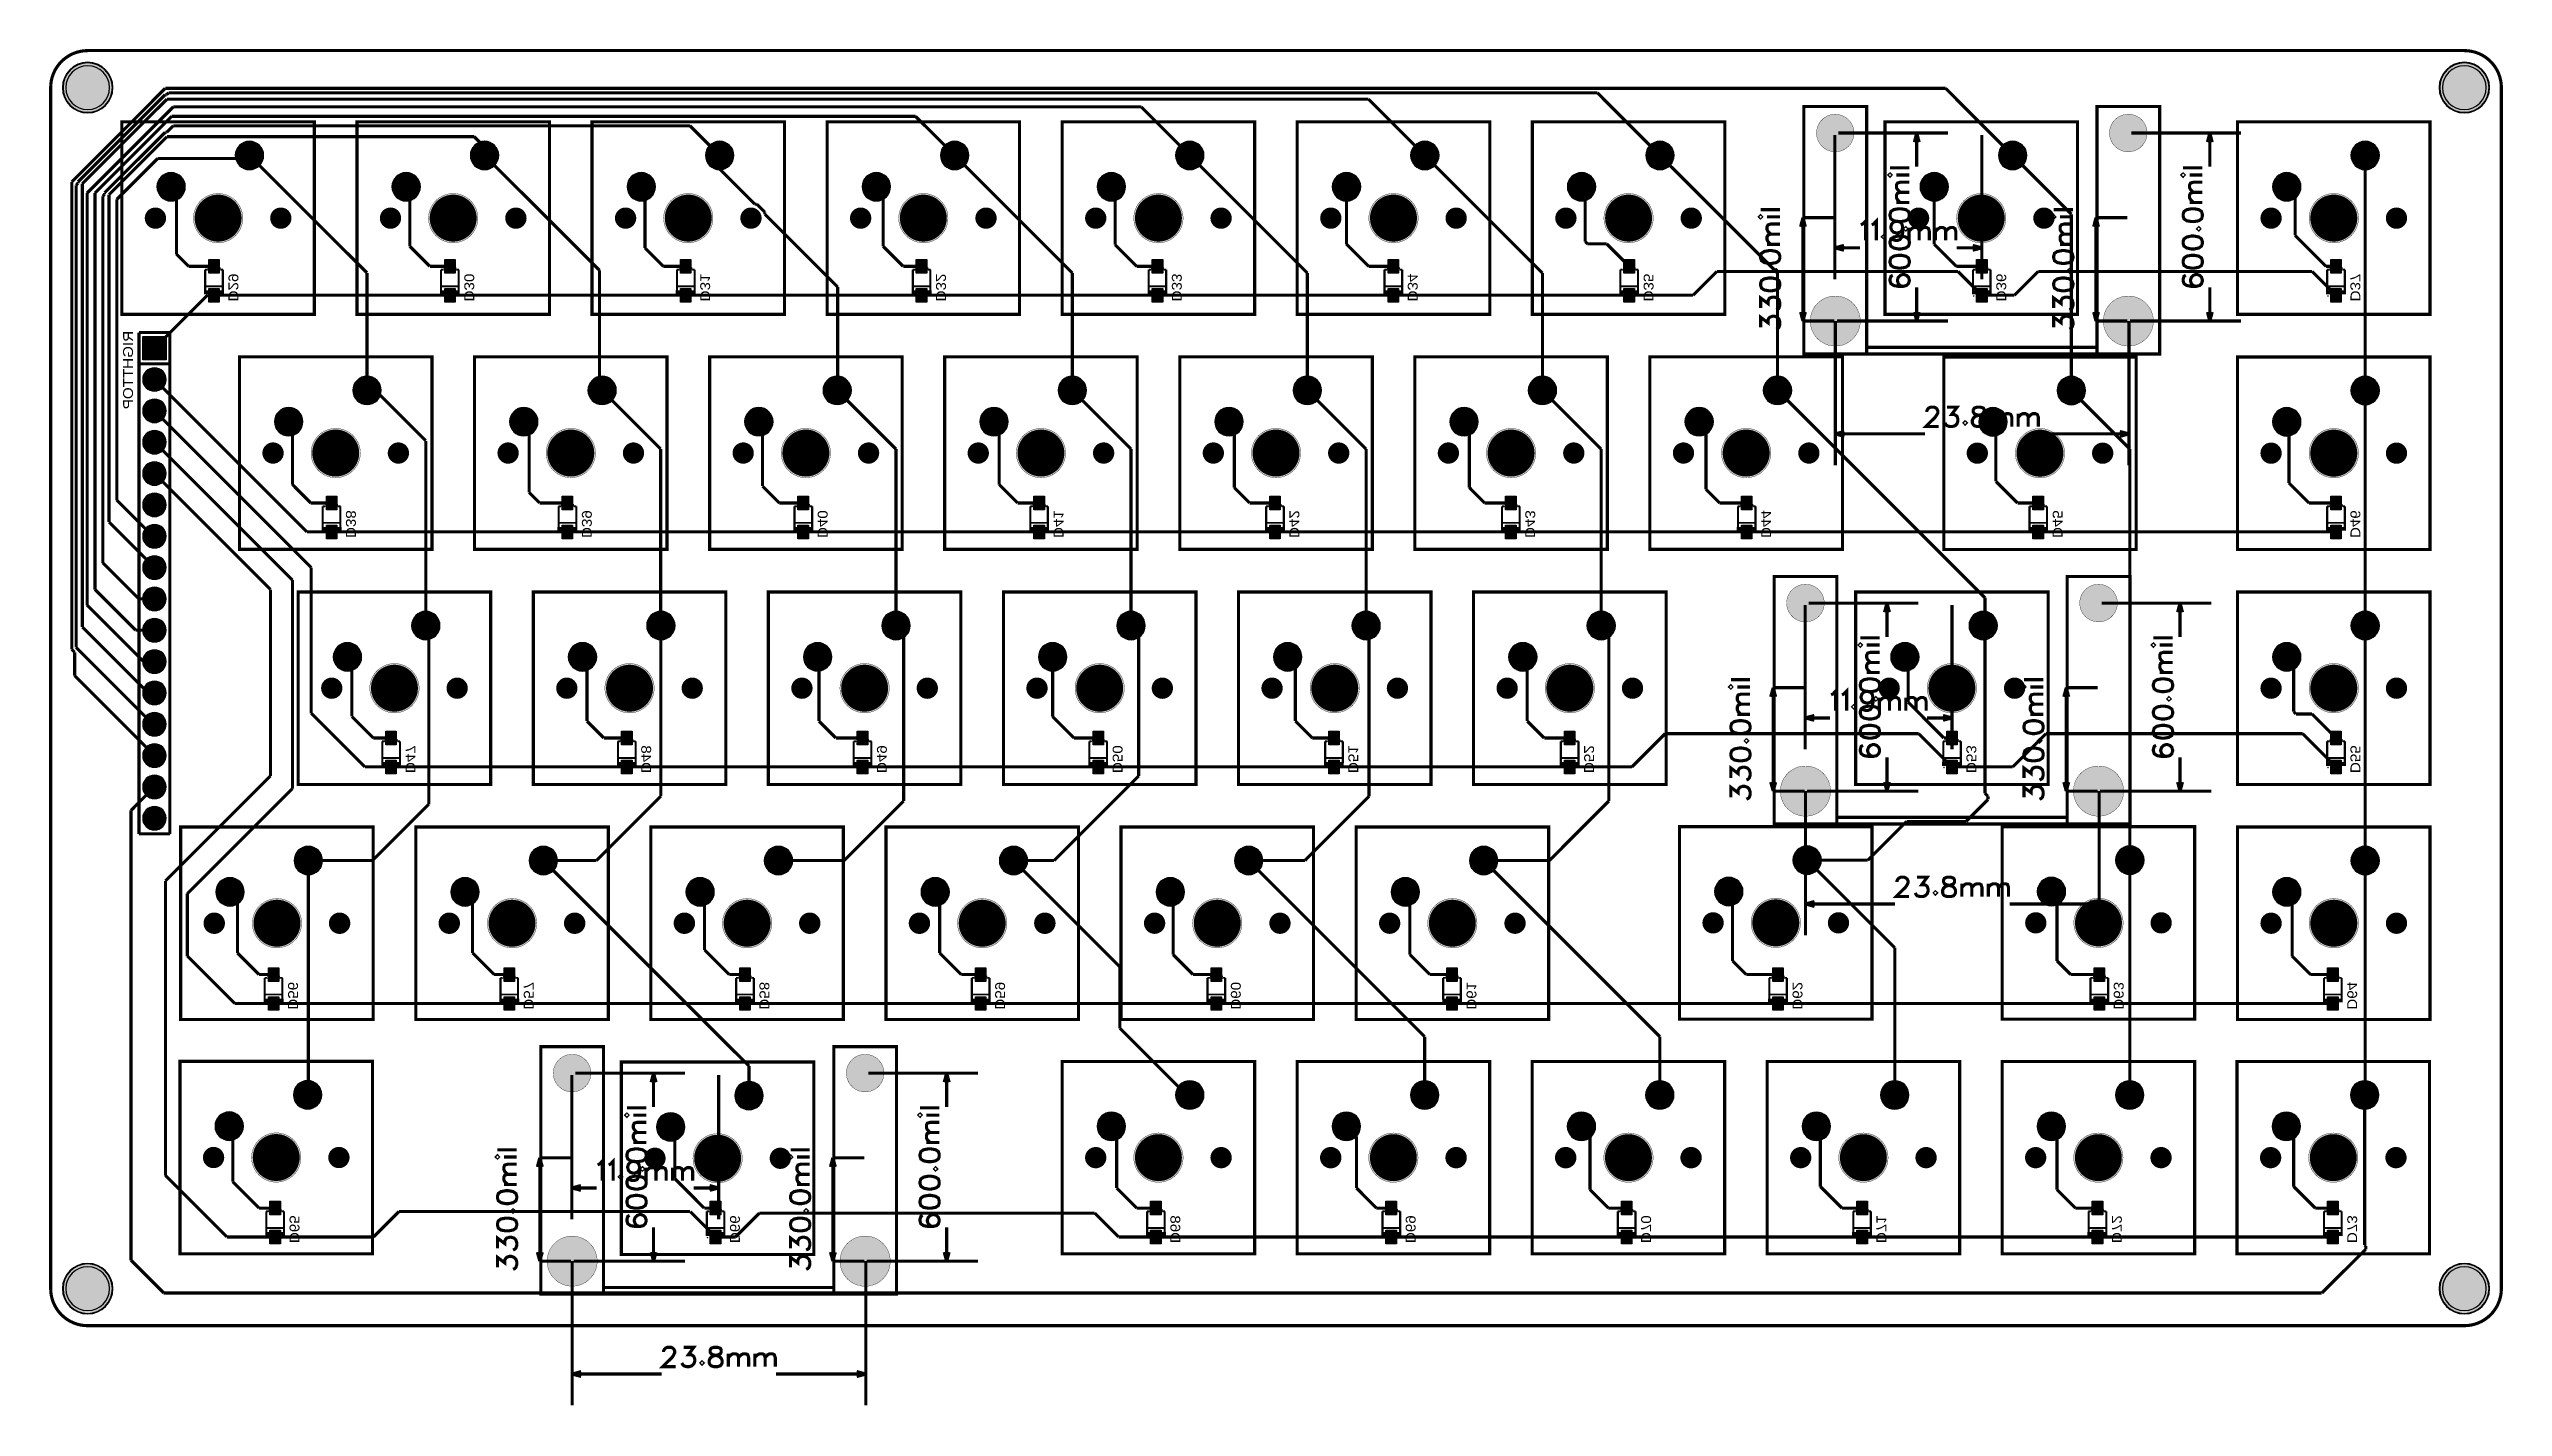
# Model space of a CAD drawing. Header units: millimetres. Extents: x 0 to 199, y -7 to 103.
import ezdxf
from ezdxf.enums import TextEntityAlignment as Align

# ---------------------------------------------------------------- set-up
doc = ezdxf.new("R2010")
doc.units = ezdxf.units.MM
doc.header["$MEASUREMENT"] = 0
for name, color, linetype, true_color in [('Board-Outline-Layer', 7, 'Continuous', 0xff00ff), ('Bottom-Layer', 7, 'Continuous', 0x0000ff), ('Bottom-Paste-Mask-Layer', 7, 'Continuous', 0x800000), ('Bottom-Silkscreen-Layer', 7, 'Continuous', 0x66cc33), ('Bottom-Solder-Mask-Layer', 7, 'Continuous', 0xaa00ff), ('Component-Marking-Layer', 7, 'Continuous', 0x66ffcc), ('Component-Shape-Layer', 7, 'Continuous', 0x00cccc), ('Document-Layer', 7, 'Continuous', 0xffffff), ('Hole-Layer', 7, 'Continuous', 0x222222), ('Mechanical-Layer', 7, 'Continuous', 0xf022f0), ('Multi-Layer', 7, 'Continuous', 0xc0c0c0), ('Pin-Floating-Layer', 7, 'Continuous', 0xff99ff), ('Pin-Soldering-Layer', 7, 'Continuous', 0xcc9999), ('Top-Layer', 7, 'Continuous', 0xff0000), ('Top-Paste-Mask-Layer', 7, 'Continuous', 0x808080), ('Top-Silkscreen-Layer', 7, 'Continuous', 0xffcc00), ('Top-Solder-Mask-Layer', 7, 'Continuous', 0x800080)]:
    doc.layers.add(name, color=color, linetype=linetype, true_color=true_color)
doc.styles.get("Standard").update_dxf_attribs({"font": 'arial.ttf'})

msp = doc.modelspace()

# ---------------------------------------------------------------- texts
at = {"layer": 'Bottom-Silkscreen-Layer', "text_generation_flag": 2, "width": 1.1}
for s, rotation, p in [('D29', -90, (14.14, 83.04)), ('D30', -90, (33.25, 83.04)), ('D31', -90, (52.37, 83.04)), ('D32', -90, (71.48, 83.04)), ('D33', -90, (90.59, 83.04)), ('D34', -90, (109.71, 83.04)), ('D35', -90, (128.82, 83.04)), ('D36', -90, (157.4, 83.04)), ('D37', -90, (186.1, 83.04)), ('RIGHTTOP', -270, (6.88, 80.65)), ('D38', -90, (23.66, 63.86)), ('D39', -90, (42.78, 63.86)), ('D40', -90, (61.89, 63.86)), ('D41', -90, (81.01, 63.86)), ('D42', 270, (100.12, 63.86)), ('D43', -90, (119.23, 63.86)), ('D44', -90, (138.35, 63.86)), ('D45', -90, (161.97, 63.86)), ('D46', -90, (186.1, 63.86)), ('D47', -90, (28.49, 44.81)), ('D48', -90, (47.59, 44.81)), ('D49', -90, (66.69, 44.81)), ('D50', -90, (85.79, 44.81)), ('D51', -90, (104.89, 44.81)), ('D52', -90, (124, 44.81)), ('D53', -90, (154.98, 44.81)), ('D55', -90, (186.1, 44.81)), ('D60', -90, (95.37, 25.63)), ('D64', -90, (185.84, 25.63)), ('D56', -90, (18.97, 25.63)), ('D57', -90, (38.07, 25.63)), ('D58', -90, (57.17, 25.63)), ('D59', -90, (76.27, 25.63)), ('D61', -90, (114.47, 25.63)), ('D62', -90, (140.89, 25.63)), ('D63', -90, (166.92, 25.63)), ('D65', -90, (19.09, 6.71)), ('D66', -90, (54.78, 6.71)), ('D68', -90, (90.47, 6.71)), ('D69', -90, (109.54, 6.71)), ('D70', -90, (128.62, 6.71)), ('D71', -90, (147.69, 6.71)), ('D72', -90, (166.77, 6.71)), ('D73', -90, (185.84, 6.71))]:
    msp.add_text(s, height=0.8, rotation=rotation, dxfattribs=at).set_placement(p, align=Align.BOTTOM_LEFT)

# ---------------------------------------------------------------- hatches: boundary and pattern name
at = {"layer": 'Bottom-Layer'}
for points in [[(0.97, 100.37, 1), (4.97, 100.37, 1)], [(193.57, 100.37, 1), (197.57, 100.37, 1)], [(14.98, 94.87, 1), (17.18, 94.87, 1)], [(34.03, 94.87, 1), (36.23, 94.87, 1)], [(53.08, 94.87, 1), (55.28, 94.87, 1)], [(72.13, 94.87, 1), (74.33, 94.87, 1)], [(91.18, 94.87, 1), (93.38, 94.87, 1)], [(110.23, 94.87, 1), (112.43, 94.87, 1)], [(129.28, 94.87, 1), (131.48, 94.87, 1)], [(157.86, 94.87, 1), (160.06, 94.87, 1)], [(186.43, 94.87, 1), (188.63, 94.87, 1)], [(8.63, 92.33, 1), (10.83, 92.33, 1)], [(27.68, 92.33, 1), (29.88, 92.33, 1)], [(46.73, 92.33, 1), (48.93, 92.33, 1)], [(65.78, 92.33, 1), (67.98, 92.33, 1)], [(84.83, 92.33, 1), (87.03, 92.33, 1)], [(103.88, 92.33, 1), (106.08, 92.33, 1)], [(122.93, 92.33, 1), (125.13, 92.33, 1)], [(151.51, 92.33, 1), (153.71, 92.33, 1)], [(180.08, 92.33, 1), (182.28, 92.33, 1)], [(13.58, 85.38), (12.83, 85.38), (12.83, 86.38), (13.58, 86.38)], [(32.7, 85.38), (31.95, 85.38), (31.95, 86.38), (32.7, 86.38)], [(51.81, 85.38), (51.06, 85.38), (51.06, 86.38), (51.81, 86.38)], [(70.92, 85.38), (70.17, 85.38), (70.17, 86.38), (70.92, 86.38)], [(90.04, 85.38), (89.29, 85.38), (89.29, 86.38), (90.04, 86.38)], [(109.15, 85.38), (108.4, 85.38), (108.4, 86.38), (109.15, 86.38)], [(128.26, 85.38), (127.51, 85.38), (127.51, 86.38), (128.26, 86.38)], [(156.84, 85.38), (156.09, 85.38), (156.09, 86.38), (156.84, 86.38)], [(185.54, 85.38), (184.79, 85.38), (184.79, 86.38), (185.54, 86.38)], [(13.58, 83.04), (12.83, 83.04), (12.83, 84.04), (13.58, 84.04)], [(32.7, 83.04), (31.95, 83.04), (31.95, 84.04), (32.7, 84.04)], [(51.81, 83.04), (51.06, 83.04), (51.06, 84.04), (51.81, 84.04)], [(70.92, 83.04), (70.17, 83.04), (70.17, 84.04), (70.92, 84.04)], [(90.04, 83.04), (89.29, 83.04), (89.29, 84.04), (90.04, 84.04)], [(109.15, 83.04), (108.4, 83.04), (108.4, 84.04), (109.15, 84.04)], [(128.26, 83.04), (127.51, 83.04), (127.51, 84.04), (128.26, 84.04)], [(156.84, 83.04), (156.09, 83.04), (156.09, 84.04), (156.84, 84.04)], [(185.54, 83.04), (184.79, 83.04), (184.79, 84.04), (185.54, 84.04)], [(7.48, 80.15), (9.28, 80.15), (9.28, 78.35), (7.48, 78.35)], [(7.48, 76.71, 1), (9.28, 76.71, 1)], [(24.51, 75.83, 1), (26.71, 75.83, 1)], [(43.56, 75.83, 1), (45.76, 75.83, 1)], [(62.61, 75.83, 1), (64.81, 75.83, 1)], [(81.66, 75.83, 1), (83.86, 75.83, 1)], [(100.71, 75.83, 1), (102.91, 75.83, 1)], [(119.76, 75.83, 1), (121.96, 75.83, 1)], [(138.81, 75.83, 1), (141.01, 75.83, 1)], [(162.62, 75.82, 1), (164.82, 75.82, 1)], [(186.43, 75.82, 1), (188.63, 75.82, 1)], [(7.48, 74.17, 1), (9.28, 74.17, 1)], [(18.16, 73.29, 1), (20.36, 73.29, 1)], [(37.21, 73.29, 1), (39.41, 73.29, 1)], [(56.26, 73.29, 1), (58.46, 73.29, 1)], [(75.31, 73.29, 1), (77.51, 73.29, 1)], [(94.36, 73.29, 1), (96.56, 73.29, 1)], [(113.41, 73.29, 1), (115.61, 73.29, 1)], [(132.46, 73.29, 1), (134.66, 73.29, 1)], [(156.27, 73.28, 1), (158.47, 73.28, 1)], [(180.08, 73.28, 1), (182.28, 73.28, 1)], [(7.48, 71.63, 1), (9.28, 71.63, 1)], [(7.48, 69.09, 1), (9.28, 69.09, 1)], [(7.48, 66.55, 1), (9.28, 66.55, 1)], [(23.11, 66.2), (22.36, 66.2), (22.36, 67.2), (23.11, 67.2)], [(42.22, 66.2), (41.47, 66.2), (41.47, 67.2), (42.22, 67.2)], [(61.34, 66.2), (60.59, 66.2), (60.59, 67.2), (61.34, 67.2)], [(80.45, 66.2), (79.7, 66.2), (79.7, 67.2), (80.45, 67.2)], [(99.56, 66.2), (98.81, 66.2), (98.81, 67.2), (99.56, 67.2)], [(118.68, 66.2), (117.93, 66.2), (117.93, 67.2), (118.68, 67.2)], [(137.79, 66.2), (137.04, 66.2), (137.04, 67.2), (137.79, 67.2)], [(161.41, 66.2), (160.66, 66.2), (160.66, 67.2), (161.41, 67.2)], [(185.54, 66.2), (184.79, 66.2), (184.79, 67.2), (185.54, 67.2)], [(7.48, 64.01, 1), (9.28, 64.01, 1)], [(23.11, 63.86), (22.36, 63.86), (22.36, 64.86), (23.11, 64.86)], [(42.22, 63.86), (41.47, 63.86), (41.47, 64.86), (42.22, 64.86)], [(61.34, 63.86), (60.59, 63.86), (60.59, 64.86), (61.34, 64.86)], [(80.45, 63.86), (79.7, 63.86), (79.7, 64.86), (80.45, 64.86)], [(99.56, 63.86), (98.81, 63.86), (98.81, 64.86), (99.56, 64.86)], [(118.68, 63.86), (117.93, 63.86), (117.93, 64.86), (118.68, 64.86)], [(137.79, 63.86), (137.04, 63.86), (137.04, 64.86), (137.79, 64.86)], [(161.41, 63.86), (160.66, 63.86), (160.66, 64.86), (161.41, 64.86)], [(185.54, 63.86), (184.79, 63.86), (184.79, 64.86), (185.54, 64.86)], [(7.48, 61.47, 1), (9.28, 61.47, 1)], [(7.48, 58.93, 1), (9.28, 58.93, 1)], [(29.27, 56.77, 1), (31.47, 56.77, 1)], [(48.32, 56.77, 1), (50.52, 56.77, 1)], [(67.37, 56.77, 1), (69.57, 56.77, 1)], [(86.42, 56.77, 1), (88.62, 56.77, 1)], [(105.47, 56.77, 1), (107.67, 56.77, 1)], [(124.52, 56.77, 1), (126.72, 56.77, 1)], [(155.48, 56.77, 1), (157.68, 56.77, 1)], [(186.43, 56.77, 1), (188.63, 56.77, 1)], [(7.48, 56.39, 1), (9.28, 56.39, 1)], [(7.48, 53.85, 1), (9.28, 53.85, 1)], [(22.92, 54.23, 1), (25.12, 54.23, 1)], [(41.97, 54.23, 1), (44.17, 54.23, 1)], [(61.02, 54.23, 1), (63.22, 54.23, 1)], [(80.07, 54.23, 1), (82.27, 54.23, 1)], [(99.12, 54.23, 1), (101.32, 54.23, 1)], [(118.17, 54.23, 1), (120.37, 54.23, 1)], [(149.13, 54.23, 1), (151.33, 54.23, 1)], [(180.08, 54.23, 1), (182.28, 54.23, 1)], [(7.48, 51.31, 1), (9.28, 51.31, 1)], [(7.48, 48.77, 1), (9.28, 48.77, 1)], [(27.93, 47.15), (27.18, 47.15), (27.18, 48.15), (27.93, 48.15)], [(47.03, 47.15), (46.28, 47.15), (46.28, 48.15), (47.03, 48.15)], [(66.14, 47.15), (65.39, 47.15), (65.39, 48.15), (66.14, 48.15)], [(85.24, 47.15), (84.49, 47.15), (84.49, 48.15), (85.24, 48.15)], [(104.34, 47.15), (103.59, 47.15), (103.59, 48.15), (104.34, 48.15)], [(123.44, 47.15), (122.69, 47.15), (122.69, 48.15), (123.44, 48.15)], [(154.43, 47.15), (153.68, 47.15), (153.68, 48.15), (154.43, 48.15)], [(185.54, 47.15), (184.79, 47.15), (184.79, 48.15), (185.54, 48.15)], [(7.48, 46.23, 1), (9.28, 46.23, 1)], [(27.93, 44.81), (27.18, 44.81), (27.18, 45.81), (27.93, 45.81)], [(47.03, 44.81), (46.28, 44.81), (46.28, 45.81), (47.03, 45.81)], [(66.14, 44.81), (65.39, 44.81), (65.39, 45.81), (66.14, 45.81)], [(85.24, 44.81), (84.49, 44.81), (84.49, 45.81), (85.24, 45.81)], [(104.34, 44.81), (103.59, 44.81), (103.59, 45.81), (104.34, 45.81)], [(123.44, 44.81), (122.69, 44.81), (122.69, 45.81), (123.44, 45.81)], [(154.43, 44.81), (153.68, 44.81), (153.68, 45.81), (154.43, 45.81)], [(185.54, 44.81), (184.79, 44.81), (184.79, 45.81), (185.54, 45.81)], [(7.48, 43.69, 1), (9.28, 43.69, 1)], [(7.48, 41.15, 1), (9.28, 41.15, 1)], [(19.75, 37.72, 1), (21.95, 37.72, 1)], [(38.8, 37.72, 1), (41, 37.72, 1)], [(57.85, 37.72, 1), (60.05, 37.72, 1)], [(76.9, 37.72, 1), (79.1, 37.72, 1)], [(95.95, 37.72, 1), (98.15, 37.72, 1)], [(115, 37.72, 1), (117.2, 37.72, 1)], [(141.21, 37.75, 1), (143.41, 37.75, 1)], [(167.36, 37.75, 1), (169.56, 37.75, 1)], [(186.43, 37.72, 1), (188.63, 37.72, 1)], [(13.4, 35.18, 1), (15.6, 35.18, 1)], [(32.45, 35.18, 1), (34.65, 35.18, 1)], [(51.5, 35.18, 1), (53.7, 35.18, 1)], [(70.55, 35.18, 1), (72.75, 35.18, 1)], [(89.6, 35.18, 1), (91.8, 35.18, 1)], [(108.65, 35.18, 1), (110.85, 35.18, 1)], [(134.86, 35.21, 1), (137.06, 35.21, 1)], [(161.01, 35.21, 1), (163.21, 35.21, 1)], [(180.08, 35.18, 1), (182.28, 35.18, 1)], [(18.41, 27.98), (17.66, 27.98), (17.66, 28.98), (18.41, 28.98)], [(37.51, 27.98), (36.76, 27.98), (36.76, 28.98), (37.51, 28.98)], [(56.61, 27.98), (55.86, 27.98), (55.86, 28.98), (56.61, 28.98)], [(75.71, 27.98), (74.96, 27.98), (74.96, 28.98), (75.71, 28.98)], [(94.81, 27.98), (94.06, 27.98), (94.06, 28.98), (94.81, 28.98)], [(113.91, 27.98), (113.16, 27.98), (113.16, 28.98), (113.91, 28.98)], [(140.33, 27.98), (139.58, 27.98), (139.58, 28.98), (140.33, 28.98)], [(166.36, 27.98), (165.61, 27.98), (165.61, 28.98), (166.36, 28.98)], [(185.29, 27.98), (184.54, 27.98), (184.54, 28.98), (185.29, 28.98)], [(18.41, 25.63), (17.66, 25.63), (17.66, 26.63), (18.41, 26.63)], [(37.51, 25.63), (36.76, 25.63), (36.76, 26.63), (37.51, 26.63)], [(56.61, 25.63), (55.86, 25.63), (55.86, 26.63), (56.61, 26.63)], [(75.71, 25.63), (74.96, 25.63), (74.96, 26.63), (75.71, 26.63)], [(94.81, 25.63), (94.06, 25.63), (94.06, 26.63), (94.81, 26.63)], [(113.91, 25.63), (113.16, 25.63), (113.16, 26.63), (113.91, 26.63)], [(140.33, 25.63), (139.58, 25.63), (139.58, 26.63), (140.33, 26.63)], [(166.36, 25.63), (165.61, 25.63), (165.61, 26.63), (166.36, 26.63)], [(185.29, 25.63), (184.54, 25.63), (184.54, 26.63), (185.29, 26.63)], [(19.69, 18.73, 1), (21.89, 18.73, 1)], [(55.46, 18.67, 1), (57.66, 18.67, 1)], [(91.18, 18.72, 1), (93.38, 18.72, 1)], [(110.22, 18.72, 1), (112.42, 18.72, 1)], [(129.27, 18.72, 1), (131.47, 18.72, 1)], [(148.31, 18.72, 1), (150.51, 18.72, 1)], [(167.35, 18.72, 1), (169.55, 18.72, 1)], [(186.39, 18.72, 1), (188.59, 18.72, 1)], [(13.34, 16.19, 1), (15.54, 16.19, 1)], [(49.11, 16.13, 1), (51.31, 16.13, 1)], [(84.83, 16.18, 1), (87.03, 16.18, 1)], [(103.87, 16.18, 1), (106.07, 16.18, 1)], [(122.92, 16.18, 1), (125.12, 16.18, 1)], [(141.96, 16.18, 1), (144.16, 16.18, 1)], [(161, 16.18, 1), (163.2, 16.18, 1)], [(180.04, 16.18, 1), (182.24, 16.18, 1)], [(18.54, 9.05), (17.79, 9.05), (17.79, 10.05), (18.54, 10.05)], [(54.22, 9.05), (53.47, 9.05), (53.47, 10.05), (54.22, 10.05)], [(89.91, 9.05), (89.16, 9.05), (89.16, 10.05), (89.91, 10.05)], [(108.99, 9.05), (108.24, 9.05), (108.24, 10.05), (108.99, 10.05)], [(128.06, 9.05), (127.31, 9.05), (127.31, 10.05), (128.06, 10.05)], [(147.14, 9.05), (146.39, 9.05), (146.39, 10.05), (147.14, 10.05)], [(166.21, 9.05), (165.46, 9.05), (165.46, 10.05), (166.21, 10.05)], [(185.29, 9.05), (184.54, 9.05), (184.54, 10.05), (185.29, 10.05)], [(18.54, 6.71), (17.79, 6.71), (17.79, 7.71), (18.54, 7.71)], [(54.22, 6.71), (53.47, 6.71), (53.47, 7.71), (54.22, 7.71)], [(89.91, 6.71), (89.16, 6.71), (89.16, 7.71), (89.91, 7.71)], [(108.99, 6.71), (108.24, 6.71), (108.24, 7.71), (108.99, 7.71)], [(128.06, 6.71), (127.31, 6.71), (127.31, 7.71), (128.06, 7.71)], [(147.14, 6.71), (146.39, 6.71), (146.39, 7.71), (147.14, 7.71)], [(166.21, 6.71), (165.46, 6.71), (165.46, 7.71), (166.21, 7.71)], [(185.29, 6.71), (184.54, 6.71), (184.54, 7.71), (185.29, 7.71)], [(0.97, 3.02, 1), (4.97, 3.02, 1)], [(193.57, 3.02, 1), (197.57, 3.02, 1)]]:
    msp.add_hatch(color=256, dxfattribs=at).paths.add_polyline_path(points)
at = {"layer": 'Bottom-Paste-Mask-Layer'}
for points in [[(0.97, 100.37, 1), (4.97, 100.37, 1)], [(193.57, 100.37, 1), (197.57, 100.37, 1)], [(14.98, 94.87, 1), (17.18, 94.87, 1)], [(34.03, 94.87, 1), (36.23, 94.87, 1)], [(53.08, 94.87, 1), (55.28, 94.87, 1)], [(72.13, 94.87, 1), (74.33, 94.87, 1)], [(91.18, 94.87, 1), (93.38, 94.87, 1)], [(110.23, 94.87, 1), (112.43, 94.87, 1)], [(129.28, 94.87, 1), (131.48, 94.87, 1)], [(157.86, 94.87, 1), (160.06, 94.87, 1)], [(186.43, 94.87, 1), (188.63, 94.87, 1)], [(8.63, 92.33, 1), (10.83, 92.33, 1)], [(27.68, 92.33, 1), (29.88, 92.33, 1)], [(46.73, 92.33, 1), (48.93, 92.33, 1)], [(65.78, 92.33, 1), (67.98, 92.33, 1)], [(84.83, 92.33, 1), (87.03, 92.33, 1)], [(103.88, 92.33, 1), (106.08, 92.33, 1)], [(122.93, 92.33, 1), (125.13, 92.33, 1)], [(151.51, 92.33, 1), (153.71, 92.33, 1)], [(180.08, 92.33, 1), (182.28, 92.33, 1)], [(13.58, 85.38), (12.83, 85.38), (12.83, 86.38), (13.58, 86.38)], [(32.7, 85.38), (31.95, 85.38), (31.95, 86.38), (32.7, 86.38)], [(51.81, 85.38), (51.06, 85.38), (51.06, 86.38), (51.81, 86.38)], [(70.92, 85.38), (70.17, 85.38), (70.17, 86.38), (70.92, 86.38)], [(90.04, 85.38), (89.29, 85.38), (89.29, 86.38), (90.04, 86.38)], [(109.15, 85.38), (108.4, 85.38), (108.4, 86.38), (109.15, 86.38)], [(128.26, 85.38), (127.51, 85.38), (127.51, 86.38), (128.26, 86.38)], [(156.84, 85.38), (156.09, 85.38), (156.09, 86.38), (156.84, 86.38)], [(185.54, 85.38), (184.79, 85.38), (184.79, 86.38), (185.54, 86.38)], [(13.58, 83.04), (12.83, 83.04), (12.83, 84.04), (13.58, 84.04)], [(32.7, 83.04), (31.95, 83.04), (31.95, 84.04), (32.7, 84.04)], [(51.81, 83.04), (51.06, 83.04), (51.06, 84.04), (51.81, 84.04)], [(70.92, 83.04), (70.17, 83.04), (70.17, 84.04), (70.92, 84.04)], [(90.04, 83.04), (89.29, 83.04), (89.29, 84.04), (90.04, 84.04)], [(109.15, 83.04), (108.4, 83.04), (108.4, 84.04), (109.15, 84.04)], [(128.26, 83.04), (127.51, 83.04), (127.51, 84.04), (128.26, 84.04)], [(156.84, 83.04), (156.09, 83.04), (156.09, 84.04), (156.84, 84.04)], [(185.54, 83.04), (184.79, 83.04), (184.79, 84.04), (185.54, 84.04)], [(7.48, 80.15), (9.28, 80.15), (9.28, 78.35), (7.48, 78.35)], [(7.48, 76.71, 1), (9.28, 76.71, 1)], [(24.51, 75.83, 1), (26.71, 75.83, 1)], [(43.56, 75.83, 1), (45.76, 75.83, 1)], [(62.61, 75.83, 1), (64.81, 75.83, 1)], [(81.66, 75.83, 1), (83.86, 75.83, 1)], [(100.71, 75.83, 1), (102.91, 75.83, 1)], [(119.76, 75.83, 1), (121.96, 75.83, 1)], [(138.81, 75.83, 1), (141.01, 75.83, 1)], [(162.62, 75.82, 1), (164.82, 75.82, 1)], [(186.43, 75.82, 1), (188.63, 75.82, 1)], [(7.48, 74.17, 1), (9.28, 74.17, 1)], [(18.16, 73.29, 1), (20.36, 73.29, 1)], [(37.21, 73.29, 1), (39.41, 73.29, 1)], [(56.26, 73.29, 1), (58.46, 73.29, 1)], [(75.31, 73.29, 1), (77.51, 73.29, 1)], [(94.36, 73.29, 1), (96.56, 73.29, 1)], [(113.41, 73.29, 1), (115.61, 73.29, 1)], [(132.46, 73.29, 1), (134.66, 73.29, 1)], [(156.27, 73.28, 1), (158.47, 73.28, 1)], [(180.08, 73.28, 1), (182.28, 73.28, 1)], [(7.48, 71.63, 1), (9.28, 71.63, 1)], [(7.48, 69.09, 1), (9.28, 69.09, 1)], [(7.48, 66.55, 1), (9.28, 66.55, 1)], [(23.11, 66.2), (22.36, 66.2), (22.36, 67.2), (23.11, 67.2)], [(42.22, 66.2), (41.47, 66.2), (41.47, 67.2), (42.22, 67.2)], [(61.34, 66.2), (60.59, 66.2), (60.59, 67.2), (61.34, 67.2)], [(80.45, 66.2), (79.7, 66.2), (79.7, 67.2), (80.45, 67.2)], [(99.56, 66.2), (98.81, 66.2), (98.81, 67.2), (99.56, 67.2)], [(118.68, 66.2), (117.93, 66.2), (117.93, 67.2), (118.68, 67.2)], [(137.79, 66.2), (137.04, 66.2), (137.04, 67.2), (137.79, 67.2)], [(161.41, 66.2), (160.66, 66.2), (160.66, 67.2), (161.41, 67.2)], [(185.54, 66.2), (184.79, 66.2), (184.79, 67.2), (185.54, 67.2)], [(7.48, 64.01, 1), (9.28, 64.01, 1)], [(23.11, 63.86), (22.36, 63.86), (22.36, 64.86), (23.11, 64.86)], [(42.22, 63.86), (41.47, 63.86), (41.47, 64.86), (42.22, 64.86)], [(61.34, 63.86), (60.59, 63.86), (60.59, 64.86), (61.34, 64.86)], [(80.45, 63.86), (79.7, 63.86), (79.7, 64.86), (80.45, 64.86)], [(99.56, 63.86), (98.81, 63.86), (98.81, 64.86), (99.56, 64.86)], [(118.68, 63.86), (117.93, 63.86), (117.93, 64.86), (118.68, 64.86)], [(137.79, 63.86), (137.04, 63.86), (137.04, 64.86), (137.79, 64.86)], [(161.41, 63.86), (160.66, 63.86), (160.66, 64.86), (161.41, 64.86)], [(185.54, 63.86), (184.79, 63.86), (184.79, 64.86), (185.54, 64.86)], [(7.48, 61.47, 1), (9.28, 61.47, 1)], [(7.48, 58.93, 1), (9.28, 58.93, 1)], [(29.27, 56.77, 1), (31.47, 56.77, 1)], [(48.32, 56.77, 1), (50.52, 56.77, 1)], [(67.37, 56.77, 1), (69.57, 56.77, 1)], [(86.42, 56.77, 1), (88.62, 56.77, 1)], [(105.47, 56.77, 1), (107.67, 56.77, 1)], [(124.52, 56.77, 1), (126.72, 56.77, 1)], [(155.48, 56.77, 1), (157.68, 56.77, 1)], [(186.43, 56.77, 1), (188.63, 56.77, 1)], [(7.48, 56.39, 1), (9.28, 56.39, 1)], [(7.48, 53.85, 1), (9.28, 53.85, 1)], [(22.92, 54.23, 1), (25.12, 54.23, 1)], [(41.97, 54.23, 1), (44.17, 54.23, 1)], [(61.02, 54.23, 1), (63.22, 54.23, 1)], [(80.07, 54.23, 1), (82.27, 54.23, 1)], [(99.12, 54.23, 1), (101.32, 54.23, 1)], [(118.17, 54.23, 1), (120.37, 54.23, 1)], [(149.13, 54.23, 1), (151.33, 54.23, 1)], [(180.08, 54.23, 1), (182.28, 54.23, 1)], [(7.48, 51.31, 1), (9.28, 51.31, 1)], [(7.48, 48.77, 1), (9.28, 48.77, 1)], [(27.93, 47.15), (27.18, 47.15), (27.18, 48.15), (27.93, 48.15)], [(47.03, 47.15), (46.28, 47.15), (46.28, 48.15), (47.03, 48.15)], [(66.14, 47.15), (65.39, 47.15), (65.39, 48.15), (66.14, 48.15)], [(85.24, 47.15), (84.49, 47.15), (84.49, 48.15), (85.24, 48.15)], [(104.34, 47.15), (103.59, 47.15), (103.59, 48.15), (104.34, 48.15)], [(123.44, 47.15), (122.69, 47.15), (122.69, 48.15), (123.44, 48.15)], [(154.43, 47.15), (153.68, 47.15), (153.68, 48.15), (154.43, 48.15)], [(185.54, 47.15), (184.79, 47.15), (184.79, 48.15), (185.54, 48.15)], [(7.48, 46.23, 1), (9.28, 46.23, 1)], [(27.93, 44.81), (27.18, 44.81), (27.18, 45.81), (27.93, 45.81)], [(47.03, 44.81), (46.28, 44.81), (46.28, 45.81), (47.03, 45.81)], [(66.14, 44.81), (65.39, 44.81), (65.39, 45.81), (66.14, 45.81)], [(85.24, 44.81), (84.49, 44.81), (84.49, 45.81), (85.24, 45.81)], [(104.34, 44.81), (103.59, 44.81), (103.59, 45.81), (104.34, 45.81)], [(123.44, 44.81), (122.69, 44.81), (122.69, 45.81), (123.44, 45.81)], [(154.43, 44.81), (153.68, 44.81), (153.68, 45.81), (154.43, 45.81)], [(185.54, 44.81), (184.79, 44.81), (184.79, 45.81), (185.54, 45.81)], [(7.48, 43.69, 1), (9.28, 43.69, 1)], [(7.48, 41.15, 1), (9.28, 41.15, 1)], [(19.75, 37.72, 1), (21.95, 37.72, 1)], [(38.8, 37.72, 1), (41, 37.72, 1)], [(57.85, 37.72, 1), (60.05, 37.72, 1)], [(76.9, 37.72, 1), (79.1, 37.72, 1)], [(95.95, 37.72, 1), (98.15, 37.72, 1)], [(115, 37.72, 1), (117.2, 37.72, 1)], [(141.21, 37.75, 1), (143.41, 37.75, 1)], [(167.36, 37.75, 1), (169.56, 37.75, 1)], [(186.43, 37.72, 1), (188.63, 37.72, 1)], [(13.4, 35.18, 1), (15.6, 35.18, 1)], [(32.45, 35.18, 1), (34.65, 35.18, 1)], [(51.5, 35.18, 1), (53.7, 35.18, 1)], [(70.55, 35.18, 1), (72.75, 35.18, 1)], [(89.6, 35.18, 1), (91.8, 35.18, 1)], [(108.65, 35.18, 1), (110.85, 35.18, 1)], [(134.86, 35.21, 1), (137.06, 35.21, 1)], [(161.01, 35.21, 1), (163.21, 35.21, 1)], [(180.08, 35.18, 1), (182.28, 35.18, 1)], [(18.41, 27.98), (17.66, 27.98), (17.66, 28.98), (18.41, 28.98)], [(37.51, 27.98), (36.76, 27.98), (36.76, 28.98), (37.51, 28.98)], [(56.61, 27.98), (55.86, 27.98), (55.86, 28.98), (56.61, 28.98)], [(75.71, 27.98), (74.96, 27.98), (74.96, 28.98), (75.71, 28.98)], [(94.81, 27.98), (94.06, 27.98), (94.06, 28.98), (94.81, 28.98)], [(113.91, 27.98), (113.16, 27.98), (113.16, 28.98), (113.91, 28.98)], [(140.33, 27.98), (139.58, 27.98), (139.58, 28.98), (140.33, 28.98)], [(166.36, 27.98), (165.61, 27.98), (165.61, 28.98), (166.36, 28.98)], [(185.29, 27.98), (184.54, 27.98), (184.54, 28.98), (185.29, 28.98)], [(18.41, 25.63), (17.66, 25.63), (17.66, 26.63), (18.41, 26.63)], [(37.51, 25.63), (36.76, 25.63), (36.76, 26.63), (37.51, 26.63)], [(56.61, 25.63), (55.86, 25.63), (55.86, 26.63), (56.61, 26.63)], [(75.71, 25.63), (74.96, 25.63), (74.96, 26.63), (75.71, 26.63)], [(94.81, 25.63), (94.06, 25.63), (94.06, 26.63), (94.81, 26.63)], [(113.91, 25.63), (113.16, 25.63), (113.16, 26.63), (113.91, 26.63)], [(140.33, 25.63), (139.58, 25.63), (139.58, 26.63), (140.33, 26.63)], [(166.36, 25.63), (165.61, 25.63), (165.61, 26.63), (166.36, 26.63)], [(185.29, 25.63), (184.54, 25.63), (184.54, 26.63), (185.29, 26.63)], [(19.69, 18.73, 1), (21.89, 18.73, 1)], [(55.46, 18.67, 1), (57.66, 18.67, 1)], [(91.18, 18.72, 1), (93.38, 18.72, 1)], [(110.22, 18.72, 1), (112.42, 18.72, 1)], [(129.27, 18.72, 1), (131.47, 18.72, 1)], [(148.31, 18.72, 1), (150.51, 18.72, 1)], [(167.35, 18.72, 1), (169.55, 18.72, 1)], [(186.39, 18.72, 1), (188.59, 18.72, 1)], [(13.34, 16.19, 1), (15.54, 16.19, 1)], [(49.11, 16.13, 1), (51.31, 16.13, 1)], [(84.83, 16.18, 1), (87.03, 16.18, 1)], [(103.87, 16.18, 1), (106.07, 16.18, 1)], [(122.92, 16.18, 1), (125.12, 16.18, 1)], [(141.96, 16.18, 1), (144.16, 16.18, 1)], [(161, 16.18, 1), (163.2, 16.18, 1)], [(180.04, 16.18, 1), (182.24, 16.18, 1)], [(18.54, 9.05), (17.79, 9.05), (17.79, 10.05), (18.54, 10.05)], [(54.22, 9.05), (53.47, 9.05), (53.47, 10.05), (54.22, 10.05)], [(89.91, 9.05), (89.16, 9.05), (89.16, 10.05), (89.91, 10.05)], [(108.99, 9.05), (108.24, 9.05), (108.24, 10.05), (108.99, 10.05)], [(128.06, 9.05), (127.31, 9.05), (127.31, 10.05), (128.06, 10.05)], [(147.14, 9.05), (146.39, 9.05), (146.39, 10.05), (147.14, 10.05)], [(166.21, 9.05), (165.46, 9.05), (165.46, 10.05), (166.21, 10.05)], [(185.29, 9.05), (184.54, 9.05), (184.54, 10.05), (185.29, 10.05)], [(18.54, 6.71), (17.79, 6.71), (17.79, 7.71), (18.54, 7.71)], [(54.22, 6.71), (53.47, 6.71), (53.47, 7.71), (54.22, 7.71)], [(89.91, 6.71), (89.16, 6.71), (89.16, 7.71), (89.91, 7.71)], [(108.99, 6.71), (108.24, 6.71), (108.24, 7.71), (108.99, 7.71)], [(128.06, 6.71), (127.31, 6.71), (127.31, 7.71), (128.06, 7.71)], [(147.14, 6.71), (146.39, 6.71), (146.39, 7.71), (147.14, 7.71)], [(166.21, 6.71), (165.46, 6.71), (165.46, 7.71), (166.21, 7.71)], [(185.29, 6.71), (184.54, 6.71), (184.54, 7.71), (185.29, 7.71)], [(0.97, 3.02, 1), (4.97, 3.02, 1)], [(193.57, 3.02, 1), (197.57, 3.02, 1)]]:
    msp.add_hatch(color=256, dxfattribs=at).paths.add_polyline_path(points)
at = {"layer": 'Bottom-Silkscreen-Layer'}
for points in [[(12.41, 83.93), (12.76, 83.93), (12.76, 83.63), (12.41, 83.63)], [(12.41, 83.93), (12.76, 83.93), (12.76, 83.63), (12.41, 83.63)], [(14.01, 83.93), (14.01, 83.63), (13.66, 83.63), (13.66, 83.93)], [(14.01, 83.93), (14.01, 83.63), (13.66, 83.63), (13.66, 83.93)], [(31.52, 83.93), (31.87, 83.93), (31.87, 83.63), (31.52, 83.63)], [(31.52, 83.93), (31.87, 83.93), (31.87, 83.63), (31.52, 83.63)], [(33.12, 83.93), (33.12, 83.63), (32.77, 83.63), (32.77, 83.93)], [(33.12, 83.93), (33.12, 83.63), (32.77, 83.63), (32.77, 83.93)], [(50.63, 83.93), (50.99, 83.93), (50.99, 83.63), (50.63, 83.63)], [(50.63, 83.93), (50.99, 83.93), (50.99, 83.63), (50.63, 83.63)], [(52.24, 83.93), (52.24, 83.63), (51.89, 83.63), (51.89, 83.93)], [(52.24, 83.93), (52.24, 83.63), (51.89, 83.63), (51.89, 83.93)], [(69.75, 83.93), (70.1, 83.93), (70.1, 83.63), (69.75, 83.63)], [(69.75, 83.93), (70.1, 83.93), (70.1, 83.63), (69.75, 83.63)], [(71.35, 83.93), (71.35, 83.63), (71, 83.63), (71, 83.93)], [(71.35, 83.93), (71.35, 83.63), (71, 83.63), (71, 83.93)], [(88.86, 83.93), (89.21, 83.93), (89.21, 83.63), (88.86, 83.63)], [(88.86, 83.93), (89.21, 83.93), (89.21, 83.63), (88.86, 83.63)], [(90.46, 83.93), (90.46, 83.63), (90.11, 83.63), (90.11, 83.93)], [(90.46, 83.93), (90.46, 83.63), (90.11, 83.63), (90.11, 83.93)], [(107.97, 83.93), (108.33, 83.93), (108.33, 83.63), (107.97, 83.63)], [(107.97, 83.93), (108.33, 83.93), (108.33, 83.63), (107.97, 83.63)], [(109.58, 83.93), (109.58, 83.63), (109.23, 83.63), (109.23, 83.93)], [(109.58, 83.93), (109.58, 83.63), (109.23, 83.63), (109.23, 83.93)], [(127.09, 83.93), (127.44, 83.93), (127.44, 83.63), (127.09, 83.63)], [(127.09, 83.93), (127.44, 83.93), (127.44, 83.63), (127.09, 83.63)], [(128.69, 83.93), (128.69, 83.63), (128.34, 83.63), (128.34, 83.93)], [(128.69, 83.93), (128.69, 83.63), (128.34, 83.63), (128.34, 83.93)], [(155.66, 83.93), (156.01, 83.93), (156.01, 83.63), (155.66, 83.63)], [(155.66, 83.93), (156.01, 83.93), (156.01, 83.63), (155.66, 83.63)], [(157.27, 83.93), (157.27, 83.63), (156.91, 83.63), (156.91, 83.93)], [(157.27, 83.93), (157.27, 83.63), (156.91, 83.63), (156.91, 83.93)], [(184.36, 83.93), (184.72, 83.93), (184.72, 83.63), (184.36, 83.63)], [(184.36, 83.93), (184.72, 83.93), (184.72, 83.63), (184.36, 83.63)], [(185.97, 83.93), (185.97, 83.63), (185.62, 83.63), (185.62, 83.93)], [(185.97, 83.93), (185.97, 83.63), (185.62, 83.63), (185.62, 83.93)], [(21.93, 64.76), (22.28, 64.76), (22.28, 64.45), (21.93, 64.45)], [(21.93, 64.76), (22.28, 64.76), (22.28, 64.45), (21.93, 64.45)], [(23.54, 64.76), (23.54, 64.45), (23.18, 64.45), (23.18, 64.76)], [(23.54, 64.76), (23.54, 64.45), (23.18, 64.45), (23.18, 64.76)], [(41.04, 64.76), (41.4, 64.76), (41.4, 64.45), (41.04, 64.45)], [(41.04, 64.76), (41.4, 64.76), (41.4, 64.45), (41.04, 64.45)], [(42.65, 64.76), (42.65, 64.45), (42.3, 64.45), (42.3, 64.76)], [(42.65, 64.76), (42.65, 64.45), (42.3, 64.45), (42.3, 64.76)], [(60.16, 64.76), (60.51, 64.76), (60.51, 64.45), (60.16, 64.45)], [(60.16, 64.76), (60.51, 64.76), (60.51, 64.45), (60.16, 64.45)], [(61.76, 64.76), (61.76, 64.45), (61.41, 64.45), (61.41, 64.76)], [(61.76, 64.76), (61.76, 64.45), (61.41, 64.45), (61.41, 64.76)], [(79.27, 64.76), (79.62, 64.76), (79.62, 64.45), (79.27, 64.45)], [(79.27, 64.76), (79.62, 64.76), (79.62, 64.45), (79.27, 64.45)], [(80.88, 64.76), (80.88, 64.45), (80.52, 64.45), (80.52, 64.76)], [(80.88, 64.76), (80.88, 64.45), (80.52, 64.45), (80.52, 64.76)], [(98.38, 64.76), (98.74, 64.76), (98.74, 64.45), (98.38, 64.45)], [(98.38, 64.76), (98.74, 64.76), (98.74, 64.45), (98.38, 64.45)], [(99.99, 64.76), (99.99, 64.45), (99.64, 64.45), (99.64, 64.76)], [(99.99, 64.76), (99.99, 64.45), (99.64, 64.45), (99.64, 64.76)], [(117.5, 64.76), (117.85, 64.76), (117.85, 64.45), (117.5, 64.45)], [(117.5, 64.76), (117.85, 64.76), (117.85, 64.45), (117.5, 64.45)], [(119.1, 64.76), (119.1, 64.45), (118.75, 64.45), (118.75, 64.76)], [(119.1, 64.76), (119.1, 64.45), (118.75, 64.45), (118.75, 64.76)], [(136.61, 64.76), (136.96, 64.76), (136.96, 64.45), (136.61, 64.45)], [(136.61, 64.76), (136.96, 64.76), (136.96, 64.45), (136.61, 64.45)], [(138.22, 64.76), (138.22, 64.45), (137.86, 64.45), (137.86, 64.76)], [(138.22, 64.76), (138.22, 64.45), (137.86, 64.45), (137.86, 64.76)], [(160.23, 64.76), (160.59, 64.76), (160.59, 64.45), (160.23, 64.45)], [(160.23, 64.76), (160.59, 64.76), (160.59, 64.45), (160.23, 64.45)], [(161.84, 64.76), (161.84, 64.45), (161.49, 64.45), (161.49, 64.76)], [(161.84, 64.76), (161.84, 64.45), (161.49, 64.45), (161.49, 64.76)], [(184.36, 64.76), (184.72, 64.76), (184.72, 64.45), (184.36, 64.45)], [(184.36, 64.76), (184.72, 64.76), (184.72, 64.45), (184.36, 64.45)], [(185.97, 64.76), (185.97, 64.45), (185.62, 64.45), (185.62, 64.76)], [(185.97, 64.76), (185.97, 64.45), (185.62, 64.45), (185.62, 64.76)], [(26.76, 45.71), (27.11, 45.71), (27.11, 45.4), (26.76, 45.4)], [(26.76, 45.71), (27.11, 45.71), (27.11, 45.4), (26.76, 45.4)], [(28.36, 45.71), (28.36, 45.4), (28.01, 45.4), (28.01, 45.71)], [(28.36, 45.71), (28.36, 45.4), (28.01, 45.4), (28.01, 45.71)], [(45.86, 45.71), (46.21, 45.71), (46.21, 45.4), (45.86, 45.4)], [(45.86, 45.71), (46.21, 45.71), (46.21, 45.4), (45.86, 45.4)], [(47.46, 45.71), (47.46, 45.4), (47.11, 45.4), (47.11, 45.71)], [(47.46, 45.71), (47.46, 45.4), (47.11, 45.4), (47.11, 45.71)], [(64.96, 45.71), (65.31, 45.71), (65.31, 45.4), (64.96, 45.4)], [(64.96, 45.71), (65.31, 45.71), (65.31, 45.4), (64.96, 45.4)], [(66.56, 45.71), (66.56, 45.4), (66.21, 45.4), (66.21, 45.71)], [(66.56, 45.71), (66.56, 45.4), (66.21, 45.4), (66.21, 45.71)], [(84.06, 45.71), (84.41, 45.71), (84.41, 45.4), (84.06, 45.4)], [(84.06, 45.71), (84.41, 45.71), (84.41, 45.4), (84.06, 45.4)], [(85.66, 45.71), (85.66, 45.4), (85.31, 45.4), (85.31, 45.71)], [(85.66, 45.71), (85.66, 45.4), (85.31, 45.4), (85.31, 45.71)], [(103.16, 45.71), (103.51, 45.71), (103.51, 45.4), (103.16, 45.4)], [(103.16, 45.71), (103.51, 45.71), (103.51, 45.4), (103.16, 45.4)], [(104.76, 45.71), (104.76, 45.4), (104.41, 45.4), (104.41, 45.71)], [(104.76, 45.71), (104.76, 45.4), (104.41, 45.4), (104.41, 45.71)], [(122.26, 45.71), (122.61, 45.71), (122.61, 45.4), (122.26, 45.4)], [(122.26, 45.71), (122.61, 45.71), (122.61, 45.4), (122.26, 45.4)], [(123.87, 45.71), (123.87, 45.4), (123.51, 45.4), (123.51, 45.71)], [(123.87, 45.71), (123.87, 45.4), (123.51, 45.4), (123.51, 45.71)], [(153.25, 45.71), (153.6, 45.71), (153.6, 45.4), (153.25, 45.4)], [(153.25, 45.71), (153.6, 45.71), (153.6, 45.4), (153.25, 45.4)], [(154.85, 45.71), (154.85, 45.4), (154.5, 45.4), (154.5, 45.71)], [(154.85, 45.71), (154.85, 45.4), (154.5, 45.4), (154.5, 45.71)], [(184.36, 45.71), (184.72, 45.71), (184.72, 45.4), (184.36, 45.4)], [(184.36, 45.71), (184.72, 45.71), (184.72, 45.4), (184.36, 45.4)], [(185.97, 45.71), (185.97, 45.4), (185.62, 45.4), (185.62, 45.71)], [(185.97, 45.71), (185.97, 45.4), (185.62, 45.4), (185.62, 45.71)], [(17.23, 26.53), (17.58, 26.53), (17.58, 26.23), (17.23, 26.23)], [(17.23, 26.53), (17.58, 26.53), (17.58, 26.23), (17.23, 26.23)], [(18.84, 26.53), (18.84, 26.23), (18.48, 26.23), (18.48, 26.53)], [(18.84, 26.53), (18.84, 26.23), (18.48, 26.23), (18.48, 26.53)], [(36.33, 26.53), (36.68, 26.53), (36.68, 26.23), (36.33, 26.23)], [(36.33, 26.53), (36.68, 26.53), (36.68, 26.23), (36.33, 26.23)], [(37.94, 26.53), (37.94, 26.23), (37.58, 26.23), (37.58, 26.53)], [(37.94, 26.53), (37.94, 26.23), (37.58, 26.23), (37.58, 26.53)], [(55.43, 26.53), (55.79, 26.53), (55.79, 26.23), (55.43, 26.23)], [(55.43, 26.53), (55.79, 26.53), (55.79, 26.23), (55.43, 26.23)], [(57.04, 26.53), (57.04, 26.23), (56.69, 26.23), (56.69, 26.53)], [(57.04, 26.53), (57.04, 26.23), (56.69, 26.23), (56.69, 26.53)], [(74.53, 26.53), (74.89, 26.53), (74.89, 26.23), (74.53, 26.23)], [(74.53, 26.53), (74.89, 26.53), (74.89, 26.23), (74.53, 26.23)], [(76.14, 26.53), (76.14, 26.23), (75.79, 26.23), (75.79, 26.53)], [(76.14, 26.53), (76.14, 26.23), (75.79, 26.23), (75.79, 26.53)], [(93.63, 26.53), (93.99, 26.53), (93.99, 26.23), (93.63, 26.23)], [(93.63, 26.53), (93.99, 26.53), (93.99, 26.23), (93.63, 26.23)], [(95.24, 26.53), (95.24, 26.23), (94.89, 26.23), (94.89, 26.53)], [(95.24, 26.53), (95.24, 26.23), (94.89, 26.23), (94.89, 26.53)], [(112.74, 26.53), (113.09, 26.53), (113.09, 26.23), (112.74, 26.23)], [(112.74, 26.53), (113.09, 26.53), (113.09, 26.23), (112.74, 26.23)], [(114.34, 26.53), (114.34, 26.23), (113.99, 26.23), (113.99, 26.53)], [(114.34, 26.53), (114.34, 26.23), (113.99, 26.23), (113.99, 26.53)], [(139.15, 26.53), (139.5, 26.53), (139.5, 26.23), (139.15, 26.23)], [(139.15, 26.53), (139.5, 26.53), (139.5, 26.23), (139.15, 26.23)], [(140.76, 26.53), (140.76, 26.23), (140.4, 26.23), (140.4, 26.53)], [(140.76, 26.53), (140.76, 26.23), (140.4, 26.23), (140.4, 26.53)], [(165.19, 26.53), (165.54, 26.53), (165.54, 26.23), (165.19, 26.23)], [(165.19, 26.53), (165.54, 26.53), (165.54, 26.23), (165.19, 26.23)], [(166.79, 26.53), (166.79, 26.23), (166.44, 26.23), (166.44, 26.53)], [(166.79, 26.53), (166.79, 26.23), (166.44, 26.23), (166.44, 26.53)], [(184.11, 26.53), (184.46, 26.53), (184.46, 26.23), (184.11, 26.23)], [(184.11, 26.53), (184.46, 26.53), (184.46, 26.23), (184.11, 26.23)], [(185.71, 26.53), (185.71, 26.23), (185.36, 26.23), (185.36, 26.53)], [(185.71, 26.53), (185.71, 26.23), (185.36, 26.23), (185.36, 26.53)], [(17.36, 7.61), (17.71, 7.61), (17.71, 7.3), (17.36, 7.3)], [(17.36, 7.61), (17.71, 7.61), (17.71, 7.3), (17.36, 7.3)], [(18.96, 7.61), (18.96, 7.3), (18.61, 7.3), (18.61, 7.61)], [(18.96, 7.61), (18.96, 7.3), (18.61, 7.3), (18.61, 7.61)], [(53.05, 7.61), (53.4, 7.61), (53.4, 7.3), (53.05, 7.3)], [(53.05, 7.61), (53.4, 7.61), (53.4, 7.3), (53.05, 7.3)], [(54.65, 7.61), (54.65, 7.3), (54.3, 7.3), (54.3, 7.61)], [(54.65, 7.61), (54.65, 7.3), (54.3, 7.3), (54.3, 7.61)], [(88.73, 7.61), (89.09, 7.61), (89.09, 7.3), (88.73, 7.3)], [(88.73, 7.61), (89.09, 7.61), (89.09, 7.3), (88.73, 7.3)], [(90.34, 7.61), (90.34, 7.3), (89.99, 7.3), (89.99, 7.61)], [(90.34, 7.61), (90.34, 7.3), (89.99, 7.3), (89.99, 7.61)], [(107.81, 7.61), (108.16, 7.61), (108.16, 7.3), (107.81, 7.3)], [(107.81, 7.61), (108.16, 7.61), (108.16, 7.3), (107.81, 7.3)], [(109.41, 7.61), (109.41, 7.3), (109.06, 7.3), (109.06, 7.61)], [(109.41, 7.61), (109.41, 7.3), (109.06, 7.3), (109.06, 7.61)], [(126.88, 7.61), (127.24, 7.61), (127.24, 7.3), (126.88, 7.3)], [(126.88, 7.61), (127.24, 7.61), (127.24, 7.3), (126.88, 7.3)], [(128.49, 7.61), (128.49, 7.3), (128.14, 7.3), (128.14, 7.61)], [(128.49, 7.61), (128.49, 7.3), (128.14, 7.3), (128.14, 7.61)], [(145.96, 7.61), (146.31, 7.61), (146.31, 7.3), (145.96, 7.3)], [(145.96, 7.61), (146.31, 7.61), (146.31, 7.3), (145.96, 7.3)], [(147.56, 7.61), (147.56, 7.3), (147.21, 7.3), (147.21, 7.61)], [(147.56, 7.61), (147.56, 7.3), (147.21, 7.3), (147.21, 7.61)], [(165.03, 7.61), (165.39, 7.61), (165.39, 7.3), (165.03, 7.3)], [(165.03, 7.61), (165.39, 7.61), (165.39, 7.3), (165.03, 7.3)], [(166.64, 7.61), (166.64, 7.3), (166.29, 7.3), (166.29, 7.61)], [(166.64, 7.61), (166.64, 7.3), (166.29, 7.3), (166.29, 7.61)], [(184.11, 7.61), (184.46, 7.61), (184.46, 7.3), (184.11, 7.3)], [(184.11, 7.61), (184.46, 7.61), (184.46, 7.3), (184.11, 7.3)], [(185.71, 7.61), (185.71, 7.3), (185.36, 7.3), (185.36, 7.61)], [(185.71, 7.61), (185.71, 7.3), (185.36, 7.3), (185.36, 7.61)]]:
    msp.add_hatch(color=256, dxfattribs=at).paths.add_polyline_path(points)
at = {"layer": 'Bottom-Solder-Mask-Layer'}
for points in [[(0.92, 100.37, 1), (5.02, 100.37, 1)], [(193.52, 100.37, 1), (197.62, 100.37, 1)], [(14.93, 94.87, 1), (17.23, 94.87, 1)], [(33.98, 94.87, 1), (36.28, 94.87, 1)], [(53.03, 94.87, 1), (55.33, 94.87, 1)], [(72.08, 94.87, 1), (74.38, 94.87, 1)], [(91.13, 94.87, 1), (93.43, 94.87, 1)], [(110.18, 94.87, 1), (112.48, 94.87, 1)], [(129.23, 94.87, 1), (131.53, 94.87, 1)], [(157.81, 94.87, 1), (160.11, 94.87, 1)], [(186.38, 94.87, 1), (188.68, 94.87, 1)], [(8.58, 92.33, 1), (10.88, 92.33, 1)], [(27.63, 92.33, 1), (29.93, 92.33, 1)], [(46.68, 92.33, 1), (48.98, 92.33, 1)], [(65.73, 92.33, 1), (68.03, 92.33, 1)], [(84.78, 92.33, 1), (87.08, 92.33, 1)], [(103.83, 92.33, 1), (106.13, 92.33, 1)], [(122.88, 92.33, 1), (125.18, 92.33, 1)], [(151.46, 92.33, 1), (153.76, 92.33, 1)], [(180.03, 92.33, 1), (182.33, 92.33, 1)], [(13.63, 85.33), (12.78, 85.33), (12.78, 86.43), (13.63, 86.43)], [(32.75, 85.33), (31.9, 85.33), (31.9, 86.43), (32.75, 86.43)], [(51.86, 85.33), (51.01, 85.33), (51.01, 86.43), (51.86, 86.43)], [(70.97, 85.33), (70.12, 85.33), (70.12, 86.43), (70.97, 86.43)], [(90.09, 85.33), (89.24, 85.33), (89.24, 86.43), (90.09, 86.43)], [(109.2, 85.33), (108.35, 85.33), (108.35, 86.43), (109.2, 86.43)], [(128.32, 85.33), (127.46, 85.33), (127.46, 86.43), (128.32, 86.43)], [(156.89, 85.33), (156.04, 85.33), (156.04, 86.43), (156.89, 86.43)], [(185.59, 85.33), (184.74, 85.33), (184.74, 86.43), (185.59, 86.43)], [(13.63, 82.99), (12.78, 82.99), (12.78, 84.09), (13.63, 84.09)], [(32.75, 82.99), (31.9, 82.99), (31.9, 84.09), (32.75, 84.09)], [(51.86, 82.99), (51.01, 82.99), (51.01, 84.09), (51.86, 84.09)], [(70.97, 82.99), (70.12, 82.99), (70.12, 84.09), (70.97, 84.09)], [(90.09, 82.99), (89.24, 82.99), (89.24, 84.09), (90.09, 84.09)], [(109.2, 82.99), (108.35, 82.99), (108.35, 84.09), (109.2, 84.09)], [(128.32, 82.99), (127.46, 82.99), (127.46, 84.09), (128.32, 84.09)], [(156.89, 82.99), (156.04, 82.99), (156.04, 84.09), (156.89, 84.09)], [(185.59, 82.99), (184.74, 82.99), (184.74, 84.09), (185.59, 84.09)], [(7.43, 80.2), (9.33, 80.2), (9.33, 78.3), (7.43, 78.3)], [(7.43, 76.71, 1), (9.33, 76.71, 1)], [(24.46, 75.83, 1), (26.76, 75.83, 1)], [(43.51, 75.83, 1), (45.81, 75.83, 1)], [(62.56, 75.83, 1), (64.86, 75.83, 1)], [(81.61, 75.83, 1), (83.91, 75.83, 1)], [(100.66, 75.83, 1), (102.96, 75.83, 1)], [(119.71, 75.83, 1), (122.01, 75.83, 1)], [(138.76, 75.83, 1), (141.06, 75.83, 1)], [(162.57, 75.82, 1), (164.87, 75.82, 1)], [(186.38, 75.82, 1), (188.68, 75.82, 1)], [(7.43, 74.17, 1), (9.33, 74.17, 1)], [(18.11, 73.29, 1), (20.41, 73.29, 1)], [(37.16, 73.29, 1), (39.46, 73.29, 1)], [(56.21, 73.29, 1), (58.51, 73.29, 1)], [(75.26, 73.29, 1), (77.56, 73.29, 1)], [(94.31, 73.29, 1), (96.61, 73.29, 1)], [(113.36, 73.29, 1), (115.66, 73.29, 1)], [(132.41, 73.29, 1), (134.71, 73.29, 1)], [(156.22, 73.28, 1), (158.52, 73.28, 1)], [(180.03, 73.28, 1), (182.33, 73.28, 1)], [(7.43, 71.63, 1), (9.33, 71.63, 1)], [(7.43, 69.09, 1), (9.33, 69.09, 1)], [(7.43, 66.55, 1), (9.33, 66.55, 1)], [(23.16, 66.15), (22.31, 66.15), (22.31, 67.26), (23.16, 67.26)], [(42.27, 66.15), (41.42, 66.15), (41.42, 67.26), (42.27, 67.26)], [(61.39, 66.15), (60.53, 66.15), (60.53, 67.26), (61.39, 67.26)], [(80.5, 66.15), (79.65, 66.15), (79.65, 67.26), (80.5, 67.26)], [(99.61, 66.15), (98.76, 66.15), (98.76, 67.26), (99.61, 67.26)], [(118.73, 66.15), (117.87, 66.15), (117.87, 67.26), (118.73, 67.26)], [(137.84, 66.15), (136.99, 66.15), (136.99, 67.26), (137.84, 67.26)], [(161.46, 66.15), (160.61, 66.15), (160.61, 67.26), (161.46, 67.26)], [(185.59, 66.15), (184.74, 66.15), (184.74, 67.26), (185.59, 67.26)], [(7.43, 64.01, 1), (9.33, 64.01, 1)], [(23.16, 63.81), (22.31, 63.81), (22.31, 64.91), (23.16, 64.91)], [(42.27, 63.81), (41.42, 63.81), (41.42, 64.91), (42.27, 64.91)], [(61.39, 63.81), (60.53, 63.81), (60.53, 64.91), (61.39, 64.91)], [(80.5, 63.81), (79.65, 63.81), (79.65, 64.91), (80.5, 64.91)], [(99.61, 63.81), (98.76, 63.81), (98.76, 64.91), (99.61, 64.91)], [(118.73, 63.81), (117.87, 63.81), (117.87, 64.91), (118.73, 64.91)], [(137.84, 63.81), (136.99, 63.81), (136.99, 64.91), (137.84, 64.91)], [(161.46, 63.81), (160.61, 63.81), (160.61, 64.91), (161.46, 64.91)], [(185.59, 63.81), (184.74, 63.81), (184.74, 64.91), (185.59, 64.91)], [(7.43, 61.47, 1), (9.33, 61.47, 1)], [(7.43, 58.93, 1), (9.33, 58.93, 1)], [(29.22, 56.77, 1), (31.52, 56.77, 1)], [(48.27, 56.77, 1), (50.57, 56.77, 1)], [(67.32, 56.77, 1), (69.62, 56.77, 1)], [(86.37, 56.77, 1), (88.67, 56.77, 1)], [(105.42, 56.77, 1), (107.72, 56.77, 1)], [(124.47, 56.77, 1), (126.77, 56.77, 1)], [(155.43, 56.77, 1), (157.73, 56.77, 1)], [(186.38, 56.77, 1), (188.68, 56.77, 1)], [(7.43, 56.39, 1), (9.33, 56.39, 1)], [(7.43, 53.85, 1), (9.33, 53.85, 1)], [(22.87, 54.23, 1), (25.17, 54.23, 1)], [(41.92, 54.23, 1), (44.22, 54.23, 1)], [(60.97, 54.23, 1), (63.27, 54.23, 1)], [(80.02, 54.23, 1), (82.32, 54.23, 1)], [(99.07, 54.23, 1), (101.37, 54.23, 1)], [(118.12, 54.23, 1), (120.42, 54.23, 1)], [(149.08, 54.23, 1), (151.38, 54.23, 1)], [(180.03, 54.23, 1), (182.33, 54.23, 1)], [(7.43, 51.31, 1), (9.33, 51.31, 1)], [(7.43, 48.77, 1), (9.33, 48.77, 1)], [(27.98, 47.1), (27.13, 47.1), (27.13, 48.21), (27.98, 48.21)], [(47.09, 47.1), (46.23, 47.1), (46.23, 48.21), (47.09, 48.21)], [(66.19, 47.1), (65.33, 47.1), (65.33, 48.21), (66.19, 48.21)], [(85.29, 47.1), (84.44, 47.1), (84.44, 48.21), (85.29, 48.21)], [(104.39, 47.1), (103.54, 47.1), (103.54, 48.21), (104.39, 48.21)], [(123.49, 47.1), (122.64, 47.1), (122.64, 48.21), (123.49, 48.21)], [(154.48, 47.1), (153.63, 47.1), (153.63, 48.21), (154.48, 48.21)], [(185.59, 47.1), (184.74, 47.1), (184.74, 48.21), (185.59, 48.21)], [(7.43, 46.23, 1), (9.33, 46.23, 1)], [(27.98, 44.76), (27.13, 44.76), (27.13, 45.86), (27.98, 45.86)], [(47.09, 44.76), (46.23, 44.76), (46.23, 45.86), (47.09, 45.86)], [(66.19, 44.76), (65.33, 44.76), (65.33, 45.86), (66.19, 45.86)], [(85.29, 44.76), (84.44, 44.76), (84.44, 45.86), (85.29, 45.86)], [(104.39, 44.76), (103.54, 44.76), (103.54, 45.86), (104.39, 45.86)], [(123.49, 44.76), (122.64, 44.76), (122.64, 45.86), (123.49, 45.86)], [(154.48, 44.76), (153.63, 44.76), (153.63, 45.86), (154.48, 45.86)], [(185.59, 44.76), (184.74, 44.76), (184.74, 45.86), (185.59, 45.86)], [(7.43, 43.69, 1), (9.33, 43.69, 1)], [(7.43, 41.15, 1), (9.33, 41.15, 1)], [(19.7, 37.72, 1), (22, 37.72, 1)], [(38.75, 37.72, 1), (41.05, 37.72, 1)], [(57.8, 37.72, 1), (60.1, 37.72, 1)], [(76.85, 37.72, 1), (79.15, 37.72, 1)], [(95.9, 37.72, 1), (98.2, 37.72, 1)], [(114.95, 37.72, 1), (117.25, 37.72, 1)], [(141.16, 37.75, 1), (143.46, 37.75, 1)], [(167.31, 37.75, 1), (169.61, 37.75, 1)], [(186.38, 37.72, 1), (188.68, 37.72, 1)], [(13.35, 35.18, 1), (15.65, 35.18, 1)], [(32.4, 35.18, 1), (34.7, 35.18, 1)], [(51.45, 35.18, 1), (53.75, 35.18, 1)], [(70.5, 35.18, 1), (72.8, 35.18, 1)], [(89.55, 35.18, 1), (91.85, 35.18, 1)], [(108.6, 35.18, 1), (110.9, 35.18, 1)], [(134.81, 35.21, 1), (137.11, 35.21, 1)], [(160.96, 35.21, 1), (163.26, 35.21, 1)], [(180.03, 35.18, 1), (182.33, 35.18, 1)], [(18.46, 27.93), (17.61, 27.93), (17.61, 29.03), (18.46, 29.03)], [(37.56, 27.93), (36.71, 27.93), (36.71, 29.03), (37.56, 29.03)], [(56.66, 27.93), (55.81, 27.93), (55.81, 29.03), (56.66, 29.03)], [(75.76, 27.93), (74.91, 27.93), (74.91, 29.03), (75.76, 29.03)], [(94.86, 27.93), (94.01, 27.93), (94.01, 29.03), (94.86, 29.03)], [(113.96, 27.93), (113.11, 27.93), (113.11, 29.03), (113.96, 29.03)], [(140.38, 27.93), (139.53, 27.93), (139.53, 29.03), (140.38, 29.03)], [(166.42, 27.93), (165.56, 27.93), (165.56, 29.03), (166.42, 29.03)], [(185.34, 27.93), (184.49, 27.93), (184.49, 29.03), (185.34, 29.03)], [(18.46, 25.58), (17.61, 25.58), (17.61, 26.68), (18.46, 26.68)], [(37.56, 25.58), (36.71, 25.58), (36.71, 26.68), (37.56, 26.68)], [(56.66, 25.58), (55.81, 25.58), (55.81, 26.68), (56.66, 26.68)], [(75.76, 25.58), (74.91, 25.58), (74.91, 26.68), (75.76, 26.68)], [(94.86, 25.58), (94.01, 25.58), (94.01, 26.68), (94.86, 26.68)], [(113.96, 25.58), (113.11, 25.58), (113.11, 26.68), (113.96, 26.68)], [(140.38, 25.58), (139.53, 25.58), (139.53, 26.68), (140.38, 26.68)], [(166.42, 25.58), (165.56, 25.58), (165.56, 26.68), (166.42, 26.68)], [(185.34, 25.58), (184.49, 25.58), (184.49, 26.68), (185.34, 26.68)], [(19.64, 18.73, 1), (21.94, 18.73, 1)], [(55.41, 18.67, 1), (57.71, 18.67, 1)], [(91.13, 18.72, 1), (93.43, 18.72, 1)], [(110.17, 18.72, 1), (112.47, 18.72, 1)], [(129.22, 18.72, 1), (131.52, 18.72, 1)], [(148.26, 18.72, 1), (150.56, 18.72, 1)], [(167.3, 18.72, 1), (169.6, 18.72, 1)], [(186.34, 18.72, 1), (188.64, 18.72, 1)], [(13.29, 16.19, 1), (15.59, 16.19, 1)], [(49.06, 16.13, 1), (51.36, 16.13, 1)], [(84.78, 16.18, 1), (87.08, 16.18, 1)], [(103.82, 16.18, 1), (106.12, 16.18, 1)], [(122.87, 16.18, 1), (125.17, 16.18, 1)], [(141.91, 16.18, 1), (144.21, 16.18, 1)], [(160.95, 16.18, 1), (163.25, 16.18, 1)], [(179.99, 16.18, 1), (182.29, 16.18, 1)], [(18.59, 9), (17.74, 9), (17.74, 10.11), (18.59, 10.11)], [(54.27, 9), (53.42, 9), (53.42, 10.11), (54.27, 10.11)], [(89.96, 9), (89.11, 9), (89.11, 10.11), (89.96, 10.11)], [(109.04, 9), (108.18, 9), (108.18, 10.11), (109.04, 10.11)], [(128.11, 9), (127.26, 9), (127.26, 10.11), (128.11, 10.11)], [(147.19, 9), (146.34, 9), (146.34, 10.11), (147.19, 10.11)], [(166.26, 9), (165.41, 9), (165.41, 10.11), (166.26, 10.11)], [(185.34, 9), (184.49, 9), (184.49, 10.11), (185.34, 10.11)], [(18.59, 6.66), (17.74, 6.66), (17.74, 7.76), (18.59, 7.76)], [(54.27, 6.66), (53.42, 6.66), (53.42, 7.76), (54.27, 7.76)], [(89.96, 6.66), (89.11, 6.66), (89.11, 7.76), (89.96, 7.76)], [(109.04, 6.66), (108.18, 6.66), (108.18, 7.76), (109.04, 7.76)], [(128.11, 6.66), (127.26, 6.66), (127.26, 7.76), (128.11, 7.76)], [(147.19, 6.66), (146.34, 6.66), (146.34, 7.76), (147.19, 7.76)], [(166.26, 6.66), (165.41, 6.66), (165.41, 7.76), (166.26, 7.76)], [(185.34, 6.66), (184.49, 6.66), (184.49, 7.76), (185.34, 7.76)], [(0.92, 3.02, 1), (5.02, 3.02, 1)], [(193.52, 3.02, 1), (197.62, 3.02, 1)]]:
    msp.add_hatch(color=256, dxfattribs=at).paths.add_polyline_path(points)
at = {"layer": 'Component-Marking-Layer'}
for points in [[(12.5, 83.48, 1), (12.62, 83.48, 1)], [(12.5, 83.48, 1), (12.62, 83.48, 1)], [(31.61, 83.48, 1), (31.73, 83.48, 1)], [(31.61, 83.48, 1), (31.73, 83.48, 1)], [(50.73, 83.48, 1), (50.85, 83.48, 1)], [(50.73, 83.48, 1), (50.85, 83.48, 1)], [(69.84, 83.48, 1), (69.96, 83.48, 1)], [(69.84, 83.48, 1), (69.96, 83.48, 1)], [(88.95, 83.48, 1), (89.07, 83.48, 1)], [(88.95, 83.48, 1), (89.07, 83.48, 1)], [(108.07, 83.48, 1), (108.19, 83.48, 1)], [(108.07, 83.48, 1), (108.19, 83.48, 1)], [(127.18, 83.48, 1), (127.3, 83.48, 1)], [(127.18, 83.48, 1), (127.3, 83.48, 1)], [(155.75, 83.48, 1), (155.87, 83.48, 1)], [(155.75, 83.48, 1), (155.87, 83.48, 1)], [(184.46, 83.48, 1), (184.58, 83.48, 1)], [(184.46, 83.48, 1), (184.58, 83.48, 1)], [(5.68, 81.99, 1), (5.8, 81.99, 1)], [(5.68, 81.99, 1), (5.8, 81.99, 1)], [(24.73, 81.99, 1), (24.85, 81.99, 1)], [(24.73, 81.99, 1), (24.85, 81.99, 1)], [(43.78, 81.99, 1), (43.9, 81.99, 1)], [(43.78, 81.99, 1), (43.9, 81.99, 1)], [(62.83, 81.99, 1), (62.95, 81.99, 1)], [(62.83, 81.99, 1), (62.95, 81.99, 1)], [(81.88, 81.99, 1), (82, 81.99, 1)], [(81.88, 81.99, 1), (82, 81.99, 1)], [(100.93, 81.99, 1), (101.05, 81.99, 1)], [(100.93, 81.99, 1), (101.05, 81.99, 1)], [(119.98, 81.99, 1), (120.1, 81.99, 1)], [(119.98, 81.99, 1), (120.1, 81.99, 1)], [(148.56, 81.99, 1), (148.68, 81.99, 1)], [(148.56, 81.99, 1), (148.68, 81.99, 1)], [(177.13, 81.99, 1), (177.25, 81.99, 1)], [(177.13, 81.99, 1), (177.25, 81.99, 1)], [(9.59, 80.52, 1), (9.71, 80.52, 1)], [(9.59, 80.52, 1), (9.71, 80.52, 1)], [(22.02, 64.31, 1), (22.14, 64.31, 1)], [(22.02, 64.31, 1), (22.14, 64.31, 1)], [(41.14, 64.31, 1), (41.26, 64.31, 1)], [(41.14, 64.31, 1), (41.26, 64.31, 1)], [(60.25, 64.31, 1), (60.37, 64.31, 1)], [(60.25, 64.31, 1), (60.37, 64.31, 1)], [(79.36, 64.31, 1), (79.48, 64.31, 1)], [(79.36, 64.31, 1), (79.48, 64.31, 1)], [(98.48, 64.31, 1), (98.6, 64.31, 1)], [(98.48, 64.31, 1), (98.6, 64.31, 1)], [(117.59, 64.31, 1), (117.71, 64.31, 1)], [(117.59, 64.31, 1), (117.71, 64.31, 1)], [(136.7, 64.31, 1), (136.82, 64.31, 1)], [(136.7, 64.31, 1), (136.82, 64.31, 1)], [(160.33, 64.31, 1), (160.45, 64.31, 1)], [(160.33, 64.31, 1), (160.45, 64.31, 1)], [(184.46, 64.31, 1), (184.58, 64.31, 1)], [(184.46, 64.31, 1), (184.58, 64.31, 1)], [(15.21, 62.95, 1), (15.33, 62.95, 1)], [(15.21, 62.95, 1), (15.33, 62.95, 1)], [(34.26, 62.95, 1), (34.38, 62.95, 1)], [(34.26, 62.95, 1), (34.38, 62.95, 1)], [(53.31, 62.95, 1), (53.43, 62.95, 1)], [(53.31, 62.95, 1), (53.43, 62.95, 1)], [(72.36, 62.95, 1), (72.48, 62.95, 1)], [(72.36, 62.95, 1), (72.48, 62.95, 1)], [(91.41, 62.95, 1), (91.53, 62.95, 1)], [(91.41, 62.95, 1), (91.53, 62.95, 1)], [(110.46, 62.95, 1), (110.58, 62.95, 1)], [(110.46, 62.95, 1), (110.58, 62.95, 1)], [(129.51, 62.95, 1), (129.63, 62.95, 1)], [(129.51, 62.95, 1), (129.63, 62.95, 1)], [(153.32, 62.94, 1), (153.44, 62.94, 1)], [(153.32, 62.94, 1), (153.44, 62.94, 1)], [(177.13, 62.94, 1), (177.25, 62.94, 1)], [(177.13, 62.94, 1), (177.25, 62.94, 1)], [(19.97, 43.89, 1), (20.09, 43.89, 1)], [(19.97, 43.89, 1), (20.09, 43.89, 1)], [(26.85, 45.26, 1), (26.97, 45.26, 1)], [(26.85, 45.26, 1), (26.97, 45.26, 1)], [(39.02, 43.89, 1), (39.14, 43.89, 1)], [(39.02, 43.89, 1), (39.14, 43.89, 1)], [(45.95, 45.26, 1), (46.07, 45.26, 1)], [(45.95, 45.26, 1), (46.07, 45.26, 1)], [(58.07, 43.89, 1), (58.19, 43.89, 1)], [(58.07, 43.89, 1), (58.19, 43.89, 1)], [(65.05, 45.26, 1), (65.17, 45.26, 1)], [(65.05, 45.26, 1), (65.17, 45.26, 1)], [(77.12, 43.89, 1), (77.24, 43.89, 1)], [(77.12, 43.89, 1), (77.24, 43.89, 1)], [(84.15, 45.26, 1), (84.27, 45.26, 1)], [(84.15, 45.26, 1), (84.27, 45.26, 1)], [(96.17, 43.89, 1), (96.29, 43.89, 1)], [(96.17, 43.89, 1), (96.29, 43.89, 1)], [(103.25, 45.26, 1), (103.37, 45.26, 1)], [(103.25, 45.26, 1), (103.37, 45.26, 1)], [(115.22, 43.89, 1), (115.34, 43.89, 1)], [(115.22, 43.89, 1), (115.34, 43.89, 1)], [(122.35, 45.26, 1), (122.47, 45.26, 1)], [(122.35, 45.26, 1), (122.47, 45.26, 1)], [(146.18, 43.89, 1), (146.3, 43.89, 1)], [(146.18, 43.89, 1), (146.3, 43.89, 1)], [(153.34, 45.26, 1), (153.46, 45.26, 1)], [(153.34, 45.26, 1), (153.46, 45.26, 1)], [(177.13, 43.89, 1), (177.25, 43.89, 1)], [(177.13, 43.89, 1), (177.25, 43.89, 1)], [(184.46, 45.26, 1), (184.58, 45.26, 1)], [(184.46, 45.26, 1), (184.58, 45.26, 1)], [(17.32, 26.08, 1), (17.44, 26.08, 1)], [(17.32, 26.08, 1), (17.44, 26.08, 1)], [(36.42, 26.08, 1), (36.54, 26.08, 1)], [(36.42, 26.08, 1), (36.54, 26.08, 1)], [(55.53, 26.08, 1), (55.65, 26.08, 1)], [(55.53, 26.08, 1), (55.65, 26.08, 1)], [(74.63, 26.08, 1), (74.75, 26.08, 1)], [(74.63, 26.08, 1), (74.75, 26.08, 1)], [(93.73, 26.08, 1), (93.85, 26.08, 1)], [(93.73, 26.08, 1), (93.85, 26.08, 1)], [(112.83, 26.08, 1), (112.95, 26.08, 1)], [(112.83, 26.08, 1), (112.95, 26.08, 1)], [(139.24, 26.08, 1), (139.36, 26.08, 1)], [(139.24, 26.08, 1), (139.36, 26.08, 1)], [(165.28, 26.08, 1), (165.4, 26.08, 1)], [(165.28, 26.08, 1), (165.4, 26.08, 1)], [(184.2, 26.08, 1), (184.32, 26.08, 1)], [(184.2, 26.08, 1), (184.32, 26.08, 1)], [(10.45, 24.84, 1), (10.56, 24.84, 1)], [(10.45, 24.84, 1), (10.56, 24.84, 1)], [(29.5, 24.84, 1), (29.62, 24.84, 1)], [(29.5, 24.84, 1), (29.62, 24.84, 1)], [(48.55, 24.84, 1), (48.67, 24.84, 1)], [(48.55, 24.84, 1), (48.67, 24.84, 1)], [(67.6, 24.84, 1), (67.72, 24.84, 1)], [(67.6, 24.84, 1), (67.72, 24.84, 1)], [(86.65, 24.84, 1), (86.77, 24.84, 1)], [(86.65, 24.84, 1), (86.77, 24.84, 1)], [(105.7, 24.84, 1), (105.82, 24.84, 1)], [(105.7, 24.84, 1), (105.82, 24.84, 1)], [(131.91, 24.87, 1), (132.03, 24.87, 1)], [(131.91, 24.87, 1), (132.03, 24.87, 1)], [(158.06, 24.87, 1), (158.18, 24.87, 1)], [(158.06, 24.87, 1), (158.18, 24.87, 1)], [(177.13, 24.84, 1), (177.25, 24.84, 1)], [(177.13, 24.84, 1), (177.25, 24.84, 1)], [(17.45, 7.16, 1), (17.57, 7.16, 1)], [(17.45, 7.16, 1), (17.57, 7.16, 1)], [(53.14, 7.16, 1), (53.26, 7.16, 1)], [(53.14, 7.16, 1), (53.26, 7.16, 1)], [(88.83, 7.16, 1), (88.95, 7.16, 1)], [(88.83, 7.16, 1), (88.95, 7.16, 1)], [(107.9, 7.16, 1), (108.02, 7.16, 1)], [(107.9, 7.16, 1), (108.02, 7.16, 1)], [(126.98, 7.16, 1), (127.1, 7.16, 1)], [(126.98, 7.16, 1), (127.1, 7.16, 1)], [(146.05, 7.16, 1), (146.17, 7.16, 1)], [(146.05, 7.16, 1), (146.17, 7.16, 1)], [(165.13, 7.16, 1), (165.25, 7.16, 1)], [(165.13, 7.16, 1), (165.25, 7.16, 1)], [(184.2, 7.16, 1), (184.32, 7.16, 1)], [(184.2, 7.16, 1), (184.32, 7.16, 1)], [(10.39, 5.85, 1), (10.51, 5.85, 1)], [(10.39, 5.85, 1), (10.51, 5.85, 1)], [(46.16, 5.79, 1), (46.28, 5.79, 1)], [(46.16, 5.79, 1), (46.28, 5.79, 1)], [(81.88, 5.84, 1), (82, 5.84, 1)], [(81.88, 5.84, 1), (82, 5.84, 1)], [(100.92, 5.84, 1), (101.04, 5.84, 1)], [(100.92, 5.84, 1), (101.04, 5.84, 1)], [(119.97, 5.84, 1), (120.09, 5.84, 1)], [(119.97, 5.84, 1), (120.09, 5.84, 1)], [(139.01, 5.84, 1), (139.13, 5.84, 1)], [(139.01, 5.84, 1), (139.13, 5.84, 1)], [(158.05, 5.84, 1), (158.17, 5.84, 1)], [(158.05, 5.84, 1), (158.17, 5.84, 1)], [(177.09, 5.84, 1), (177.21, 5.84, 1)], [(177.09, 5.84, 1), (177.21, 5.84, 1)]]:
    msp.add_hatch(color=256, dxfattribs=at).paths.add_polyline_path(points)
at = {"layer": 'Document-Layer'}
for points in [[(13.74, 85.79), (13.74, 85.64), (12.7, 85.64), (12.7, 85.79)], [(13.74, 85.79), (13.74, 85.64), (12.7, 85.64), (12.7, 85.79)], [(13.3, 86.02), (13.3, 85.4), (13.14, 85.4), (13.14, 86.02)], [(13.3, 86.02), (13.3, 85.4), (13.14, 85.4), (13.14, 86.02)], [(32.85, 85.79), (32.85, 85.64), (31.81, 85.64), (31.81, 85.79)], [(32.85, 85.79), (32.85, 85.64), (31.81, 85.64), (31.81, 85.79)], [(32.41, 86.02), (32.41, 85.4), (32.26, 85.4), (32.26, 86.02)], [(32.41, 86.02), (32.41, 85.4), (32.26, 85.4), (32.26, 86.02)], [(51.97, 85.79), (51.97, 85.64), (50.93, 85.64), (50.93, 85.79)], [(51.97, 85.79), (51.97, 85.64), (50.93, 85.64), (50.93, 85.79)], [(51.53, 86.02), (51.53, 85.4), (51.37, 85.4), (51.37, 86.02)], [(51.53, 86.02), (51.53, 85.4), (51.37, 85.4), (51.37, 86.02)], [(71.08, 85.79), (71.08, 85.64), (70.04, 85.64), (70.04, 85.79)], [(71.08, 85.79), (71.08, 85.64), (70.04, 85.64), (70.04, 85.79)], [(70.64, 86.02), (70.64, 85.4), (70.48, 85.4), (70.48, 86.02)], [(70.64, 86.02), (70.64, 85.4), (70.48, 85.4), (70.48, 86.02)], [(90.19, 85.79), (90.19, 85.64), (89.15, 85.64), (89.15, 85.79)], [(90.19, 85.79), (90.19, 85.64), (89.15, 85.64), (89.15, 85.79)], [(89.75, 86.02), (89.75, 85.4), (89.6, 85.4), (89.6, 86.02)], [(89.75, 86.02), (89.75, 85.4), (89.6, 85.4), (89.6, 86.02)], [(109.31, 85.79), (109.31, 85.64), (108.27, 85.64), (108.27, 85.79)], [(109.31, 85.79), (109.31, 85.64), (108.27, 85.64), (108.27, 85.79)], [(108.87, 86.02), (108.87, 85.4), (108.71, 85.4), (108.71, 86.02)], [(108.87, 86.02), (108.87, 85.4), (108.71, 85.4), (108.71, 86.02)], [(128.42, 85.79), (128.42, 85.64), (127.38, 85.64), (127.38, 85.79)], [(128.42, 85.79), (128.42, 85.64), (127.38, 85.64), (127.38, 85.79)], [(127.98, 86.02), (127.98, 85.4), (127.82, 85.4), (127.82, 86.02)], [(127.98, 86.02), (127.98, 85.4), (127.82, 85.4), (127.82, 86.02)], [(156.99, 85.79), (156.99, 85.64), (155.95, 85.64), (155.95, 85.79)], [(156.99, 85.79), (156.99, 85.64), (155.95, 85.64), (155.95, 85.79)], [(156.55, 86.02), (156.55, 85.4), (156.4, 85.4), (156.4, 86.02)], [(156.55, 86.02), (156.55, 85.4), (156.4, 85.4), (156.4, 86.02)], [(185.7, 85.79), (185.7, 85.64), (184.66, 85.64), (184.66, 85.79)], [(185.7, 85.79), (185.7, 85.64), (184.66, 85.64), (184.66, 85.79)], [(185.26, 86.02), (185.26, 85.4), (185.1, 85.4), (185.1, 86.02)], [(185.26, 86.02), (185.26, 85.4), (185.1, 85.4), (185.1, 86.02)], [(13.28, 83.48), (13.12, 83.48), (13.12, 84.11), (13.28, 84.11)], [(13.28, 83.48), (13.12, 83.48), (13.12, 84.11), (13.28, 84.11)], [(32.39, 83.48), (32.24, 83.48), (32.24, 84.11), (32.39, 84.11)], [(32.39, 83.48), (32.24, 83.48), (32.24, 84.11), (32.39, 84.11)], [(51.51, 83.48), (51.35, 83.48), (51.35, 84.11), (51.51, 84.11)], [(51.51, 83.48), (51.35, 83.48), (51.35, 84.11), (51.51, 84.11)], [(70.62, 83.48), (70.46, 83.48), (70.46, 84.11), (70.62, 84.11)], [(70.62, 83.48), (70.46, 83.48), (70.46, 84.11), (70.62, 84.11)], [(89.73, 83.48), (89.58, 83.48), (89.58, 84.11), (89.73, 84.11)], [(89.73, 83.48), (89.58, 83.48), (89.58, 84.11), (89.73, 84.11)], [(108.85, 83.48), (108.69, 83.48), (108.69, 84.11), (108.85, 84.11)], [(108.85, 83.48), (108.69, 83.48), (108.69, 84.11), (108.85, 84.11)], [(127.96, 83.48), (127.8, 83.48), (127.8, 84.11), (127.96, 84.11)], [(127.96, 83.48), (127.8, 83.48), (127.8, 84.11), (127.96, 84.11)], [(156.53, 83.48), (156.38, 83.48), (156.38, 84.11), (156.53, 84.11)], [(156.53, 83.48), (156.38, 83.48), (156.38, 84.11), (156.53, 84.11)], [(185.24, 83.48), (185.08, 83.48), (185.08, 84.11), (185.24, 84.11)], [(185.24, 83.48), (185.08, 83.48), (185.08, 84.11), (185.24, 84.11)], [(23.26, 66.62), (23.26, 66.46), (22.22, 66.46), (22.22, 66.62)], [(23.26, 66.62), (23.26, 66.46), (22.22, 66.46), (22.22, 66.62)], [(22.82, 66.85), (22.82, 66.22), (22.67, 66.22), (22.67, 66.85)], [(22.82, 66.85), (22.82, 66.22), (22.67, 66.22), (22.67, 66.85)], [(42.38, 66.62), (42.38, 66.46), (41.34, 66.46), (41.34, 66.62)], [(42.38, 66.62), (42.38, 66.46), (41.34, 66.46), (41.34, 66.62)], [(41.94, 66.85), (41.94, 66.22), (41.78, 66.22), (41.78, 66.85)], [(41.94, 66.85), (41.94, 66.22), (41.78, 66.22), (41.78, 66.85)], [(61.49, 66.62), (61.49, 66.46), (60.45, 66.46), (60.45, 66.62)], [(61.49, 66.62), (61.49, 66.46), (60.45, 66.46), (60.45, 66.62)], [(61.05, 66.85), (61.05, 66.22), (60.89, 66.22), (60.89, 66.85)], [(61.05, 66.85), (61.05, 66.22), (60.89, 66.22), (60.89, 66.85)], [(80.6, 66.62), (80.6, 66.46), (79.56, 66.46), (79.56, 66.62)], [(80.6, 66.62), (80.6, 66.46), (79.56, 66.46), (79.56, 66.62)], [(80.16, 66.85), (80.16, 66.22), (80.01, 66.22), (80.01, 66.85)], [(80.16, 66.85), (80.16, 66.22), (80.01, 66.22), (80.01, 66.85)], [(99.72, 66.62), (99.72, 66.46), (98.68, 66.46), (98.68, 66.62)], [(99.72, 66.62), (99.72, 66.46), (98.68, 66.46), (98.68, 66.62)], [(99.28, 66.85), (99.28, 66.22), (99.12, 66.22), (99.12, 66.85)], [(99.28, 66.85), (99.28, 66.22), (99.12, 66.22), (99.12, 66.85)], [(118.83, 66.62), (118.83, 66.46), (117.79, 66.46), (117.79, 66.62)], [(118.83, 66.62), (118.83, 66.46), (117.79, 66.46), (117.79, 66.62)], [(118.39, 66.85), (118.39, 66.22), (118.23, 66.22), (118.23, 66.85)], [(118.39, 66.85), (118.39, 66.22), (118.23, 66.22), (118.23, 66.85)], [(137.94, 66.62), (137.94, 66.46), (136.9, 66.46), (136.9, 66.62)], [(137.94, 66.62), (137.94, 66.46), (136.9, 66.46), (136.9, 66.62)], [(137.5, 66.85), (137.5, 66.22), (137.35, 66.22), (137.35, 66.85)], [(137.5, 66.85), (137.5, 66.22), (137.35, 66.22), (137.35, 66.85)], [(161.57, 66.62), (161.57, 66.46), (160.53, 66.46), (160.53, 66.62)], [(161.57, 66.62), (161.57, 66.46), (160.53, 66.46), (160.53, 66.62)], [(161.13, 66.85), (161.13, 66.22), (160.97, 66.22), (160.97, 66.85)], [(161.13, 66.85), (161.13, 66.22), (160.97, 66.22), (160.97, 66.85)], [(185.7, 66.62), (185.7, 66.46), (184.66, 66.46), (184.66, 66.62)], [(185.7, 66.62), (185.7, 66.46), (184.66, 66.46), (184.66, 66.62)], [(185.26, 66.85), (185.26, 66.22), (185.1, 66.22), (185.1, 66.85)], [(185.26, 66.85), (185.26, 66.22), (185.1, 66.22), (185.1, 66.85)], [(22.8, 64.31), (22.65, 64.31), (22.65, 64.93), (22.8, 64.93)], [(22.8, 64.31), (22.65, 64.31), (22.65, 64.93), (22.8, 64.93)], [(41.92, 64.31), (41.76, 64.31), (41.76, 64.93), (41.92, 64.93)], [(41.92, 64.31), (41.76, 64.31), (41.76, 64.93), (41.92, 64.93)], [(61.03, 64.31), (60.87, 64.31), (60.87, 64.93), (61.03, 64.93)], [(61.03, 64.31), (60.87, 64.31), (60.87, 64.93), (61.03, 64.93)], [(80.14, 64.31), (79.99, 64.31), (79.99, 64.93), (80.14, 64.93)], [(80.14, 64.31), (79.99, 64.31), (79.99, 64.93), (80.14, 64.93)], [(99.26, 64.31), (99.1, 64.31), (99.1, 64.93), (99.26, 64.93)], [(99.26, 64.31), (99.1, 64.31), (99.1, 64.93), (99.26, 64.93)], [(118.37, 64.31), (118.21, 64.31), (118.21, 64.93), (118.37, 64.93)], [(118.37, 64.31), (118.21, 64.31), (118.21, 64.93), (118.37, 64.93)], [(137.48, 64.31), (137.33, 64.31), (137.33, 64.93), (137.48, 64.93)], [(137.48, 64.31), (137.33, 64.31), (137.33, 64.93), (137.48, 64.93)], [(161.11, 64.31), (160.95, 64.31), (160.95, 64.93), (161.11, 64.93)], [(161.11, 64.31), (160.95, 64.31), (160.95, 64.93), (161.11, 64.93)], [(185.24, 64.31), (185.08, 64.31), (185.08, 64.93), (185.24, 64.93)], [(185.24, 64.31), (185.08, 64.31), (185.08, 64.93), (185.24, 64.93)], [(27.65, 47.8), (27.65, 47.17), (27.49, 47.17), (27.49, 47.8)], [(27.65, 47.8), (27.65, 47.17), (27.49, 47.17), (27.49, 47.8)], [(46.75, 47.8), (46.75, 47.17), (46.59, 47.17), (46.59, 47.8)], [(46.75, 47.8), (46.75, 47.17), (46.59, 47.17), (46.59, 47.8)], [(65.85, 47.8), (65.85, 47.17), (65.69, 47.17), (65.69, 47.8)], [(65.85, 47.8), (65.85, 47.17), (65.69, 47.17), (65.69, 47.8)], [(84.95, 47.8), (84.95, 47.17), (84.8, 47.17), (84.8, 47.8)], [(84.95, 47.8), (84.95, 47.17), (84.8, 47.17), (84.8, 47.8)], [(104.05, 47.8), (104.05, 47.17), (103.9, 47.17), (103.9, 47.8)], [(104.05, 47.8), (104.05, 47.17), (103.9, 47.17), (103.9, 47.8)], [(123.15, 47.8), (123.15, 47.17), (123, 47.17), (123, 47.8)], [(123.15, 47.8), (123.15, 47.17), (123, 47.17), (123, 47.8)], [(154.14, 47.8), (154.14, 47.17), (153.99, 47.17), (153.99, 47.8)], [(154.14, 47.8), (154.14, 47.17), (153.99, 47.17), (153.99, 47.8)], [(185.26, 47.8), (185.26, 47.17), (185.1, 47.17), (185.1, 47.8)], [(185.26, 47.8), (185.26, 47.17), (185.1, 47.17), (185.1, 47.8)], [(28.09, 47.57), (28.09, 47.41), (27.05, 47.41), (27.05, 47.57)], [(28.09, 47.57), (28.09, 47.41), (27.05, 47.41), (27.05, 47.57)], [(27.63, 45.26), (27.47, 45.26), (27.47, 45.88), (27.63, 45.88)], [(27.63, 45.26), (27.47, 45.26), (27.47, 45.88), (27.63, 45.88)], [(47.19, 47.57), (47.19, 47.41), (46.15, 47.41), (46.15, 47.57)], [(47.19, 47.57), (47.19, 47.41), (46.15, 47.41), (46.15, 47.57)], [(46.73, 45.26), (46.57, 45.26), (46.57, 45.88), (46.73, 45.88)], [(46.73, 45.26), (46.57, 45.26), (46.57, 45.88), (46.73, 45.88)], [(66.29, 47.57), (66.29, 47.41), (65.25, 47.41), (65.25, 47.57)], [(66.29, 47.57), (66.29, 47.41), (65.25, 47.41), (65.25, 47.57)], [(65.83, 45.26), (65.67, 45.26), (65.67, 45.88), (65.83, 45.88)], [(65.83, 45.26), (65.67, 45.26), (65.67, 45.88), (65.83, 45.88)], [(85.39, 47.57), (85.39, 47.41), (84.35, 47.41), (84.35, 47.57)], [(85.39, 47.57), (85.39, 47.41), (84.35, 47.41), (84.35, 47.57)], [(84.93, 45.26), (84.78, 45.26), (84.78, 45.88), (84.93, 45.88)], [(84.93, 45.26), (84.78, 45.26), (84.78, 45.88), (84.93, 45.88)], [(104.49, 47.57), (104.49, 47.41), (103.45, 47.41), (103.45, 47.57)], [(104.49, 47.57), (104.49, 47.41), (103.45, 47.41), (103.45, 47.57)], [(104.03, 45.26), (103.88, 45.26), (103.88, 45.88), (104.03, 45.88)], [(104.03, 45.26), (103.88, 45.26), (103.88, 45.88), (104.03, 45.88)], [(123.59, 47.57), (123.59, 47.41), (122.55, 47.41), (122.55, 47.57)], [(123.59, 47.57), (123.59, 47.41), (122.55, 47.41), (122.55, 47.57)], [(123.13, 45.26), (122.98, 45.26), (122.98, 45.88), (123.13, 45.88)], [(123.13, 45.26), (122.98, 45.26), (122.98, 45.88), (123.13, 45.88)], [(154.58, 47.57), (154.58, 47.41), (153.54, 47.41), (153.54, 47.57)], [(154.58, 47.57), (154.58, 47.41), (153.54, 47.41), (153.54, 47.57)], [(154.12, 45.26), (153.97, 45.26), (153.97, 45.88), (154.12, 45.88)], [(154.12, 45.26), (153.97, 45.26), (153.97, 45.88), (154.12, 45.88)], [(185.7, 47.57), (185.7, 47.41), (184.66, 47.41), (184.66, 47.57)], [(185.7, 47.57), (185.7, 47.41), (184.66, 47.41), (184.66, 47.57)], [(185.24, 45.26), (185.08, 45.26), (185.08, 45.88), (185.24, 45.88)], [(185.24, 45.26), (185.08, 45.26), (185.08, 45.88), (185.24, 45.88)], [(18.56, 28.39), (18.56, 28.23), (17.52, 28.23), (17.52, 28.39)], [(18.56, 28.39), (18.56, 28.23), (17.52, 28.23), (17.52, 28.39)], [(18.12, 28.62), (18.12, 28), (17.97, 28), (17.97, 28.62)], [(18.12, 28.62), (18.12, 28), (17.97, 28), (17.97, 28.62)], [(37.66, 28.39), (37.66, 28.23), (36.62, 28.23), (36.62, 28.39)], [(37.66, 28.39), (37.66, 28.23), (36.62, 28.23), (36.62, 28.39)], [(37.22, 28.62), (37.22, 28), (37.07, 28), (37.07, 28.62)], [(37.22, 28.62), (37.22, 28), (37.07, 28), (37.07, 28.62)], [(56.77, 28.39), (56.77, 28.23), (55.73, 28.23), (55.73, 28.39)], [(56.77, 28.39), (56.77, 28.23), (55.73, 28.23), (55.73, 28.39)], [(56.33, 28.62), (56.33, 28), (56.17, 28), (56.17, 28.62)], [(56.33, 28.62), (56.33, 28), (56.17, 28), (56.17, 28.62)], [(75.87, 28.39), (75.87, 28.23), (74.83, 28.23), (74.83, 28.39)], [(75.87, 28.39), (75.87, 28.23), (74.83, 28.23), (74.83, 28.39)], [(75.43, 28.62), (75.43, 28), (75.27, 28), (75.27, 28.62)], [(75.43, 28.62), (75.43, 28), (75.27, 28), (75.27, 28.62)], [(94.97, 28.39), (94.97, 28.23), (93.93, 28.23), (93.93, 28.39)], [(94.97, 28.39), (94.97, 28.23), (93.93, 28.23), (93.93, 28.39)], [(94.53, 28.62), (94.53, 28), (94.37, 28), (94.37, 28.62)], [(94.53, 28.62), (94.53, 28), (94.37, 28), (94.37, 28.62)], [(114.07, 28.39), (114.07, 28.23), (113.03, 28.23), (113.03, 28.39)], [(114.07, 28.39), (114.07, 28.23), (113.03, 28.23), (113.03, 28.39)], [(113.63, 28.62), (113.63, 28), (113.47, 28), (113.47, 28.62)], [(113.63, 28.62), (113.63, 28), (113.47, 28), (113.47, 28.62)], [(140.48, 28.39), (140.48, 28.23), (139.44, 28.23), (139.44, 28.39)], [(140.48, 28.39), (140.48, 28.23), (139.44, 28.23), (139.44, 28.39)], [(140.04, 28.62), (140.04, 28), (139.89, 28), (139.89, 28.62)], [(140.04, 28.62), (140.04, 28), (139.89, 28), (139.89, 28.62)], [(166.52, 28.39), (166.52, 28.23), (165.48, 28.23), (165.48, 28.39)], [(166.52, 28.39), (166.52, 28.23), (165.48, 28.23), (165.48, 28.39)], [(166.08, 28.62), (166.08, 28), (165.92, 28), (165.92, 28.62)], [(166.08, 28.62), (166.08, 28), (165.92, 28), (165.92, 28.62)], [(185.44, 28.39), (185.44, 28.23), (184.4, 28.23), (184.4, 28.39)], [(185.44, 28.39), (185.44, 28.23), (184.4, 28.23), (184.4, 28.39)], [(185, 28.62), (185, 28), (184.85, 28), (184.85, 28.62)], [(185, 28.62), (185, 28), (184.85, 28), (184.85, 28.62)], [(18.1, 26.08), (17.95, 26.08), (17.95, 26.7), (18.1, 26.7)], [(18.1, 26.08), (17.95, 26.08), (17.95, 26.7), (18.1, 26.7)], [(37.2, 26.08), (37.05, 26.08), (37.05, 26.7), (37.2, 26.7)], [(37.2, 26.08), (37.05, 26.08), (37.05, 26.7), (37.2, 26.7)], [(56.31, 26.08), (56.15, 26.08), (56.15, 26.7), (56.31, 26.7)], [(56.31, 26.08), (56.15, 26.08), (56.15, 26.7), (56.31, 26.7)], [(75.41, 26.08), (75.25, 26.08), (75.25, 26.7), (75.41, 26.7)], [(75.41, 26.08), (75.25, 26.08), (75.25, 26.7), (75.41, 26.7)], [(94.51, 26.08), (94.35, 26.08), (94.35, 26.7), (94.51, 26.7)], [(94.51, 26.08), (94.35, 26.08), (94.35, 26.7), (94.51, 26.7)], [(113.61, 26.08), (113.45, 26.08), (113.45, 26.7), (113.61, 26.7)], [(113.61, 26.08), (113.45, 26.08), (113.45, 26.7), (113.61, 26.7)], [(140.02, 26.08), (139.87, 26.08), (139.87, 26.7), (140.02, 26.7)], [(140.02, 26.08), (139.87, 26.08), (139.87, 26.7), (140.02, 26.7)], [(166.06, 26.08), (165.9, 26.08), (165.9, 26.7), (166.06, 26.7)], [(166.06, 26.08), (165.9, 26.08), (165.9, 26.7), (166.06, 26.7)], [(184.98, 26.08), (184.83, 26.08), (184.83, 26.7), (184.98, 26.7)], [(184.98, 26.08), (184.83, 26.08), (184.83, 26.7), (184.98, 26.7)], [(18.69, 9.47), (18.69, 9.31), (17.65, 9.31), (17.65, 9.47)], [(18.69, 9.47), (18.69, 9.31), (17.65, 9.31), (17.65, 9.47)], [(18.25, 9.7), (18.25, 9.07), (18.1, 9.07), (18.1, 9.7)], [(18.25, 9.7), (18.25, 9.07), (18.1, 9.07), (18.1, 9.7)], [(54.38, 9.47), (54.38, 9.31), (53.34, 9.31), (53.34, 9.47)], [(54.38, 9.47), (54.38, 9.31), (53.34, 9.31), (53.34, 9.47)], [(53.94, 9.7), (53.94, 9.07), (53.78, 9.07), (53.78, 9.7)], [(53.94, 9.7), (53.94, 9.07), (53.78, 9.07), (53.78, 9.7)], [(90.07, 9.47), (90.07, 9.31), (89.03, 9.31), (89.03, 9.47)], [(90.07, 9.47), (90.07, 9.31), (89.03, 9.31), (89.03, 9.47)], [(89.63, 9.7), (89.63, 9.07), (89.47, 9.07), (89.47, 9.7)], [(89.63, 9.7), (89.63, 9.07), (89.47, 9.07), (89.47, 9.7)], [(109.14, 9.47), (109.14, 9.31), (108.1, 9.31), (108.1, 9.47)], [(109.14, 9.47), (109.14, 9.31), (108.1, 9.31), (108.1, 9.47)], [(108.7, 9.7), (108.7, 9.07), (108.54, 9.07), (108.54, 9.7)], [(108.7, 9.7), (108.7, 9.07), (108.54, 9.07), (108.54, 9.7)], [(128.22, 9.47), (128.22, 9.31), (127.18, 9.31), (127.18, 9.47)], [(128.22, 9.47), (128.22, 9.31), (127.18, 9.31), (127.18, 9.47)], [(127.78, 9.7), (127.78, 9.07), (127.62, 9.07), (127.62, 9.7)], [(127.78, 9.7), (127.78, 9.07), (127.62, 9.07), (127.62, 9.7)], [(147.29, 9.47), (147.29, 9.31), (146.25, 9.31), (146.25, 9.47)], [(147.29, 9.47), (147.29, 9.31), (146.25, 9.31), (146.25, 9.47)], [(146.85, 9.7), (146.85, 9.07), (146.7, 9.07), (146.7, 9.7)], [(146.85, 9.7), (146.85, 9.07), (146.7, 9.07), (146.7, 9.7)], [(166.37, 9.47), (166.37, 9.31), (165.33, 9.31), (165.33, 9.47)], [(166.37, 9.47), (166.37, 9.31), (165.33, 9.31), (165.33, 9.47)], [(165.93, 9.7), (165.93, 9.07), (165.77, 9.07), (165.77, 9.7)], [(165.93, 9.7), (165.93, 9.07), (165.77, 9.07), (165.77, 9.7)], [(185.44, 9.47), (185.44, 9.31), (184.4, 9.31), (184.4, 9.47)], [(185.44, 9.47), (185.44, 9.31), (184.4, 9.31), (184.4, 9.47)], [(185, 9.7), (185, 9.07), (184.85, 9.07), (184.85, 9.7)], [(185, 9.7), (185, 9.07), (184.85, 9.07), (184.85, 9.7)], [(18.23, 7.16), (18.08, 7.16), (18.08, 7.78), (18.23, 7.78)], [(18.23, 7.16), (18.08, 7.16), (18.08, 7.78), (18.23, 7.78)], [(53.92, 7.16), (53.76, 7.16), (53.76, 7.78), (53.92, 7.78)], [(53.92, 7.16), (53.76, 7.16), (53.76, 7.78), (53.92, 7.78)], [(89.61, 7.16), (89.45, 7.16), (89.45, 7.78), (89.61, 7.78)], [(89.61, 7.16), (89.45, 7.16), (89.45, 7.78), (89.61, 7.78)], [(108.68, 7.16), (108.52, 7.16), (108.52, 7.78), (108.68, 7.78)], [(108.68, 7.16), (108.52, 7.16), (108.52, 7.78), (108.68, 7.78)], [(127.76, 7.16), (127.6, 7.16), (127.6, 7.78), (127.76, 7.78)], [(127.76, 7.16), (127.6, 7.16), (127.6, 7.78), (127.76, 7.78)], [(146.83, 7.16), (146.68, 7.16), (146.68, 7.78), (146.83, 7.78)], [(146.83, 7.16), (146.68, 7.16), (146.68, 7.78), (146.83, 7.78)], [(165.91, 7.16), (165.75, 7.16), (165.75, 7.78), (165.91, 7.78)], [(165.91, 7.16), (165.75, 7.16), (165.75, 7.78), (165.91, 7.78)], [(184.98, 7.16), (184.83, 7.16), (184.83, 7.78), (184.98, 7.78)], [(184.98, 7.16), (184.83, 7.16), (184.83, 7.78), (184.98, 7.78)]]:
    msp.add_hatch(color=256, dxfattribs=at).paths.add_polyline_path(points)
at = {"layer": 'Hole-Layer'}
for points in [[(1.19, 100.37, 1), (4.74, 100.37, 1)], [(193.79, 100.37, 1), (197.34, 100.37, 1)], [(15.33, 94.87, 1), (16.83, 94.87, 1)], [(34.38, 94.87, 1), (35.88, 94.87, 1)], [(53.43, 94.87, 1), (54.93, 94.87, 1)], [(72.48, 94.87, 1), (73.98, 94.87, 1)], [(91.53, 94.87, 1), (93.03, 94.87, 1)], [(110.58, 94.87, 1), (112.08, 94.87, 1)], [(129.63, 94.87, 1), (131.13, 94.87, 1)], [(158.21, 94.87, 1), (159.71, 94.87, 1)], [(186.78, 94.87, 1), (188.28, 94.87, 1)], [(8.98, 92.33, 1), (10.48, 92.33, 1)], [(28.03, 92.33, 1), (29.53, 92.33, 1)], [(47.08, 92.33, 1), (48.58, 92.33, 1)], [(66.13, 92.33, 1), (67.63, 92.33, 1)], [(85.18, 92.33, 1), (86.68, 92.33, 1)], [(104.23, 92.33, 1), (105.73, 92.33, 1)], [(123.28, 92.33, 1), (124.78, 92.33, 1)], [(151.86, 92.33, 1), (153.36, 92.33, 1)], [(180.43, 92.33, 1), (181.93, 92.33, 1)], [(7.83, 79.25, 1), (8.93, 79.25, 1)], [(7.83, 76.71, 1), (8.93, 76.71, 1)], [(24.86, 75.83, 1), (26.36, 75.83, 1)], [(43.91, 75.83, 1), (45.41, 75.83, 1)], [(62.96, 75.83, 1), (64.46, 75.83, 1)], [(82.01, 75.83, 1), (83.51, 75.83, 1)], [(101.06, 75.83, 1), (102.56, 75.83, 1)], [(120.11, 75.83, 1), (121.61, 75.83, 1)], [(139.16, 75.83, 1), (140.66, 75.83, 1)], [(162.97, 75.82, 1), (164.47, 75.82, 1)], [(186.78, 75.82, 1), (188.28, 75.82, 1)], [(7.83, 74.17, 1), (8.93, 74.17, 1)], [(18.51, 73.29, 1), (20.01, 73.29, 1)], [(37.56, 73.29, 1), (39.06, 73.29, 1)], [(56.61, 73.29, 1), (58.11, 73.29, 1)], [(75.66, 73.29, 1), (77.16, 73.29, 1)], [(94.71, 73.29, 1), (96.21, 73.29, 1)], [(113.76, 73.29, 1), (115.26, 73.29, 1)], [(132.81, 73.29, 1), (134.31, 73.29, 1)], [(156.62, 73.28, 1), (158.12, 73.28, 1)], [(180.43, 73.28, 1), (181.93, 73.28, 1)], [(7.83, 71.63, 1), (8.93, 71.63, 1)], [(7.83, 69.09, 1), (8.93, 69.09, 1)], [(7.83, 66.55, 1), (8.93, 66.55, 1)], [(7.83, 64.01, 1), (8.93, 64.01, 1)], [(7.83, 61.47, 1), (8.93, 61.47, 1)], [(7.83, 58.93, 1), (8.93, 58.93, 1)], [(7.83, 56.39, 1), (8.93, 56.39, 1)], [(29.62, 56.77, 1), (31.12, 56.77, 1)], [(48.67, 56.77, 1), (50.17, 56.77, 1)], [(67.72, 56.77, 1), (69.22, 56.77, 1)], [(86.77, 56.77, 1), (88.27, 56.77, 1)], [(105.82, 56.77, 1), (107.32, 56.77, 1)], [(124.87, 56.77, 1), (126.37, 56.77, 1)], [(155.83, 56.77, 1), (157.33, 56.77, 1)], [(186.78, 56.77, 1), (188.28, 56.77, 1)], [(7.83, 53.85, 1), (8.93, 53.85, 1)], [(23.27, 54.23, 1), (24.77, 54.23, 1)], [(42.32, 54.23, 1), (43.82, 54.23, 1)], [(61.37, 54.23, 1), (62.87, 54.23, 1)], [(80.42, 54.23, 1), (81.92, 54.23, 1)], [(99.47, 54.23, 1), (100.97, 54.23, 1)], [(118.52, 54.23, 1), (120.02, 54.23, 1)], [(149.48, 54.23, 1), (150.98, 54.23, 1)], [(180.43, 54.23, 1), (181.93, 54.23, 1)], [(7.83, 51.31, 1), (8.93, 51.31, 1)], [(7.83, 48.77, 1), (8.93, 48.77, 1)], [(7.83, 46.23, 1), (8.93, 46.23, 1)], [(7.83, 43.69, 1), (8.93, 43.69, 1)], [(7.83, 41.15, 1), (8.93, 41.15, 1)], [(20.1, 37.72, 1), (21.6, 37.72, 1)], [(39.15, 37.72, 1), (40.65, 37.72, 1)], [(58.2, 37.72, 1), (59.7, 37.72, 1)], [(77.25, 37.72, 1), (78.75, 37.72, 1)], [(96.3, 37.72, 1), (97.8, 37.72, 1)], [(115.35, 37.72, 1), (116.85, 37.72, 1)], [(141.56, 37.75, 1), (143.06, 37.75, 1)], [(167.71, 37.75, 1), (169.21, 37.75, 1)], [(186.78, 37.72, 1), (188.28, 37.72, 1)], [(13.75, 35.18, 1), (15.25, 35.18, 1)], [(32.8, 35.18, 1), (34.3, 35.18, 1)], [(51.85, 35.18, 1), (53.35, 35.18, 1)], [(70.9, 35.18, 1), (72.4, 35.18, 1)], [(89.95, 35.18, 1), (91.45, 35.18, 1)], [(109, 35.18, 1), (110.5, 35.18, 1)], [(135.21, 35.21, 1), (136.71, 35.21, 1)], [(161.36, 35.21, 1), (162.86, 35.21, 1)], [(180.43, 35.18, 1), (181.93, 35.18, 1)], [(20.04, 18.73, 1), (21.54, 18.73, 1)], [(55.81, 18.67, 1), (57.31, 18.67, 1)], [(91.53, 18.72, 1), (93.03, 18.72, 1)], [(110.57, 18.72, 1), (112.07, 18.72, 1)], [(129.62, 18.72, 1), (131.12, 18.72, 1)], [(148.66, 18.72, 1), (150.16, 18.72, 1)], [(167.7, 18.72, 1), (169.2, 18.72, 1)], [(186.74, 18.72, 1), (188.24, 18.72, 1)], [(13.69, 16.19, 1), (15.19, 16.19, 1)], [(49.46, 16.13, 1), (50.96, 16.13, 1)], [(85.18, 16.18, 1), (86.68, 16.18, 1)], [(104.22, 16.18, 1), (105.72, 16.18, 1)], [(123.27, 16.18, 1), (124.77, 16.18, 1)], [(142.31, 16.18, 1), (143.81, 16.18, 1)], [(161.35, 16.18, 1), (162.85, 16.18, 1)], [(180.39, 16.18, 1), (181.89, 16.18, 1)], [(1.19, 3.02, 1), (4.74, 3.02, 1)], [(193.79, 3.02, 1), (197.34, 3.02, 1)]]:
    msp.add_hatch(color=256, dxfattribs=at).paths.add_polyline_path(points)
at = {"layer": 'Multi-Layer'}
for points in [[(0.97, 100.37, 1), (4.97, 100.37, 1)], [(0.97, 100.37, 1), (4.97, 100.37, 1)], [(0.97, 100.37, 1), (4.97, 100.37, 1)], [(193.57, 100.37, 1), (197.57, 100.37, 1)], [(193.57, 100.37, 1), (197.57, 100.37, 1)], [(193.57, 100.37, 1), (197.57, 100.37, 1)], [(143.07, 96.69, 1), (146.11, 96.69, 1)], [(143.07, 96.69, 1), (146.11, 96.69, 1)], [(166.81, 96.69, 1), (169.86, 96.69, 1)], [(166.81, 96.69, 1), (169.86, 96.69, 1)], [(14.98, 94.87, 1), (17.18, 94.87, 1)], [(14.98, 94.87, 1), (17.18, 94.87, 1)], [(14.98, 94.87, 1), (17.18, 94.87, 1)], [(34.03, 94.87, 1), (36.23, 94.87, 1)], [(34.03, 94.87, 1), (36.23, 94.87, 1)], [(34.03, 94.87, 1), (36.23, 94.87, 1)], [(53.08, 94.87, 1), (55.28, 94.87, 1)], [(53.08, 94.87, 1), (55.28, 94.87, 1)], [(53.08, 94.87, 1), (55.28, 94.87, 1)], [(72.13, 94.87, 1), (74.33, 94.87, 1)], [(72.13, 94.87, 1), (74.33, 94.87, 1)], [(72.13, 94.87, 1), (74.33, 94.87, 1)], [(91.18, 94.87, 1), (93.38, 94.87, 1)], [(91.18, 94.87, 1), (93.38, 94.87, 1)], [(91.18, 94.87, 1), (93.38, 94.87, 1)], [(110.23, 94.87, 1), (112.43, 94.87, 1)], [(110.23, 94.87, 1), (112.43, 94.87, 1)], [(110.23, 94.87, 1), (112.43, 94.87, 1)], [(129.28, 94.87, 1), (131.48, 94.87, 1)], [(129.28, 94.87, 1), (131.48, 94.87, 1)], [(129.28, 94.87, 1), (131.48, 94.87, 1)], [(157.86, 94.87, 1), (160.06, 94.87, 1)], [(157.86, 94.87, 1), (160.06, 94.87, 1)], [(157.86, 94.87, 1), (160.06, 94.87, 1)], [(186.43, 94.87, 1), (188.63, 94.87, 1)], [(186.43, 94.87, 1), (188.63, 94.87, 1)], [(186.43, 94.87, 1), (188.63, 94.87, 1)], [(8.63, 92.33, 1), (10.83, 92.33, 1)], [(8.63, 92.33, 1), (10.83, 92.33, 1)], [(8.63, 92.33, 1), (10.83, 92.33, 1)], [(11.54, 89.79, 1), (15.54, 89.79, 1)], [(11.54, 89.79, 1), (15.54, 89.79, 1)], [(27.68, 92.33, 1), (29.88, 92.33, 1)], [(27.68, 92.33, 1), (29.88, 92.33, 1)], [(27.68, 92.33, 1), (29.88, 92.33, 1)], [(30.59, 89.79, 1), (34.59, 89.79, 1)], [(30.59, 89.79, 1), (34.59, 89.79, 1)], [(46.73, 92.33, 1), (48.93, 92.33, 1)], [(46.73, 92.33, 1), (48.93, 92.33, 1)], [(46.73, 92.33, 1), (48.93, 92.33, 1)], [(49.64, 89.79, 1), (53.64, 89.79, 1)], [(49.64, 89.79, 1), (53.64, 89.79, 1)], [(65.78, 92.33, 1), (67.98, 92.33, 1)], [(65.78, 92.33, 1), (67.98, 92.33, 1)], [(65.78, 92.33, 1), (67.98, 92.33, 1)], [(68.69, 89.79, 1), (72.69, 89.79, 1)], [(68.69, 89.79, 1), (72.69, 89.79, 1)], [(84.83, 92.33, 1), (87.03, 92.33, 1)], [(84.83, 92.33, 1), (87.03, 92.33, 1)], [(84.83, 92.33, 1), (87.03, 92.33, 1)], [(87.74, 89.79, 1), (91.74, 89.79, 1)], [(87.74, 89.79, 1), (91.74, 89.79, 1)], [(103.88, 92.33, 1), (106.08, 92.33, 1)], [(103.88, 92.33, 1), (106.08, 92.33, 1)], [(103.88, 92.33, 1), (106.08, 92.33, 1)], [(106.79, 89.79, 1), (110.79, 89.79, 1)], [(106.79, 89.79, 1), (110.79, 89.79, 1)], [(122.93, 92.33, 1), (125.13, 92.33, 1)], [(122.93, 92.33, 1), (125.13, 92.33, 1)], [(122.93, 92.33, 1), (125.13, 92.33, 1)], [(125.84, 89.79, 1), (129.84, 89.79, 1)], [(125.84, 89.79, 1), (129.84, 89.79, 1)], [(151.51, 92.33, 1), (153.71, 92.33, 1)], [(151.51, 92.33, 1), (153.71, 92.33, 1)], [(151.51, 92.33, 1), (153.71, 92.33, 1)], [(154.42, 89.79, 1), (158.42, 89.79, 1)], [(154.42, 89.79, 1), (158.42, 89.79, 1)], [(180.08, 92.33, 1), (182.28, 92.33, 1)], [(180.08, 92.33, 1), (182.28, 92.33, 1)], [(180.08, 92.33, 1), (182.28, 92.33, 1)], [(182.99, 89.79, 1), (186.99, 89.79, 1)], [(182.99, 89.79, 1), (186.99, 89.79, 1)], [(7.61, 89.79, 1), (9.31, 89.79, 1)], [(7.61, 89.79, 1), (9.31, 89.79, 1)], [(17.77, 89.79, 1), (19.47, 89.79, 1)], [(17.77, 89.79, 1), (19.47, 89.79, 1)], [(26.66, 89.79, 1), (28.36, 89.79, 1)], [(26.66, 89.79, 1), (28.36, 89.79, 1)], [(36.82, 89.79, 1), (38.52, 89.79, 1)], [(36.82, 89.79, 1), (38.52, 89.79, 1)], [(45.71, 89.79, 1), (47.41, 89.79, 1)], [(45.71, 89.79, 1), (47.41, 89.79, 1)], [(55.87, 89.79, 1), (57.57, 89.79, 1)], [(55.87, 89.79, 1), (57.57, 89.79, 1)], [(64.76, 89.79, 1), (66.46, 89.79, 1)], [(64.76, 89.79, 1), (66.46, 89.79, 1)], [(74.92, 89.79, 1), (76.62, 89.79, 1)], [(74.92, 89.79, 1), (76.62, 89.79, 1)], [(83.81, 89.79, 1), (85.51, 89.79, 1)], [(83.81, 89.79, 1), (85.51, 89.79, 1)], [(93.97, 89.79, 1), (95.67, 89.79, 1)], [(93.97, 89.79, 1), (95.67, 89.79, 1)], [(102.86, 89.79, 1), (104.56, 89.79, 1)], [(102.86, 89.79, 1), (104.56, 89.79, 1)], [(113.02, 89.79, 1), (114.72, 89.79, 1)], [(113.02, 89.79, 1), (114.72, 89.79, 1)], [(121.91, 89.79, 1), (123.61, 89.79, 1)], [(121.91, 89.79, 1), (123.61, 89.79, 1)], [(132.07, 89.79, 1), (133.77, 89.79, 1)], [(132.07, 89.79, 1), (133.77, 89.79, 1)], [(150.49, 89.79, 1), (152.19, 89.79, 1)], [(150.49, 89.79, 1), (152.19, 89.79, 1)], [(160.65, 89.79, 1), (162.35, 89.79, 1)], [(160.65, 89.79, 1), (162.35, 89.79, 1)], [(179.06, 89.79, 1), (180.76, 89.79, 1)], [(179.06, 89.79, 1), (180.76, 89.79, 1)], [(189.22, 89.79, 1), (190.92, 89.79, 1)], [(189.22, 89.79, 1), (190.92, 89.79, 1)], [(142.56, 81.45, 1), (146.62, 81.45, 1)], [(142.56, 81.45, 1), (146.62, 81.45, 1)], [(166.31, 81.45, 1), (170.37, 81.45, 1)], [(166.31, 81.45, 1), (170.37, 81.45, 1)], [(7.48, 80.15), (9.28, 80.15), (9.28, 78.35), (7.48, 78.35)], [(7.48, 80.15), (9.28, 80.15), (9.28, 78.35), (7.48, 78.35)], [(7.48, 80.15), (9.28, 80.15), (9.28, 78.35), (7.48, 78.35)], [(7.48, 76.71, 1), (9.28, 76.71, 1)], [(7.48, 76.71, 1), (9.28, 76.71, 1)], [(7.48, 76.71, 1), (9.28, 76.71, 1)], [(24.51, 75.83, 1), (26.71, 75.83, 1)], [(24.51, 75.83, 1), (26.71, 75.83, 1)], [(24.51, 75.83, 1), (26.71, 75.83, 1)], [(43.56, 75.83, 1), (45.76, 75.83, 1)], [(43.56, 75.83, 1), (45.76, 75.83, 1)], [(43.56, 75.83, 1), (45.76, 75.83, 1)], [(62.61, 75.83, 1), (64.81, 75.83, 1)], [(62.61, 75.83, 1), (64.81, 75.83, 1)], [(62.61, 75.83, 1), (64.81, 75.83, 1)], [(81.66, 75.83, 1), (83.86, 75.83, 1)], [(81.66, 75.83, 1), (83.86, 75.83, 1)], [(81.66, 75.83, 1), (83.86, 75.83, 1)], [(100.71, 75.83, 1), (102.91, 75.83, 1)], [(100.71, 75.83, 1), (102.91, 75.83, 1)], [(100.71, 75.83, 1), (102.91, 75.83, 1)], [(119.76, 75.83, 1), (121.96, 75.83, 1)], [(119.76, 75.83, 1), (121.96, 75.83, 1)], [(119.76, 75.83, 1), (121.96, 75.83, 1)], [(138.81, 75.83, 1), (141.01, 75.83, 1)], [(138.81, 75.83, 1), (141.01, 75.83, 1)], [(138.81, 75.83, 1), (141.01, 75.83, 1)], [(162.62, 75.82, 1), (164.82, 75.82, 1)], [(162.62, 75.82, 1), (164.82, 75.82, 1)], [(162.62, 75.82, 1), (164.82, 75.82, 1)], [(186.43, 75.82, 1), (188.63, 75.82, 1)], [(186.43, 75.82, 1), (188.63, 75.82, 1)], [(186.43, 75.82, 1), (188.63, 75.82, 1)], [(7.48, 74.17, 1), (9.28, 74.17, 1)], [(7.48, 74.17, 1), (9.28, 74.17, 1)], [(7.48, 74.17, 1), (9.28, 74.17, 1)], [(18.16, 73.29, 1), (20.36, 73.29, 1)], [(18.16, 73.29, 1), (20.36, 73.29, 1)], [(18.16, 73.29, 1), (20.36, 73.29, 1)], [(37.21, 73.29, 1), (39.41, 73.29, 1)], [(37.21, 73.29, 1), (39.41, 73.29, 1)], [(37.21, 73.29, 1), (39.41, 73.29, 1)], [(56.26, 73.29, 1), (58.46, 73.29, 1)], [(56.26, 73.29, 1), (58.46, 73.29, 1)], [(56.26, 73.29, 1), (58.46, 73.29, 1)], [(75.31, 73.29, 1), (77.51, 73.29, 1)], [(75.31, 73.29, 1), (77.51, 73.29, 1)], [(75.31, 73.29, 1), (77.51, 73.29, 1)], [(94.36, 73.29, 1), (96.56, 73.29, 1)], [(94.36, 73.29, 1), (96.56, 73.29, 1)], [(94.36, 73.29, 1), (96.56, 73.29, 1)], [(113.41, 73.29, 1), (115.61, 73.29, 1)], [(113.41, 73.29, 1), (115.61, 73.29, 1)], [(113.41, 73.29, 1), (115.61, 73.29, 1)], [(132.46, 73.29, 1), (134.66, 73.29, 1)], [(132.46, 73.29, 1), (134.66, 73.29, 1)], [(132.46, 73.29, 1), (134.66, 73.29, 1)], [(156.27, 73.28, 1), (158.47, 73.28, 1)], [(156.27, 73.28, 1), (158.47, 73.28, 1)], [(156.27, 73.28, 1), (158.47, 73.28, 1)], [(180.08, 73.28, 1), (182.28, 73.28, 1)], [(180.08, 73.28, 1), (182.28, 73.28, 1)], [(180.08, 73.28, 1), (182.28, 73.28, 1)], [(7.48, 71.63, 1), (9.28, 71.63, 1)], [(7.48, 71.63, 1), (9.28, 71.63, 1)], [(7.48, 71.63, 1), (9.28, 71.63, 1)], [(17.14, 70.75, 1), (18.84, 70.75, 1)], [(17.14, 70.75, 1), (18.84, 70.75, 1)], [(21.07, 70.75, 1), (25.07, 70.75, 1)], [(21.07, 70.75, 1), (25.07, 70.75, 1)], [(27.3, 70.75, 1), (29, 70.75, 1)], [(27.3, 70.75, 1), (29, 70.75, 1)], [(36.19, 70.75, 1), (37.89, 70.75, 1)], [(36.19, 70.75, 1), (37.89, 70.75, 1)], [(40.12, 70.75, 1), (44.12, 70.75, 1)], [(40.12, 70.75, 1), (44.12, 70.75, 1)], [(46.35, 70.75, 1), (48.05, 70.75, 1)], [(46.35, 70.75, 1), (48.05, 70.75, 1)], [(55.24, 70.75, 1), (56.94, 70.75, 1)], [(55.24, 70.75, 1), (56.94, 70.75, 1)], [(59.17, 70.75, 1), (63.17, 70.75, 1)], [(59.17, 70.75, 1), (63.17, 70.75, 1)], [(65.4, 70.75, 1), (67.1, 70.75, 1)], [(65.4, 70.75, 1), (67.1, 70.75, 1)], [(74.29, 70.75, 1), (75.99, 70.75, 1)], [(74.29, 70.75, 1), (75.99, 70.75, 1)], [(78.22, 70.75, 1), (82.22, 70.75, 1)], [(78.22, 70.75, 1), (82.22, 70.75, 1)], [(84.45, 70.75, 1), (86.15, 70.75, 1)], [(84.45, 70.75, 1), (86.15, 70.75, 1)], [(93.34, 70.75, 1), (95.04, 70.75, 1)], [(93.34, 70.75, 1), (95.04, 70.75, 1)], [(97.27, 70.75, 1), (101.27, 70.75, 1)], [(97.27, 70.75, 1), (101.27, 70.75, 1)], [(103.5, 70.75, 1), (105.2, 70.75, 1)], [(103.5, 70.75, 1), (105.2, 70.75, 1)], [(112.39, 70.75, 1), (114.09, 70.75, 1)], [(112.39, 70.75, 1), (114.09, 70.75, 1)], [(116.32, 70.75, 1), (120.32, 70.75, 1)], [(116.32, 70.75, 1), (120.32, 70.75, 1)], [(122.55, 70.75, 1), (124.25, 70.75, 1)], [(122.55, 70.75, 1), (124.25, 70.75, 1)], [(131.44, 70.75, 1), (133.14, 70.75, 1)], [(131.44, 70.75, 1), (133.14, 70.75, 1)], [(135.37, 70.75, 1), (139.37, 70.75, 1)], [(135.37, 70.75, 1), (139.37, 70.75, 1)], [(141.6, 70.75, 1), (143.3, 70.75, 1)], [(141.6, 70.75, 1), (143.3, 70.75, 1)], [(155.25, 70.74, 1), (156.95, 70.74, 1)], [(155.25, 70.74, 1), (156.95, 70.74, 1)], [(159.18, 70.74, 1), (163.18, 70.74, 1)], [(159.18, 70.74, 1), (163.18, 70.74, 1)], [(165.41, 70.74, 1), (167.11, 70.74, 1)], [(165.41, 70.74, 1), (167.11, 70.74, 1)], [(179.06, 70.74, 1), (180.76, 70.74, 1)], [(179.06, 70.74, 1), (180.76, 70.74, 1)], [(182.99, 70.74, 1), (186.99, 70.74, 1)], [(182.99, 70.74, 1), (186.99, 70.74, 1)], [(189.22, 70.74, 1), (190.92, 70.74, 1)], [(189.22, 70.74, 1), (190.92, 70.74, 1)], [(7.48, 69.09, 1), (9.28, 69.09, 1)], [(7.48, 69.09, 1), (9.28, 69.09, 1)], [(7.48, 69.09, 1), (9.28, 69.09, 1)], [(7.48, 66.55, 1), (9.28, 66.55, 1)], [(7.48, 66.55, 1), (9.28, 66.55, 1)], [(7.48, 66.55, 1), (9.28, 66.55, 1)], [(7.48, 64.01, 1), (9.28, 64.01, 1)], [(7.48, 64.01, 1), (9.28, 64.01, 1)], [(7.48, 64.01, 1), (9.28, 64.01, 1)], [(7.48, 61.47, 1), (9.28, 61.47, 1)], [(7.48, 61.47, 1), (9.28, 61.47, 1)], [(7.48, 61.47, 1), (9.28, 61.47, 1)], [(7.48, 58.93, 1), (9.28, 58.93, 1)], [(7.48, 58.93, 1), (9.28, 58.93, 1)], [(7.48, 58.93, 1), (9.28, 58.93, 1)], [(140.65, 58.59, 1), (143.7, 58.59, 1)], [(140.65, 58.59, 1), (143.7, 58.59, 1)], [(164.4, 58.59, 1), (167.45, 58.59, 1)], [(164.4, 58.59, 1), (167.45, 58.59, 1)], [(29.27, 56.77, 1), (31.47, 56.77, 1)], [(29.27, 56.77, 1), (31.47, 56.77, 1)], [(29.27, 56.77, 1), (31.47, 56.77, 1)], [(48.32, 56.77, 1), (50.52, 56.77, 1)], [(48.32, 56.77, 1), (50.52, 56.77, 1)], [(48.32, 56.77, 1), (50.52, 56.77, 1)], [(67.37, 56.77, 1), (69.57, 56.77, 1)], [(67.37, 56.77, 1), (69.57, 56.77, 1)], [(67.37, 56.77, 1), (69.57, 56.77, 1)], [(86.42, 56.77, 1), (88.62, 56.77, 1)], [(86.42, 56.77, 1), (88.62, 56.77, 1)], [(86.42, 56.77, 1), (88.62, 56.77, 1)], [(105.47, 56.77, 1), (107.67, 56.77, 1)], [(105.47, 56.77, 1), (107.67, 56.77, 1)], [(105.47, 56.77, 1), (107.67, 56.77, 1)], [(124.52, 56.77, 1), (126.72, 56.77, 1)], [(124.52, 56.77, 1), (126.72, 56.77, 1)], [(124.52, 56.77, 1), (126.72, 56.77, 1)], [(155.48, 56.77, 1), (157.68, 56.77, 1)], [(155.48, 56.77, 1), (157.68, 56.77, 1)], [(155.48, 56.77, 1), (157.68, 56.77, 1)], [(186.43, 56.77, 1), (188.63, 56.77, 1)], [(186.43, 56.77, 1), (188.63, 56.77, 1)], [(186.43, 56.77, 1), (188.63, 56.77, 1)], [(7.48, 56.39, 1), (9.28, 56.39, 1)], [(7.48, 56.39, 1), (9.28, 56.39, 1)], [(7.48, 56.39, 1), (9.28, 56.39, 1)], [(7.48, 53.85, 1), (9.28, 53.85, 1)], [(7.48, 53.85, 1), (9.28, 53.85, 1)], [(7.48, 53.85, 1), (9.28, 53.85, 1)], [(22.92, 54.23, 1), (25.12, 54.23, 1)], [(22.92, 54.23, 1), (25.12, 54.23, 1)], [(22.92, 54.23, 1), (25.12, 54.23, 1)], [(25.83, 51.69, 1), (29.83, 51.69, 1)], [(25.83, 51.69, 1), (29.83, 51.69, 1)], [(41.97, 54.23, 1), (44.17, 54.23, 1)], [(41.97, 54.23, 1), (44.17, 54.23, 1)], [(41.97, 54.23, 1), (44.17, 54.23, 1)], [(44.88, 51.69, 1), (48.88, 51.69, 1)], [(44.88, 51.69, 1), (48.88, 51.69, 1)], [(61.02, 54.23, 1), (63.22, 54.23, 1)], [(61.02, 54.23, 1), (63.22, 54.23, 1)], [(61.02, 54.23, 1), (63.22, 54.23, 1)], [(63.93, 51.69, 1), (67.93, 51.69, 1)], [(63.93, 51.69, 1), (67.93, 51.69, 1)], [(80.07, 54.23, 1), (82.27, 54.23, 1)], [(80.07, 54.23, 1), (82.27, 54.23, 1)], [(80.07, 54.23, 1), (82.27, 54.23, 1)], [(82.98, 51.69, 1), (86.98, 51.69, 1)], [(82.98, 51.69, 1), (86.98, 51.69, 1)], [(99.12, 54.23, 1), (101.32, 54.23, 1)], [(99.12, 54.23, 1), (101.32, 54.23, 1)], [(99.12, 54.23, 1), (101.32, 54.23, 1)], [(102.03, 51.69, 1), (106.03, 51.69, 1)], [(102.03, 51.69, 1), (106.03, 51.69, 1)], [(118.17, 54.23, 1), (120.37, 54.23, 1)], [(118.17, 54.23, 1), (120.37, 54.23, 1)], [(118.17, 54.23, 1), (120.37, 54.23, 1)], [(121.08, 51.69, 1), (125.08, 51.69, 1)], [(121.08, 51.69, 1), (125.08, 51.69, 1)], [(149.13, 54.23, 1), (151.33, 54.23, 1)], [(149.13, 54.23, 1), (151.33, 54.23, 1)], [(149.13, 54.23, 1), (151.33, 54.23, 1)], [(152.04, 51.69, 1), (156.04, 51.69, 1)], [(152.04, 51.69, 1), (156.04, 51.69, 1)], [(180.08, 54.23, 1), (182.28, 54.23, 1)], [(180.08, 54.23, 1), (182.28, 54.23, 1)], [(180.08, 54.23, 1), (182.28, 54.23, 1)], [(182.99, 51.69, 1), (186.99, 51.69, 1)], [(182.99, 51.69, 1), (186.99, 51.69, 1)], [(7.48, 51.31, 1), (9.28, 51.31, 1)], [(7.48, 51.31, 1), (9.28, 51.31, 1)], [(7.48, 51.31, 1), (9.28, 51.31, 1)], [(21.9, 51.69, 1), (23.6, 51.69, 1)], [(21.9, 51.69, 1), (23.6, 51.69, 1)], [(32.06, 51.69, 1), (33.76, 51.69, 1)], [(32.06, 51.69, 1), (33.76, 51.69, 1)], [(40.95, 51.69, 1), (42.65, 51.69, 1)], [(40.95, 51.69, 1), (42.65, 51.69, 1)], [(51.11, 51.69, 1), (52.81, 51.69, 1)], [(51.11, 51.69, 1), (52.81, 51.69, 1)], [(60, 51.69, 1), (61.7, 51.69, 1)], [(60, 51.69, 1), (61.7, 51.69, 1)], [(70.16, 51.69, 1), (71.86, 51.69, 1)], [(70.16, 51.69, 1), (71.86, 51.69, 1)], [(79.05, 51.69, 1), (80.75, 51.69, 1)], [(79.05, 51.69, 1), (80.75, 51.69, 1)], [(89.21, 51.69, 1), (90.91, 51.69, 1)], [(89.21, 51.69, 1), (90.91, 51.69, 1)], [(98.1, 51.69, 1), (99.8, 51.69, 1)], [(98.1, 51.69, 1), (99.8, 51.69, 1)], [(108.26, 51.69, 1), (109.96, 51.69, 1)], [(108.26, 51.69, 1), (109.96, 51.69, 1)], [(117.15, 51.69, 1), (118.85, 51.69, 1)], [(117.15, 51.69, 1), (118.85, 51.69, 1)], [(127.31, 51.69, 1), (129.01, 51.69, 1)], [(127.31, 51.69, 1), (129.01, 51.69, 1)], [(148.11, 51.69, 1), (149.81, 51.69, 1)], [(148.11, 51.69, 1), (149.81, 51.69, 1)], [(158.27, 51.69, 1), (159.97, 51.69, 1)], [(158.27, 51.69, 1), (159.97, 51.69, 1)], [(179.06, 51.69, 1), (180.76, 51.69, 1)], [(179.06, 51.69, 1), (180.76, 51.69, 1)], [(189.22, 51.69, 1), (190.92, 51.69, 1)], [(189.22, 51.69, 1), (190.92, 51.69, 1)], [(7.48, 48.77, 1), (9.28, 48.77, 1)], [(7.48, 48.77, 1), (9.28, 48.77, 1)], [(7.48, 48.77, 1), (9.28, 48.77, 1)], [(7.48, 46.23, 1), (9.28, 46.23, 1)], [(7.48, 46.23, 1), (9.28, 46.23, 1)], [(7.48, 46.23, 1), (9.28, 46.23, 1)], [(7.48, 43.69, 1), (9.28, 43.69, 1)], [(7.48, 43.69, 1), (9.28, 43.69, 1)], [(7.48, 43.69, 1), (9.28, 43.69, 1)], [(140.14, 43.35, 1), (144.21, 43.35, 1)], [(140.14, 43.35, 1), (144.21, 43.35, 1)], [(163.89, 43.35, 1), (167.96, 43.35, 1)], [(163.89, 43.35, 1), (167.96, 43.35, 1)], [(7.48, 41.15, 1), (9.28, 41.15, 1)], [(7.48, 41.15, 1), (9.28, 41.15, 1)], [(7.48, 41.15, 1), (9.28, 41.15, 1)], [(19.75, 37.72, 1), (21.95, 37.72, 1)], [(19.75, 37.72, 1), (21.95, 37.72, 1)], [(19.75, 37.72, 1), (21.95, 37.72, 1)], [(38.8, 37.72, 1), (41, 37.72, 1)], [(38.8, 37.72, 1), (41, 37.72, 1)], [(38.8, 37.72, 1), (41, 37.72, 1)], [(57.85, 37.72, 1), (60.05, 37.72, 1)], [(57.85, 37.72, 1), (60.05, 37.72, 1)], [(57.85, 37.72, 1), (60.05, 37.72, 1)], [(76.9, 37.72, 1), (79.1, 37.72, 1)], [(76.9, 37.72, 1), (79.1, 37.72, 1)], [(76.9, 37.72, 1), (79.1, 37.72, 1)], [(95.95, 37.72, 1), (98.15, 37.72, 1)], [(95.95, 37.72, 1), (98.15, 37.72, 1)], [(95.95, 37.72, 1), (98.15, 37.72, 1)], [(115, 37.72, 1), (117.2, 37.72, 1)], [(115, 37.72, 1), (117.2, 37.72, 1)], [(115, 37.72, 1), (117.2, 37.72, 1)], [(141.21, 37.75, 1), (143.41, 37.75, 1)], [(141.21, 37.75, 1), (143.41, 37.75, 1)], [(141.21, 37.75, 1), (143.41, 37.75, 1)], [(167.36, 37.75, 1), (169.56, 37.75, 1)], [(167.36, 37.75, 1), (169.56, 37.75, 1)], [(167.36, 37.75, 1), (169.56, 37.75, 1)], [(186.43, 37.72, 1), (188.63, 37.72, 1)], [(186.43, 37.72, 1), (188.63, 37.72, 1)], [(186.43, 37.72, 1), (188.63, 37.72, 1)], [(13.4, 35.18, 1), (15.6, 35.18, 1)], [(13.4, 35.18, 1), (15.6, 35.18, 1)], [(13.4, 35.18, 1), (15.6, 35.18, 1)], [(32.45, 35.18, 1), (34.65, 35.18, 1)], [(32.45, 35.18, 1), (34.65, 35.18, 1)], [(32.45, 35.18, 1), (34.65, 35.18, 1)], [(51.5, 35.18, 1), (53.7, 35.18, 1)], [(51.5, 35.18, 1), (53.7, 35.18, 1)], [(51.5, 35.18, 1), (53.7, 35.18, 1)], [(70.55, 35.18, 1), (72.75, 35.18, 1)], [(70.55, 35.18, 1), (72.75, 35.18, 1)], [(70.55, 35.18, 1), (72.75, 35.18, 1)], [(89.6, 35.18, 1), (91.8, 35.18, 1)], [(89.6, 35.18, 1), (91.8, 35.18, 1)], [(89.6, 35.18, 1), (91.8, 35.18, 1)], [(108.65, 35.18, 1), (110.85, 35.18, 1)], [(108.65, 35.18, 1), (110.85, 35.18, 1)], [(108.65, 35.18, 1), (110.85, 35.18, 1)], [(134.86, 35.21, 1), (137.06, 35.21, 1)], [(134.86, 35.21, 1), (137.06, 35.21, 1)], [(134.86, 35.21, 1), (137.06, 35.21, 1)], [(161.01, 35.21, 1), (163.21, 35.21, 1)], [(161.01, 35.21, 1), (163.21, 35.21, 1)], [(161.01, 35.21, 1), (163.21, 35.21, 1)], [(180.08, 35.18, 1), (182.28, 35.18, 1)], [(180.08, 35.18, 1), (182.28, 35.18, 1)], [(180.08, 35.18, 1), (182.28, 35.18, 1)], [(16.31, 32.64, 1), (20.31, 32.64, 1)], [(16.31, 32.64, 1), (20.31, 32.64, 1)], [(35.36, 32.64, 1), (39.36, 32.64, 1)], [(35.36, 32.64, 1), (39.36, 32.64, 1)], [(54.41, 32.64, 1), (58.41, 32.64, 1)], [(54.41, 32.64, 1), (58.41, 32.64, 1)], [(73.46, 32.64, 1), (77.46, 32.64, 1)], [(73.46, 32.64, 1), (77.46, 32.64, 1)], [(92.51, 32.64, 1), (96.51, 32.64, 1)], [(92.51, 32.64, 1), (96.51, 32.64, 1)], [(111.56, 32.64, 1), (115.56, 32.64, 1)], [(111.56, 32.64, 1), (115.56, 32.64, 1)], [(137.77, 32.67, 1), (141.77, 32.67, 1)], [(137.77, 32.67, 1), (141.77, 32.67, 1)], [(163.92, 32.67, 1), (167.92, 32.67, 1)], [(163.92, 32.67, 1), (167.92, 32.67, 1)], [(182.99, 32.64, 1), (186.99, 32.64, 1)], [(182.99, 32.64, 1), (186.99, 32.64, 1)], [(12.37, 32.64, 1), (14.08, 32.64, 1)], [(12.37, 32.64, 1), (14.08, 32.64, 1)], [(22.53, 32.64, 1), (24.24, 32.64, 1)], [(22.53, 32.64, 1), (24.24, 32.64, 1)], [(31.42, 32.64, 1), (33.13, 32.64, 1)], [(31.42, 32.64, 1), (33.13, 32.64, 1)], [(41.58, 32.64, 1), (43.29, 32.64, 1)], [(41.58, 32.64, 1), (43.29, 32.64, 1)], [(50.47, 32.64, 1), (52.18, 32.64, 1)], [(50.47, 32.64, 1), (52.18, 32.64, 1)], [(60.63, 32.64, 1), (62.34, 32.64, 1)], [(60.63, 32.64, 1), (62.34, 32.64, 1)], [(69.52, 32.64, 1), (71.23, 32.64, 1)], [(69.52, 32.64, 1), (71.23, 32.64, 1)], [(79.68, 32.64, 1), (81.39, 32.64, 1)], [(79.68, 32.64, 1), (81.39, 32.64, 1)], [(88.58, 32.64, 1), (90.28, 32.64, 1)], [(88.58, 32.64, 1), (90.28, 32.64, 1)], [(98.74, 32.64, 1), (100.44, 32.64, 1)], [(98.74, 32.64, 1), (100.44, 32.64, 1)], [(107.63, 32.64, 1), (109.33, 32.64, 1)], [(107.63, 32.64, 1), (109.33, 32.64, 1)], [(117.79, 32.64, 1), (119.49, 32.64, 1)], [(117.79, 32.64, 1), (119.49, 32.64, 1)], [(133.84, 32.67, 1), (135.54, 32.67, 1)], [(133.84, 32.67, 1), (135.54, 32.67, 1)], [(144, 32.67, 1), (145.7, 32.67, 1)], [(144, 32.67, 1), (145.7, 32.67, 1)], [(159.99, 32.67, 1), (161.69, 32.67, 1)], [(159.99, 32.67, 1), (161.69, 32.67, 1)], [(170.15, 32.67, 1), (171.85, 32.67, 1)], [(170.15, 32.67, 1), (171.85, 32.67, 1)], [(179.06, 32.64, 1), (180.76, 32.64, 1)], [(179.06, 32.64, 1), (180.76, 32.64, 1)], [(189.22, 32.64, 1), (190.92, 32.64, 1)], [(189.22, 32.64, 1), (190.92, 32.64, 1)], [(40.7, 20.49, 1), (43.75, 20.49, 1)], [(40.7, 20.49, 1), (43.75, 20.49, 1)], [(64.45, 20.49, 1), (67.5, 20.49, 1)], [(64.45, 20.49, 1), (67.5, 20.49, 1)], [(19.69, 18.73, 1), (21.89, 18.73, 1)], [(19.69, 18.73, 1), (21.89, 18.73, 1)], [(19.69, 18.73, 1), (21.89, 18.73, 1)], [(55.46, 18.67, 1), (57.66, 18.67, 1)], [(55.46, 18.67, 1), (57.66, 18.67, 1)], [(55.46, 18.67, 1), (57.66, 18.67, 1)], [(91.18, 18.72, 1), (93.38, 18.72, 1)], [(91.18, 18.72, 1), (93.38, 18.72, 1)], [(91.18, 18.72, 1), (93.38, 18.72, 1)], [(110.22, 18.72, 1), (112.42, 18.72, 1)], [(110.22, 18.72, 1), (112.42, 18.72, 1)], [(110.22, 18.72, 1), (112.42, 18.72, 1)], [(129.27, 18.72, 1), (131.47, 18.72, 1)], [(129.27, 18.72, 1), (131.47, 18.72, 1)], [(129.27, 18.72, 1), (131.47, 18.72, 1)], [(148.31, 18.72, 1), (150.51, 18.72, 1)], [(148.31, 18.72, 1), (150.51, 18.72, 1)], [(148.31, 18.72, 1), (150.51, 18.72, 1)], [(167.35, 18.72, 1), (169.55, 18.72, 1)], [(167.35, 18.72, 1), (169.55, 18.72, 1)], [(167.35, 18.72, 1), (169.55, 18.72, 1)], [(186.39, 18.72, 1), (188.59, 18.72, 1)], [(186.39, 18.72, 1), (188.59, 18.72, 1)], [(186.39, 18.72, 1), (188.59, 18.72, 1)], [(13.34, 16.19, 1), (15.54, 16.19, 1)], [(13.34, 16.19, 1), (15.54, 16.19, 1)], [(13.34, 16.19, 1), (15.54, 16.19, 1)], [(49.11, 16.13, 1), (51.31, 16.13, 1)], [(49.11, 16.13, 1), (51.31, 16.13, 1)], [(49.11, 16.13, 1), (51.31, 16.13, 1)], [(84.83, 16.18, 1), (87.03, 16.18, 1)], [(84.83, 16.18, 1), (87.03, 16.18, 1)], [(84.83, 16.18, 1), (87.03, 16.18, 1)], [(103.87, 16.18, 1), (106.07, 16.18, 1)], [(103.87, 16.18, 1), (106.07, 16.18, 1)], [(103.87, 16.18, 1), (106.07, 16.18, 1)], [(122.92, 16.18, 1), (125.12, 16.18, 1)], [(122.92, 16.18, 1), (125.12, 16.18, 1)], [(122.92, 16.18, 1), (125.12, 16.18, 1)], [(141.96, 16.18, 1), (144.16, 16.18, 1)], [(141.96, 16.18, 1), (144.16, 16.18, 1)], [(141.96, 16.18, 1), (144.16, 16.18, 1)], [(161, 16.18, 1), (163.2, 16.18, 1)], [(161, 16.18, 1), (163.2, 16.18, 1)], [(161, 16.18, 1), (163.2, 16.18, 1)], [(180.04, 16.18, 1), (182.24, 16.18, 1)], [(180.04, 16.18, 1), (182.24, 16.18, 1)], [(180.04, 16.18, 1), (182.24, 16.18, 1)], [(12.32, 13.65, 1), (14.02, 13.65, 1)], [(12.32, 13.65, 1), (14.02, 13.65, 1)], [(16.25, 13.65, 1), (20.25, 13.65, 1)], [(16.25, 13.65, 1), (20.25, 13.65, 1)], [(22.48, 13.65, 1), (24.18, 13.65, 1)], [(22.48, 13.65, 1), (24.18, 13.65, 1)], [(48.09, 13.59, 1), (49.79, 13.59, 1)], [(48.09, 13.59, 1), (49.79, 13.59, 1)], [(52.02, 13.59, 1), (56.02, 13.59, 1)], [(52.02, 13.59, 1), (56.02, 13.59, 1)], [(58.25, 13.59, 1), (59.95, 13.59, 1)], [(58.25, 13.59, 1), (59.95, 13.59, 1)], [(83.81, 13.64, 1), (85.51, 13.64, 1)], [(83.81, 13.64, 1), (85.51, 13.64, 1)], [(87.74, 13.64, 1), (91.74, 13.64, 1)], [(87.74, 13.64, 1), (91.74, 13.64, 1)], [(93.97, 13.64, 1), (95.67, 13.64, 1)], [(93.97, 13.64, 1), (95.67, 13.64, 1)], [(102.85, 13.64, 1), (104.56, 13.64, 1)], [(102.85, 13.64, 1), (104.56, 13.64, 1)], [(106.78, 13.64, 1), (110.78, 13.64, 1)], [(106.78, 13.64, 1), (110.78, 13.64, 1)], [(113.01, 13.64, 1), (114.72, 13.64, 1)], [(113.01, 13.64, 1), (114.72, 13.64, 1)], [(121.89, 13.64, 1), (123.6, 13.64, 1)], [(121.89, 13.64, 1), (123.6, 13.64, 1)], [(125.83, 13.64, 1), (129.83, 13.64, 1)], [(125.83, 13.64, 1), (129.83, 13.64, 1)], [(132.05, 13.64, 1), (133.76, 13.64, 1)], [(132.05, 13.64, 1), (133.76, 13.64, 1)], [(140.94, 13.64, 1), (142.64, 13.64, 1)], [(140.94, 13.64, 1), (142.64, 13.64, 1)], [(144.87, 13.64, 1), (148.87, 13.64, 1)], [(144.87, 13.64, 1), (148.87, 13.64, 1)], [(151.1, 13.64, 1), (152.8, 13.64, 1)], [(151.1, 13.64, 1), (152.8, 13.64, 1)], [(159.98, 13.64, 1), (161.68, 13.64, 1)], [(159.98, 13.64, 1), (161.68, 13.64, 1)], [(163.91, 13.64, 1), (167.91, 13.64, 1)], [(163.91, 13.64, 1), (167.91, 13.64, 1)], [(170.14, 13.64, 1), (171.84, 13.64, 1)], [(170.14, 13.64, 1), (171.84, 13.64, 1)], [(179.02, 13.64, 1), (180.72, 13.64, 1)], [(179.02, 13.64, 1), (180.72, 13.64, 1)], [(182.95, 13.64, 1), (186.95, 13.64, 1)], [(182.95, 13.64, 1), (186.95, 13.64, 1)], [(189.18, 13.64, 1), (190.88, 13.64, 1)], [(189.18, 13.64, 1), (190.88, 13.64, 1)], [(40.2, 5.25, 1), (44.26, 5.25, 1)], [(40.2, 5.25, 1), (44.26, 5.25, 1)], [(63.94, 5.25, 1), (68.01, 5.25, 1)], [(63.94, 5.25, 1), (68.01, 5.25, 1)], [(0.97, 3.02, 1), (4.97, 3.02, 1)], [(0.97, 3.02, 1), (4.97, 3.02, 1)], [(0.97, 3.02, 1), (4.97, 3.02, 1)], [(193.57, 3.02, 1), (197.57, 3.02, 1)], [(193.57, 3.02, 1), (197.57, 3.02, 1)], [(193.57, 3.02, 1), (197.57, 3.02, 1)]]:
    msp.add_hatch(color=256, dxfattribs=at).paths.add_polyline_path(points)
at = {"layer": 'Pin-Floating-Layer'}
for points in [[(13.37, 85.69), (13.37, 85.57), (13.05, 85.57), (13.05, 85.69)], [(13.37, 85.69), (13.37, 85.57), (13.05, 85.57), (13.05, 85.69)], [(32.48, 85.69), (32.48, 85.57), (32.16, 85.57), (32.16, 85.69)], [(32.48, 85.69), (32.48, 85.57), (32.16, 85.57), (32.16, 85.69)], [(51.6, 85.69), (51.6, 85.57), (51.28, 85.57), (51.28, 85.69)], [(51.6, 85.69), (51.6, 85.57), (51.28, 85.57), (51.28, 85.69)], [(70.71, 85.69), (70.71, 85.57), (70.39, 85.57), (70.39, 85.69)], [(70.71, 85.69), (70.71, 85.57), (70.39, 85.57), (70.39, 85.69)], [(89.82, 85.69), (89.82, 85.57), (89.5, 85.57), (89.5, 85.69)], [(89.82, 85.69), (89.82, 85.57), (89.5, 85.57), (89.5, 85.69)], [(108.94, 85.69), (108.94, 85.57), (108.62, 85.57), (108.62, 85.69)], [(108.94, 85.69), (108.94, 85.57), (108.62, 85.57), (108.62, 85.69)], [(128.05, 85.69), (128.05, 85.57), (127.73, 85.57), (127.73, 85.69)], [(128.05, 85.69), (128.05, 85.57), (127.73, 85.57), (127.73, 85.69)], [(156.62, 85.69), (156.62, 85.57), (156.3, 85.57), (156.3, 85.69)], [(156.62, 85.69), (156.62, 85.57), (156.3, 85.57), (156.3, 85.69)], [(185.33, 85.69), (185.33, 85.57), (185.01, 85.57), (185.01, 85.69)], [(185.33, 85.69), (185.33, 85.57), (185.01, 85.57), (185.01, 85.69)], [(13.37, 83.89), (13.37, 83.77), (13.05, 83.77), (13.05, 83.89)], [(13.37, 83.89), (13.37, 83.77), (13.05, 83.77), (13.05, 83.89)], [(32.48, 83.89), (32.48, 83.77), (32.16, 83.77), (32.16, 83.89)], [(32.48, 83.89), (32.48, 83.77), (32.16, 83.77), (32.16, 83.89)], [(51.6, 83.89), (51.6, 83.77), (51.28, 83.77), (51.28, 83.89)], [(51.6, 83.89), (51.6, 83.77), (51.28, 83.77), (51.28, 83.89)], [(70.71, 83.89), (70.71, 83.77), (70.39, 83.77), (70.39, 83.89)], [(70.71, 83.89), (70.71, 83.77), (70.39, 83.77), (70.39, 83.89)], [(89.82, 83.89), (89.82, 83.77), (89.5, 83.77), (89.5, 83.89)], [(89.82, 83.89), (89.82, 83.77), (89.5, 83.77), (89.5, 83.89)], [(108.94, 83.89), (108.94, 83.77), (108.62, 83.77), (108.62, 83.89)], [(108.94, 83.89), (108.94, 83.77), (108.62, 83.77), (108.62, 83.89)], [(128.05, 83.89), (128.05, 83.77), (127.73, 83.77), (127.73, 83.89)], [(128.05, 83.89), (128.05, 83.77), (127.73, 83.77), (127.73, 83.89)], [(156.62, 83.89), (156.62, 83.77), (156.3, 83.77), (156.3, 83.89)], [(156.62, 83.89), (156.62, 83.77), (156.3, 83.77), (156.3, 83.89)], [(185.33, 83.89), (185.33, 83.77), (185.01, 83.77), (185.01, 83.89)], [(185.33, 83.89), (185.33, 83.77), (185.01, 83.77), (185.01, 83.89)], [(22.89, 66.52), (22.89, 66.4), (22.57, 66.4), (22.57, 66.52)], [(22.89, 66.52), (22.89, 66.4), (22.57, 66.4), (22.57, 66.52)], [(42.01, 66.52), (42.01, 66.4), (41.69, 66.4), (41.69, 66.52)], [(42.01, 66.52), (42.01, 66.4), (41.69, 66.4), (41.69, 66.52)], [(61.12, 66.52), (61.12, 66.4), (60.8, 66.4), (60.8, 66.52)], [(61.12, 66.52), (61.12, 66.4), (60.8, 66.4), (60.8, 66.52)], [(80.23, 66.52), (80.23, 66.4), (79.91, 66.4), (79.91, 66.52)], [(80.23, 66.52), (80.23, 66.4), (79.91, 66.4), (79.91, 66.52)], [(99.35, 66.52), (99.35, 66.4), (99.03, 66.4), (99.03, 66.52)], [(99.35, 66.52), (99.35, 66.4), (99.03, 66.4), (99.03, 66.52)], [(118.46, 66.52), (118.46, 66.4), (118.14, 66.4), (118.14, 66.52)], [(118.46, 66.52), (118.46, 66.4), (118.14, 66.4), (118.14, 66.52)], [(137.57, 66.52), (137.57, 66.4), (137.25, 66.4), (137.25, 66.52)], [(137.57, 66.52), (137.57, 66.4), (137.25, 66.4), (137.25, 66.52)], [(161.2, 66.52), (161.2, 66.4), (160.88, 66.4), (160.88, 66.52)], [(161.2, 66.52), (161.2, 66.4), (160.88, 66.4), (160.88, 66.52)], [(185.33, 66.52), (185.33, 66.4), (185.01, 66.4), (185.01, 66.52)], [(185.33, 66.52), (185.33, 66.4), (185.01, 66.4), (185.01, 66.52)], [(22.89, 64.72), (22.89, 64.6), (22.57, 64.6), (22.57, 64.72)], [(22.89, 64.72), (22.89, 64.6), (22.57, 64.6), (22.57, 64.72)], [(42.01, 64.72), (42.01, 64.6), (41.69, 64.6), (41.69, 64.72)], [(42.01, 64.72), (42.01, 64.6), (41.69, 64.6), (41.69, 64.72)], [(61.12, 64.72), (61.12, 64.6), (60.8, 64.6), (60.8, 64.72)], [(61.12, 64.72), (61.12, 64.6), (60.8, 64.6), (60.8, 64.72)], [(80.23, 64.72), (80.23, 64.6), (79.91, 64.6), (79.91, 64.72)], [(80.23, 64.72), (80.23, 64.6), (79.91, 64.6), (79.91, 64.72)], [(99.35, 64.72), (99.35, 64.6), (99.03, 64.6), (99.03, 64.72)], [(99.35, 64.72), (99.35, 64.6), (99.03, 64.6), (99.03, 64.72)], [(118.46, 64.72), (118.46, 64.6), (118.14, 64.6), (118.14, 64.72)], [(118.46, 64.72), (118.46, 64.6), (118.14, 64.6), (118.14, 64.72)], [(137.57, 64.72), (137.57, 64.6), (137.25, 64.6), (137.25, 64.72)], [(137.57, 64.72), (137.57, 64.6), (137.25, 64.6), (137.25, 64.72)], [(161.2, 64.72), (161.2, 64.6), (160.88, 64.6), (160.88, 64.72)], [(161.2, 64.72), (161.2, 64.6), (160.88, 64.6), (160.88, 64.72)], [(185.33, 64.72), (185.33, 64.6), (185.01, 64.6), (185.01, 64.72)], [(185.33, 64.72), (185.33, 64.6), (185.01, 64.6), (185.01, 64.72)], [(27.72, 47.47), (27.72, 47.35), (27.4, 47.35), (27.4, 47.47)], [(27.72, 47.47), (27.72, 47.35), (27.4, 47.35), (27.4, 47.47)], [(46.82, 47.47), (46.82, 47.35), (46.5, 47.35), (46.5, 47.47)], [(46.82, 47.47), (46.82, 47.35), (46.5, 47.35), (46.5, 47.47)], [(65.92, 47.47), (65.92, 47.35), (65.6, 47.35), (65.6, 47.47)], [(65.92, 47.47), (65.92, 47.35), (65.6, 47.35), (65.6, 47.47)], [(85.02, 47.47), (85.02, 47.35), (84.7, 47.35), (84.7, 47.47)], [(85.02, 47.47), (85.02, 47.35), (84.7, 47.35), (84.7, 47.47)], [(104.12, 47.47), (104.12, 47.35), (103.8, 47.35), (103.8, 47.47)], [(104.12, 47.47), (104.12, 47.35), (103.8, 47.35), (103.8, 47.47)], [(123.22, 47.47), (123.22, 47.35), (122.9, 47.35), (122.9, 47.47)], [(123.22, 47.47), (123.22, 47.35), (122.9, 47.35), (122.9, 47.47)], [(154.21, 47.47), (154.21, 47.35), (153.89, 47.35), (153.89, 47.47)], [(154.21, 47.47), (154.21, 47.35), (153.89, 47.35), (153.89, 47.47)], [(185.33, 47.47), (185.33, 47.35), (185.01, 47.35), (185.01, 47.47)], [(185.33, 47.47), (185.33, 47.35), (185.01, 47.35), (185.01, 47.47)], [(27.72, 45.67), (27.72, 45.55), (27.4, 45.55), (27.4, 45.67)], [(27.72, 45.67), (27.72, 45.55), (27.4, 45.55), (27.4, 45.67)], [(46.82, 45.67), (46.82, 45.55), (46.5, 45.55), (46.5, 45.67)], [(46.82, 45.67), (46.82, 45.55), (46.5, 45.55), (46.5, 45.67)], [(65.92, 45.67), (65.92, 45.55), (65.6, 45.55), (65.6, 45.67)], [(65.92, 45.67), (65.92, 45.55), (65.6, 45.55), (65.6, 45.67)], [(85.02, 45.67), (85.02, 45.55), (84.7, 45.55), (84.7, 45.67)], [(85.02, 45.67), (85.02, 45.55), (84.7, 45.55), (84.7, 45.67)], [(104.12, 45.67), (104.12, 45.55), (103.8, 45.55), (103.8, 45.67)], [(104.12, 45.67), (104.12, 45.55), (103.8, 45.55), (103.8, 45.67)], [(123.22, 45.67), (123.22, 45.55), (122.9, 45.55), (122.9, 45.67)], [(123.22, 45.67), (123.22, 45.55), (122.9, 45.55), (122.9, 45.67)], [(154.21, 45.67), (154.21, 45.55), (153.89, 45.55), (153.89, 45.67)], [(154.21, 45.67), (154.21, 45.55), (153.89, 45.55), (153.89, 45.67)], [(185.33, 45.67), (185.33, 45.55), (185.01, 45.55), (185.01, 45.67)], [(185.33, 45.67), (185.33, 45.55), (185.01, 45.55), (185.01, 45.67)], [(18.19, 28.29), (18.19, 28.17), (17.87, 28.17), (17.87, 28.29)], [(18.19, 28.29), (18.19, 28.17), (17.87, 28.17), (17.87, 28.29)], [(37.29, 28.29), (37.29, 28.17), (36.97, 28.17), (36.97, 28.29)], [(37.29, 28.29), (37.29, 28.17), (36.97, 28.17), (36.97, 28.29)], [(56.4, 28.29), (56.4, 28.17), (56.08, 28.17), (56.08, 28.29)], [(56.4, 28.29), (56.4, 28.17), (56.08, 28.17), (56.08, 28.29)], [(75.5, 28.29), (75.5, 28.17), (75.18, 28.17), (75.18, 28.29)], [(75.5, 28.29), (75.5, 28.17), (75.18, 28.17), (75.18, 28.29)], [(94.6, 28.29), (94.6, 28.17), (94.28, 28.17), (94.28, 28.29)], [(94.6, 28.29), (94.6, 28.17), (94.28, 28.17), (94.28, 28.29)], [(113.7, 28.29), (113.7, 28.17), (113.38, 28.17), (113.38, 28.29)], [(113.7, 28.29), (113.7, 28.17), (113.38, 28.17), (113.38, 28.29)], [(140.11, 28.29), (140.11, 28.17), (139.79, 28.17), (139.79, 28.29)], [(140.11, 28.29), (140.11, 28.17), (139.79, 28.17), (139.79, 28.29)], [(166.15, 28.29), (166.15, 28.17), (165.83, 28.17), (165.83, 28.29)], [(166.15, 28.29), (166.15, 28.17), (165.83, 28.17), (165.83, 28.29)], [(185.07, 28.29), (185.07, 28.17), (184.75, 28.17), (184.75, 28.29)], [(185.07, 28.29), (185.07, 28.17), (184.75, 28.17), (184.75, 28.29)], [(18.19, 26.49), (18.19, 26.37), (17.87, 26.37), (17.87, 26.49)], [(18.19, 26.49), (18.19, 26.37), (17.87, 26.37), (17.87, 26.49)], [(37.29, 26.49), (37.29, 26.37), (36.97, 26.37), (36.97, 26.49)], [(37.29, 26.49), (37.29, 26.37), (36.97, 26.37), (36.97, 26.49)], [(56.4, 26.49), (56.4, 26.37), (56.08, 26.37), (56.08, 26.49)], [(56.4, 26.49), (56.4, 26.37), (56.08, 26.37), (56.08, 26.49)], [(75.5, 26.49), (75.5, 26.37), (75.18, 26.37), (75.18, 26.49)], [(75.5, 26.49), (75.5, 26.37), (75.18, 26.37), (75.18, 26.49)], [(94.6, 26.49), (94.6, 26.37), (94.28, 26.37), (94.28, 26.49)], [(94.6, 26.49), (94.6, 26.37), (94.28, 26.37), (94.28, 26.49)], [(113.7, 26.49), (113.7, 26.37), (113.38, 26.37), (113.38, 26.49)], [(113.7, 26.49), (113.7, 26.37), (113.38, 26.37), (113.38, 26.49)], [(140.11, 26.49), (140.11, 26.37), (139.79, 26.37), (139.79, 26.49)], [(140.11, 26.49), (140.11, 26.37), (139.79, 26.37), (139.79, 26.49)], [(166.15, 26.49), (166.15, 26.37), (165.83, 26.37), (165.83, 26.49)], [(166.15, 26.49), (166.15, 26.37), (165.83, 26.37), (165.83, 26.49)], [(185.07, 26.49), (185.07, 26.37), (184.75, 26.37), (184.75, 26.49)], [(185.07, 26.49), (185.07, 26.37), (184.75, 26.37), (184.75, 26.49)], [(18.32, 9.37), (18.32, 9.25), (18, 9.25), (18, 9.37)], [(18.32, 9.37), (18.32, 9.25), (18, 9.25), (18, 9.37)], [(54.01, 9.37), (54.01, 9.25), (53.69, 9.25), (53.69, 9.37)], [(54.01, 9.37), (54.01, 9.25), (53.69, 9.25), (53.69, 9.37)], [(89.7, 9.37), (89.7, 9.25), (89.38, 9.25), (89.38, 9.37)], [(89.7, 9.37), (89.7, 9.25), (89.38, 9.25), (89.38, 9.37)], [(108.77, 9.37), (108.77, 9.25), (108.45, 9.25), (108.45, 9.37)], [(108.77, 9.37), (108.77, 9.25), (108.45, 9.25), (108.45, 9.37)], [(127.85, 9.37), (127.85, 9.25), (127.53, 9.25), (127.53, 9.37)], [(127.85, 9.37), (127.85, 9.25), (127.53, 9.25), (127.53, 9.37)], [(146.92, 9.37), (146.92, 9.25), (146.6, 9.25), (146.6, 9.37)], [(146.92, 9.37), (146.92, 9.25), (146.6, 9.25), (146.6, 9.37)], [(166, 9.37), (166, 9.25), (165.68, 9.25), (165.68, 9.37)], [(166, 9.37), (166, 9.25), (165.68, 9.25), (165.68, 9.37)], [(185.07, 9.37), (185.07, 9.25), (184.75, 9.25), (184.75, 9.37)], [(185.07, 9.37), (185.07, 9.25), (184.75, 9.25), (184.75, 9.37)], [(18.32, 7.57), (18.32, 7.45), (18, 7.45), (18, 7.57)], [(18.32, 7.57), (18.32, 7.45), (18, 7.45), (18, 7.57)], [(54.01, 7.57), (54.01, 7.45), (53.69, 7.45), (53.69, 7.57)], [(54.01, 7.57), (54.01, 7.45), (53.69, 7.45), (53.69, 7.57)], [(89.7, 7.57), (89.7, 7.45), (89.38, 7.45), (89.38, 7.57)], [(89.7, 7.57), (89.7, 7.45), (89.38, 7.45), (89.38, 7.57)], [(108.77, 7.57), (108.77, 7.45), (108.45, 7.45), (108.45, 7.57)], [(108.77, 7.57), (108.77, 7.45), (108.45, 7.45), (108.45, 7.57)], [(127.85, 7.57), (127.85, 7.45), (127.53, 7.45), (127.53, 7.57)], [(127.85, 7.57), (127.85, 7.45), (127.53, 7.45), (127.53, 7.57)], [(146.92, 7.57), (146.92, 7.45), (146.6, 7.45), (146.6, 7.57)], [(146.92, 7.57), (146.92, 7.45), (146.6, 7.45), (146.6, 7.57)], [(166, 7.57), (166, 7.45), (165.68, 7.45), (165.68, 7.57)], [(166, 7.57), (166, 7.45), (165.68, 7.45), (165.68, 7.57)], [(185.07, 7.57), (185.07, 7.45), (184.75, 7.45), (184.75, 7.57)], [(185.07, 7.57), (185.07, 7.45), (184.75, 7.45), (184.75, 7.57)]]:
    msp.add_hatch(color=256, dxfattribs=at).paths.add_polyline_path(points)
at = {"layer": 'Pin-Soldering-Layer'}
for points in [[(15.58, 95.02), (16.58, 95.02), (16.58, 94.72), (15.58, 94.72)], [(15.58, 95.02), (16.58, 95.02), (16.58, 94.72), (15.58, 94.72)], [(34.63, 95.02), (35.63, 95.02), (35.63, 94.72), (34.63, 94.72)], [(34.63, 95.02), (35.63, 95.02), (35.63, 94.72), (34.63, 94.72)], [(53.68, 95.02), (54.68, 95.02), (54.68, 94.72), (53.68, 94.72)], [(53.68, 95.02), (54.68, 95.02), (54.68, 94.72), (53.68, 94.72)], [(72.73, 95.02), (73.73, 95.02), (73.73, 94.72), (72.73, 94.72)], [(72.73, 95.02), (73.73, 95.02), (73.73, 94.72), (72.73, 94.72)], [(91.78, 95.02), (92.78, 95.02), (92.78, 94.72), (91.78, 94.72)], [(91.78, 95.02), (92.78, 95.02), (92.78, 94.72), (91.78, 94.72)], [(110.83, 95.02), (111.83, 95.02), (111.83, 94.72), (110.83, 94.72)], [(110.83, 95.02), (111.83, 95.02), (111.83, 94.72), (110.83, 94.72)], [(129.88, 95.02), (130.88, 95.02), (130.88, 94.72), (129.88, 94.72)], [(129.88, 95.02), (130.88, 95.02), (130.88, 94.72), (129.88, 94.72)], [(158.46, 95.02), (159.46, 95.02), (159.46, 94.72), (158.46, 94.72)], [(158.46, 95.02), (159.46, 95.02), (159.46, 94.72), (158.46, 94.72)], [(187.03, 95.02), (188.03, 95.02), (188.03, 94.72), (187.03, 94.72)], [(187.03, 95.02), (188.03, 95.02), (188.03, 94.72), (187.03, 94.72)], [(9.33, 92.58), (10.13, 92.58), (10.13, 92.08), (9.33, 92.08)], [(9.33, 92.58), (10.13, 92.58), (10.13, 92.08), (9.33, 92.08)], [(28.38, 92.58), (29.18, 92.58), (29.18, 92.08), (28.38, 92.08)], [(28.38, 92.58), (29.18, 92.58), (29.18, 92.08), (28.38, 92.08)], [(47.43, 92.58), (48.23, 92.58), (48.23, 92.08), (47.43, 92.08)], [(47.43, 92.58), (48.23, 92.58), (48.23, 92.08), (47.43, 92.08)], [(66.48, 92.58), (67.28, 92.58), (67.28, 92.08), (66.48, 92.08)], [(66.48, 92.58), (67.28, 92.58), (67.28, 92.08), (66.48, 92.08)], [(85.53, 92.58), (86.33, 92.58), (86.33, 92.08), (85.53, 92.08)], [(85.53, 92.58), (86.33, 92.58), (86.33, 92.08), (85.53, 92.08)], [(104.58, 92.58), (105.38, 92.58), (105.38, 92.08), (104.58, 92.08)], [(104.58, 92.58), (105.38, 92.58), (105.38, 92.08), (104.58, 92.08)], [(123.63, 92.58), (124.43, 92.58), (124.43, 92.08), (123.63, 92.08)], [(123.63, 92.58), (124.43, 92.58), (124.43, 92.08), (123.63, 92.08)], [(152.21, 92.58), (153.01, 92.58), (153.01, 92.08), (152.21, 92.08)], [(152.21, 92.58), (153.01, 92.58), (153.01, 92.08), (152.21, 92.08)], [(180.78, 92.58), (181.58, 92.58), (181.58, 92.08), (180.78, 92.08)], [(180.78, 92.58), (181.58, 92.58), (181.58, 92.08), (180.78, 92.08)], [(13.37, 85.98), (13.37, 85.68), (13.05, 85.68), (13.05, 85.98)], [(13.37, 85.98), (13.37, 85.68), (13.05, 85.68), (13.05, 85.98)], [(32.48, 85.98), (32.48, 85.68), (32.16, 85.68), (32.16, 85.98)], [(32.48, 85.98), (32.48, 85.68), (32.16, 85.68), (32.16, 85.98)], [(51.6, 85.98), (51.6, 85.68), (51.28, 85.68), (51.28, 85.98)], [(51.6, 85.98), (51.6, 85.68), (51.28, 85.68), (51.28, 85.98)], [(70.71, 85.98), (70.71, 85.68), (70.39, 85.68), (70.39, 85.98)], [(70.71, 85.98), (70.71, 85.68), (70.39, 85.68), (70.39, 85.98)], [(89.82, 85.98), (89.82, 85.68), (89.5, 85.68), (89.5, 85.98)], [(89.82, 85.98), (89.82, 85.68), (89.5, 85.68), (89.5, 85.98)], [(108.94, 85.98), (108.94, 85.68), (108.62, 85.68), (108.62, 85.98)], [(108.94, 85.98), (108.94, 85.68), (108.62, 85.68), (108.62, 85.98)], [(128.05, 85.98), (128.05, 85.68), (127.73, 85.68), (127.73, 85.98)], [(128.05, 85.98), (128.05, 85.68), (127.73, 85.68), (127.73, 85.98)], [(156.62, 85.98), (156.62, 85.68), (156.3, 85.68), (156.3, 85.98)], [(156.62, 85.98), (156.62, 85.68), (156.3, 85.68), (156.3, 85.98)], [(185.33, 85.98), (185.33, 85.68), (185.01, 85.68), (185.01, 85.98)], [(185.33, 85.98), (185.33, 85.68), (185.01, 85.68), (185.01, 85.98)], [(13.37, 83.78), (13.37, 83.48), (13.05, 83.48), (13.05, 83.78)], [(13.37, 83.78), (13.37, 83.48), (13.05, 83.48), (13.05, 83.78)], [(32.48, 83.78), (32.48, 83.48), (32.16, 83.48), (32.16, 83.78)], [(32.48, 83.78), (32.48, 83.48), (32.16, 83.48), (32.16, 83.78)], [(51.6, 83.78), (51.6, 83.48), (51.28, 83.48), (51.28, 83.78)], [(51.6, 83.78), (51.6, 83.48), (51.28, 83.48), (51.28, 83.78)], [(70.71, 83.78), (70.71, 83.48), (70.39, 83.48), (70.39, 83.78)], [(70.71, 83.78), (70.71, 83.48), (70.39, 83.48), (70.39, 83.78)], [(89.82, 83.78), (89.82, 83.48), (89.5, 83.48), (89.5, 83.78)], [(89.82, 83.78), (89.82, 83.48), (89.5, 83.48), (89.5, 83.78)], [(108.94, 83.78), (108.94, 83.48), (108.62, 83.48), (108.62, 83.78)], [(108.94, 83.78), (108.94, 83.48), (108.62, 83.48), (108.62, 83.78)], [(128.05, 83.78), (128.05, 83.48), (127.73, 83.48), (127.73, 83.78)], [(128.05, 83.78), (128.05, 83.48), (127.73, 83.48), (127.73, 83.78)], [(156.62, 83.78), (156.62, 83.48), (156.3, 83.48), (156.3, 83.78)], [(156.62, 83.78), (156.62, 83.48), (156.3, 83.48), (156.3, 83.78)], [(185.33, 83.78), (185.33, 83.48), (185.01, 83.48), (185.01, 83.78)], [(185.33, 83.78), (185.33, 83.48), (185.01, 83.48), (185.01, 83.78)], [(8.06, 79.57), (8.7, 79.57), (8.7, 78.93), (8.06, 78.93)], [(8.06, 79.57), (8.7, 79.57), (8.7, 78.93), (8.06, 78.93)], [(8.06, 77.03), (8.7, 77.03), (8.7, 76.39), (8.06, 76.39)], [(8.06, 77.03), (8.7, 77.03), (8.7, 76.39), (8.06, 76.39)], [(25.11, 75.98), (26.11, 75.98), (26.11, 75.68), (25.11, 75.68)], [(25.11, 75.98), (26.11, 75.98), (26.11, 75.68), (25.11, 75.68)], [(44.16, 75.98), (45.16, 75.98), (45.16, 75.68), (44.16, 75.68)], [(44.16, 75.98), (45.16, 75.98), (45.16, 75.68), (44.16, 75.68)], [(63.21, 75.98), (64.21, 75.98), (64.21, 75.68), (63.21, 75.68)], [(63.21, 75.98), (64.21, 75.98), (64.21, 75.68), (63.21, 75.68)], [(82.26, 75.98), (83.26, 75.98), (83.26, 75.68), (82.26, 75.68)], [(82.26, 75.98), (83.26, 75.98), (83.26, 75.68), (82.26, 75.68)], [(101.31, 75.98), (102.31, 75.98), (102.31, 75.68), (101.31, 75.68)], [(101.31, 75.98), (102.31, 75.98), (102.31, 75.68), (101.31, 75.68)], [(120.36, 75.98), (121.36, 75.98), (121.36, 75.68), (120.36, 75.68)], [(120.36, 75.98), (121.36, 75.98), (121.36, 75.68), (120.36, 75.68)], [(139.41, 75.98), (140.41, 75.98), (140.41, 75.68), (139.41, 75.68)], [(139.41, 75.98), (140.41, 75.98), (140.41, 75.68), (139.41, 75.68)], [(163.22, 75.97), (164.22, 75.97), (164.22, 75.67), (163.22, 75.67)], [(163.22, 75.97), (164.22, 75.97), (164.22, 75.67), (163.22, 75.67)], [(187.03, 75.97), (188.03, 75.97), (188.03, 75.67), (187.03, 75.67)], [(187.03, 75.97), (188.03, 75.97), (188.03, 75.67), (187.03, 75.67)], [(8.06, 74.49), (8.7, 74.49), (8.7, 73.85), (8.06, 73.85)], [(8.06, 74.49), (8.7, 74.49), (8.7, 73.85), (8.06, 73.85)], [(8.06, 71.95), (8.7, 71.95), (8.7, 71.31), (8.06, 71.31)], [(8.06, 71.95), (8.7, 71.95), (8.7, 71.31), (8.06, 71.31)], [(18.86, 73.54), (19.66, 73.54), (19.66, 73.04), (18.86, 73.04)], [(18.86, 73.54), (19.66, 73.54), (19.66, 73.04), (18.86, 73.04)], [(37.91, 73.54), (38.71, 73.54), (38.71, 73.04), (37.91, 73.04)], [(37.91, 73.54), (38.71, 73.54), (38.71, 73.04), (37.91, 73.04)], [(56.96, 73.54), (57.76, 73.54), (57.76, 73.04), (56.96, 73.04)], [(56.96, 73.54), (57.76, 73.54), (57.76, 73.04), (56.96, 73.04)], [(76.01, 73.54), (76.81, 73.54), (76.81, 73.04), (76.01, 73.04)], [(76.01, 73.54), (76.81, 73.54), (76.81, 73.04), (76.01, 73.04)], [(95.06, 73.54), (95.86, 73.54), (95.86, 73.04), (95.06, 73.04)], [(95.06, 73.54), (95.86, 73.54), (95.86, 73.04), (95.06, 73.04)], [(114.11, 73.54), (114.91, 73.54), (114.91, 73.04), (114.11, 73.04)], [(114.11, 73.54), (114.91, 73.54), (114.91, 73.04), (114.11, 73.04)], [(133.16, 73.54), (133.96, 73.54), (133.96, 73.04), (133.16, 73.04)], [(133.16, 73.54), (133.96, 73.54), (133.96, 73.04), (133.16, 73.04)], [(156.97, 73.53), (157.77, 73.53), (157.77, 73.03), (156.97, 73.03)], [(156.97, 73.53), (157.77, 73.53), (157.77, 73.03), (156.97, 73.03)], [(180.78, 73.53), (181.58, 73.53), (181.58, 73.03), (180.78, 73.03)], [(180.78, 73.53), (181.58, 73.53), (181.58, 73.03), (180.78, 73.03)], [(8.06, 69.41), (8.7, 69.41), (8.7, 68.77), (8.06, 68.77)], [(8.06, 69.41), (8.7, 69.41), (8.7, 68.77), (8.06, 68.77)], [(8.06, 66.87), (8.7, 66.87), (8.7, 66.23), (8.06, 66.23)], [(8.06, 66.87), (8.7, 66.87), (8.7, 66.23), (8.06, 66.23)], [(22.89, 66.81), (22.89, 66.51), (22.57, 66.51), (22.57, 66.81)], [(22.89, 66.81), (22.89, 66.51), (22.57, 66.51), (22.57, 66.81)], [(42.01, 66.81), (42.01, 66.51), (41.69, 66.51), (41.69, 66.81)], [(42.01, 66.81), (42.01, 66.51), (41.69, 66.51), (41.69, 66.81)], [(61.12, 66.81), (61.12, 66.51), (60.8, 66.51), (60.8, 66.81)], [(61.12, 66.81), (61.12, 66.51), (60.8, 66.51), (60.8, 66.81)], [(80.23, 66.81), (80.23, 66.51), (79.91, 66.51), (79.91, 66.81)], [(80.23, 66.81), (80.23, 66.51), (79.91, 66.51), (79.91, 66.81)], [(99.35, 66.81), (99.35, 66.51), (99.03, 66.51), (99.03, 66.81)], [(99.35, 66.81), (99.35, 66.51), (99.03, 66.51), (99.03, 66.81)], [(118.46, 66.81), (118.46, 66.51), (118.14, 66.51), (118.14, 66.81)], [(118.46, 66.81), (118.46, 66.51), (118.14, 66.51), (118.14, 66.81)], [(137.57, 66.81), (137.57, 66.51), (137.25, 66.51), (137.25, 66.81)], [(137.57, 66.81), (137.57, 66.51), (137.25, 66.51), (137.25, 66.81)], [(161.2, 66.81), (161.2, 66.51), (160.88, 66.51), (160.88, 66.81)], [(161.2, 66.81), (161.2, 66.51), (160.88, 66.51), (160.88, 66.81)], [(185.33, 66.81), (185.33, 66.51), (185.01, 66.51), (185.01, 66.81)], [(185.33, 66.81), (185.33, 66.51), (185.01, 66.51), (185.01, 66.81)], [(8.06, 64.33), (8.7, 64.33), (8.7, 63.69), (8.06, 63.69)], [(8.06, 64.33), (8.7, 64.33), (8.7, 63.69), (8.06, 63.69)], [(22.89, 64.61), (22.89, 64.31), (22.57, 64.31), (22.57, 64.61)], [(22.89, 64.61), (22.89, 64.31), (22.57, 64.31), (22.57, 64.61)], [(42.01, 64.61), (42.01, 64.31), (41.69, 64.31), (41.69, 64.61)], [(42.01, 64.61), (42.01, 64.31), (41.69, 64.31), (41.69, 64.61)], [(61.12, 64.61), (61.12, 64.31), (60.8, 64.31), (60.8, 64.61)], [(61.12, 64.61), (61.12, 64.31), (60.8, 64.31), (60.8, 64.61)], [(80.23, 64.61), (80.23, 64.31), (79.91, 64.31), (79.91, 64.61)], [(80.23, 64.61), (80.23, 64.31), (79.91, 64.31), (79.91, 64.61)], [(99.35, 64.61), (99.35, 64.31), (99.03, 64.31), (99.03, 64.61)], [(99.35, 64.61), (99.35, 64.31), (99.03, 64.31), (99.03, 64.61)], [(118.46, 64.61), (118.46, 64.31), (118.14, 64.31), (118.14, 64.61)], [(118.46, 64.61), (118.46, 64.31), (118.14, 64.31), (118.14, 64.61)], [(137.57, 64.61), (137.57, 64.31), (137.25, 64.31), (137.25, 64.61)], [(137.57, 64.61), (137.57, 64.31), (137.25, 64.31), (137.25, 64.61)], [(161.2, 64.61), (161.2, 64.31), (160.88, 64.31), (160.88, 64.61)], [(161.2, 64.61), (161.2, 64.31), (160.88, 64.31), (160.88, 64.61)], [(185.33, 64.61), (185.33, 64.31), (185.01, 64.31), (185.01, 64.61)], [(185.33, 64.61), (185.33, 64.31), (185.01, 64.31), (185.01, 64.61)], [(8.06, 61.79), (8.7, 61.79), (8.7, 61.15), (8.06, 61.15)], [(8.06, 61.79), (8.7, 61.79), (8.7, 61.15), (8.06, 61.15)], [(8.06, 59.25), (8.7, 59.25), (8.7, 58.61), (8.06, 58.61)], [(8.06, 59.25), (8.7, 59.25), (8.7, 58.61), (8.06, 58.61)], [(8.06, 56.71), (8.7, 56.71), (8.7, 56.07), (8.06, 56.07)], [(8.06, 56.71), (8.7, 56.71), (8.7, 56.07), (8.06, 56.07)], [(29.87, 56.92), (30.87, 56.92), (30.87, 56.62), (29.87, 56.62)], [(29.87, 56.92), (30.87, 56.92), (30.87, 56.62), (29.87, 56.62)], [(48.92, 56.92), (49.92, 56.92), (49.92, 56.62), (48.92, 56.62)], [(48.92, 56.92), (49.92, 56.92), (49.92, 56.62), (48.92, 56.62)], [(67.97, 56.92), (68.97, 56.92), (68.97, 56.62), (67.97, 56.62)], [(67.97, 56.92), (68.97, 56.92), (68.97, 56.62), (67.97, 56.62)], [(87.02, 56.92), (88.02, 56.92), (88.02, 56.62), (87.02, 56.62)], [(87.02, 56.92), (88.02, 56.92), (88.02, 56.62), (87.02, 56.62)], [(106.07, 56.92), (107.07, 56.92), (107.07, 56.62), (106.07, 56.62)], [(106.07, 56.92), (107.07, 56.92), (107.07, 56.62), (106.07, 56.62)], [(125.12, 56.92), (126.12, 56.92), (126.12, 56.62), (125.12, 56.62)], [(125.12, 56.92), (126.12, 56.92), (126.12, 56.62), (125.12, 56.62)], [(156.08, 56.92), (157.08, 56.92), (157.08, 56.62), (156.08, 56.62)], [(156.08, 56.92), (157.08, 56.92), (157.08, 56.62), (156.08, 56.62)], [(187.03, 56.92), (188.03, 56.92), (188.03, 56.62), (187.03, 56.62)], [(187.03, 56.92), (188.03, 56.92), (188.03, 56.62), (187.03, 56.62)], [(8.06, 54.17), (8.7, 54.17), (8.7, 53.53), (8.06, 53.53)], [(8.06, 54.17), (8.7, 54.17), (8.7, 53.53), (8.06, 53.53)], [(23.62, 54.48), (24.42, 54.48), (24.42, 53.98), (23.62, 53.98)], [(23.62, 54.48), (24.42, 54.48), (24.42, 53.98), (23.62, 53.98)], [(42.67, 54.48), (43.47, 54.48), (43.47, 53.98), (42.67, 53.98)], [(42.67, 54.48), (43.47, 54.48), (43.47, 53.98), (42.67, 53.98)], [(61.72, 54.48), (62.52, 54.48), (62.52, 53.98), (61.72, 53.98)], [(61.72, 54.48), (62.52, 54.48), (62.52, 53.98), (61.72, 53.98)], [(80.77, 54.48), (81.57, 54.48), (81.57, 53.98), (80.77, 53.98)], [(80.77, 54.48), (81.57, 54.48), (81.57, 53.98), (80.77, 53.98)], [(99.82, 54.48), (100.62, 54.48), (100.62, 53.98), (99.82, 53.98)], [(99.82, 54.48), (100.62, 54.48), (100.62, 53.98), (99.82, 53.98)], [(118.87, 54.48), (119.67, 54.48), (119.67, 53.98), (118.87, 53.98)], [(118.87, 54.48), (119.67, 54.48), (119.67, 53.98), (118.87, 53.98)], [(149.83, 54.48), (150.63, 54.48), (150.63, 53.98), (149.83, 53.98)], [(149.83, 54.48), (150.63, 54.48), (150.63, 53.98), (149.83, 53.98)], [(180.78, 54.48), (181.58, 54.48), (181.58, 53.98), (180.78, 53.98)], [(180.78, 54.48), (181.58, 54.48), (181.58, 53.98), (180.78, 53.98)], [(8.06, 51.63), (8.7, 51.63), (8.7, 50.99), (8.06, 50.99)], [(8.06, 51.63), (8.7, 51.63), (8.7, 50.99), (8.06, 50.99)], [(8.06, 49.09), (8.7, 49.09), (8.7, 48.45), (8.06, 48.45)], [(8.06, 49.09), (8.7, 49.09), (8.7, 48.45), (8.06, 48.45)], [(27.72, 47.76), (27.72, 47.46), (27.4, 47.46), (27.4, 47.76)], [(27.72, 47.76), (27.72, 47.46), (27.4, 47.46), (27.4, 47.76)], [(46.82, 47.76), (46.82, 47.46), (46.5, 47.46), (46.5, 47.76)], [(46.82, 47.76), (46.82, 47.46), (46.5, 47.46), (46.5, 47.76)], [(65.92, 47.76), (65.92, 47.46), (65.6, 47.46), (65.6, 47.76)], [(65.92, 47.76), (65.92, 47.46), (65.6, 47.46), (65.6, 47.76)], [(85.02, 47.76), (85.02, 47.46), (84.7, 47.46), (84.7, 47.76)], [(85.02, 47.76), (85.02, 47.46), (84.7, 47.46), (84.7, 47.76)], [(104.12, 47.76), (104.12, 47.46), (103.8, 47.46), (103.8, 47.76)], [(104.12, 47.76), (104.12, 47.46), (103.8, 47.46), (103.8, 47.76)], [(123.22, 47.76), (123.22, 47.46), (122.9, 47.46), (122.9, 47.76)], [(123.22, 47.76), (123.22, 47.46), (122.9, 47.46), (122.9, 47.76)], [(154.21, 47.76), (154.21, 47.46), (153.89, 47.46), (153.89, 47.76)], [(154.21, 47.76), (154.21, 47.46), (153.89, 47.46), (153.89, 47.76)], [(185.33, 47.76), (185.33, 47.46), (185.01, 47.46), (185.01, 47.76)], [(185.33, 47.76), (185.33, 47.46), (185.01, 47.46), (185.01, 47.76)], [(8.06, 46.55), (8.7, 46.55), (8.7, 45.91), (8.06, 45.91)], [(8.06, 46.55), (8.7, 46.55), (8.7, 45.91), (8.06, 45.91)], [(8.06, 44.01), (8.7, 44.01), (8.7, 43.37), (8.06, 43.37)], [(8.06, 44.01), (8.7, 44.01), (8.7, 43.37), (8.06, 43.37)], [(27.72, 45.56), (27.72, 45.26), (27.4, 45.26), (27.4, 45.56)], [(27.72, 45.56), (27.72, 45.26), (27.4, 45.26), (27.4, 45.56)], [(46.82, 45.56), (46.82, 45.26), (46.5, 45.26), (46.5, 45.56)], [(46.82, 45.56), (46.82, 45.26), (46.5, 45.26), (46.5, 45.56)], [(65.92, 45.56), (65.92, 45.26), (65.6, 45.26), (65.6, 45.56)], [(65.92, 45.56), (65.92, 45.26), (65.6, 45.26), (65.6, 45.56)], [(85.02, 45.56), (85.02, 45.26), (84.7, 45.26), (84.7, 45.56)], [(85.02, 45.56), (85.02, 45.26), (84.7, 45.26), (84.7, 45.56)], [(104.12, 45.56), (104.12, 45.26), (103.8, 45.26), (103.8, 45.56)], [(104.12, 45.56), (104.12, 45.26), (103.8, 45.26), (103.8, 45.56)], [(123.22, 45.56), (123.22, 45.26), (122.9, 45.26), (122.9, 45.56)], [(123.22, 45.56), (123.22, 45.26), (122.9, 45.26), (122.9, 45.56)], [(154.21, 45.56), (154.21, 45.26), (153.89, 45.26), (153.89, 45.56)], [(154.21, 45.56), (154.21, 45.26), (153.89, 45.26), (153.89, 45.56)], [(185.33, 45.56), (185.33, 45.26), (185.01, 45.26), (185.01, 45.56)], [(185.33, 45.56), (185.33, 45.26), (185.01, 45.26), (185.01, 45.56)], [(8.06, 41.47), (8.7, 41.47), (8.7, 40.83), (8.06, 40.83)], [(8.06, 41.47), (8.7, 41.47), (8.7, 40.83), (8.06, 40.83)], [(20.35, 37.87), (21.35, 37.87), (21.35, 37.57), (20.35, 37.57)], [(20.35, 37.87), (21.35, 37.87), (21.35, 37.57), (20.35, 37.57)], [(39.4, 37.87), (40.4, 37.87), (40.4, 37.57), (39.4, 37.57)], [(39.4, 37.87), (40.4, 37.87), (40.4, 37.57), (39.4, 37.57)], [(58.45, 37.87), (59.45, 37.87), (59.45, 37.57), (58.45, 37.57)], [(58.45, 37.87), (59.45, 37.87), (59.45, 37.57), (58.45, 37.57)], [(77.5, 37.87), (78.5, 37.87), (78.5, 37.57), (77.5, 37.57)], [(77.5, 37.87), (78.5, 37.87), (78.5, 37.57), (77.5, 37.57)], [(96.55, 37.87), (97.55, 37.87), (97.55, 37.57), (96.55, 37.57)], [(96.55, 37.87), (97.55, 37.87), (97.55, 37.57), (96.55, 37.57)], [(115.6, 37.87), (116.6, 37.87), (116.6, 37.57), (115.6, 37.57)], [(115.6, 37.87), (116.6, 37.87), (116.6, 37.57), (115.6, 37.57)], [(141.81, 37.9), (142.81, 37.9), (142.81, 37.6), (141.81, 37.6)], [(141.81, 37.9), (142.81, 37.9), (142.81, 37.6), (141.81, 37.6)], [(167.96, 37.9), (168.96, 37.9), (168.96, 37.6), (167.96, 37.6)], [(167.96, 37.9), (168.96, 37.9), (168.96, 37.6), (167.96, 37.6)], [(187.03, 37.87), (188.03, 37.87), (188.03, 37.57), (187.03, 37.57)], [(187.03, 37.87), (188.03, 37.87), (188.03, 37.57), (187.03, 37.57)], [(14.1, 35.43), (14.9, 35.43), (14.9, 34.93), (14.1, 34.93)], [(14.1, 35.43), (14.9, 35.43), (14.9, 34.93), (14.1, 34.93)], [(33.15, 35.43), (33.95, 35.43), (33.95, 34.93), (33.15, 34.93)], [(33.15, 35.43), (33.95, 35.43), (33.95, 34.93), (33.15, 34.93)], [(52.2, 35.43), (53, 35.43), (53, 34.93), (52.2, 34.93)], [(52.2, 35.43), (53, 35.43), (53, 34.93), (52.2, 34.93)], [(71.25, 35.43), (72.05, 35.43), (72.05, 34.93), (71.25, 34.93)], [(71.25, 35.43), (72.05, 35.43), (72.05, 34.93), (71.25, 34.93)], [(90.3, 35.43), (91.1, 35.43), (91.1, 34.93), (90.3, 34.93)], [(90.3, 35.43), (91.1, 35.43), (91.1, 34.93), (90.3, 34.93)], [(109.35, 35.43), (110.15, 35.43), (110.15, 34.93), (109.35, 34.93)], [(109.35, 35.43), (110.15, 35.43), (110.15, 34.93), (109.35, 34.93)], [(135.56, 35.46), (136.36, 35.46), (136.36, 34.96), (135.56, 34.96)], [(135.56, 35.46), (136.36, 35.46), (136.36, 34.96), (135.56, 34.96)], [(161.71, 35.46), (162.51, 35.46), (162.51, 34.96), (161.71, 34.96)], [(161.71, 35.46), (162.51, 35.46), (162.51, 34.96), (161.71, 34.96)], [(180.78, 35.43), (181.58, 35.43), (181.58, 34.93), (180.78, 34.93)], [(180.78, 35.43), (181.58, 35.43), (181.58, 34.93), (180.78, 34.93)], [(18.19, 28.58), (18.19, 28.28), (17.87, 28.28), (17.87, 28.58)], [(18.19, 28.58), (18.19, 28.28), (17.87, 28.28), (17.87, 28.58)], [(37.29, 28.58), (37.29, 28.28), (36.97, 28.28), (36.97, 28.58)], [(37.29, 28.58), (37.29, 28.28), (36.97, 28.28), (36.97, 28.58)], [(56.4, 28.58), (56.4, 28.28), (56.08, 28.28), (56.08, 28.58)], [(56.4, 28.58), (56.4, 28.28), (56.08, 28.28), (56.08, 28.58)], [(75.5, 28.58), (75.5, 28.28), (75.18, 28.28), (75.18, 28.58)], [(75.5, 28.58), (75.5, 28.28), (75.18, 28.28), (75.18, 28.58)], [(94.6, 28.58), (94.6, 28.28), (94.28, 28.28), (94.28, 28.58)], [(94.6, 28.58), (94.6, 28.28), (94.28, 28.28), (94.28, 28.58)], [(113.7, 28.58), (113.7, 28.28), (113.38, 28.28), (113.38, 28.58)], [(113.7, 28.58), (113.7, 28.28), (113.38, 28.28), (113.38, 28.58)], [(140.11, 28.58), (140.11, 28.28), (139.79, 28.28), (139.79, 28.58)], [(140.11, 28.58), (140.11, 28.28), (139.79, 28.28), (139.79, 28.58)], [(166.15, 28.58), (166.15, 28.28), (165.83, 28.28), (165.83, 28.58)], [(166.15, 28.58), (166.15, 28.28), (165.83, 28.28), (165.83, 28.58)], [(185.07, 28.58), (185.07, 28.28), (184.75, 28.28), (184.75, 28.58)], [(185.07, 28.58), (185.07, 28.28), (184.75, 28.28), (184.75, 28.58)], [(18.19, 26.38), (18.19, 26.08), (17.87, 26.08), (17.87, 26.38)], [(18.19, 26.38), (18.19, 26.08), (17.87, 26.08), (17.87, 26.38)], [(37.29, 26.38), (37.29, 26.08), (36.97, 26.08), (36.97, 26.38)], [(37.29, 26.38), (37.29, 26.08), (36.97, 26.08), (36.97, 26.38)], [(56.4, 26.38), (56.4, 26.08), (56.08, 26.08), (56.08, 26.38)], [(56.4, 26.38), (56.4, 26.08), (56.08, 26.08), (56.08, 26.38)], [(75.5, 26.38), (75.5, 26.08), (75.18, 26.08), (75.18, 26.38)], [(75.5, 26.38), (75.5, 26.08), (75.18, 26.08), (75.18, 26.38)], [(94.6, 26.38), (94.6, 26.08), (94.28, 26.08), (94.28, 26.38)], [(94.6, 26.38), (94.6, 26.08), (94.28, 26.08), (94.28, 26.38)], [(113.7, 26.38), (113.7, 26.08), (113.38, 26.08), (113.38, 26.38)], [(113.7, 26.38), (113.7, 26.08), (113.38, 26.08), (113.38, 26.38)], [(140.11, 26.38), (140.11, 26.08), (139.79, 26.08), (139.79, 26.38)], [(140.11, 26.38), (140.11, 26.08), (139.79, 26.08), (139.79, 26.38)], [(166.15, 26.38), (166.15, 26.08), (165.83, 26.08), (165.83, 26.38)], [(166.15, 26.38), (166.15, 26.08), (165.83, 26.08), (165.83, 26.38)], [(185.07, 26.38), (185.07, 26.08), (184.75, 26.08), (184.75, 26.38)], [(185.07, 26.38), (185.07, 26.08), (184.75, 26.08), (184.75, 26.38)], [(20.29, 18.88), (21.29, 18.88), (21.29, 18.58), (20.29, 18.58)], [(20.29, 18.88), (21.29, 18.88), (21.29, 18.58), (20.29, 18.58)], [(56.06, 18.82), (57.06, 18.82), (57.06, 18.52), (56.06, 18.52)], [(56.06, 18.82), (57.06, 18.82), (57.06, 18.52), (56.06, 18.52)], [(91.78, 18.87), (92.78, 18.87), (92.78, 18.57), (91.78, 18.57)], [(91.78, 18.87), (92.78, 18.87), (92.78, 18.57), (91.78, 18.57)], [(110.82, 18.87), (111.82, 18.87), (111.82, 18.57), (110.82, 18.57)], [(110.82, 18.87), (111.82, 18.87), (111.82, 18.57), (110.82, 18.57)], [(129.87, 18.87), (130.87, 18.87), (130.87, 18.57), (129.87, 18.57)], [(129.87, 18.87), (130.87, 18.87), (130.87, 18.57), (129.87, 18.57)], [(148.91, 18.87), (149.91, 18.87), (149.91, 18.57), (148.91, 18.57)], [(148.91, 18.87), (149.91, 18.87), (149.91, 18.57), (148.91, 18.57)], [(167.95, 18.87), (168.95, 18.87), (168.95, 18.57), (167.95, 18.57)], [(167.95, 18.87), (168.95, 18.87), (168.95, 18.57), (167.95, 18.57)], [(186.99, 18.87), (187.99, 18.87), (187.99, 18.57), (186.99, 18.57)], [(186.99, 18.87), (187.99, 18.87), (187.99, 18.57), (186.99, 18.57)], [(14.04, 16.44), (14.84, 16.44), (14.84, 15.94), (14.04, 15.94)], [(14.04, 16.44), (14.84, 16.44), (14.84, 15.94), (14.04, 15.94)], [(49.81, 16.38), (50.61, 16.38), (50.61, 15.88), (49.81, 15.88)], [(49.81, 16.38), (50.61, 16.38), (50.61, 15.88), (49.81, 15.88)], [(85.53, 16.43), (86.33, 16.43), (86.33, 15.93), (85.53, 15.93)], [(85.53, 16.43), (86.33, 16.43), (86.33, 15.93), (85.53, 15.93)], [(104.57, 16.43), (105.37, 16.43), (105.37, 15.93), (104.57, 15.93)], [(104.57, 16.43), (105.37, 16.43), (105.37, 15.93), (104.57, 15.93)], [(123.62, 16.43), (124.42, 16.43), (124.42, 15.93), (123.62, 15.93)], [(123.62, 16.43), (124.42, 16.43), (124.42, 15.93), (123.62, 15.93)], [(142.66, 16.43), (143.46, 16.43), (143.46, 15.93), (142.66, 15.93)], [(142.66, 16.43), (143.46, 16.43), (143.46, 15.93), (142.66, 15.93)], [(161.7, 16.43), (162.5, 16.43), (162.5, 15.93), (161.7, 15.93)], [(161.7, 16.43), (162.5, 16.43), (162.5, 15.93), (161.7, 15.93)], [(180.74, 16.43), (181.54, 16.43), (181.54, 15.93), (180.74, 15.93)], [(180.74, 16.43), (181.54, 16.43), (181.54, 15.93), (180.74, 15.93)], [(18.32, 9.66), (18.32, 9.36), (18, 9.36), (18, 9.66)], [(18.32, 9.66), (18.32, 9.36), (18, 9.36), (18, 9.66)], [(54.01, 9.66), (54.01, 9.36), (53.69, 9.36), (53.69, 9.66)], [(54.01, 9.66), (54.01, 9.36), (53.69, 9.36), (53.69, 9.66)], [(89.7, 9.66), (89.7, 9.36), (89.38, 9.36), (89.38, 9.66)], [(89.7, 9.66), (89.7, 9.36), (89.38, 9.36), (89.38, 9.66)], [(108.77, 9.66), (108.77, 9.36), (108.45, 9.36), (108.45, 9.66)], [(108.77, 9.66), (108.77, 9.36), (108.45, 9.36), (108.45, 9.66)], [(127.85, 9.66), (127.85, 9.36), (127.53, 9.36), (127.53, 9.66)], [(127.85, 9.66), (127.85, 9.36), (127.53, 9.36), (127.53, 9.66)], [(146.92, 9.66), (146.92, 9.36), (146.6, 9.36), (146.6, 9.66)], [(146.92, 9.66), (146.92, 9.36), (146.6, 9.36), (146.6, 9.66)], [(166, 9.66), (166, 9.36), (165.68, 9.36), (165.68, 9.66)], [(166, 9.66), (166, 9.36), (165.68, 9.36), (165.68, 9.66)], [(185.07, 9.66), (185.07, 9.36), (184.75, 9.36), (184.75, 9.66)], [(185.07, 9.66), (185.07, 9.36), (184.75, 9.36), (184.75, 9.66)], [(18.32, 7.46), (18.32, 7.16), (18, 7.16), (18, 7.46)], [(18.32, 7.46), (18.32, 7.16), (18, 7.16), (18, 7.46)], [(54.01, 7.46), (54.01, 7.16), (53.69, 7.16), (53.69, 7.46)], [(54.01, 7.46), (54.01, 7.16), (53.69, 7.16), (53.69, 7.46)], [(89.7, 7.46), (89.7, 7.16), (89.38, 7.16), (89.38, 7.46)], [(89.7, 7.46), (89.7, 7.16), (89.38, 7.16), (89.38, 7.46)], [(108.77, 7.46), (108.77, 7.16), (108.45, 7.16), (108.45, 7.46)], [(108.77, 7.46), (108.77, 7.16), (108.45, 7.16), (108.45, 7.46)], [(127.85, 7.46), (127.85, 7.16), (127.53, 7.16), (127.53, 7.46)], [(127.85, 7.46), (127.85, 7.16), (127.53, 7.16), (127.53, 7.46)], [(146.92, 7.46), (146.92, 7.16), (146.6, 7.16), (146.6, 7.46)], [(146.92, 7.46), (146.92, 7.16), (146.6, 7.16), (146.6, 7.46)], [(166, 7.46), (166, 7.16), (165.68, 7.16), (165.68, 7.46)], [(166, 7.46), (166, 7.16), (165.68, 7.16), (165.68, 7.46)], [(185.07, 7.46), (185.07, 7.16), (184.75, 7.16), (184.75, 7.46)], [(185.07, 7.46), (185.07, 7.16), (184.75, 7.16), (184.75, 7.46)]]:
    msp.add_hatch(color=256, dxfattribs=at).paths.add_polyline_path(points)
at = {"layer": 'Top-Layer'}
for points in [[(0.97, 100.37, 1), (4.97, 100.37, 1)], [(193.57, 100.37, 1), (197.57, 100.37, 1)], [(14.98, 94.87, 1), (17.18, 94.87, 1)], [(34.03, 94.87, 1), (36.23, 94.87, 1)], [(53.08, 94.87, 1), (55.28, 94.87, 1)], [(72.13, 94.87, 1), (74.33, 94.87, 1)], [(91.18, 94.87, 1), (93.38, 94.87, 1)], [(110.23, 94.87, 1), (112.43, 94.87, 1)], [(129.28, 94.87, 1), (131.48, 94.87, 1)], [(157.86, 94.87, 1), (160.06, 94.87, 1)], [(186.43, 94.87, 1), (188.63, 94.87, 1)], [(8.63, 92.33, 1), (10.83, 92.33, 1)], [(27.68, 92.33, 1), (29.88, 92.33, 1)], [(46.73, 92.33, 1), (48.93, 92.33, 1)], [(65.78, 92.33, 1), (67.98, 92.33, 1)], [(84.83, 92.33, 1), (87.03, 92.33, 1)], [(103.88, 92.33, 1), (106.08, 92.33, 1)], [(122.93, 92.33, 1), (125.13, 92.33, 1)], [(151.51, 92.33, 1), (153.71, 92.33, 1)], [(180.08, 92.33, 1), (182.28, 92.33, 1)], [(7.48, 80.15), (9.28, 80.15), (9.28, 78.35), (7.48, 78.35)], [(7.48, 76.71, 1), (9.28, 76.71, 1)], [(24.51, 75.83, 1), (26.71, 75.83, 1)], [(43.56, 75.83, 1), (45.76, 75.83, 1)], [(62.61, 75.83, 1), (64.81, 75.83, 1)], [(81.66, 75.83, 1), (83.86, 75.83, 1)], [(100.71, 75.83, 1), (102.91, 75.83, 1)], [(119.76, 75.83, 1), (121.96, 75.83, 1)], [(138.81, 75.83, 1), (141.01, 75.83, 1)], [(162.62, 75.82, 1), (164.82, 75.82, 1)], [(186.43, 75.82, 1), (188.63, 75.82, 1)], [(7.48, 74.17, 1), (9.28, 74.17, 1)], [(18.16, 73.29, 1), (20.36, 73.29, 1)], [(37.21, 73.29, 1), (39.41, 73.29, 1)], [(56.26, 73.29, 1), (58.46, 73.29, 1)], [(75.31, 73.29, 1), (77.51, 73.29, 1)], [(94.36, 73.29, 1), (96.56, 73.29, 1)], [(113.41, 73.29, 1), (115.61, 73.29, 1)], [(132.46, 73.29, 1), (134.66, 73.29, 1)], [(156.27, 73.28, 1), (158.47, 73.28, 1)], [(180.08, 73.28, 1), (182.28, 73.28, 1)], [(7.48, 71.63, 1), (9.28, 71.63, 1)], [(7.48, 69.09, 1), (9.28, 69.09, 1)], [(7.48, 66.55, 1), (9.28, 66.55, 1)], [(7.48, 64.01, 1), (9.28, 64.01, 1)], [(7.48, 61.47, 1), (9.28, 61.47, 1)], [(7.48, 58.93, 1), (9.28, 58.93, 1)], [(29.27, 56.77, 1), (31.47, 56.77, 1)], [(48.32, 56.77, 1), (50.52, 56.77, 1)], [(67.37, 56.77, 1), (69.57, 56.77, 1)], [(86.42, 56.77, 1), (88.62, 56.77, 1)], [(105.47, 56.77, 1), (107.67, 56.77, 1)], [(124.52, 56.77, 1), (126.72, 56.77, 1)], [(155.48, 56.77, 1), (157.68, 56.77, 1)], [(186.43, 56.77, 1), (188.63, 56.77, 1)], [(7.48, 56.39, 1), (9.28, 56.39, 1)], [(7.48, 53.85, 1), (9.28, 53.85, 1)], [(22.92, 54.23, 1), (25.12, 54.23, 1)], [(41.97, 54.23, 1), (44.17, 54.23, 1)], [(61.02, 54.23, 1), (63.22, 54.23, 1)], [(80.07, 54.23, 1), (82.27, 54.23, 1)], [(99.12, 54.23, 1), (101.32, 54.23, 1)], [(118.17, 54.23, 1), (120.37, 54.23, 1)], [(149.13, 54.23, 1), (151.33, 54.23, 1)], [(180.08, 54.23, 1), (182.28, 54.23, 1)], [(7.48, 51.31, 1), (9.28, 51.31, 1)], [(7.48, 48.77, 1), (9.28, 48.77, 1)], [(7.48, 46.23, 1), (9.28, 46.23, 1)], [(7.48, 43.69, 1), (9.28, 43.69, 1)], [(7.48, 41.15, 1), (9.28, 41.15, 1)], [(19.75, 37.72, 1), (21.95, 37.72, 1)], [(38.8, 37.72, 1), (41, 37.72, 1)], [(57.85, 37.72, 1), (60.05, 37.72, 1)], [(76.9, 37.72, 1), (79.1, 37.72, 1)], [(95.95, 37.72, 1), (98.15, 37.72, 1)], [(115, 37.72, 1), (117.2, 37.72, 1)], [(141.21, 37.75, 1), (143.41, 37.75, 1)], [(167.36, 37.75, 1), (169.56, 37.75, 1)], [(186.43, 37.72, 1), (188.63, 37.72, 1)], [(13.4, 35.18, 1), (15.6, 35.18, 1)], [(32.45, 35.18, 1), (34.65, 35.18, 1)], [(51.5, 35.18, 1), (53.7, 35.18, 1)], [(70.55, 35.18, 1), (72.75, 35.18, 1)], [(89.6, 35.18, 1), (91.8, 35.18, 1)], [(108.65, 35.18, 1), (110.85, 35.18, 1)], [(134.86, 35.21, 1), (137.06, 35.21, 1)], [(161.01, 35.21, 1), (163.21, 35.21, 1)], [(180.08, 35.18, 1), (182.28, 35.18, 1)], [(19.69, 18.73, 1), (21.89, 18.73, 1)], [(55.46, 18.67, 1), (57.66, 18.67, 1)], [(91.18, 18.72, 1), (93.38, 18.72, 1)], [(110.22, 18.72, 1), (112.42, 18.72, 1)], [(129.27, 18.72, 1), (131.47, 18.72, 1)], [(148.31, 18.72, 1), (150.51, 18.72, 1)], [(167.35, 18.72, 1), (169.55, 18.72, 1)], [(186.39, 18.72, 1), (188.59, 18.72, 1)], [(13.34, 16.19, 1), (15.54, 16.19, 1)], [(49.11, 16.13, 1), (51.31, 16.13, 1)], [(84.83, 16.18, 1), (87.03, 16.18, 1)], [(103.87, 16.18, 1), (106.07, 16.18, 1)], [(122.92, 16.18, 1), (125.12, 16.18, 1)], [(141.96, 16.18, 1), (144.16, 16.18, 1)], [(161, 16.18, 1), (163.2, 16.18, 1)], [(180.04, 16.18, 1), (182.24, 16.18, 1)], [(0.97, 3.02, 1), (4.97, 3.02, 1)], [(193.57, 3.02, 1), (197.57, 3.02, 1)]]:
    msp.add_hatch(color=256, dxfattribs=at).paths.add_polyline_path(points)
at = {"layer": 'Top-Paste-Mask-Layer'}
for points in [[(0.97, 100.37, 1), (4.97, 100.37, 1)], [(193.57, 100.37, 1), (197.57, 100.37, 1)], [(14.98, 94.87, 1), (17.18, 94.87, 1)], [(34.03, 94.87, 1), (36.23, 94.87, 1)], [(53.08, 94.87, 1), (55.28, 94.87, 1)], [(72.13, 94.87, 1), (74.33, 94.87, 1)], [(91.18, 94.87, 1), (93.38, 94.87, 1)], [(110.23, 94.87, 1), (112.43, 94.87, 1)], [(129.28, 94.87, 1), (131.48, 94.87, 1)], [(157.86, 94.87, 1), (160.06, 94.87, 1)], [(186.43, 94.87, 1), (188.63, 94.87, 1)], [(8.63, 92.33, 1), (10.83, 92.33, 1)], [(27.68, 92.33, 1), (29.88, 92.33, 1)], [(46.73, 92.33, 1), (48.93, 92.33, 1)], [(65.78, 92.33, 1), (67.98, 92.33, 1)], [(84.83, 92.33, 1), (87.03, 92.33, 1)], [(103.88, 92.33, 1), (106.08, 92.33, 1)], [(122.93, 92.33, 1), (125.13, 92.33, 1)], [(151.51, 92.33, 1), (153.71, 92.33, 1)], [(180.08, 92.33, 1), (182.28, 92.33, 1)], [(156.04, 89.83, 1), (156.76, 89.83, 1)], [(156.04, 89.83, 1), (156.76, 89.83, 1)], [(7.48, 80.15), (9.28, 80.15), (9.28, 78.35), (7.48, 78.35)], [(7.48, 76.71, 1), (9.28, 76.71, 1)], [(24.51, 75.83, 1), (26.71, 75.83, 1)], [(43.56, 75.83, 1), (45.76, 75.83, 1)], [(62.61, 75.83, 1), (64.81, 75.83, 1)], [(81.66, 75.83, 1), (83.86, 75.83, 1)], [(100.71, 75.83, 1), (102.91, 75.83, 1)], [(119.76, 75.83, 1), (121.96, 75.83, 1)], [(138.81, 75.83, 1), (141.01, 75.83, 1)], [(162.62, 75.82, 1), (164.82, 75.82, 1)], [(186.43, 75.82, 1), (188.63, 75.82, 1)], [(7.48, 74.17, 1), (9.28, 74.17, 1)], [(18.16, 73.29, 1), (20.36, 73.29, 1)], [(37.21, 73.29, 1), (39.41, 73.29, 1)], [(56.26, 73.29, 1), (58.46, 73.29, 1)], [(75.31, 73.29, 1), (77.51, 73.29, 1)], [(94.36, 73.29, 1), (96.56, 73.29, 1)], [(113.41, 73.29, 1), (115.61, 73.29, 1)], [(132.46, 73.29, 1), (134.66, 73.29, 1)], [(156.27, 73.28, 1), (158.47, 73.28, 1)], [(180.08, 73.28, 1), (182.28, 73.28, 1)], [(7.48, 71.63, 1), (9.28, 71.63, 1)], [(7.48, 69.09, 1), (9.28, 69.09, 1)], [(7.48, 66.55, 1), (9.28, 66.55, 1)], [(7.48, 64.01, 1), (9.28, 64.01, 1)], [(7.48, 61.47, 1), (9.28, 61.47, 1)], [(7.48, 58.93, 1), (9.28, 58.93, 1)], [(29.27, 56.77, 1), (31.47, 56.77, 1)], [(48.32, 56.77, 1), (50.52, 56.77, 1)], [(67.37, 56.77, 1), (69.57, 56.77, 1)], [(86.42, 56.77, 1), (88.62, 56.77, 1)], [(105.47, 56.77, 1), (107.67, 56.77, 1)], [(124.52, 56.77, 1), (126.72, 56.77, 1)], [(155.48, 56.77, 1), (157.68, 56.77, 1)], [(186.43, 56.77, 1), (188.63, 56.77, 1)], [(7.48, 56.39, 1), (9.28, 56.39, 1)], [(7.48, 53.85, 1), (9.28, 53.85, 1)], [(22.92, 54.23, 1), (25.12, 54.23, 1)], [(41.97, 54.23, 1), (44.17, 54.23, 1)], [(61.02, 54.23, 1), (63.22, 54.23, 1)], [(80.07, 54.23, 1), (82.27, 54.23, 1)], [(99.12, 54.23, 1), (101.32, 54.23, 1)], [(118.17, 54.23, 1), (120.37, 54.23, 1)], [(149.13, 54.23, 1), (151.33, 54.23, 1)], [(180.08, 54.23, 1), (182.28, 54.23, 1)], [(7.48, 51.31, 1), (9.28, 51.31, 1)], [(153.63, 51.73, 1), (154.35, 51.73, 1)], [(153.63, 51.73, 1), (154.35, 51.73, 1)], [(7.48, 48.77, 1), (9.28, 48.77, 1)], [(7.48, 46.23, 1), (9.28, 46.23, 1)], [(7.48, 43.69, 1), (9.28, 43.69, 1)], [(7.48, 41.15, 1), (9.28, 41.15, 1)], [(19.75, 37.72, 1), (21.95, 37.72, 1)], [(38.8, 37.72, 1), (41, 37.72, 1)], [(57.85, 37.72, 1), (60.05, 37.72, 1)], [(76.9, 37.72, 1), (79.1, 37.72, 1)], [(95.95, 37.72, 1), (98.15, 37.72, 1)], [(115, 37.72, 1), (117.2, 37.72, 1)], [(141.21, 37.75, 1), (143.41, 37.75, 1)], [(167.36, 37.75, 1), (169.56, 37.75, 1)], [(186.43, 37.72, 1), (188.63, 37.72, 1)], [(13.4, 35.18, 1), (15.6, 35.18, 1)], [(32.45, 35.18, 1), (34.65, 35.18, 1)], [(51.5, 35.18, 1), (53.7, 35.18, 1)], [(70.55, 35.18, 1), (72.75, 35.18, 1)], [(89.6, 35.18, 1), (91.8, 35.18, 1)], [(108.65, 35.18, 1), (110.85, 35.18, 1)], [(134.86, 35.21, 1), (137.06, 35.21, 1)], [(161.01, 35.21, 1), (163.21, 35.21, 1)], [(180.08, 35.18, 1), (182.28, 35.18, 1)], [(19.69, 18.73, 1), (21.89, 18.73, 1)], [(55.46, 18.67, 1), (57.66, 18.67, 1)], [(91.18, 18.72, 1), (93.38, 18.72, 1)], [(110.22, 18.72, 1), (112.42, 18.72, 1)], [(129.27, 18.72, 1), (131.47, 18.72, 1)], [(148.31, 18.72, 1), (150.51, 18.72, 1)], [(167.35, 18.72, 1), (169.55, 18.72, 1)], [(186.39, 18.72, 1), (188.59, 18.72, 1)], [(13.34, 16.19, 1), (15.54, 16.19, 1)], [(49.11, 16.13, 1), (51.31, 16.13, 1)], [(84.83, 16.18, 1), (87.03, 16.18, 1)], [(103.87, 16.18, 1), (106.07, 16.18, 1)], [(122.92, 16.18, 1), (125.12, 16.18, 1)], [(141.96, 16.18, 1), (144.16, 16.18, 1)], [(161, 16.18, 1), (163.2, 16.18, 1)], [(180.04, 16.18, 1), (182.24, 16.18, 1)], [(53.68, 13.63, 1), (54.4, 13.63, 1)], [(53.68, 13.63, 1), (54.4, 13.63, 1)], [(0.97, 3.02, 1), (4.97, 3.02, 1)], [(193.57, 3.02, 1), (197.57, 3.02, 1)]]:
    msp.add_hatch(color=256, dxfattribs=at).paths.add_polyline_path(points)
at = {"layer": 'Top-Solder-Mask-Layer'}
for points in [[(0.92, 100.37, 1), (5.02, 100.37, 1)], [(193.52, 100.37, 1), (197.62, 100.37, 1)], [(14.93, 94.87, 1), (17.23, 94.87, 1)], [(33.98, 94.87, 1), (36.28, 94.87, 1)], [(53.03, 94.87, 1), (55.33, 94.87, 1)], [(72.08, 94.87, 1), (74.38, 94.87, 1)], [(91.13, 94.87, 1), (93.43, 94.87, 1)], [(110.18, 94.87, 1), (112.48, 94.87, 1)], [(129.23, 94.87, 1), (131.53, 94.87, 1)], [(157.81, 94.87, 1), (160.11, 94.87, 1)], [(186.38, 94.87, 1), (188.68, 94.87, 1)], [(8.58, 92.33, 1), (10.88, 92.33, 1)], [(27.63, 92.33, 1), (29.93, 92.33, 1)], [(46.68, 92.33, 1), (48.98, 92.33, 1)], [(65.73, 92.33, 1), (68.03, 92.33, 1)], [(84.78, 92.33, 1), (87.08, 92.33, 1)], [(103.83, 92.33, 1), (106.13, 92.33, 1)], [(122.88, 92.33, 1), (125.18, 92.33, 1)], [(151.46, 92.33, 1), (153.76, 92.33, 1)], [(180.03, 92.33, 1), (182.33, 92.33, 1)], [(7.43, 80.2), (9.33, 80.2), (9.33, 78.3), (7.43, 78.3)], [(7.43, 76.71, 1), (9.33, 76.71, 1)], [(24.46, 75.83, 1), (26.76, 75.83, 1)], [(43.51, 75.83, 1), (45.81, 75.83, 1)], [(62.56, 75.83, 1), (64.86, 75.83, 1)], [(81.61, 75.83, 1), (83.91, 75.83, 1)], [(100.66, 75.83, 1), (102.96, 75.83, 1)], [(119.71, 75.83, 1), (122.01, 75.83, 1)], [(138.76, 75.83, 1), (141.06, 75.83, 1)], [(162.57, 75.82, 1), (164.87, 75.82, 1)], [(186.38, 75.82, 1), (188.68, 75.82, 1)], [(7.43, 74.17, 1), (9.33, 74.17, 1)], [(18.11, 73.29, 1), (20.41, 73.29, 1)], [(37.16, 73.29, 1), (39.46, 73.29, 1)], [(56.21, 73.29, 1), (58.51, 73.29, 1)], [(75.26, 73.29, 1), (77.56, 73.29, 1)], [(94.31, 73.29, 1), (96.61, 73.29, 1)], [(113.36, 73.29, 1), (115.66, 73.29, 1)], [(132.41, 73.29, 1), (134.71, 73.29, 1)], [(156.22, 73.28, 1), (158.52, 73.28, 1)], [(180.03, 73.28, 1), (182.33, 73.28, 1)], [(7.43, 71.63, 1), (9.33, 71.63, 1)], [(7.43, 69.09, 1), (9.33, 69.09, 1)], [(7.43, 66.55, 1), (9.33, 66.55, 1)], [(7.43, 64.01, 1), (9.33, 64.01, 1)], [(7.43, 61.47, 1), (9.33, 61.47, 1)], [(7.43, 58.93, 1), (9.33, 58.93, 1)], [(29.22, 56.77, 1), (31.52, 56.77, 1)], [(48.27, 56.77, 1), (50.57, 56.77, 1)], [(67.32, 56.77, 1), (69.62, 56.77, 1)], [(86.37, 56.77, 1), (88.67, 56.77, 1)], [(105.42, 56.77, 1), (107.72, 56.77, 1)], [(124.47, 56.77, 1), (126.77, 56.77, 1)], [(155.43, 56.77, 1), (157.73, 56.77, 1)], [(186.38, 56.77, 1), (188.68, 56.77, 1)], [(7.43, 56.39, 1), (9.33, 56.39, 1)], [(7.43, 53.85, 1), (9.33, 53.85, 1)], [(22.87, 54.23, 1), (25.17, 54.23, 1)], [(41.92, 54.23, 1), (44.22, 54.23, 1)], [(60.97, 54.23, 1), (63.27, 54.23, 1)], [(80.02, 54.23, 1), (82.32, 54.23, 1)], [(99.07, 54.23, 1), (101.37, 54.23, 1)], [(118.12, 54.23, 1), (120.42, 54.23, 1)], [(149.08, 54.23, 1), (151.38, 54.23, 1)], [(180.03, 54.23, 1), (182.33, 54.23, 1)], [(7.43, 51.31, 1), (9.33, 51.31, 1)], [(7.43, 48.77, 1), (9.33, 48.77, 1)], [(7.43, 46.23, 1), (9.33, 46.23, 1)], [(7.43, 43.69, 1), (9.33, 43.69, 1)], [(7.43, 41.15, 1), (9.33, 41.15, 1)], [(19.7, 37.72, 1), (22, 37.72, 1)], [(38.75, 37.72, 1), (41.05, 37.72, 1)], [(57.8, 37.72, 1), (60.1, 37.72, 1)], [(76.85, 37.72, 1), (79.15, 37.72, 1)], [(95.9, 37.72, 1), (98.2, 37.72, 1)], [(114.95, 37.72, 1), (117.25, 37.72, 1)], [(141.16, 37.75, 1), (143.46, 37.75, 1)], [(167.31, 37.75, 1), (169.61, 37.75, 1)], [(186.38, 37.72, 1), (188.68, 37.72, 1)], [(13.35, 35.18, 1), (15.65, 35.18, 1)], [(32.4, 35.18, 1), (34.7, 35.18, 1)], [(51.45, 35.18, 1), (53.75, 35.18, 1)], [(70.5, 35.18, 1), (72.8, 35.18, 1)], [(89.55, 35.18, 1), (91.85, 35.18, 1)], [(108.6, 35.18, 1), (110.9, 35.18, 1)], [(134.81, 35.21, 1), (137.11, 35.21, 1)], [(160.96, 35.21, 1), (163.26, 35.21, 1)], [(180.03, 35.18, 1), (182.33, 35.18, 1)], [(19.64, 18.73, 1), (21.94, 18.73, 1)], [(55.41, 18.67, 1), (57.71, 18.67, 1)], [(91.13, 18.72, 1), (93.43, 18.72, 1)], [(110.17, 18.72, 1), (112.47, 18.72, 1)], [(129.22, 18.72, 1), (131.52, 18.72, 1)], [(148.26, 18.72, 1), (150.56, 18.72, 1)], [(167.3, 18.72, 1), (169.6, 18.72, 1)], [(186.34, 18.72, 1), (188.64, 18.72, 1)], [(13.29, 16.19, 1), (15.59, 16.19, 1)], [(49.06, 16.13, 1), (51.36, 16.13, 1)], [(84.78, 16.18, 1), (87.08, 16.18, 1)], [(103.82, 16.18, 1), (106.12, 16.18, 1)], [(122.87, 16.18, 1), (125.17, 16.18, 1)], [(141.91, 16.18, 1), (144.21, 16.18, 1)], [(160.95, 16.18, 1), (163.25, 16.18, 1)], [(179.99, 16.18, 1), (182.29, 16.18, 1)], [(0.92, 3.02, 1), (5.02, 3.02, 1)], [(193.52, 3.02, 1), (197.62, 3.02, 1)]]:
    msp.add_hatch(color=256, dxfattribs=at).paths.add_polyline_path(points)

# ---------------------------------------------------------------- linework, layer by layer
at = {"layer": 'Board-Outline-Layer', "const_width": 0.254}
msp.add_lwpolyline([(-0.03, 3.02), (-0.03, 100.37, -0.414), (2.97, 103.37), (195.57, 103.37), (195.57, 103.37, -0.414), (198.57, 100.37), (198.57, 100.37), (198.57, 3.02), (198.57, 3.02, -0.414), (195.57, 0.02), (195.57, 0.02), (2.97, 0.02, -0.414)], format="xyb", close=True, dxfattribs=at)
at = {"layer": 'Bottom-Layer'}
for points in [[(0.97, 100.37, 1), (4.97, 100.37), (4.97, 100.37, 1), (0.97, 100.37)], [(193.57, 100.37, 1), (197.57, 100.37), (197.57, 100.37, 1), (193.57, 100.37)], [(72.13, 94.87, 1), (74.33, 94.87), (74.33, 94.87, 1), (72.13, 94.87)], [(91.18, 94.87, 1), (93.38, 94.87), (93.38, 94.87, 1), (91.18, 94.87)], [(110.23, 94.87, 1), (112.43, 94.87), (112.43, 94.87, 1), (110.23, 94.87)], [(129.28, 94.87, 1), (131.48, 94.87), (131.48, 94.87, 1), (129.28, 94.87)], [(157.86, 94.87, 1), (160.06, 94.87), (160.06, 94.87, 1), (157.86, 94.87)], [(186.43, 94.87, 1), (188.63, 94.87), (188.63, 94.87, 1), (186.43, 94.87)], [(65.78, 92.33, 1), (67.98, 92.33), (67.98, 92.33, 1), (65.78, 92.33)], [(84.83, 92.33, 1), (87.03, 92.33), (87.03, 92.33, 1), (84.83, 92.33)], [(103.88, 92.33, 1), (106.08, 92.33), (106.08, 92.33, 1), (103.88, 92.33)], [(122.93, 92.33, 1), (125.13, 92.33), (125.13, 92.33, 1), (122.93, 92.33)], [(151.51, 92.33, 1), (153.71, 92.33), (153.71, 92.33, 1), (151.51, 92.33)], [(180.08, 92.33, 1), (182.28, 92.33), (182.28, 92.33, 1), (180.08, 92.33)], [(24.51, 75.83, 1), (26.71, 75.83), (26.71, 75.83, 1), (24.51, 75.83)], [(81.66, 75.83, 1), (83.86, 75.83), (83.86, 75.83, 1), (81.66, 75.83)], [(100.71, 75.83, 1), (102.91, 75.83), (102.91, 75.83, 1), (100.71, 75.83)], [(119.76, 75.83, 1), (121.96, 75.83), (121.96, 75.83, 1), (119.76, 75.83)], [(138.81, 75.83, 1), (141.01, 75.83), (141.01, 75.83, 1), (138.81, 75.83)], [(162.62, 75.82, 1), (164.82, 75.82), (164.82, 75.82, 1), (162.62, 75.82)], [(186.43, 75.82, 1), (188.63, 75.82), (188.63, 75.82, 1), (186.43, 75.82)], [(18.16, 73.29, 1), (20.36, 73.29), (20.36, 73.29, 1), (18.16, 73.29)], [(75.31, 73.29, 1), (77.51, 73.29), (77.51, 73.29, 1), (75.31, 73.29)], [(94.36, 73.29, 1), (96.56, 73.29), (96.56, 73.29, 1), (94.36, 73.29)], [(113.41, 73.29, 1), (115.61, 73.29), (115.61, 73.29, 1), (113.41, 73.29)], [(132.46, 73.29, 1), (134.66, 73.29), (134.66, 73.29, 1), (132.46, 73.29)], [(156.27, 73.28, 1), (158.47, 73.28), (158.47, 73.28, 1), (156.27, 73.28)], [(180.08, 73.28, 1), (182.28, 73.28), (182.28, 73.28, 1), (180.08, 73.28)], [(29.27, 56.77, 1), (31.47, 56.77), (31.47, 56.77, 1), (29.27, 56.77)], [(67.37, 56.77, 1), (69.57, 56.77), (69.57, 56.77, 1), (67.37, 56.77)], [(86.42, 56.77, 1), (88.62, 56.77), (88.62, 56.77, 1), (86.42, 56.77)], [(105.47, 56.77, 1), (107.67, 56.77), (107.67, 56.77, 1), (105.47, 56.77)], [(124.52, 56.77, 1), (126.72, 56.77), (126.72, 56.77, 1), (124.52, 56.77)], [(155.48, 56.77, 1), (157.68, 56.77), (157.68, 56.77, 1), (155.48, 56.77)], [(186.43, 56.77, 1), (188.63, 56.77), (188.63, 56.77, 1), (186.43, 56.77)], [(22.92, 54.23, 1), (25.12, 54.23), (25.12, 54.23, 1), (22.92, 54.23)], [(80.07, 54.23, 1), (82.27, 54.23), (82.27, 54.23, 1), (80.07, 54.23)], [(99.12, 54.23, 1), (101.32, 54.23), (101.32, 54.23, 1), (99.12, 54.23)], [(118.17, 54.23, 1), (120.37, 54.23), (120.37, 54.23, 1), (118.17, 54.23)], [(149.13, 54.23, 1), (151.33, 54.23), (151.33, 54.23, 1), (149.13, 54.23)], [(180.08, 54.23, 1), (182.28, 54.23), (182.28, 54.23, 1), (180.08, 54.23)], [(76.9, 37.72, 1), (79.1, 37.72), (79.1, 37.72, 1), (76.9, 37.72)], [(95.95, 37.72, 1), (98.15, 37.72), (98.15, 37.72, 1), (95.95, 37.72)], [(115, 37.72, 1), (117.2, 37.72), (117.2, 37.72, 1), (115, 37.72)], [(141.21, 37.75, 1), (143.41, 37.75), (143.41, 37.75, 1), (141.21, 37.75)], [(167.36, 37.75, 1), (169.56, 37.75), (169.56, 37.75, 1), (167.36, 37.75)], [(186.43, 37.72, 1), (188.63, 37.72), (188.63, 37.72, 1), (186.43, 37.72)], [(70.55, 35.18, 1), (72.75, 35.18), (72.75, 35.18, 1), (70.55, 35.18)], [(89.6, 35.18, 1), (91.8, 35.18), (91.8, 35.18, 1), (89.6, 35.18)], [(108.65, 35.18, 1), (110.85, 35.18), (110.85, 35.18, 1), (108.65, 35.18)], [(134.86, 35.21, 1), (137.06, 35.21), (137.06, 35.21, 1), (134.86, 35.21)], [(161.01, 35.21, 1), (163.21, 35.21), (163.21, 35.21, 1), (161.01, 35.21)], [(180.08, 35.18, 1), (182.28, 35.18), (182.28, 35.18, 1), (180.08, 35.18)], [(91.18, 18.72, 1), (93.38, 18.72), (93.38, 18.72, 1), (91.18, 18.72)], [(110.22, 18.72, 1), (112.42, 18.72), (112.42, 18.72, 1), (110.22, 18.72)], [(129.27, 18.72, 1), (131.47, 18.72), (131.47, 18.72, 1), (129.27, 18.72)], [(148.31, 18.72, 1), (150.51, 18.72), (150.51, 18.72, 1), (148.31, 18.72)], [(167.35, 18.72, 1), (169.55, 18.72), (169.55, 18.72, 1), (167.35, 18.72)], [(186.39, 18.72, 1), (188.59, 18.72), (188.59, 18.72, 1), (186.39, 18.72)], [(84.83, 16.18, 1), (87.03, 16.18), (87.03, 16.18, 1), (84.83, 16.18)], [(103.87, 16.18, 1), (106.07, 16.18), (106.07, 16.18, 1), (103.87, 16.18)], [(122.92, 16.18, 1), (125.12, 16.18), (125.12, 16.18, 1), (122.92, 16.18)], [(141.96, 16.18, 1), (144.16, 16.18), (144.16, 16.18, 1), (141.96, 16.18)], [(161, 16.18, 1), (163.2, 16.18), (163.2, 16.18, 1), (161, 16.18)], [(180.04, 16.18, 1), (182.24, 16.18), (182.24, 16.18, 1), (180.04, 16.18)], [(0.97, 3.02, 1), (4.97, 3.02), (4.97, 3.02, 1), (0.97, 3.02)], [(193.57, 3.02, 1), (197.57, 3.02), (197.57, 3.02, 1), (193.57, 3.02)]]:
    msp.add_lwpolyline(points, format="xyb", dxfattribs=at)
for points in [[(14.98, 94.87, 1), (17.18, 94.87, 1)], [(34.03, 94.87, 1), (36.23, 94.87, 1)], [(53.08, 94.87, 1), (55.28, 94.87, 1)], [(8.63, 92.33, 1), (10.83, 92.33, 1)], [(27.68, 92.33, 1), (29.88, 92.33, 1)], [(46.73, 92.33, 1), (48.93, 92.33, 1)], [(7.48, 76.71, 1), (9.28, 76.71, 1)], [(43.56, 75.83, 1), (45.76, 75.83, 1)], [(62.61, 75.83, 1), (64.81, 75.83, 1)], [(7.48, 74.17, 1), (9.28, 74.17, 1)], [(37.21, 73.29, 1), (39.41, 73.29, 1)], [(56.26, 73.29, 1), (58.46, 73.29, 1)], [(7.48, 71.63, 1), (9.28, 71.63, 1)], [(7.48, 69.09, 1), (9.28, 69.09, 1)], [(7.48, 66.55, 1), (9.28, 66.55, 1)], [(7.48, 64.01, 1), (9.28, 64.01, 1)], [(7.48, 61.47, 1), (9.28, 61.47, 1)], [(7.48, 58.93, 1), (9.28, 58.93, 1)], [(48.32, 56.77, 1), (50.52, 56.77, 1)], [(7.48, 56.39, 1), (9.28, 56.39, 1)], [(7.48, 53.85, 1), (9.28, 53.85, 1)], [(41.97, 54.23, 1), (44.17, 54.23, 1)], [(61.02, 54.23, 1), (63.22, 54.23, 1)], [(7.48, 51.31, 1), (9.28, 51.31, 1)], [(7.48, 48.77, 1), (9.28, 48.77, 1)], [(7.48, 46.23, 1), (9.28, 46.23, 1)], [(7.48, 43.69, 1), (9.28, 43.69, 1)], [(7.48, 41.15, 1), (9.28, 41.15, 1)], [(19.75, 37.72, 1), (21.95, 37.72, 1)], [(38.8, 37.72, 1), (41, 37.72, 1)], [(57.85, 37.72, 1), (60.05, 37.72, 1)], [(13.4, 35.18, 1), (15.6, 35.18, 1)], [(32.45, 35.18, 1), (34.65, 35.18, 1)], [(51.5, 35.18, 1), (53.7, 35.18, 1)], [(19.69, 18.73, 1), (21.89, 18.73, 1)], [(55.46, 18.67, 1), (57.66, 18.67, 1)], [(13.34, 16.19, 1), (15.54, 16.19, 1)], [(49.11, 16.13, 1), (51.31, 16.13, 1)]]:
    msp.add_lwpolyline(points, format="xyb", close=True, dxfattribs=at)
at = {"layer": 'Bottom-Layer', "const_width": 0.254}
for points in [[(9.73, 92.33), (10.16, 91.91)], [(10.16, 91.91), (10.16, 86.87)], [(28.78, 92.33), (29.08, 92.03)], [(29.08, 92.03), (29.08, 87.5)], [(47.83, 92.33), (48.13, 92.03)], [(48.13, 92.03), (48.13, 87.38)], [(66.88, 92.33), (67.44, 91.78)], [(67.44, 91.78), (67.44, 87.5)], [(85.93, 92.33), (86.23, 92.03)], [(86.23, 92.03), (86.23, 87.63)], [(104.98, 92.33), (104.98, 87.68)], [(124.03, 92.33), (124.33, 92.03)], [(124.33, 92.03), (124.33, 87.88)], [(152.61, 92.33), (152.61, 87.68)], [(181.18, 92.33), (181.86, 91.65)], [(181.86, 91.65), (181.86, 88.39)], [(29.08, 87.5), (30.7, 85.88)], [(48.13, 87.38), (49.63, 85.88)], [(67.44, 87.5), (69.06, 85.88)], [(86.23, 87.63), (87.98, 85.88)], [(104.98, 87.68), (106.78, 85.88)], [(124.33, 87.88), (124.51, 87.7)], [(124.51, 87.7), (126.07, 87.7)], [(126.07, 87.7), (127.89, 85.88)], [(152.61, 87.68), (154.4, 85.88)], [(181.86, 88.39), (184.37, 85.88)], [(10.16, 86.87), (11.15, 85.88)], [(11.15, 85.88), (13.21, 85.88)], [(30.7, 85.88), (32.32, 85.88)], [(49.63, 85.88), (51.44, 85.88)], [(69.06, 85.88), (70.55, 85.88)], [(87.98, 85.88), (89.66, 85.88)], [(106.78, 85.88), (108.78, 85.88)], [(133.07, 83.54), (135, 85.47)], [(135, 85.47), (154.53, 85.47)], [(154.4, 85.88), (156.46, 85.88)], [(154.53, 85.47), (156.46, 83.54)], [(159.1, 83.54), (161.04, 85.47)], [(161.04, 85.47), (183.23, 85.47)], [(183.23, 85.47), (185.17, 83.54)], [(184.37, 85.88), (185.17, 85.88)], [(8.38, 79.25), (12.67, 83.54)], [(12.67, 83.54), (13.21, 83.54)], [(13.21, 83.54), (32.32, 83.54)], [(32.32, 83.54), (51.44, 83.54)], [(51.44, 83.54), (70.55, 83.54)], [(70.55, 83.54), (89.66, 83.54)], [(89.66, 83.54), (108.78, 83.54)], [(108.78, 83.54), (127.89, 83.54)], [(127.89, 83.54), (133.07, 83.54)], [(156.46, 83.54), (159.1, 83.54)], [(8.38, 76.71), (20.73, 64.36)], [(8.38, 74.17), (21.08, 61.47)], [(8.38, 71.63), (19.56, 60.45)], [(19.26, 73.29), (19.56, 72.99)], [(19.56, 72.99), (19.56, 68.2)], [(38.31, 73.29), (38.74, 72.86)], [(38.74, 72.86), (38.74, 67.56)], [(57.36, 73.29), (57.66, 72.99)], [(57.66, 72.99), (57.66, 68.07)], [(76.41, 73.29), (76.84, 72.86)], [(76.84, 72.86), (76.84, 68.2)], [(95.46, 73.29), (95.89, 72.87)], [(95.89, 72.87), (95.89, 67.95)], [(114.51, 73.29), (114.94, 72.87)], [(114.94, 72.87), (114.94, 67.95)], [(133.56, 73.29), (134.11, 72.74)], [(134.11, 72.74), (134.11, 67.82)], [(157.37, 73.28), (157.61, 73.05)], [(157.61, 73.05), (157.61, 68.45)], [(181.18, 73.28), (181.36, 73.11)], [(181.36, 73.11), (181.36, 68.33)], [(8.38, 69.09), (17.78, 59.69)], [(19.56, 68.2), (21.05, 66.7)], [(38.74, 67.56), (39.59, 66.7)], [(57.66, 68.07), (59.03, 66.7)], [(76.84, 68.2), (78.33, 66.7)], [(95.89, 67.95), (97.13, 66.7)], [(114.94, 67.95), (116.18, 66.7)], [(134.11, 67.82), (135.23, 66.7)], [(157.61, 68.45), (159.36, 66.7)], [(181.36, 68.33), (182.98, 66.7)], [(21.05, 66.7), (22.73, 66.7)], [(39.59, 66.7), (41.85, 66.7)], [(59.03, 66.7), (60.96, 66.7)], [(78.33, 66.7), (80.07, 66.7)], [(97.13, 66.7), (99.19, 66.7)], [(116.18, 66.7), (118.3, 66.7)], [(135.23, 66.7), (137.41, 66.7)], [(159.36, 66.7), (161.04, 66.7)], [(182.98, 66.7), (185.17, 66.7)], [(20.73, 64.36), (22.73, 64.36)], [(22.73, 64.36), (41.85, 64.36)], [(41.85, 64.36), (60.96, 64.36)], [(60.96, 64.36), (80.07, 64.36)], [(80.07, 64.36), (99.19, 64.36)], [(99.19, 64.36), (118.3, 64.36)], [(118.3, 64.36), (137.41, 64.36)], [(137.41, 64.36), (161.04, 64.36)], [(161.04, 64.36), (185.17, 64.36)], [(17.78, 59.69), (17.78, 44.58)], [(19.56, 60.45), (19.56, 43.56)], [(21.08, 61.47), (21.08, 49.66)], [(24.02, 54.23), (24.38, 53.87)], [(24.38, 53.87), (24.38, 49.4)], [(43.07, 54.23), (43.43, 53.87)], [(43.43, 53.87), (43.43, 49.02)], [(62.12, 54.23), (62.23, 54.12)], [(62.23, 54.12), (62.23, 49.02)], [(81.17, 54.23), (81.17, 49.39)], [(100.22, 54.23), (100.84, 53.62)], [(100.84, 53.62), (100.84, 49.02)], [(119.27, 54.23), (119.63, 53.87)], [(119.63, 53.87), (119.63, 49.02)], [(150.23, 54.23), (150.5, 53.96)], [(150.5, 53.96), (150.5, 50.55)], [(181.18, 54.23), (181.74, 53.68)], [(181.74, 53.68), (181.74, 49.78)], [(21.08, 49.66), (25.43, 45.31)], [(150.5, 50.55), (153.39, 47.65)], [(181.74, 49.78), (181.92, 49.6)], [(181.92, 49.6), (183.22, 49.6)], [(183.22, 49.6), (185.17, 47.65)], [(24.38, 49.4), (26.13, 47.65)], [(26.13, 47.65), (27.56, 47.65)], [(43.43, 49.02), (44.8, 47.65)], [(44.8, 47.65), (46.66, 47.65)], [(62.23, 49.02), (63.6, 47.65)], [(63.6, 47.65), (65.76, 47.65)], [(81.17, 49.39), (82.9, 47.65)], [(82.9, 47.65), (84.86, 47.65)], [(100.84, 49.02), (102.21, 47.65)], [(102.21, 47.65), (103.96, 47.65)], [(119.63, 49.02), (121, 47.65)], [(121, 47.65), (123.06, 47.65)], [(128.11, 45.31), (130.81, 48.01)], [(130.81, 48.01), (151.35, 48.01)], [(151.35, 48.01), (154.05, 45.31)], [(153.39, 47.65), (154.05, 47.65)], [(158.97, 45.31), (161.67, 48.01)], [(161.67, 48.01), (182.47, 48.01)], [(182.47, 48.01), (185.17, 45.31)], [(17.78, 44.58), (9.27, 36.07)], [(25.43, 45.31), (27.56, 45.31)], [(27.56, 45.31), (46.66, 45.31)], [(46.66, 45.31), (65.76, 45.31)], [(65.76, 45.31), (84.86, 45.31)], [(84.86, 45.31), (103.96, 45.31)], [(103.96, 45.31), (123.06, 45.31)], [(123.06, 45.31), (128.11, 45.31)], [(154.05, 45.31), (158.97, 45.31)], [(19.56, 43.56), (11.05, 35.05)], [(9.27, 36.07), (9.27, 12.19)], [(11.05, 35.05), (11.05, 29.97)], [(14.5, 35.18), (15.11, 34.57)], [(15.11, 34.57), (15.11, 30.23)], [(33.55, 35.18), (34.16, 34.57)], [(34.16, 34.57), (34.16, 30.23)], [(52.6, 35.18), (52.96, 34.82)], [(52.96, 34.82), (52.96, 30.48)], [(71.65, 35.18), (72.01, 34.82)], [(72.01, 34.82), (72.01, 30.23)], [(90.7, 35.18), (90.93, 34.95)], [(90.93, 34.95), (90.93, 30.1)], [(109.75, 35.18), (110.11, 34.82)], [(110.11, 34.82), (110.11, 30.1)], [(135.96, 35.21), (136.27, 34.9)], [(136.27, 34.9), (136.27, 29.59)], [(162.11, 35.21), (162.56, 34.76)], [(162.56, 34.76), (162.56, 29.59)], [(181.18, 35.18), (181.61, 34.76)], [(181.61, 34.76), (181.61, 29.97)], [(11.05, 29.97), (14.89, 26.13)], [(15.11, 30.23), (16.86, 28.48)], [(34.16, 30.23), (35.91, 28.48)], [(52.96, 30.48), (54.96, 28.48)], [(72.01, 30.23), (73.76, 28.48)], [(90.93, 30.1), (92.55, 28.48)], [(110.11, 30.1), (111.73, 28.48)], [(181.61, 29.97), (183.1, 28.48)], [(16.86, 28.48), (18.03, 28.48)], [(35.91, 28.48), (37.13, 28.48)], [(54.96, 28.48), (56.24, 28.48)], [(73.76, 28.48), (75.34, 28.48)], [(92.55, 28.48), (94.44, 28.48)], [(111.73, 28.48), (113.54, 28.48)], [(136.27, 29.59), (137.38, 28.48)], [(137.38, 28.48), (139.95, 28.48)], [(162.56, 29.59), (163.67, 28.48)], [(163.67, 28.48), (165.99, 28.48)], [(183.1, 28.48), (184.91, 28.48)], [(14.89, 26.13), (18.03, 26.13)], [(18.03, 26.13), (37.13, 26.13)], [(37.13, 26.13), (56.24, 26.13)], [(56.24, 26.13), (75.34, 26.13)], [(75.34, 26.13), (94.44, 26.13)], [(94.44, 26.13), (113.54, 26.13)], [(113.54, 26.13), (139.95, 26.13)], [(139.95, 26.13), (165.99, 26.13)], [(165.99, 26.13), (184.91, 26.13)], [(14.44, 16.19), (14.73, 15.9)], [(14.73, 15.9), (14.73, 11.68)], [(50.21, 16.13), (50.55, 15.8)], [(50.55, 15.8), (50.55, 11.94)], [(85.93, 16.18), (86.36, 15.75)], [(104.97, 16.18), (105.79, 15.36)], [(124.02, 16.18), (124.71, 15.48)], [(143.06, 16.18), (143.38, 15.85)], [(143.38, 15.85), (143.38, 11.3)], [(162.1, 16.18), (162.56, 15.72)], [(181.14, 16.18), (181.74, 15.58)], [(86.36, 15.75), (86.36, 11.18)], [(105.79, 15.36), (105.79, 11.18)], [(124.71, 15.48), (124.71, 11.05)], [(162.56, 15.72), (162.56, 11.05)], [(181.74, 15.58), (181.74, 11.3)], [(9.27, 12.19), (14.25, 7.21)], [(50.55, 11.94), (52.93, 9.55)], [(14.73, 11.68), (16.86, 9.55)], [(86.36, 11.18), (87.98, 9.55)], [(105.79, 11.18), (107.41, 9.55)], [(124.71, 11.05), (126.21, 9.55)], [(143.38, 11.3), (145.13, 9.55)], [(162.56, 11.05), (164.05, 9.55)], [(181.74, 11.3), (183.49, 9.55)], [(16.86, 9.55), (18.16, 9.55)], [(26.13, 7.21), (28.19, 9.27)], [(28.19, 9.27), (51.79, 9.27)], [(51.79, 9.27), (53.85, 7.21)], [(52.93, 9.55), (53.85, 9.55)], [(55.47, 7.21), (57.4, 9.14)], [(57.4, 9.14), (84.58, 9.14)], [(84.58, 9.14), (86.52, 7.21)], [(87.98, 9.55), (89.54, 9.55)], [(107.41, 9.55), (108.61, 9.55)], [(126.21, 9.55), (127.69, 9.55)], [(145.13, 9.55), (146.76, 9.55)], [(164.05, 9.55), (165.84, 9.55)], [(183.49, 9.55), (184.91, 9.55)], [(14.25, 7.21), (18.16, 7.21)], [(18.16, 7.21), (26.13, 7.21)], [(53.85, 7.21), (55.47, 7.21)], [(86.52, 7.21), (89.54, 7.21)], [(89.54, 7.21), (108.61, 7.21)], [(108.61, 7.21), (127.69, 7.21)], [(127.69, 7.21), (146.76, 7.21)], [(146.76, 7.21), (165.84, 7.21)], [(165.84, 7.21), (184.91, 7.21)]]:
    msp.add_lwpolyline(points, dxfattribs=at)
at = {"layer": 'Bottom-Layer'}
for points in [[(13.58, 85.38), (12.83, 85.38), (12.83, 86.38), (13.58, 86.38)], [(32.7, 85.38), (31.95, 85.38), (31.95, 86.38), (32.7, 86.38)], [(51.81, 85.38), (51.06, 85.38), (51.06, 86.38), (51.81, 86.38)], [(70.92, 85.38), (70.17, 85.38), (70.17, 86.38), (70.92, 86.38)], [(90.04, 85.38), (89.29, 85.38), (89.29, 86.38), (90.04, 86.38)], [(109.15, 85.38), (108.4, 85.38), (108.4, 86.38), (109.15, 86.38)], [(128.26, 85.38), (127.51, 85.38), (127.51, 86.38), (128.26, 86.38)], [(156.84, 85.38), (156.09, 85.38), (156.09, 86.38), (156.84, 86.38)], [(185.54, 85.38), (184.79, 85.38), (184.79, 86.38), (185.54, 86.38)], [(13.58, 83.04), (12.83, 83.04), (12.83, 84.04), (13.58, 84.04)], [(32.7, 83.04), (31.95, 83.04), (31.95, 84.04), (32.7, 84.04)], [(51.81, 83.04), (51.06, 83.04), (51.06, 84.04), (51.81, 84.04)], [(70.92, 83.04), (70.17, 83.04), (70.17, 84.04), (70.92, 84.04)], [(90.04, 83.04), (89.29, 83.04), (89.29, 84.04), (90.04, 84.04)], [(109.15, 83.04), (108.4, 83.04), (108.4, 84.04), (109.15, 84.04)], [(128.26, 83.04), (127.51, 83.04), (127.51, 84.04), (128.26, 84.04)], [(156.84, 83.04), (156.09, 83.04), (156.09, 84.04), (156.84, 84.04)], [(185.54, 83.04), (184.79, 83.04), (184.79, 84.04), (185.54, 84.04)], [(7.48, 80.15), (9.28, 80.15), (9.28, 78.35), (7.48, 78.35)], [(23.11, 66.2), (22.36, 66.2), (22.36, 67.2), (23.11, 67.2)], [(42.22, 66.2), (41.47, 66.2), (41.47, 67.2), (42.22, 67.2)], [(61.34, 66.2), (60.59, 66.2), (60.59, 67.2), (61.34, 67.2)], [(80.45, 66.2), (79.7, 66.2), (79.7, 67.2), (80.45, 67.2)], [(99.56, 66.2), (98.81, 66.2), (98.81, 67.2), (99.56, 67.2)], [(118.68, 66.2), (117.93, 66.2), (117.93, 67.2), (118.68, 67.2)], [(137.79, 66.2), (137.04, 66.2), (137.04, 67.2), (137.79, 67.2)], [(161.41, 66.2), (160.66, 66.2), (160.66, 67.2), (161.41, 67.2)], [(185.54, 66.2), (184.79, 66.2), (184.79, 67.2), (185.54, 67.2)], [(23.11, 63.86), (22.36, 63.86), (22.36, 64.86), (23.11, 64.86)], [(42.22, 63.86), (41.47, 63.86), (41.47, 64.86), (42.22, 64.86)], [(61.34, 63.86), (60.59, 63.86), (60.59, 64.86), (61.34, 64.86)], [(80.45, 63.86), (79.7, 63.86), (79.7, 64.86), (80.45, 64.86)], [(99.56, 63.86), (98.81, 63.86), (98.81, 64.86), (99.56, 64.86)], [(118.68, 63.86), (117.93, 63.86), (117.93, 64.86), (118.68, 64.86)], [(137.79, 63.86), (137.04, 63.86), (137.04, 64.86), (137.79, 64.86)], [(161.41, 63.86), (160.66, 63.86), (160.66, 64.86), (161.41, 64.86)], [(185.54, 63.86), (184.79, 63.86), (184.79, 64.86), (185.54, 64.86)], [(27.93, 47.15), (27.18, 47.15), (27.18, 48.15), (27.93, 48.15)], [(47.03, 47.15), (46.28, 47.15), (46.28, 48.15), (47.03, 48.15)], [(66.14, 47.15), (65.39, 47.15), (65.39, 48.15), (66.14, 48.15)], [(85.24, 47.15), (84.49, 47.15), (84.49, 48.15), (85.24, 48.15)], [(104.34, 47.15), (103.59, 47.15), (103.59, 48.15), (104.34, 48.15)], [(123.44, 47.15), (122.69, 47.15), (122.69, 48.15), (123.44, 48.15)], [(154.43, 47.15), (153.68, 47.15), (153.68, 48.15), (154.43, 48.15)], [(185.54, 47.15), (184.79, 47.15), (184.79, 48.15), (185.54, 48.15)], [(27.93, 44.81), (27.18, 44.81), (27.18, 45.81), (27.93, 45.81)], [(47.03, 44.81), (46.28, 44.81), (46.28, 45.81), (47.03, 45.81)], [(66.14, 44.81), (65.39, 44.81), (65.39, 45.81), (66.14, 45.81)], [(85.24, 44.81), (84.49, 44.81), (84.49, 45.81), (85.24, 45.81)], [(104.34, 44.81), (103.59, 44.81), (103.59, 45.81), (104.34, 45.81)], [(123.44, 44.81), (122.69, 44.81), (122.69, 45.81), (123.44, 45.81)], [(154.43, 44.81), (153.68, 44.81), (153.68, 45.81), (154.43, 45.81)], [(185.54, 44.81), (184.79, 44.81), (184.79, 45.81), (185.54, 45.81)], [(18.41, 27.98), (17.66, 27.98), (17.66, 28.98), (18.41, 28.98)], [(37.51, 27.98), (36.76, 27.98), (36.76, 28.98), (37.51, 28.98)], [(56.61, 27.98), (55.86, 27.98), (55.86, 28.98), (56.61, 28.98)], [(75.71, 27.98), (74.96, 27.98), (74.96, 28.98), (75.71, 28.98)], [(94.81, 27.98), (94.06, 27.98), (94.06, 28.98), (94.81, 28.98)], [(113.91, 27.98), (113.16, 27.98), (113.16, 28.98), (113.91, 28.98)], [(140.33, 27.98), (139.58, 27.98), (139.58, 28.98), (140.33, 28.98)], [(166.36, 27.98), (165.61, 27.98), (165.61, 28.98), (166.36, 28.98)], [(185.29, 27.98), (184.54, 27.98), (184.54, 28.98), (185.29, 28.98)], [(18.41, 25.63), (17.66, 25.63), (17.66, 26.63), (18.41, 26.63)], [(37.51, 25.63), (36.76, 25.63), (36.76, 26.63), (37.51, 26.63)], [(56.61, 25.63), (55.86, 25.63), (55.86, 26.63), (56.61, 26.63)], [(75.71, 25.63), (74.96, 25.63), (74.96, 26.63), (75.71, 26.63)], [(94.81, 25.63), (94.06, 25.63), (94.06, 26.63), (94.81, 26.63)], [(113.91, 25.63), (113.16, 25.63), (113.16, 26.63), (113.91, 26.63)], [(140.33, 25.63), (139.58, 25.63), (139.58, 26.63), (140.33, 26.63)], [(166.36, 25.63), (165.61, 25.63), (165.61, 26.63), (166.36, 26.63)], [(185.29, 25.63), (184.54, 25.63), (184.54, 26.63), (185.29, 26.63)], [(18.54, 9.05), (17.79, 9.05), (17.79, 10.05), (18.54, 10.05)], [(54.22, 9.05), (53.47, 9.05), (53.47, 10.05), (54.22, 10.05)], [(89.91, 9.05), (89.16, 9.05), (89.16, 10.05), (89.91, 10.05)], [(108.99, 9.05), (108.24, 9.05), (108.24, 10.05), (108.99, 10.05)], [(128.06, 9.05), (127.31, 9.05), (127.31, 10.05), (128.06, 10.05)], [(147.14, 9.05), (146.39, 9.05), (146.39, 10.05), (147.14, 10.05)], [(166.21, 9.05), (165.46, 9.05), (165.46, 10.05), (166.21, 10.05)], [(185.29, 9.05), (184.54, 9.05), (184.54, 10.05), (185.29, 10.05)], [(18.54, 6.71), (17.79, 6.71), (17.79, 7.71), (18.54, 7.71)], [(54.22, 6.71), (53.47, 6.71), (53.47, 7.71), (54.22, 7.71)], [(89.91, 6.71), (89.16, 6.71), (89.16, 7.71), (89.91, 7.71)], [(108.99, 6.71), (108.24, 6.71), (108.24, 7.71), (108.99, 7.71)], [(128.06, 6.71), (127.31, 6.71), (127.31, 7.71), (128.06, 7.71)], [(147.14, 6.71), (146.39, 6.71), (146.39, 7.71), (147.14, 7.71)], [(166.21, 6.71), (165.46, 6.71), (165.46, 7.71), (166.21, 7.71)], [(185.29, 6.71), (184.54, 6.71), (184.54, 7.71), (185.29, 7.71)]]:
    msp.add_lwpolyline(points, close=True, dxfattribs=at)
at = {"layer": 'Bottom-Paste-Mask-Layer'}
for points in [[(0.97, 100.37, 1), (4.97, 100.37), (4.97, 100.37, 1), (0.97, 100.37)], [(193.57, 100.37, 1), (197.57, 100.37), (197.57, 100.37, 1), (193.57, 100.37)], [(72.13, 94.87, 1), (74.33, 94.87), (74.33, 94.87, 1), (72.13, 94.87)], [(91.18, 94.87, 1), (93.38, 94.87), (93.38, 94.87, 1), (91.18, 94.87)], [(110.23, 94.87, 1), (112.43, 94.87), (112.43, 94.87, 1), (110.23, 94.87)], [(129.28, 94.87, 1), (131.48, 94.87), (131.48, 94.87, 1), (129.28, 94.87)], [(157.86, 94.87, 1), (160.06, 94.87), (160.06, 94.87, 1), (157.86, 94.87)], [(186.43, 94.87, 1), (188.63, 94.87), (188.63, 94.87, 1), (186.43, 94.87)], [(65.78, 92.33, 1), (67.98, 92.33), (67.98, 92.33, 1), (65.78, 92.33)], [(84.83, 92.33, 1), (87.03, 92.33), (87.03, 92.33, 1), (84.83, 92.33)], [(103.88, 92.33, 1), (106.08, 92.33), (106.08, 92.33, 1), (103.88, 92.33)], [(122.93, 92.33, 1), (125.13, 92.33), (125.13, 92.33, 1), (122.93, 92.33)], [(151.51, 92.33, 1), (153.71, 92.33), (153.71, 92.33, 1), (151.51, 92.33)], [(180.08, 92.33, 1), (182.28, 92.33), (182.28, 92.33, 1), (180.08, 92.33)], [(24.51, 75.83, 1), (26.71, 75.83), (26.71, 75.83, 1), (24.51, 75.83)], [(81.66, 75.83, 1), (83.86, 75.83), (83.86, 75.83, 1), (81.66, 75.83)], [(100.71, 75.83, 1), (102.91, 75.83), (102.91, 75.83, 1), (100.71, 75.83)], [(119.76, 75.83, 1), (121.96, 75.83), (121.96, 75.83, 1), (119.76, 75.83)], [(138.81, 75.83, 1), (141.01, 75.83), (141.01, 75.83, 1), (138.81, 75.83)], [(162.62, 75.82, 1), (164.82, 75.82), (164.82, 75.82, 1), (162.62, 75.82)], [(186.43, 75.82, 1), (188.63, 75.82), (188.63, 75.82, 1), (186.43, 75.82)], [(18.16, 73.29, 1), (20.36, 73.29), (20.36, 73.29, 1), (18.16, 73.29)], [(75.31, 73.29, 1), (77.51, 73.29), (77.51, 73.29, 1), (75.31, 73.29)], [(94.36, 73.29, 1), (96.56, 73.29), (96.56, 73.29, 1), (94.36, 73.29)], [(113.41, 73.29, 1), (115.61, 73.29), (115.61, 73.29, 1), (113.41, 73.29)], [(132.46, 73.29, 1), (134.66, 73.29), (134.66, 73.29, 1), (132.46, 73.29)], [(156.27, 73.28, 1), (158.47, 73.28), (158.47, 73.28, 1), (156.27, 73.28)], [(180.08, 73.28, 1), (182.28, 73.28), (182.28, 73.28, 1), (180.08, 73.28)], [(29.27, 56.77, 1), (31.47, 56.77), (31.47, 56.77, 1), (29.27, 56.77)], [(67.37, 56.77, 1), (69.57, 56.77), (69.57, 56.77, 1), (67.37, 56.77)], [(86.42, 56.77, 1), (88.62, 56.77), (88.62, 56.77, 1), (86.42, 56.77)], [(105.47, 56.77, 1), (107.67, 56.77), (107.67, 56.77, 1), (105.47, 56.77)], [(124.52, 56.77, 1), (126.72, 56.77), (126.72, 56.77, 1), (124.52, 56.77)], [(155.48, 56.77, 1), (157.68, 56.77), (157.68, 56.77, 1), (155.48, 56.77)], [(186.43, 56.77, 1), (188.63, 56.77), (188.63, 56.77, 1), (186.43, 56.77)], [(22.92, 54.23, 1), (25.12, 54.23), (25.12, 54.23, 1), (22.92, 54.23)], [(80.07, 54.23, 1), (82.27, 54.23), (82.27, 54.23, 1), (80.07, 54.23)], [(99.12, 54.23, 1), (101.32, 54.23), (101.32, 54.23, 1), (99.12, 54.23)], [(118.17, 54.23, 1), (120.37, 54.23), (120.37, 54.23, 1), (118.17, 54.23)], [(149.13, 54.23, 1), (151.33, 54.23), (151.33, 54.23, 1), (149.13, 54.23)], [(180.08, 54.23, 1), (182.28, 54.23), (182.28, 54.23, 1), (180.08, 54.23)], [(76.9, 37.72, 1), (79.1, 37.72), (79.1, 37.72, 1), (76.9, 37.72)], [(95.95, 37.72, 1), (98.15, 37.72), (98.15, 37.72, 1), (95.95, 37.72)], [(115, 37.72, 1), (117.2, 37.72), (117.2, 37.72, 1), (115, 37.72)], [(141.21, 37.75, 1), (143.41, 37.75), (143.41, 37.75, 1), (141.21, 37.75)], [(167.36, 37.75, 1), (169.56, 37.75), (169.56, 37.75, 1), (167.36, 37.75)], [(186.43, 37.72, 1), (188.63, 37.72), (188.63, 37.72, 1), (186.43, 37.72)], [(70.55, 35.18, 1), (72.75, 35.18), (72.75, 35.18, 1), (70.55, 35.18)], [(89.6, 35.18, 1), (91.8, 35.18), (91.8, 35.18, 1), (89.6, 35.18)], [(108.65, 35.18, 1), (110.85, 35.18), (110.85, 35.18, 1), (108.65, 35.18)], [(134.86, 35.21, 1), (137.06, 35.21), (137.06, 35.21, 1), (134.86, 35.21)], [(161.01, 35.21, 1), (163.21, 35.21), (163.21, 35.21, 1), (161.01, 35.21)], [(180.08, 35.18, 1), (182.28, 35.18), (182.28, 35.18, 1), (180.08, 35.18)], [(91.18, 18.72, 1), (93.38, 18.72), (93.38, 18.72, 1), (91.18, 18.72)], [(110.22, 18.72, 1), (112.42, 18.72), (112.42, 18.72, 1), (110.22, 18.72)], [(129.27, 18.72, 1), (131.47, 18.72), (131.47, 18.72, 1), (129.27, 18.72)], [(148.31, 18.72, 1), (150.51, 18.72), (150.51, 18.72, 1), (148.31, 18.72)], [(167.35, 18.72, 1), (169.55, 18.72), (169.55, 18.72, 1), (167.35, 18.72)], [(186.39, 18.72, 1), (188.59, 18.72), (188.59, 18.72, 1), (186.39, 18.72)], [(84.83, 16.18, 1), (87.03, 16.18), (87.03, 16.18, 1), (84.83, 16.18)], [(103.87, 16.18, 1), (106.07, 16.18), (106.07, 16.18, 1), (103.87, 16.18)], [(122.92, 16.18, 1), (125.12, 16.18), (125.12, 16.18, 1), (122.92, 16.18)], [(141.96, 16.18, 1), (144.16, 16.18), (144.16, 16.18, 1), (141.96, 16.18)], [(161, 16.18, 1), (163.2, 16.18), (163.2, 16.18, 1), (161, 16.18)], [(180.04, 16.18, 1), (182.24, 16.18), (182.24, 16.18, 1), (180.04, 16.18)], [(0.97, 3.02, 1), (4.97, 3.02), (4.97, 3.02, 1), (0.97, 3.02)], [(193.57, 3.02, 1), (197.57, 3.02), (197.57, 3.02, 1), (193.57, 3.02)]]:
    msp.add_lwpolyline(points, format="xyb", dxfattribs=at)
for points in [[(14.98, 94.87, 1), (17.18, 94.87, 1)], [(34.03, 94.87, 1), (36.23, 94.87, 1)], [(53.08, 94.87, 1), (55.28, 94.87, 1)], [(8.63, 92.33, 1), (10.83, 92.33, 1)], [(27.68, 92.33, 1), (29.88, 92.33, 1)], [(46.73, 92.33, 1), (48.93, 92.33, 1)], [(7.48, 76.71, 1), (9.28, 76.71, 1)], [(43.56, 75.83, 1), (45.76, 75.83, 1)], [(62.61, 75.83, 1), (64.81, 75.83, 1)], [(7.48, 74.17, 1), (9.28, 74.17, 1)], [(37.21, 73.29, 1), (39.41, 73.29, 1)], [(56.26, 73.29, 1), (58.46, 73.29, 1)], [(7.48, 71.63, 1), (9.28, 71.63, 1)], [(7.48, 69.09, 1), (9.28, 69.09, 1)], [(7.48, 66.55, 1), (9.28, 66.55, 1)], [(7.48, 64.01, 1), (9.28, 64.01, 1)], [(7.48, 61.47, 1), (9.28, 61.47, 1)], [(7.48, 58.93, 1), (9.28, 58.93, 1)], [(48.32, 56.77, 1), (50.52, 56.77, 1)], [(7.48, 56.39, 1), (9.28, 56.39, 1)], [(7.48, 53.85, 1), (9.28, 53.85, 1)], [(41.97, 54.23, 1), (44.17, 54.23, 1)], [(61.02, 54.23, 1), (63.22, 54.23, 1)], [(7.48, 51.31, 1), (9.28, 51.31, 1)], [(7.48, 48.77, 1), (9.28, 48.77, 1)], [(7.48, 46.23, 1), (9.28, 46.23, 1)], [(7.48, 43.69, 1), (9.28, 43.69, 1)], [(7.48, 41.15, 1), (9.28, 41.15, 1)], [(19.75, 37.72, 1), (21.95, 37.72, 1)], [(38.8, 37.72, 1), (41, 37.72, 1)], [(57.85, 37.72, 1), (60.05, 37.72, 1)], [(13.4, 35.18, 1), (15.6, 35.18, 1)], [(32.45, 35.18, 1), (34.65, 35.18, 1)], [(51.5, 35.18, 1), (53.7, 35.18, 1)], [(19.69, 18.73, 1), (21.89, 18.73, 1)], [(55.46, 18.67, 1), (57.66, 18.67, 1)], [(13.34, 16.19, 1), (15.54, 16.19, 1)], [(49.11, 16.13, 1), (51.31, 16.13, 1)]]:
    msp.add_lwpolyline(points, format="xyb", close=True, dxfattribs=at)
for points in [[(13.58, 85.38), (12.83, 85.38), (12.83, 86.38), (13.58, 86.38)], [(32.7, 85.38), (31.95, 85.38), (31.95, 86.38), (32.7, 86.38)], [(51.81, 85.38), (51.06, 85.38), (51.06, 86.38), (51.81, 86.38)], [(70.92, 85.38), (70.17, 85.38), (70.17, 86.38), (70.92, 86.38)], [(90.04, 85.38), (89.29, 85.38), (89.29, 86.38), (90.04, 86.38)], [(109.15, 85.38), (108.4, 85.38), (108.4, 86.38), (109.15, 86.38)], [(128.26, 85.38), (127.51, 85.38), (127.51, 86.38), (128.26, 86.38)], [(156.84, 85.38), (156.09, 85.38), (156.09, 86.38), (156.84, 86.38)], [(185.54, 85.38), (184.79, 85.38), (184.79, 86.38), (185.54, 86.38)], [(13.58, 83.04), (12.83, 83.04), (12.83, 84.04), (13.58, 84.04)], [(32.7, 83.04), (31.95, 83.04), (31.95, 84.04), (32.7, 84.04)], [(51.81, 83.04), (51.06, 83.04), (51.06, 84.04), (51.81, 84.04)], [(70.92, 83.04), (70.17, 83.04), (70.17, 84.04), (70.92, 84.04)], [(90.04, 83.04), (89.29, 83.04), (89.29, 84.04), (90.04, 84.04)], [(109.15, 83.04), (108.4, 83.04), (108.4, 84.04), (109.15, 84.04)], [(128.26, 83.04), (127.51, 83.04), (127.51, 84.04), (128.26, 84.04)], [(156.84, 83.04), (156.09, 83.04), (156.09, 84.04), (156.84, 84.04)], [(185.54, 83.04), (184.79, 83.04), (184.79, 84.04), (185.54, 84.04)], [(7.48, 80.15), (9.28, 80.15), (9.28, 78.35), (7.48, 78.35)], [(23.11, 66.2), (22.36, 66.2), (22.36, 67.2), (23.11, 67.2)], [(42.22, 66.2), (41.47, 66.2), (41.47, 67.2), (42.22, 67.2)], [(61.34, 66.2), (60.59, 66.2), (60.59, 67.2), (61.34, 67.2)], [(80.45, 66.2), (79.7, 66.2), (79.7, 67.2), (80.45, 67.2)], [(99.56, 66.2), (98.81, 66.2), (98.81, 67.2), (99.56, 67.2)], [(118.68, 66.2), (117.93, 66.2), (117.93, 67.2), (118.68, 67.2)], [(137.79, 66.2), (137.04, 66.2), (137.04, 67.2), (137.79, 67.2)], [(161.41, 66.2), (160.66, 66.2), (160.66, 67.2), (161.41, 67.2)], [(185.54, 66.2), (184.79, 66.2), (184.79, 67.2), (185.54, 67.2)], [(23.11, 63.86), (22.36, 63.86), (22.36, 64.86), (23.11, 64.86)], [(42.22, 63.86), (41.47, 63.86), (41.47, 64.86), (42.22, 64.86)], [(61.34, 63.86), (60.59, 63.86), (60.59, 64.86), (61.34, 64.86)], [(80.45, 63.86), (79.7, 63.86), (79.7, 64.86), (80.45, 64.86)], [(99.56, 63.86), (98.81, 63.86), (98.81, 64.86), (99.56, 64.86)], [(118.68, 63.86), (117.93, 63.86), (117.93, 64.86), (118.68, 64.86)], [(137.79, 63.86), (137.04, 63.86), (137.04, 64.86), (137.79, 64.86)], [(161.41, 63.86), (160.66, 63.86), (160.66, 64.86), (161.41, 64.86)], [(185.54, 63.86), (184.79, 63.86), (184.79, 64.86), (185.54, 64.86)], [(27.93, 47.15), (27.18, 47.15), (27.18, 48.15), (27.93, 48.15)], [(47.03, 47.15), (46.28, 47.15), (46.28, 48.15), (47.03, 48.15)], [(66.14, 47.15), (65.39, 47.15), (65.39, 48.15), (66.14, 48.15)], [(85.24, 47.15), (84.49, 47.15), (84.49, 48.15), (85.24, 48.15)], [(104.34, 47.15), (103.59, 47.15), (103.59, 48.15), (104.34, 48.15)], [(123.44, 47.15), (122.69, 47.15), (122.69, 48.15), (123.44, 48.15)], [(154.43, 47.15), (153.68, 47.15), (153.68, 48.15), (154.43, 48.15)], [(185.54, 47.15), (184.79, 47.15), (184.79, 48.15), (185.54, 48.15)], [(27.93, 44.81), (27.18, 44.81), (27.18, 45.81), (27.93, 45.81)], [(47.03, 44.81), (46.28, 44.81), (46.28, 45.81), (47.03, 45.81)], [(66.14, 44.81), (65.39, 44.81), (65.39, 45.81), (66.14, 45.81)], [(85.24, 44.81), (84.49, 44.81), (84.49, 45.81), (85.24, 45.81)], [(104.34, 44.81), (103.59, 44.81), (103.59, 45.81), (104.34, 45.81)], [(123.44, 44.81), (122.69, 44.81), (122.69, 45.81), (123.44, 45.81)], [(154.43, 44.81), (153.68, 44.81), (153.68, 45.81), (154.43, 45.81)], [(185.54, 44.81), (184.79, 44.81), (184.79, 45.81), (185.54, 45.81)], [(18.41, 27.98), (17.66, 27.98), (17.66, 28.98), (18.41, 28.98)], [(37.51, 27.98), (36.76, 27.98), (36.76, 28.98), (37.51, 28.98)], [(56.61, 27.98), (55.86, 27.98), (55.86, 28.98), (56.61, 28.98)], [(75.71, 27.98), (74.96, 27.98), (74.96, 28.98), (75.71, 28.98)], [(94.81, 27.98), (94.06, 27.98), (94.06, 28.98), (94.81, 28.98)], [(113.91, 27.98), (113.16, 27.98), (113.16, 28.98), (113.91, 28.98)], [(140.33, 27.98), (139.58, 27.98), (139.58, 28.98), (140.33, 28.98)], [(166.36, 27.98), (165.61, 27.98), (165.61, 28.98), (166.36, 28.98)], [(185.29, 27.98), (184.54, 27.98), (184.54, 28.98), (185.29, 28.98)], [(18.41, 25.63), (17.66, 25.63), (17.66, 26.63), (18.41, 26.63)], [(37.51, 25.63), (36.76, 25.63), (36.76, 26.63), (37.51, 26.63)], [(56.61, 25.63), (55.86, 25.63), (55.86, 26.63), (56.61, 26.63)], [(75.71, 25.63), (74.96, 25.63), (74.96, 26.63), (75.71, 26.63)], [(94.81, 25.63), (94.06, 25.63), (94.06, 26.63), (94.81, 26.63)], [(113.91, 25.63), (113.16, 25.63), (113.16, 26.63), (113.91, 26.63)], [(140.33, 25.63), (139.58, 25.63), (139.58, 26.63), (140.33, 26.63)], [(166.36, 25.63), (165.61, 25.63), (165.61, 26.63), (166.36, 26.63)], [(185.29, 25.63), (184.54, 25.63), (184.54, 26.63), (185.29, 26.63)], [(18.54, 9.05), (17.79, 9.05), (17.79, 10.05), (18.54, 10.05)], [(54.22, 9.05), (53.47, 9.05), (53.47, 10.05), (54.22, 10.05)], [(89.91, 9.05), (89.16, 9.05), (89.16, 10.05), (89.91, 10.05)], [(108.99, 9.05), (108.24, 9.05), (108.24, 10.05), (108.99, 10.05)], [(128.06, 9.05), (127.31, 9.05), (127.31, 10.05), (128.06, 10.05)], [(147.14, 9.05), (146.39, 9.05), (146.39, 10.05), (147.14, 10.05)], [(166.21, 9.05), (165.46, 9.05), (165.46, 10.05), (166.21, 10.05)], [(185.29, 9.05), (184.54, 9.05), (184.54, 10.05), (185.29, 10.05)], [(18.54, 6.71), (17.79, 6.71), (17.79, 7.71), (18.54, 7.71)], [(54.22, 6.71), (53.47, 6.71), (53.47, 7.71), (54.22, 7.71)], [(89.91, 6.71), (89.16, 6.71), (89.16, 7.71), (89.91, 7.71)], [(108.99, 6.71), (108.24, 6.71), (108.24, 7.71), (108.99, 7.71)], [(128.06, 6.71), (127.31, 6.71), (127.31, 7.71), (128.06, 7.71)], [(147.14, 6.71), (146.39, 6.71), (146.39, 7.71), (147.14, 7.71)], [(166.21, 6.71), (165.46, 6.71), (165.46, 7.71), (166.21, 7.71)], [(185.29, 6.71), (184.54, 6.71), (184.54, 7.71), (185.29, 7.71)]]:
    msp.add_lwpolyline(points, close=True, dxfattribs=at)
at = {"layer": 'Bottom-Silkscreen-Layer'}
for points, const_width in [([(12.48, 85.61), (12.69, 85.61)], 0.152), ([(12.48, 83.86), (12.48, 85.61)], 0.152), ([(12.48, 85.61), (12.69, 85.61)], 0.152), ([(12.48, 83.86), (12.48, 85.61)], 0.152), ([(13.93, 85.61), (13.74, 85.61)], 0.152), ([(13.93, 85.61), (13.74, 85.61)], 0.152), ([(13.93, 83.86), (13.93, 85.61)], 0.152), ([(13.93, 83.86), (13.93, 85.61)], 0.152), ([(31.6, 85.61), (31.8, 85.61)], 0.152), ([(31.6, 83.86), (31.6, 85.61)], 0.152), ([(31.6, 85.61), (31.8, 85.61)], 0.152), ([(31.6, 83.86), (31.6, 85.61)], 0.152), ([(33.05, 85.61), (32.85, 85.61)], 0.152), ([(33.05, 85.61), (32.85, 85.61)], 0.152), ([(33.05, 83.86), (33.05, 85.61)], 0.152), ([(33.05, 83.86), (33.05, 85.61)], 0.152), ([(50.71, 85.61), (50.92, 85.61)], 0.152), ([(50.71, 83.86), (50.71, 85.61)], 0.152), ([(50.71, 85.61), (50.92, 85.61)], 0.152), ([(50.71, 83.86), (50.71, 85.61)], 0.152), ([(52.16, 85.61), (51.97, 85.61)], 0.152), ([(52.16, 85.61), (51.97, 85.61)], 0.152), ([(52.16, 83.86), (52.16, 85.61)], 0.152), ([(52.16, 83.86), (52.16, 85.61)], 0.152), ([(69.82, 85.61), (70.03, 85.61)], 0.152), ([(69.82, 83.86), (69.82, 85.61)], 0.152), ([(69.82, 85.61), (70.03, 85.61)], 0.152), ([(69.82, 83.86), (69.82, 85.61)], 0.152), ([(71.27, 85.61), (71.08, 85.61)], 0.152), ([(71.27, 85.61), (71.08, 85.61)], 0.152), ([(71.27, 83.86), (71.27, 85.61)], 0.152), ([(71.27, 83.86), (71.27, 85.61)], 0.152), ([(88.94, 85.61), (89.14, 85.61)], 0.152), ([(88.94, 83.86), (88.94, 85.61)], 0.152), ([(88.94, 85.61), (89.14, 85.61)], 0.152), ([(88.94, 83.86), (88.94, 85.61)], 0.152), ([(90.39, 85.61), (90.19, 85.61)], 0.152), ([(90.39, 85.61), (90.19, 85.61)], 0.152), ([(90.39, 83.86), (90.39, 85.61)], 0.152), ([(90.39, 83.86), (90.39, 85.61)], 0.152), ([(108.05, 85.61), (108.26, 85.61)], 0.152), ([(108.05, 83.86), (108.05, 85.61)], 0.152), ([(108.05, 85.61), (108.26, 85.61)], 0.152), ([(108.05, 83.86), (108.05, 85.61)], 0.152), ([(109.5, 85.61), (109.31, 85.61)], 0.152), ([(109.5, 85.61), (109.31, 85.61)], 0.152), ([(109.5, 83.86), (109.5, 85.61)], 0.152), ([(109.5, 83.86), (109.5, 85.61)], 0.152), ([(127.16, 85.61), (127.37, 85.61)], 0.152), ([(127.16, 83.86), (127.16, 85.61)], 0.152), ([(127.16, 85.61), (127.37, 85.61)], 0.152), ([(127.16, 83.86), (127.16, 85.61)], 0.152), ([(128.62, 85.61), (128.42, 85.61)], 0.152), ([(128.62, 85.61), (128.42, 85.61)], 0.152), ([(128.62, 83.86), (128.62, 85.61)], 0.152), ([(128.62, 83.86), (128.62, 85.61)], 0.152), ([(155.74, 85.61), (155.94, 85.61)], 0.152), ([(155.74, 83.86), (155.74, 85.61)], 0.152), ([(155.74, 85.61), (155.94, 85.61)], 0.152), ([(155.74, 83.86), (155.74, 85.61)], 0.152), ([(157.19, 85.61), (156.99, 85.61)], 0.152), ([(157.19, 85.61), (156.99, 85.61)], 0.152), ([(157.19, 83.86), (157.19, 85.61)], 0.152), ([(157.19, 83.86), (157.19, 85.61)], 0.152), ([(184.44, 85.61), (184.65, 85.61)], 0.152), ([(184.44, 83.86), (184.44, 85.61)], 0.152), ([(184.44, 85.61), (184.65, 85.61)], 0.152), ([(184.44, 83.86), (184.44, 85.61)], 0.152), ([(185.89, 85.61), (185.7, 85.61)], 0.152), ([(185.89, 85.61), (185.7, 85.61)], 0.152), ([(185.89, 83.86), (185.89, 85.61)], 0.152), ([(185.89, 83.86), (185.89, 85.61)], 0.152), ([(13.93, 84.26), (12.48, 84.26)], 0.152), ([(13.93, 84.26), (12.48, 84.26)], 0.152), ([(33.05, 84.26), (31.6, 84.26)], 0.152), ([(33.05, 84.26), (31.6, 84.26)], 0.152), ([(52.16, 84.26), (50.71, 84.26)], 0.152), ([(52.16, 84.26), (50.71, 84.26)], 0.152), ([(71.27, 84.26), (69.82, 84.26)], 0.152), ([(71.27, 84.26), (69.82, 84.26)], 0.152), ([(90.39, 84.26), (88.94, 84.26)], 0.152), ([(90.39, 84.26), (88.94, 84.26)], 0.152), ([(109.5, 84.26), (108.05, 84.26)], 0.152), ([(109.5, 84.26), (108.05, 84.26)], 0.152), ([(128.62, 84.26), (127.16, 84.26)], 0.152), ([(128.62, 84.26), (127.16, 84.26)], 0.152), ([(157.19, 84.26), (155.74, 84.26)], 0.152), ([(157.19, 84.26), (155.74, 84.26)], 0.152), ([(185.89, 84.26), (184.44, 84.26)], 0.152), ([(185.89, 84.26), (184.44, 84.26)], 0.152), ([(7.13, 80.52), (9.63, 80.52)], 0.254), ([(7.13, 39.88), (7.13, 80.52)], 0.254), ([(7.13, 80.52), (9.63, 80.52)], 0.254), ([(7.13, 39.88), (7.13, 80.52)], 0.254), ([(9.63, 80.52), (9.63, 39.88)], 0.254), ([(9.63, 80.52), (9.63, 39.88)], 0.254), ([(7.13, 77.98), (9.63, 77.98)], 0.254), ([(7.13, 77.98), (9.63, 77.98)], 0.254), ([(22.01, 66.43), (22.21, 66.43)], 0.152), ([(22.01, 64.68), (22.01, 66.43)], 0.152), ([(22.01, 66.43), (22.21, 66.43)], 0.152), ([(22.01, 64.68), (22.01, 66.43)], 0.152), ([(23.46, 66.43), (23.26, 66.43)], 0.152), ([(23.46, 66.43), (23.26, 66.43)], 0.152), ([(23.46, 64.68), (23.46, 66.43)], 0.152), ([(23.46, 64.68), (23.46, 66.43)], 0.152), ([(41.12, 66.43), (41.33, 66.43)], 0.152), ([(41.12, 64.68), (41.12, 66.43)], 0.152), ([(41.12, 66.43), (41.33, 66.43)], 0.152), ([(41.12, 64.68), (41.12, 66.43)], 0.152), ([(42.57, 66.43), (42.38, 66.43)], 0.152), ([(42.57, 66.43), (42.38, 66.43)], 0.152), ([(42.57, 64.68), (42.57, 66.43)], 0.152), ([(42.57, 64.68), (42.57, 66.43)], 0.152), ([(60.23, 66.43), (60.44, 66.43)], 0.152), ([(60.23, 64.68), (60.23, 66.43)], 0.152), ([(60.23, 66.43), (60.44, 66.43)], 0.152), ([(60.23, 64.68), (60.23, 66.43)], 0.152), ([(61.69, 66.43), (61.49, 66.43)], 0.152), ([(61.69, 66.43), (61.49, 66.43)], 0.152), ([(61.69, 64.68), (61.69, 66.43)], 0.152), ([(61.69, 64.68), (61.69, 66.43)], 0.152), ([(79.35, 66.43), (79.55, 66.43)], 0.152), ([(79.35, 64.68), (79.35, 66.43)], 0.152), ([(79.35, 66.43), (79.55, 66.43)], 0.152), ([(79.35, 64.68), (79.35, 66.43)], 0.152), ([(80.8, 66.43), (80.6, 66.43)], 0.152), ([(80.8, 66.43), (80.6, 66.43)], 0.152), ([(80.8, 64.68), (80.8, 66.43)], 0.152), ([(80.8, 64.68), (80.8, 66.43)], 0.152), ([(98.46, 66.43), (98.67, 66.43)], 0.152), ([(98.46, 64.68), (98.46, 66.43)], 0.152), ([(98.46, 66.43), (98.67, 66.43)], 0.152), ([(98.46, 64.68), (98.46, 66.43)], 0.152), ([(99.91, 66.43), (99.72, 66.43)], 0.152), ([(99.91, 66.43), (99.72, 66.43)], 0.152), ([(99.91, 64.68), (99.91, 66.43)], 0.152), ([(99.91, 64.68), (99.91, 66.43)], 0.152), ([(117.57, 66.43), (117.78, 66.43)], 0.152), ([(117.57, 64.68), (117.57, 66.43)], 0.152), ([(117.57, 66.43), (117.78, 66.43)], 0.152), ([(117.57, 64.68), (117.57, 66.43)], 0.152), ([(119.03, 66.43), (118.83, 66.43)], 0.152), ([(119.03, 66.43), (118.83, 66.43)], 0.152), ([(119.03, 64.68), (119.03, 66.43)], 0.152), ([(119.03, 64.68), (119.03, 66.43)], 0.152), ([(136.69, 66.43), (136.89, 66.43)], 0.152), ([(136.69, 64.68), (136.69, 66.43)], 0.152), ([(136.69, 66.43), (136.89, 66.43)], 0.152), ([(136.69, 64.68), (136.69, 66.43)], 0.152), ([(138.14, 66.43), (137.94, 66.43)], 0.152), ([(138.14, 66.43), (137.94, 66.43)], 0.152), ([(138.14, 64.68), (138.14, 66.43)], 0.152), ([(138.14, 64.68), (138.14, 66.43)], 0.152), ([(160.31, 66.43), (160.52, 66.43)], 0.152), ([(160.31, 64.68), (160.31, 66.43)], 0.152), ([(160.31, 66.43), (160.52, 66.43)], 0.152), ([(160.31, 64.68), (160.31, 66.43)], 0.152), ([(161.76, 66.43), (161.57, 66.43)], 0.152), ([(161.76, 66.43), (161.57, 66.43)], 0.152), ([(161.76, 64.68), (161.76, 66.43)], 0.152), ([(161.76, 64.68), (161.76, 66.43)], 0.152), ([(184.44, 66.43), (184.65, 66.43)], 0.152), ([(184.44, 64.68), (184.44, 66.43)], 0.152), ([(184.44, 66.43), (184.65, 66.43)], 0.152), ([(184.44, 64.68), (184.44, 66.43)], 0.152), ([(185.89, 66.43), (185.7, 66.43)], 0.152), ([(185.89, 66.43), (185.7, 66.43)], 0.152), ([(185.89, 64.68), (185.89, 66.43)], 0.152), ([(185.89, 64.68), (185.89, 66.43)], 0.152), ([(23.46, 65.09), (22.01, 65.09)], 0.152), ([(23.46, 65.09), (22.01, 65.09)], 0.152), ([(42.57, 65.09), (41.12, 65.09)], 0.152), ([(42.57, 65.09), (41.12, 65.09)], 0.152), ([(61.69, 65.09), (60.23, 65.09)], 0.152), ([(61.69, 65.09), (60.23, 65.09)], 0.152), ([(80.8, 65.09), (79.35, 65.09)], 0.152), ([(80.8, 65.09), (79.35, 65.09)], 0.152), ([(99.91, 65.09), (98.46, 65.09)], 0.152), ([(99.91, 65.09), (98.46, 65.09)], 0.152), ([(119.03, 65.09), (117.57, 65.09)], 0.152), ([(119.03, 65.09), (117.57, 65.09)], 0.152), ([(138.14, 65.09), (136.69, 65.09)], 0.152), ([(138.14, 65.09), (136.69, 65.09)], 0.152), ([(161.76, 65.09), (160.31, 65.09)], 0.152), ([(161.76, 65.09), (160.31, 65.09)], 0.152), ([(185.89, 65.09), (184.44, 65.09)], 0.152), ([(185.89, 65.09), (184.44, 65.09)], 0.152), ([(26.83, 47.38), (27.04, 47.38)], 0.152), ([(26.83, 45.63), (26.83, 47.38)], 0.152), ([(26.83, 47.38), (27.04, 47.38)], 0.152), ([(26.83, 45.63), (26.83, 47.38)], 0.152), ([(28.29, 46.04), (26.83, 46.04)], 0.152), ([(28.29, 46.04), (26.83, 46.04)], 0.152), ([(28.29, 47.38), (28.09, 47.38)], 0.152), ([(28.29, 47.38), (28.09, 47.38)], 0.152), ([(28.29, 45.63), (28.29, 47.38)], 0.152), ([(28.29, 45.63), (28.29, 47.38)], 0.152), ([(45.93, 47.38), (46.14, 47.38)], 0.152), ([(45.93, 45.63), (45.93, 47.38)], 0.152), ([(45.93, 47.38), (46.14, 47.38)], 0.152), ([(45.93, 45.63), (45.93, 47.38)], 0.152), ([(47.39, 46.04), (45.93, 46.04)], 0.152), ([(47.39, 46.04), (45.93, 46.04)], 0.152), ([(47.39, 47.38), (47.19, 47.38)], 0.152), ([(47.39, 47.38), (47.19, 47.38)], 0.152), ([(47.39, 45.63), (47.39, 47.38)], 0.152), ([(47.39, 45.63), (47.39, 47.38)], 0.152), ([(65.03, 47.38), (65.24, 47.38)], 0.152), ([(65.03, 45.63), (65.03, 47.38)], 0.152), ([(65.03, 47.38), (65.24, 47.38)], 0.152), ([(65.03, 45.63), (65.03, 47.38)], 0.152), ([(66.49, 46.04), (65.03, 46.04)], 0.152), ([(66.49, 46.04), (65.03, 46.04)], 0.152), ([(66.49, 47.38), (66.29, 47.38)], 0.152), ([(66.49, 47.38), (66.29, 47.38)], 0.152), ([(66.49, 45.63), (66.49, 47.38)], 0.152), ([(66.49, 45.63), (66.49, 47.38)], 0.152), ([(84.14, 47.38), (84.34, 47.38)], 0.152), ([(84.14, 45.63), (84.14, 47.38)], 0.152), ([(84.14, 47.38), (84.34, 47.38)], 0.152), ([(84.14, 45.63), (84.14, 47.38)], 0.152), ([(85.59, 46.04), (84.14, 46.04)], 0.152), ([(85.59, 46.04), (84.14, 46.04)], 0.152), ([(85.59, 47.38), (85.39, 47.38)], 0.152), ([(85.59, 47.38), (85.39, 47.38)], 0.152), ([(85.59, 45.63), (85.59, 47.38)], 0.152), ([(85.59, 45.63), (85.59, 47.38)], 0.152), ([(103.24, 47.38), (103.44, 47.38)], 0.152), ([(103.24, 45.63), (103.24, 47.38)], 0.152), ([(103.24, 47.38), (103.44, 47.38)], 0.152), ([(103.24, 45.63), (103.24, 47.38)], 0.152), ([(104.69, 46.04), (103.24, 46.04)], 0.152), ([(104.69, 46.04), (103.24, 46.04)], 0.152), ([(104.69, 47.38), (104.49, 47.38)], 0.152), ([(104.69, 47.38), (104.49, 47.38)], 0.152), ([(104.69, 45.63), (104.69, 47.38)], 0.152), ([(104.69, 45.63), (104.69, 47.38)], 0.152), ([(122.34, 47.38), (122.54, 47.38)], 0.152), ([(122.34, 45.63), (122.34, 47.38)], 0.152), ([(122.34, 47.38), (122.54, 47.38)], 0.152), ([(122.34, 45.63), (122.34, 47.38)], 0.152), ([(123.79, 46.04), (122.34, 46.04)], 0.152), ([(123.79, 46.04), (122.34, 46.04)], 0.152), ([(123.79, 47.38), (123.59, 47.38)], 0.152), ([(123.79, 47.38), (123.59, 47.38)], 0.152), ([(123.79, 45.63), (123.79, 47.38)], 0.152), ([(123.79, 45.63), (123.79, 47.38)], 0.152), ([(153.33, 47.38), (153.53, 47.38)], 0.152), ([(153.33, 45.63), (153.33, 47.38)], 0.152), ([(153.33, 47.38), (153.53, 47.38)], 0.152), ([(153.33, 45.63), (153.33, 47.38)], 0.152), ([(154.78, 46.04), (153.33, 46.04)], 0.152), ([(154.78, 46.04), (153.33, 46.04)], 0.152), ([(154.78, 47.38), (154.58, 47.38)], 0.152), ([(154.78, 47.38), (154.58, 47.38)], 0.152), ([(154.78, 45.63), (154.78, 47.38)], 0.152), ([(154.78, 45.63), (154.78, 47.38)], 0.152), ([(184.44, 47.38), (184.65, 47.38)], 0.152), ([(184.44, 45.63), (184.44, 47.38)], 0.152), ([(184.44, 47.38), (184.65, 47.38)], 0.152), ([(184.44, 45.63), (184.44, 47.38)], 0.152), ([(185.89, 46.04), (184.44, 46.04)], 0.152), ([(185.89, 46.04), (184.44, 46.04)], 0.152), ([(185.89, 47.38), (185.7, 47.38)], 0.152), ([(185.89, 47.38), (185.7, 47.38)], 0.152), ([(185.89, 45.63), (185.89, 47.38)], 0.152), ([(185.89, 45.63), (185.89, 47.38)], 0.152), ([(9.63, 39.88), (7.13, 39.88)], 0.254), ([(9.63, 39.88), (7.13, 39.88)], 0.254), ([(17.31, 28.21), (17.51, 28.21)], 0.152), ([(17.31, 26.45), (17.31, 28.21)], 0.152), ([(17.31, 28.21), (17.51, 28.21)], 0.152), ([(17.31, 26.45), (17.31, 28.21)], 0.152), ([(18.76, 28.21), (18.56, 28.21)], 0.152), ([(18.76, 28.21), (18.56, 28.21)], 0.152), ([(18.76, 26.45), (18.76, 28.21)], 0.152), ([(18.76, 26.45), (18.76, 28.21)], 0.152), ([(36.41, 28.21), (36.61, 28.21)], 0.152), ([(36.41, 26.45), (36.41, 28.21)], 0.152), ([(36.41, 28.21), (36.61, 28.21)], 0.152), ([(36.41, 26.45), (36.41, 28.21)], 0.152), ([(37.86, 28.21), (37.66, 28.21)], 0.152), ([(37.86, 28.21), (37.66, 28.21)], 0.152), ([(37.86, 26.45), (37.86, 28.21)], 0.152), ([(37.86, 26.45), (37.86, 28.21)], 0.152), ([(55.51, 28.21), (55.72, 28.21)], 0.152), ([(55.51, 26.45), (55.51, 28.21)], 0.152), ([(55.51, 28.21), (55.72, 28.21)], 0.152), ([(55.51, 26.45), (55.51, 28.21)], 0.152), ([(56.96, 28.21), (56.77, 28.21)], 0.152), ([(56.96, 28.21), (56.77, 28.21)], 0.152), ([(56.96, 26.45), (56.96, 28.21)], 0.152), ([(56.96, 26.45), (56.96, 28.21)], 0.152), ([(74.61, 28.21), (74.82, 28.21)], 0.152), ([(74.61, 26.45), (74.61, 28.21)], 0.152), ([(74.61, 28.21), (74.82, 28.21)], 0.152), ([(74.61, 26.45), (74.61, 28.21)], 0.152), ([(76.06, 28.21), (75.87, 28.21)], 0.152), ([(76.06, 28.21), (75.87, 28.21)], 0.152), ([(76.06, 26.45), (76.06, 28.21)], 0.152), ([(76.06, 26.45), (76.06, 28.21)], 0.152), ([(93.71, 26.45), (93.71, 28.21)], 0.152), ([(93.71, 26.45), (93.71, 28.21)], 0.152), ([(93.71, 28.21), (93.92, 28.21)], 0.152), ([(93.71, 28.21), (93.92, 28.21)], 0.152), ([(95.16, 28.21), (94.97, 28.21)], 0.152), ([(95.16, 28.21), (94.97, 28.21)], 0.152), ([(95.16, 26.45), (95.16, 28.21)], 0.152), ([(95.16, 26.45), (95.16, 28.21)], 0.152), ([(112.81, 28.21), (113.02, 28.21)], 0.152), ([(112.81, 26.45), (112.81, 28.21)], 0.152), ([(112.81, 28.21), (113.02, 28.21)], 0.152), ([(112.81, 26.45), (112.81, 28.21)], 0.152), ([(114.26, 28.21), (114.07, 28.21)], 0.152), ([(114.26, 28.21), (114.07, 28.21)], 0.152), ([(114.26, 26.45), (114.26, 28.21)], 0.152), ([(114.26, 26.45), (114.26, 28.21)], 0.152), ([(139.23, 28.21), (139.43, 28.21)], 0.152), ([(139.23, 26.45), (139.23, 28.21)], 0.152), ([(139.23, 28.21), (139.43, 28.21)], 0.152), ([(139.23, 26.45), (139.23, 28.21)], 0.152), ([(140.68, 28.21), (140.48, 28.21)], 0.152), ([(140.68, 28.21), (140.48, 28.21)], 0.152), ([(140.68, 26.45), (140.68, 28.21)], 0.152), ([(140.68, 26.45), (140.68, 28.21)], 0.152), ([(165.26, 28.21), (165.47, 28.21)], 0.152), ([(165.26, 26.45), (165.26, 28.21)], 0.152), ([(165.26, 28.21), (165.47, 28.21)], 0.152), ([(165.26, 26.45), (165.26, 28.21)], 0.152), ([(166.72, 28.21), (166.52, 28.21)], 0.152), ([(166.72, 28.21), (166.52, 28.21)], 0.152), ([(166.72, 26.45), (166.72, 28.21)], 0.152), ([(166.72, 26.45), (166.72, 28.21)], 0.152), ([(184.19, 28.21), (184.39, 28.21)], 0.152), ([(184.19, 26.45), (184.19, 28.21)], 0.152), ([(184.19, 28.21), (184.39, 28.21)], 0.152), ([(184.19, 26.45), (184.19, 28.21)], 0.152), ([(185.64, 28.21), (185.44, 28.21)], 0.152), ([(185.64, 28.21), (185.44, 28.21)], 0.152), ([(185.64, 26.45), (185.64, 28.21)], 0.152), ([(185.64, 26.45), (185.64, 28.21)], 0.152), ([(18.76, 26.86), (17.31, 26.86)], 0.152), ([(18.76, 26.86), (17.31, 26.86)], 0.152), ([(37.86, 26.86), (36.41, 26.86)], 0.152), ([(37.86, 26.86), (36.41, 26.86)], 0.152), ([(56.96, 26.86), (55.51, 26.86)], 0.152), ([(56.96, 26.86), (55.51, 26.86)], 0.152), ([(76.06, 26.86), (74.61, 26.86)], 0.152), ([(76.06, 26.86), (74.61, 26.86)], 0.152), ([(95.16, 26.86), (93.71, 26.86)], 0.152), ([(95.16, 26.86), (93.71, 26.86)], 0.152), ([(114.26, 26.86), (112.81, 26.86)], 0.152), ([(114.26, 26.86), (112.81, 26.86)], 0.152), ([(140.68, 26.86), (139.23, 26.86)], 0.152), ([(140.68, 26.86), (139.23, 26.86)], 0.152), ([(166.72, 26.86), (165.26, 26.86)], 0.152), ([(166.72, 26.86), (165.26, 26.86)], 0.152), ([(185.64, 26.86), (184.19, 26.86)], 0.152), ([(185.64, 26.86), (184.19, 26.86)], 0.152), ([(17.43, 9.28), (17.64, 9.28)], 0.152), ([(17.43, 7.53), (17.43, 9.28)], 0.152), ([(17.43, 9.28), (17.64, 9.28)], 0.152), ([(17.43, 7.53), (17.43, 9.28)], 0.152), ([(18.89, 7.94), (17.43, 7.94)], 0.152), ([(18.89, 7.94), (17.43, 7.94)], 0.152), ([(18.89, 9.28), (18.69, 9.28)], 0.152), ([(18.89, 9.28), (18.69, 9.28)], 0.152), ([(18.89, 7.53), (18.89, 9.28)], 0.152), ([(18.89, 7.53), (18.89, 9.28)], 0.152), ([(53.12, 9.28), (53.33, 9.28)], 0.152), ([(53.12, 7.53), (53.12, 9.28)], 0.152), ([(53.12, 9.28), (53.33, 9.28)], 0.152), ([(53.12, 7.53), (53.12, 9.28)], 0.152), ([(54.57, 7.94), (53.12, 7.94)], 0.152), ([(54.57, 7.94), (53.12, 7.94)], 0.152), ([(54.57, 9.28), (54.38, 9.28)], 0.152), ([(54.57, 9.28), (54.38, 9.28)], 0.152), ([(54.57, 7.53), (54.57, 9.28)], 0.152), ([(54.57, 7.53), (54.57, 9.28)], 0.152), ([(88.81, 9.28), (89.02, 9.28)], 0.152), ([(88.81, 7.53), (88.81, 9.28)], 0.152), ([(88.81, 9.28), (89.02, 9.28)], 0.152), ([(88.81, 7.53), (88.81, 9.28)], 0.152), ([(90.26, 7.94), (88.81, 7.94)], 0.152), ([(90.26, 7.94), (88.81, 7.94)], 0.152), ([(90.26, 9.28), (90.07, 9.28)], 0.152), ([(90.26, 9.28), (90.07, 9.28)], 0.152), ([(90.26, 7.53), (90.26, 9.28)], 0.152), ([(90.26, 7.53), (90.26, 9.28)], 0.152), ([(107.88, 9.28), (108.09, 9.28)], 0.152), ([(107.88, 7.53), (107.88, 9.28)], 0.152), ([(107.88, 9.28), (108.09, 9.28)], 0.152), ([(107.88, 7.53), (107.88, 9.28)], 0.152), ([(109.34, 7.94), (107.88, 7.94)], 0.152), ([(109.34, 7.94), (107.88, 7.94)], 0.152), ([(109.34, 9.28), (109.14, 9.28)], 0.152), ([(109.34, 9.28), (109.14, 9.28)], 0.152), ([(109.34, 7.53), (109.34, 9.28)], 0.152), ([(109.34, 7.53), (109.34, 9.28)], 0.152), ([(126.96, 9.28), (127.17, 9.28)], 0.152), ([(126.96, 7.53), (126.96, 9.28)], 0.152), ([(126.96, 9.28), (127.17, 9.28)], 0.152), ([(126.96, 7.53), (126.96, 9.28)], 0.152), ([(128.41, 7.94), (126.96, 7.94)], 0.152), ([(128.41, 7.94), (126.96, 7.94)], 0.152), ([(128.41, 9.28), (128.22, 9.28)], 0.152), ([(128.41, 9.28), (128.22, 9.28)], 0.152), ([(128.41, 7.53), (128.41, 9.28)], 0.152), ([(128.41, 7.53), (128.41, 9.28)], 0.152), ([(146.04, 9.28), (146.24, 9.28)], 0.152), ([(146.04, 7.53), (146.04, 9.28)], 0.152), ([(146.04, 9.28), (146.24, 9.28)], 0.152), ([(146.04, 7.53), (146.04, 9.28)], 0.152), ([(147.49, 7.94), (146.04, 7.94)], 0.152), ([(147.49, 7.94), (146.04, 7.94)], 0.152), ([(147.49, 9.28), (147.29, 9.28)], 0.152), ([(147.49, 9.28), (147.29, 9.28)], 0.152), ([(147.49, 7.53), (147.49, 9.28)], 0.152), ([(147.49, 7.53), (147.49, 9.28)], 0.152), ([(165.11, 9.28), (165.32, 9.28)], 0.152), ([(165.11, 7.53), (165.11, 9.28)], 0.152), ([(165.11, 9.28), (165.32, 9.28)], 0.152), ([(165.11, 7.53), (165.11, 9.28)], 0.152), ([(166.56, 7.94), (165.11, 7.94)], 0.152), ([(166.56, 7.94), (165.11, 7.94)], 0.152), ([(166.56, 9.28), (166.37, 9.28)], 0.152), ([(166.56, 9.28), (166.37, 9.28)], 0.152), ([(166.56, 7.53), (166.56, 9.28)], 0.152), ([(166.56, 7.53), (166.56, 9.28)], 0.152), ([(184.19, 9.28), (184.39, 9.28)], 0.152), ([(184.19, 7.53), (184.19, 9.28)], 0.152), ([(184.19, 9.28), (184.39, 9.28)], 0.152), ([(184.19, 7.53), (184.19, 9.28)], 0.152), ([(185.64, 7.94), (184.19, 7.94)], 0.152), ([(185.64, 7.94), (184.19, 7.94)], 0.152), ([(185.64, 9.28), (185.44, 9.28)], 0.152), ([(185.64, 9.28), (185.44, 9.28)], 0.152), ([(185.64, 7.53), (185.64, 9.28)], 0.152), ([(185.64, 7.53), (185.64, 9.28)], 0.152)]:
    msp.add_lwpolyline(points, dxfattribs=dict(at, const_width=const_width))
at = {"layer": 'Bottom-Silkscreen-Layer', "const_width": 0.00508}
for points in [[(12.41, 83.93), (12.76, 83.93), (12.76, 83.63), (12.41, 83.63)], [(12.41, 83.93), (12.76, 83.93), (12.76, 83.63), (12.41, 83.63)], [(14.01, 83.93), (14.01, 83.63), (13.66, 83.63), (13.66, 83.93)], [(14.01, 83.93), (14.01, 83.63), (13.66, 83.63), (13.66, 83.93)], [(31.52, 83.93), (31.87, 83.93), (31.87, 83.63), (31.52, 83.63)], [(31.52, 83.93), (31.87, 83.93), (31.87, 83.63), (31.52, 83.63)], [(33.12, 83.93), (33.12, 83.63), (32.77, 83.63), (32.77, 83.93)], [(33.12, 83.93), (33.12, 83.63), (32.77, 83.63), (32.77, 83.93)], [(50.63, 83.93), (50.99, 83.93), (50.99, 83.63), (50.63, 83.63)], [(50.63, 83.93), (50.99, 83.93), (50.99, 83.63), (50.63, 83.63)], [(52.24, 83.93), (52.24, 83.63), (51.89, 83.63), (51.89, 83.93)], [(52.24, 83.93), (52.24, 83.63), (51.89, 83.63), (51.89, 83.93)], [(69.75, 83.93), (70.1, 83.93), (70.1, 83.63), (69.75, 83.63)], [(69.75, 83.93), (70.1, 83.93), (70.1, 83.63), (69.75, 83.63)], [(71.35, 83.93), (71.35, 83.63), (71, 83.63), (71, 83.93)], [(71.35, 83.93), (71.35, 83.63), (71, 83.63), (71, 83.93)], [(88.86, 83.93), (89.21, 83.93), (89.21, 83.63), (88.86, 83.63)], [(88.86, 83.93), (89.21, 83.93), (89.21, 83.63), (88.86, 83.63)], [(90.46, 83.93), (90.46, 83.63), (90.11, 83.63), (90.11, 83.93)], [(90.46, 83.93), (90.46, 83.63), (90.11, 83.63), (90.11, 83.93)], [(107.97, 83.93), (108.33, 83.93), (108.33, 83.63), (107.97, 83.63)], [(107.97, 83.93), (108.33, 83.93), (108.33, 83.63), (107.97, 83.63)], [(109.58, 83.93), (109.58, 83.63), (109.23, 83.63), (109.23, 83.93)], [(109.58, 83.93), (109.58, 83.63), (109.23, 83.63), (109.23, 83.93)], [(127.09, 83.93), (127.44, 83.93), (127.44, 83.63), (127.09, 83.63)], [(127.09, 83.93), (127.44, 83.93), (127.44, 83.63), (127.09, 83.63)], [(128.69, 83.93), (128.69, 83.63), (128.34, 83.63), (128.34, 83.93)], [(128.69, 83.93), (128.69, 83.63), (128.34, 83.63), (128.34, 83.93)], [(155.66, 83.93), (156.01, 83.93), (156.01, 83.63), (155.66, 83.63)], [(155.66, 83.93), (156.01, 83.93), (156.01, 83.63), (155.66, 83.63)], [(157.27, 83.93), (157.27, 83.63), (156.91, 83.63), (156.91, 83.93)], [(157.27, 83.93), (157.27, 83.63), (156.91, 83.63), (156.91, 83.93)], [(184.36, 83.93), (184.72, 83.93), (184.72, 83.63), (184.36, 83.63)], [(184.36, 83.93), (184.72, 83.93), (184.72, 83.63), (184.36, 83.63)], [(185.97, 83.93), (185.97, 83.63), (185.62, 83.63), (185.62, 83.93)], [(185.97, 83.93), (185.97, 83.63), (185.62, 83.63), (185.62, 83.93)], [(21.93, 64.76), (22.28, 64.76), (22.28, 64.45), (21.93, 64.45)], [(21.93, 64.76), (22.28, 64.76), (22.28, 64.45), (21.93, 64.45)], [(23.54, 64.76), (23.54, 64.45), (23.18, 64.45), (23.18, 64.76)], [(23.54, 64.76), (23.54, 64.45), (23.18, 64.45), (23.18, 64.76)], [(41.04, 64.76), (41.4, 64.76), (41.4, 64.45), (41.04, 64.45)], [(41.04, 64.76), (41.4, 64.76), (41.4, 64.45), (41.04, 64.45)], [(42.65, 64.76), (42.65, 64.45), (42.3, 64.45), (42.3, 64.76)], [(42.65, 64.76), (42.65, 64.45), (42.3, 64.45), (42.3, 64.76)], [(60.16, 64.76), (60.51, 64.76), (60.51, 64.45), (60.16, 64.45)], [(60.16, 64.76), (60.51, 64.76), (60.51, 64.45), (60.16, 64.45)], [(61.76, 64.76), (61.76, 64.45), (61.41, 64.45), (61.41, 64.76)], [(61.76, 64.76), (61.76, 64.45), (61.41, 64.45), (61.41, 64.76)], [(79.27, 64.76), (79.62, 64.76), (79.62, 64.45), (79.27, 64.45)], [(79.27, 64.76), (79.62, 64.76), (79.62, 64.45), (79.27, 64.45)], [(80.88, 64.76), (80.88, 64.45), (80.52, 64.45), (80.52, 64.76)], [(80.88, 64.76), (80.88, 64.45), (80.52, 64.45), (80.52, 64.76)], [(98.38, 64.76), (98.74, 64.76), (98.74, 64.45), (98.38, 64.45)], [(98.38, 64.76), (98.74, 64.76), (98.74, 64.45), (98.38, 64.45)], [(99.99, 64.76), (99.99, 64.45), (99.64, 64.45), (99.64, 64.76)], [(99.99, 64.76), (99.99, 64.45), (99.64, 64.45), (99.64, 64.76)], [(117.5, 64.76), (117.85, 64.76), (117.85, 64.45), (117.5, 64.45)], [(117.5, 64.76), (117.85, 64.76), (117.85, 64.45), (117.5, 64.45)], [(119.1, 64.76), (119.1, 64.45), (118.75, 64.45), (118.75, 64.76)], [(119.1, 64.76), (119.1, 64.45), (118.75, 64.45), (118.75, 64.76)], [(136.61, 64.76), (136.96, 64.76), (136.96, 64.45), (136.61, 64.45)], [(136.61, 64.76), (136.96, 64.76), (136.96, 64.45), (136.61, 64.45)], [(138.22, 64.76), (138.22, 64.45), (137.86, 64.45), (137.86, 64.76)], [(138.22, 64.76), (138.22, 64.45), (137.86, 64.45), (137.86, 64.76)], [(160.23, 64.76), (160.59, 64.76), (160.59, 64.45), (160.23, 64.45)], [(160.23, 64.76), (160.59, 64.76), (160.59, 64.45), (160.23, 64.45)], [(161.84, 64.76), (161.84, 64.45), (161.49, 64.45), (161.49, 64.76)], [(161.84, 64.76), (161.84, 64.45), (161.49, 64.45), (161.49, 64.76)], [(184.36, 64.76), (184.72, 64.76), (184.72, 64.45), (184.36, 64.45)], [(184.36, 64.76), (184.72, 64.76), (184.72, 64.45), (184.36, 64.45)], [(185.97, 64.76), (185.97, 64.45), (185.62, 64.45), (185.62, 64.76)], [(185.97, 64.76), (185.97, 64.45), (185.62, 64.45), (185.62, 64.76)], [(26.76, 45.71), (27.11, 45.71), (27.11, 45.4), (26.76, 45.4)], [(26.76, 45.71), (27.11, 45.71), (27.11, 45.4), (26.76, 45.4)], [(28.36, 45.71), (28.36, 45.4), (28.01, 45.4), (28.01, 45.71)], [(28.36, 45.71), (28.36, 45.4), (28.01, 45.4), (28.01, 45.71)], [(45.86, 45.71), (46.21, 45.71), (46.21, 45.4), (45.86, 45.4)], [(45.86, 45.71), (46.21, 45.71), (46.21, 45.4), (45.86, 45.4)], [(47.46, 45.71), (47.46, 45.4), (47.11, 45.4), (47.11, 45.71)], [(47.46, 45.71), (47.46, 45.4), (47.11, 45.4), (47.11, 45.71)], [(64.96, 45.71), (65.31, 45.71), (65.31, 45.4), (64.96, 45.4)], [(64.96, 45.71), (65.31, 45.71), (65.31, 45.4), (64.96, 45.4)], [(66.56, 45.71), (66.56, 45.4), (66.21, 45.4), (66.21, 45.71)], [(66.56, 45.71), (66.56, 45.4), (66.21, 45.4), (66.21, 45.71)], [(84.06, 45.71), (84.41, 45.71), (84.41, 45.4), (84.06, 45.4)], [(84.06, 45.71), (84.41, 45.71), (84.41, 45.4), (84.06, 45.4)], [(85.66, 45.71), (85.66, 45.4), (85.31, 45.4), (85.31, 45.71)], [(85.66, 45.71), (85.66, 45.4), (85.31, 45.4), (85.31, 45.71)], [(103.16, 45.71), (103.51, 45.71), (103.51, 45.4), (103.16, 45.4)], [(103.16, 45.71), (103.51, 45.71), (103.51, 45.4), (103.16, 45.4)], [(104.76, 45.71), (104.76, 45.4), (104.41, 45.4), (104.41, 45.71)], [(104.76, 45.71), (104.76, 45.4), (104.41, 45.4), (104.41, 45.71)], [(122.26, 45.71), (122.61, 45.71), (122.61, 45.4), (122.26, 45.4)], [(122.26, 45.71), (122.61, 45.71), (122.61, 45.4), (122.26, 45.4)], [(123.87, 45.71), (123.87, 45.4), (123.51, 45.4), (123.51, 45.71)], [(123.87, 45.71), (123.87, 45.4), (123.51, 45.4), (123.51, 45.71)], [(153.25, 45.71), (153.6, 45.71), (153.6, 45.4), (153.25, 45.4)], [(153.25, 45.71), (153.6, 45.71), (153.6, 45.4), (153.25, 45.4)], [(154.85, 45.71), (154.85, 45.4), (154.5, 45.4), (154.5, 45.71)], [(154.85, 45.71), (154.85, 45.4), (154.5, 45.4), (154.5, 45.71)], [(184.36, 45.71), (184.72, 45.71), (184.72, 45.4), (184.36, 45.4)], [(184.36, 45.71), (184.72, 45.71), (184.72, 45.4), (184.36, 45.4)], [(185.97, 45.71), (185.97, 45.4), (185.62, 45.4), (185.62, 45.71)], [(185.97, 45.71), (185.97, 45.4), (185.62, 45.4), (185.62, 45.71)], [(17.23, 26.53), (17.58, 26.53), (17.58, 26.23), (17.23, 26.23)], [(17.23, 26.53), (17.58, 26.53), (17.58, 26.23), (17.23, 26.23)], [(18.84, 26.53), (18.84, 26.23), (18.48, 26.23), (18.48, 26.53)], [(18.84, 26.53), (18.84, 26.23), (18.48, 26.23), (18.48, 26.53)], [(36.33, 26.53), (36.68, 26.53), (36.68, 26.23), (36.33, 26.23)], [(36.33, 26.53), (36.68, 26.53), (36.68, 26.23), (36.33, 26.23)], [(37.94, 26.53), (37.94, 26.23), (37.58, 26.23), (37.58, 26.53)], [(37.94, 26.53), (37.94, 26.23), (37.58, 26.23), (37.58, 26.53)], [(55.43, 26.53), (55.79, 26.53), (55.79, 26.23), (55.43, 26.23)], [(55.43, 26.53), (55.79, 26.53), (55.79, 26.23), (55.43, 26.23)], [(57.04, 26.53), (57.04, 26.23), (56.69, 26.23), (56.69, 26.53)], [(57.04, 26.53), (57.04, 26.23), (56.69, 26.23), (56.69, 26.53)], [(74.53, 26.53), (74.89, 26.53), (74.89, 26.23), (74.53, 26.23)], [(74.53, 26.53), (74.89, 26.53), (74.89, 26.23), (74.53, 26.23)], [(76.14, 26.53), (76.14, 26.23), (75.79, 26.23), (75.79, 26.53)], [(76.14, 26.53), (76.14, 26.23), (75.79, 26.23), (75.79, 26.53)], [(93.63, 26.53), (93.99, 26.53), (93.99, 26.23), (93.63, 26.23)], [(93.63, 26.53), (93.99, 26.53), (93.99, 26.23), (93.63, 26.23)], [(95.24, 26.53), (95.24, 26.23), (94.89, 26.23), (94.89, 26.53)], [(95.24, 26.53), (95.24, 26.23), (94.89, 26.23), (94.89, 26.53)], [(112.74, 26.53), (113.09, 26.53), (113.09, 26.23), (112.74, 26.23)], [(112.74, 26.53), (113.09, 26.53), (113.09, 26.23), (112.74, 26.23)], [(114.34, 26.53), (114.34, 26.23), (113.99, 26.23), (113.99, 26.53)], [(114.34, 26.53), (114.34, 26.23), (113.99, 26.23), (113.99, 26.53)], [(139.15, 26.53), (139.5, 26.53), (139.5, 26.23), (139.15, 26.23)], [(139.15, 26.53), (139.5, 26.53), (139.5, 26.23), (139.15, 26.23)], [(140.76, 26.53), (140.76, 26.23), (140.4, 26.23), (140.4, 26.53)], [(140.76, 26.53), (140.76, 26.23), (140.4, 26.23), (140.4, 26.53)], [(165.19, 26.53), (165.54, 26.53), (165.54, 26.23), (165.19, 26.23)], [(165.19, 26.53), (165.54, 26.53), (165.54, 26.23), (165.19, 26.23)], [(166.79, 26.53), (166.79, 26.23), (166.44, 26.23), (166.44, 26.53)], [(166.79, 26.53), (166.79, 26.23), (166.44, 26.23), (166.44, 26.53)], [(184.11, 26.53), (184.46, 26.53), (184.46, 26.23), (184.11, 26.23)], [(184.11, 26.53), (184.46, 26.53), (184.46, 26.23), (184.11, 26.23)], [(185.71, 26.53), (185.71, 26.23), (185.36, 26.23), (185.36, 26.53)], [(185.71, 26.53), (185.71, 26.23), (185.36, 26.23), (185.36, 26.53)], [(17.36, 7.61), (17.71, 7.61), (17.71, 7.3), (17.36, 7.3)], [(17.36, 7.61), (17.71, 7.61), (17.71, 7.3), (17.36, 7.3)], [(18.96, 7.61), (18.96, 7.3), (18.61, 7.3), (18.61, 7.61)], [(18.96, 7.61), (18.96, 7.3), (18.61, 7.3), (18.61, 7.61)], [(53.05, 7.61), (53.4, 7.61), (53.4, 7.3), (53.05, 7.3)], [(53.05, 7.61), (53.4, 7.61), (53.4, 7.3), (53.05, 7.3)], [(54.65, 7.61), (54.65, 7.3), (54.3, 7.3), (54.3, 7.61)], [(54.65, 7.61), (54.65, 7.3), (54.3, 7.3), (54.3, 7.61)], [(88.73, 7.61), (89.09, 7.61), (89.09, 7.3), (88.73, 7.3)], [(88.73, 7.61), (89.09, 7.61), (89.09, 7.3), (88.73, 7.3)], [(90.34, 7.61), (90.34, 7.3), (89.99, 7.3), (89.99, 7.61)], [(90.34, 7.61), (90.34, 7.3), (89.99, 7.3), (89.99, 7.61)], [(107.81, 7.61), (108.16, 7.61), (108.16, 7.3), (107.81, 7.3)], [(107.81, 7.61), (108.16, 7.61), (108.16, 7.3), (107.81, 7.3)], [(109.41, 7.61), (109.41, 7.3), (109.06, 7.3), (109.06, 7.61)], [(109.41, 7.61), (109.41, 7.3), (109.06, 7.3), (109.06, 7.61)], [(126.88, 7.61), (127.24, 7.61), (127.24, 7.3), (126.88, 7.3)], [(126.88, 7.61), (127.24, 7.61), (127.24, 7.3), (126.88, 7.3)], [(128.49, 7.61), (128.49, 7.3), (128.14, 7.3), (128.14, 7.61)], [(128.49, 7.61), (128.49, 7.3), (128.14, 7.3), (128.14, 7.61)], [(145.96, 7.61), (146.31, 7.61), (146.31, 7.3), (145.96, 7.3)], [(145.96, 7.61), (146.31, 7.61), (146.31, 7.3), (145.96, 7.3)], [(147.56, 7.61), (147.56, 7.3), (147.21, 7.3), (147.21, 7.61)], [(147.56, 7.61), (147.56, 7.3), (147.21, 7.3), (147.21, 7.61)], [(165.03, 7.61), (165.39, 7.61), (165.39, 7.3), (165.03, 7.3)], [(165.03, 7.61), (165.39, 7.61), (165.39, 7.3), (165.03, 7.3)], [(166.64, 7.61), (166.64, 7.3), (166.29, 7.3), (166.29, 7.61)], [(166.64, 7.61), (166.64, 7.3), (166.29, 7.3), (166.29, 7.61)], [(184.11, 7.61), (184.46, 7.61), (184.46, 7.3), (184.11, 7.3)], [(184.11, 7.61), (184.46, 7.61), (184.46, 7.3), (184.11, 7.3)], [(185.71, 7.61), (185.71, 7.3), (185.36, 7.3), (185.36, 7.61)], [(185.71, 7.61), (185.71, 7.3), (185.36, 7.3), (185.36, 7.61)]]:
    msp.add_lwpolyline(points, close=True, dxfattribs=at)
at = {"layer": 'Bottom-Solder-Mask-Layer'}
for points in [[(0.92, 100.37, 1), (5.02, 100.37, 1)], [(193.52, 100.37, 1), (197.62, 100.37, 1)], [(72.08, 94.87, 1), (74.38, 94.87, 1)], [(91.13, 94.87, 1), (93.43, 94.87, 1)], [(110.18, 94.87, 1), (112.48, 94.87, 1)], [(129.23, 94.87, 1), (131.53, 94.87, 1)], [(157.81, 94.87, 1), (160.11, 94.87, 1)], [(186.38, 94.87, 1), (188.68, 94.87, 1)], [(27.63, 92.33, 1), (29.93, 92.33, 1)], [(65.73, 92.33, 1), (68.03, 92.33, 1)], [(84.78, 92.33, 1), (87.08, 92.33, 1)], [(103.83, 92.33, 1), (106.13, 92.33, 1)], [(122.88, 92.33, 1), (125.18, 92.33, 1)], [(151.46, 92.33, 1), (153.76, 92.33, 1)], [(180.03, 92.33, 1), (182.33, 92.33, 1)], [(7.43, 76.71, 1), (9.33, 76.71, 1)], [(24.46, 75.83, 1), (26.76, 75.83, 1)], [(81.61, 75.83, 1), (83.91, 75.83, 1)], [(100.66, 75.83, 1), (102.96, 75.83, 1)], [(119.71, 75.83, 1), (122.01, 75.83, 1)], [(138.76, 75.83, 1), (141.06, 75.83, 1)], [(162.57, 75.82, 1), (164.87, 75.82, 1)], [(186.38, 75.82, 1), (188.68, 75.82, 1)], [(7.43, 74.17, 1), (9.33, 74.17, 1)], [(18.11, 73.29, 1), (20.41, 73.29, 1)], [(75.26, 73.29, 1), (77.56, 73.29, 1)], [(94.31, 73.29, 1), (96.61, 73.29, 1)], [(113.36, 73.29, 1), (115.66, 73.29, 1)], [(132.41, 73.29, 1), (134.71, 73.29, 1)], [(156.22, 73.28, 1), (158.52, 73.28, 1)], [(180.03, 73.28, 1), (182.33, 73.28, 1)], [(7.43, 71.63, 1), (9.33, 71.63, 1)], [(7.43, 69.09, 1), (9.33, 69.09, 1)], [(7.43, 66.55, 1), (9.33, 66.55, 1)], [(7.43, 64.01, 1), (9.33, 64.01, 1)], [(7.43, 61.47, 1), (9.33, 61.47, 1)], [(7.43, 58.93, 1), (9.33, 58.93, 1)], [(29.22, 56.77, 1), (31.52, 56.77, 1)], [(67.32, 56.77, 1), (69.62, 56.77, 1)], [(86.37, 56.77, 1), (88.67, 56.77, 1)], [(105.42, 56.77, 1), (107.72, 56.77, 1)], [(124.47, 56.77, 1), (126.77, 56.77, 1)], [(155.43, 56.77, 1), (157.73, 56.77, 1)], [(186.38, 56.77, 1), (188.68, 56.77, 1)], [(7.43, 56.39, 1), (9.33, 56.39, 1)], [(7.43, 53.85, 1), (9.33, 53.85, 1)], [(22.87, 54.23, 1), (25.17, 54.23, 1)], [(80.02, 54.23, 1), (82.32, 54.23, 1)], [(99.07, 54.23, 1), (101.37, 54.23, 1)], [(118.12, 54.23, 1), (120.42, 54.23, 1)], [(149.08, 54.23, 1), (151.38, 54.23, 1)], [(180.03, 54.23, 1), (182.33, 54.23, 1)], [(7.43, 51.31, 1), (9.33, 51.31, 1)], [(7.43, 48.77, 1), (9.33, 48.77, 1)], [(7.43, 46.23, 1), (9.33, 46.23, 1)], [(7.43, 43.69, 1), (9.33, 43.69, 1)], [(7.43, 41.15, 1), (9.33, 41.15, 1)], [(19.7, 37.72, 1), (22, 37.72, 1)], [(76.85, 37.72, 1), (79.15, 37.72, 1)], [(95.9, 37.72, 1), (98.2, 37.72, 1)], [(114.95, 37.72, 1), (117.25, 37.72, 1)], [(141.16, 37.75, 1), (143.46, 37.75, 1)], [(167.31, 37.75, 1), (169.61, 37.75, 1)], [(186.38, 37.72, 1), (188.68, 37.72, 1)], [(70.5, 35.18, 1), (72.8, 35.18, 1)], [(89.55, 35.18, 1), (91.85, 35.18, 1)], [(108.6, 35.18, 1), (110.9, 35.18, 1)], [(134.81, 35.21, 1), (137.11, 35.21, 1)], [(160.96, 35.21, 1), (163.26, 35.21, 1)], [(180.03, 35.18, 1), (182.33, 35.18, 1)], [(19.64, 18.73, 1), (21.94, 18.73, 1)], [(91.13, 18.72, 1), (93.43, 18.72, 1)], [(110.17, 18.72, 1), (112.47, 18.72, 1)], [(129.22, 18.72, 1), (131.52, 18.72, 1)], [(148.26, 18.72, 1), (150.56, 18.72, 1)], [(167.3, 18.72, 1), (169.6, 18.72, 1)], [(186.34, 18.72, 1), (188.64, 18.72, 1)], [(84.78, 16.18, 1), (87.08, 16.18, 1)], [(103.82, 16.18, 1), (106.12, 16.18, 1)], [(122.87, 16.18, 1), (125.17, 16.18, 1)], [(141.91, 16.18, 1), (144.21, 16.18, 1)], [(160.95, 16.18, 1), (163.25, 16.18, 1)], [(179.99, 16.18, 1), (182.29, 16.18, 1)], [(0.92, 3.02, 1), (5.02, 3.02, 1)], [(193.52, 3.02, 1), (197.62, 3.02, 1)]]:
    msp.add_lwpolyline(points, format="xyb", close=True, dxfattribs=at)
for points in [[(14.93, 94.87, 1), (17.23, 94.87), (17.23, 94.87, 1), (14.93, 94.87)], [(33.98, 94.87, 1), (36.28, 94.87), (36.28, 94.87, 1), (33.98, 94.87)], [(53.03, 94.87, 1), (55.33, 94.87), (55.33, 94.87, 1), (53.03, 94.87)], [(8.58, 92.33, 1), (10.88, 92.33), (10.88, 92.33, 1), (8.58, 92.33)], [(46.68, 92.33, 1), (48.98, 92.33), (48.98, 92.33, 1), (46.68, 92.33)], [(43.51, 75.83, 1), (45.81, 75.83), (45.81, 75.83, 1), (43.51, 75.83)], [(62.56, 75.83, 1), (64.86, 75.83), (64.86, 75.83, 1), (62.56, 75.83)], [(37.16, 73.29, 1), (39.46, 73.29), (39.46, 73.29, 1), (37.16, 73.29)], [(56.21, 73.29, 1), (58.51, 73.29), (58.51, 73.29, 1), (56.21, 73.29)], [(48.27, 56.77, 1), (50.57, 56.77), (50.57, 56.77, 1), (48.27, 56.77)], [(41.92, 54.23, 1), (44.22, 54.23), (44.22, 54.23, 1), (41.92, 54.23)], [(60.97, 54.23, 1), (63.27, 54.23), (63.27, 54.23, 1), (60.97, 54.23)], [(38.75, 37.72, 1), (41.05, 37.72), (41.05, 37.72, 1), (38.75, 37.72)], [(57.8, 37.72, 1), (60.1, 37.72), (60.1, 37.72, 1), (57.8, 37.72)], [(13.35, 35.18, 1), (15.65, 35.18), (15.65, 35.18, 1), (13.35, 35.18)], [(32.4, 35.18, 1), (34.7, 35.18), (34.7, 35.18, 1), (32.4, 35.18)], [(51.45, 35.18, 1), (53.75, 35.18), (53.75, 35.18, 1), (51.45, 35.18)], [(55.41, 18.67, 1), (57.71, 18.67), (57.71, 18.67, 1), (55.41, 18.67)], [(13.29, 16.19, 1), (15.59, 16.19), (15.59, 16.19, 1), (13.29, 16.19)], [(49.06, 16.13, 1), (51.36, 16.13), (51.36, 16.13, 1), (49.06, 16.13)]]:
    msp.add_lwpolyline(points, format="xyb", dxfattribs=at)
for points in [[(13.63, 85.33), (12.78, 85.33), (12.78, 86.43), (13.63, 86.43)], [(32.75, 85.33), (31.9, 85.33), (31.9, 86.43), (32.75, 86.43)], [(51.86, 85.33), (51.01, 85.33), (51.01, 86.43), (51.86, 86.43)], [(70.97, 85.33), (70.12, 85.33), (70.12, 86.43), (70.97, 86.43)], [(90.09, 85.33), (89.24, 85.33), (89.24, 86.43), (90.09, 86.43)], [(109.2, 85.33), (108.35, 85.33), (108.35, 86.43), (109.2, 86.43)], [(128.32, 85.33), (127.46, 85.33), (127.46, 86.43), (128.32, 86.43)], [(156.89, 85.33), (156.04, 85.33), (156.04, 86.43), (156.89, 86.43)], [(185.59, 85.33), (184.74, 85.33), (184.74, 86.43), (185.59, 86.43)], [(13.63, 82.99), (12.78, 82.99), (12.78, 84.09), (13.63, 84.09)], [(32.75, 82.99), (31.9, 82.99), (31.9, 84.09), (32.75, 84.09)], [(51.86, 82.99), (51.01, 82.99), (51.01, 84.09), (51.86, 84.09)], [(70.97, 82.99), (70.12, 82.99), (70.12, 84.09), (70.97, 84.09)], [(90.09, 82.99), (89.24, 82.99), (89.24, 84.09), (90.09, 84.09)], [(109.2, 82.99), (108.35, 82.99), (108.35, 84.09), (109.2, 84.09)], [(128.32, 82.99), (127.46, 82.99), (127.46, 84.09), (128.32, 84.09)], [(156.89, 82.99), (156.04, 82.99), (156.04, 84.09), (156.89, 84.09)], [(185.59, 82.99), (184.74, 82.99), (184.74, 84.09), (185.59, 84.09)], [(7.43, 80.2), (9.33, 80.2), (9.33, 78.3), (7.43, 78.3)], [(23.16, 66.15), (22.31, 66.15), (22.31, 67.26), (23.16, 67.26)], [(42.27, 66.15), (41.42, 66.15), (41.42, 67.26), (42.27, 67.26)], [(61.39, 66.15), (60.53, 66.15), (60.53, 67.26), (61.39, 67.26)], [(80.5, 66.15), (79.65, 66.15), (79.65, 67.26), (80.5, 67.26)], [(99.61, 66.15), (98.76, 66.15), (98.76, 67.26), (99.61, 67.26)], [(118.73, 66.15), (117.87, 66.15), (117.87, 67.26), (118.73, 67.26)], [(137.84, 66.15), (136.99, 66.15), (136.99, 67.26), (137.84, 67.26)], [(161.46, 66.15), (160.61, 66.15), (160.61, 67.26), (161.46, 67.26)], [(185.59, 66.15), (184.74, 66.15), (184.74, 67.26), (185.59, 67.26)], [(23.16, 63.81), (22.31, 63.81), (22.31, 64.91), (23.16, 64.91)], [(42.27, 63.81), (41.42, 63.81), (41.42, 64.91), (42.27, 64.91)], [(61.39, 63.81), (60.53, 63.81), (60.53, 64.91), (61.39, 64.91)], [(80.5, 63.81), (79.65, 63.81), (79.65, 64.91), (80.5, 64.91)], [(99.61, 63.81), (98.76, 63.81), (98.76, 64.91), (99.61, 64.91)], [(118.73, 63.81), (117.87, 63.81), (117.87, 64.91), (118.73, 64.91)], [(137.84, 63.81), (136.99, 63.81), (136.99, 64.91), (137.84, 64.91)], [(161.46, 63.81), (160.61, 63.81), (160.61, 64.91), (161.46, 64.91)], [(185.59, 63.81), (184.74, 63.81), (184.74, 64.91), (185.59, 64.91)], [(27.98, 47.1), (27.13, 47.1), (27.13, 48.21), (27.98, 48.21)], [(47.09, 47.1), (46.23, 47.1), (46.23, 48.21), (47.09, 48.21)], [(66.19, 47.1), (65.33, 47.1), (65.33, 48.21), (66.19, 48.21)], [(85.29, 47.1), (84.44, 47.1), (84.44, 48.21), (85.29, 48.21)], [(104.39, 47.1), (103.54, 47.1), (103.54, 48.21), (104.39, 48.21)], [(123.49, 47.1), (122.64, 47.1), (122.64, 48.21), (123.49, 48.21)], [(154.48, 47.1), (153.63, 47.1), (153.63, 48.21), (154.48, 48.21)], [(185.59, 47.1), (184.74, 47.1), (184.74, 48.21), (185.59, 48.21)], [(27.98, 44.76), (27.13, 44.76), (27.13, 45.86), (27.98, 45.86)], [(47.09, 44.76), (46.23, 44.76), (46.23, 45.86), (47.09, 45.86)], [(66.19, 44.76), (65.33, 44.76), (65.33, 45.86), (66.19, 45.86)], [(85.29, 44.76), (84.44, 44.76), (84.44, 45.86), (85.29, 45.86)], [(104.39, 44.76), (103.54, 44.76), (103.54, 45.86), (104.39, 45.86)], [(123.49, 44.76), (122.64, 44.76), (122.64, 45.86), (123.49, 45.86)], [(154.48, 44.76), (153.63, 44.76), (153.63, 45.86), (154.48, 45.86)], [(185.59, 44.76), (184.74, 44.76), (184.74, 45.86), (185.59, 45.86)], [(18.46, 27.93), (17.61, 27.93), (17.61, 29.03), (18.46, 29.03)], [(37.56, 27.93), (36.71, 27.93), (36.71, 29.03), (37.56, 29.03)], [(56.66, 27.93), (55.81, 27.93), (55.81, 29.03), (56.66, 29.03)], [(75.76, 27.93), (74.91, 27.93), (74.91, 29.03), (75.76, 29.03)], [(94.86, 27.93), (94.01, 27.93), (94.01, 29.03), (94.86, 29.03)], [(113.96, 27.93), (113.11, 27.93), (113.11, 29.03), (113.96, 29.03)], [(140.38, 27.93), (139.53, 27.93), (139.53, 29.03), (140.38, 29.03)], [(166.42, 27.93), (165.56, 27.93), (165.56, 29.03), (166.42, 29.03)], [(185.34, 27.93), (184.49, 27.93), (184.49, 29.03), (185.34, 29.03)], [(18.46, 25.58), (17.61, 25.58), (17.61, 26.68), (18.46, 26.68)], [(37.56, 25.58), (36.71, 25.58), (36.71, 26.68), (37.56, 26.68)], [(56.66, 25.58), (55.81, 25.58), (55.81, 26.68), (56.66, 26.68)], [(75.76, 25.58), (74.91, 25.58), (74.91, 26.68), (75.76, 26.68)], [(94.86, 25.58), (94.01, 25.58), (94.01, 26.68), (94.86, 26.68)], [(113.96, 25.58), (113.11, 25.58), (113.11, 26.68), (113.96, 26.68)], [(140.38, 25.58), (139.53, 25.58), (139.53, 26.68), (140.38, 26.68)], [(166.42, 25.58), (165.56, 25.58), (165.56, 26.68), (166.42, 26.68)], [(185.34, 25.58), (184.49, 25.58), (184.49, 26.68), (185.34, 26.68)], [(18.59, 9), (17.74, 9), (17.74, 10.11), (18.59, 10.11)], [(54.27, 9), (53.42, 9), (53.42, 10.11), (54.27, 10.11)], [(89.96, 9), (89.11, 9), (89.11, 10.11), (89.96, 10.11)], [(109.04, 9), (108.18, 9), (108.18, 10.11), (109.04, 10.11)], [(128.11, 9), (127.26, 9), (127.26, 10.11), (128.11, 10.11)], [(147.19, 9), (146.34, 9), (146.34, 10.11), (147.19, 10.11)], [(166.26, 9), (165.41, 9), (165.41, 10.11), (166.26, 10.11)], [(185.34, 9), (184.49, 9), (184.49, 10.11), (185.34, 10.11)], [(18.59, 6.66), (17.74, 6.66), (17.74, 7.76), (18.59, 7.76)], [(54.27, 6.66), (53.42, 6.66), (53.42, 7.76), (54.27, 7.76)], [(89.96, 6.66), (89.11, 6.66), (89.11, 7.76), (89.96, 7.76)], [(109.04, 6.66), (108.18, 6.66), (108.18, 7.76), (109.04, 7.76)], [(128.11, 6.66), (127.26, 6.66), (127.26, 7.76), (128.11, 7.76)], [(147.19, 6.66), (146.34, 6.66), (146.34, 7.76), (147.19, 7.76)], [(166.26, 6.66), (165.41, 6.66), (165.41, 7.76), (166.26, 7.76)], [(185.34, 6.66), (184.49, 6.66), (184.49, 7.76), (185.34, 7.76)]]:
    msp.add_lwpolyline(points, close=True, dxfattribs=at)
at = {"layer": 'Component-Marking-Layer', "const_width": 0.00508}
for points in [[(12.5, 83.48, 1), (12.62, 83.48, 1)], [(12.5, 83.48, 1), (12.62, 83.48, 1)], [(69.84, 83.48, 1), (69.96, 83.48, 1)], [(69.84, 83.48, 1), (69.96, 83.48, 1)], [(88.95, 83.48, 1), (89.07, 83.48, 1)], [(88.95, 83.48, 1), (89.07, 83.48, 1)], [(108.07, 83.48, 1), (108.19, 83.48, 1)], [(108.07, 83.48, 1), (108.19, 83.48, 1)], [(127.18, 83.48, 1), (127.3, 83.48, 1)], [(127.18, 83.48, 1), (127.3, 83.48, 1)], [(5.68, 81.99, 1), (5.8, 81.99, 1)], [(5.68, 81.99, 1), (5.8, 81.99, 1)], [(81.88, 81.99, 1), (82, 81.99, 1)], [(81.88, 81.99, 1), (82, 81.99, 1)], [(100.93, 81.99, 1), (101.05, 81.99, 1)], [(100.93, 81.99, 1), (101.05, 81.99, 1)], [(119.98, 81.99, 1), (120.1, 81.99, 1)], [(119.98, 81.99, 1), (120.1, 81.99, 1)], [(9.59, 80.52, 1), (9.71, 80.52, 1)], [(9.59, 80.52, 1), (9.71, 80.52, 1)], [(79.36, 64.31, 1), (79.48, 64.31, 1)], [(79.36, 64.31, 1), (79.48, 64.31, 1)], [(98.48, 64.31, 1), (98.6, 64.31, 1)], [(98.48, 64.31, 1), (98.6, 64.31, 1)], [(117.59, 64.31, 1), (117.71, 64.31, 1)], [(117.59, 64.31, 1), (117.71, 64.31, 1)], [(15.21, 62.95, 1), (15.33, 62.95, 1)], [(15.21, 62.95, 1), (15.33, 62.95, 1)], [(72.36, 62.95, 1), (72.48, 62.95, 1)], [(72.36, 62.95, 1), (72.48, 62.95, 1)], [(91.41, 62.95, 1), (91.53, 62.95, 1)], [(91.41, 62.95, 1), (91.53, 62.95, 1)], [(110.46, 62.95, 1), (110.58, 62.95, 1)], [(110.46, 62.95, 1), (110.58, 62.95, 1)], [(129.51, 62.95, 1), (129.63, 62.95, 1)], [(129.51, 62.95, 1), (129.63, 62.95, 1)], [(65.05, 45.26, 1), (65.17, 45.26, 1)], [(65.05, 45.26, 1), (65.17, 45.26, 1)], [(77.12, 43.89, 1), (77.24, 43.89, 1)], [(77.12, 43.89, 1), (77.24, 43.89, 1)], [(84.15, 45.26, 1), (84.27, 45.26, 1)], [(84.15, 45.26, 1), (84.27, 45.26, 1)], [(96.17, 43.89, 1), (96.29, 43.89, 1)], [(96.17, 43.89, 1), (96.29, 43.89, 1)], [(103.25, 45.26, 1), (103.37, 45.26, 1)], [(103.25, 45.26, 1), (103.37, 45.26, 1)], [(115.22, 43.89, 1), (115.34, 43.89, 1)], [(115.22, 43.89, 1), (115.34, 43.89, 1)], [(122.35, 45.26, 1), (122.47, 45.26, 1)], [(122.35, 45.26, 1), (122.47, 45.26, 1)], [(74.63, 26.08, 1), (74.75, 26.08, 1)], [(74.63, 26.08, 1), (74.75, 26.08, 1)], [(93.73, 26.08, 1), (93.85, 26.08, 1)], [(93.73, 26.08, 1), (93.85, 26.08, 1)], [(112.83, 26.08, 1), (112.95, 26.08, 1)], [(112.83, 26.08, 1), (112.95, 26.08, 1)], [(10.45, 24.84, 1), (10.56, 24.84, 1)], [(10.45, 24.84, 1), (10.56, 24.84, 1)], [(67.6, 24.84, 1), (67.72, 24.84, 1)], [(67.6, 24.84, 1), (67.72, 24.84, 1)], [(86.65, 24.84, 1), (86.77, 24.84, 1)], [(86.65, 24.84, 1), (86.77, 24.84, 1)], [(105.7, 24.84, 1), (105.82, 24.84, 1)], [(105.7, 24.84, 1), (105.82, 24.84, 1)], [(88.83, 7.16, 1), (88.95, 7.16, 1)], [(88.83, 7.16, 1), (88.95, 7.16, 1)], [(107.9, 7.16, 1), (108.02, 7.16, 1)], [(107.9, 7.16, 1), (108.02, 7.16, 1)], [(126.98, 7.16, 1), (127.1, 7.16, 1)], [(126.98, 7.16, 1), (127.1, 7.16, 1)], [(10.39, 5.85, 1), (10.51, 5.85, 1)], [(10.39, 5.85, 1), (10.51, 5.85, 1)], [(81.88, 5.84, 1), (82, 5.84, 1)], [(81.88, 5.84, 1), (82, 5.84, 1)], [(100.92, 5.84, 1), (101.04, 5.84, 1)], [(100.92, 5.84, 1), (101.04, 5.84, 1)], [(119.97, 5.84, 1), (120.09, 5.84, 1)], [(119.97, 5.84, 1), (120.09, 5.84, 1)]]:
    msp.add_lwpolyline(points, format="xyb", close=True, dxfattribs=at)
for points in [[(31.61, 83.48, 1), (31.73, 83.48), (31.73, 83.48, 1), (31.61, 83.48)], [(31.61, 83.48, 1), (31.73, 83.48), (31.73, 83.48, 1), (31.61, 83.48)], [(50.73, 83.48, 1), (50.85, 83.48), (50.85, 83.48, 1), (50.73, 83.48)], [(50.73, 83.48, 1), (50.85, 83.48), (50.85, 83.48, 1), (50.73, 83.48)], [(155.75, 83.48, 1), (155.87, 83.48), (155.87, 83.48, 1), (155.75, 83.48)], [(155.75, 83.48, 1), (155.87, 83.48), (155.87, 83.48, 1), (155.75, 83.48)], [(184.46, 83.48, 1), (184.58, 83.48), (184.58, 83.48, 1), (184.46, 83.48)], [(184.46, 83.48, 1), (184.58, 83.48), (184.58, 83.48, 1), (184.46, 83.48)], [(24.73, 81.99, 1), (24.85, 81.99), (24.85, 81.99, 1), (24.73, 81.99)], [(24.73, 81.99, 1), (24.85, 81.99), (24.85, 81.99, 1), (24.73, 81.99)], [(43.78, 81.99, 1), (43.9, 81.99), (43.9, 81.99, 1), (43.78, 81.99)], [(43.78, 81.99, 1), (43.9, 81.99), (43.9, 81.99, 1), (43.78, 81.99)], [(62.83, 81.99, 1), (62.95, 81.99), (62.95, 81.99, 1), (62.83, 81.99)], [(62.83, 81.99, 1), (62.95, 81.99), (62.95, 81.99, 1), (62.83, 81.99)], [(148.56, 81.99, 1), (148.68, 81.99), (148.68, 81.99, 1), (148.56, 81.99)], [(148.56, 81.99, 1), (148.68, 81.99), (148.68, 81.99, 1), (148.56, 81.99)], [(177.13, 81.99, 1), (177.25, 81.99), (177.25, 81.99, 1), (177.13, 81.99)], [(177.13, 81.99, 1), (177.25, 81.99), (177.25, 81.99, 1), (177.13, 81.99)], [(22.02, 64.31, 1), (22.14, 64.31), (22.14, 64.31, 1), (22.02, 64.31)], [(22.02, 64.31, 1), (22.14, 64.31), (22.14, 64.31, 1), (22.02, 64.31)], [(41.14, 64.31, 1), (41.26, 64.31), (41.26, 64.31, 1), (41.14, 64.31)], [(41.14, 64.31, 1), (41.26, 64.31), (41.26, 64.31, 1), (41.14, 64.31)], [(60.25, 64.31, 1), (60.37, 64.31), (60.37, 64.31, 1), (60.25, 64.31)], [(60.25, 64.31, 1), (60.37, 64.31), (60.37, 64.31, 1), (60.25, 64.31)], [(136.7, 64.31, 1), (136.82, 64.31), (136.82, 64.31, 1), (136.7, 64.31)], [(136.7, 64.31, 1), (136.82, 64.31), (136.82, 64.31, 1), (136.7, 64.31)], [(160.33, 64.31, 1), (160.45, 64.31), (160.45, 64.31, 1), (160.33, 64.31)], [(160.33, 64.31, 1), (160.45, 64.31), (160.45, 64.31, 1), (160.33, 64.31)], [(184.46, 64.31, 1), (184.58, 64.31), (184.58, 64.31, 1), (184.46, 64.31)], [(184.46, 64.31, 1), (184.58, 64.31), (184.58, 64.31, 1), (184.46, 64.31)], [(34.26, 62.95, 1), (34.38, 62.95), (34.38, 62.95, 1), (34.26, 62.95)], [(34.26, 62.95, 1), (34.38, 62.95), (34.38, 62.95, 1), (34.26, 62.95)], [(53.31, 62.95, 1), (53.43, 62.95), (53.43, 62.95, 1), (53.31, 62.95)], [(53.31, 62.95, 1), (53.43, 62.95), (53.43, 62.95, 1), (53.31, 62.95)], [(153.32, 62.94, 1), (153.44, 62.94), (153.44, 62.94, 1), (153.32, 62.94)], [(153.32, 62.94, 1), (153.44, 62.94), (153.44, 62.94, 1), (153.32, 62.94)], [(177.13, 62.94, 1), (177.25, 62.94), (177.25, 62.94, 1), (177.13, 62.94)], [(177.13, 62.94, 1), (177.25, 62.94), (177.25, 62.94, 1), (177.13, 62.94)], [(19.97, 43.89, 1), (20.09, 43.89), (20.09, 43.89, 1), (19.97, 43.89)], [(19.97, 43.89, 1), (20.09, 43.89), (20.09, 43.89, 1), (19.97, 43.89)], [(26.85, 45.26, 1), (26.97, 45.26), (26.97, 45.26, 1), (26.85, 45.26)], [(26.85, 45.26, 1), (26.97, 45.26), (26.97, 45.26, 1), (26.85, 45.26)], [(39.02, 43.89, 1), (39.14, 43.89), (39.14, 43.89, 1), (39.02, 43.89)], [(39.02, 43.89, 1), (39.14, 43.89), (39.14, 43.89, 1), (39.02, 43.89)], [(45.95, 45.26, 1), (46.07, 45.26), (46.07, 45.26, 1), (45.95, 45.26)], [(45.95, 45.26, 1), (46.07, 45.26), (46.07, 45.26, 1), (45.95, 45.26)], [(58.07, 43.89, 1), (58.19, 43.89), (58.19, 43.89, 1), (58.07, 43.89)], [(58.07, 43.89, 1), (58.19, 43.89), (58.19, 43.89, 1), (58.07, 43.89)], [(146.18, 43.89, 1), (146.3, 43.89), (146.3, 43.89, 1), (146.18, 43.89)], [(146.18, 43.89, 1), (146.3, 43.89), (146.3, 43.89, 1), (146.18, 43.89)], [(153.34, 45.26, 1), (153.46, 45.26), (153.46, 45.26, 1), (153.34, 45.26)], [(153.34, 45.26, 1), (153.46, 45.26), (153.46, 45.26, 1), (153.34, 45.26)], [(177.13, 43.89, 1), (177.25, 43.89), (177.25, 43.89, 1), (177.13, 43.89)], [(177.13, 43.89, 1), (177.25, 43.89), (177.25, 43.89, 1), (177.13, 43.89)], [(184.46, 45.26, 1), (184.58, 45.26), (184.58, 45.26, 1), (184.46, 45.26)], [(184.46, 45.26, 1), (184.58, 45.26), (184.58, 45.26, 1), (184.46, 45.26)], [(17.32, 26.08, 1), (17.44, 26.08), (17.44, 26.08, 1), (17.32, 26.08)], [(17.32, 26.08, 1), (17.44, 26.08), (17.44, 26.08, 1), (17.32, 26.08)], [(36.42, 26.08, 1), (36.54, 26.08), (36.54, 26.08, 1), (36.42, 26.08)], [(36.42, 26.08, 1), (36.54, 26.08), (36.54, 26.08, 1), (36.42, 26.08)], [(55.53, 26.08, 1), (55.65, 26.08), (55.65, 26.08, 1), (55.53, 26.08)], [(55.53, 26.08, 1), (55.65, 26.08), (55.65, 26.08, 1), (55.53, 26.08)], [(139.24, 26.08, 1), (139.36, 26.08), (139.36, 26.08, 1), (139.24, 26.08)], [(139.24, 26.08, 1), (139.36, 26.08), (139.36, 26.08, 1), (139.24, 26.08)], [(165.28, 26.08, 1), (165.4, 26.08), (165.4, 26.08, 1), (165.28, 26.08)], [(165.28, 26.08, 1), (165.4, 26.08), (165.4, 26.08, 1), (165.28, 26.08)], [(184.2, 26.08, 1), (184.32, 26.08), (184.32, 26.08, 1), (184.2, 26.08)], [(184.2, 26.08, 1), (184.32, 26.08), (184.32, 26.08, 1), (184.2, 26.08)], [(29.5, 24.84, 1), (29.62, 24.84), (29.62, 24.84, 1), (29.5, 24.84)], [(29.5, 24.84, 1), (29.62, 24.84), (29.62, 24.84, 1), (29.5, 24.84)], [(48.55, 24.84, 1), (48.67, 24.84), (48.67, 24.84, 1), (48.55, 24.84)], [(48.55, 24.84, 1), (48.67, 24.84), (48.67, 24.84, 1), (48.55, 24.84)], [(131.91, 24.87, 1), (132.03, 24.87), (132.03, 24.87, 1), (131.91, 24.87)], [(131.91, 24.87, 1), (132.03, 24.87), (132.03, 24.87, 1), (131.91, 24.87)], [(158.06, 24.87, 1), (158.18, 24.87), (158.18, 24.87, 1), (158.06, 24.87)], [(158.06, 24.87, 1), (158.18, 24.87), (158.18, 24.87, 1), (158.06, 24.87)], [(177.13, 24.84, 1), (177.25, 24.84), (177.25, 24.84, 1), (177.13, 24.84)], [(177.13, 24.84, 1), (177.25, 24.84), (177.25, 24.84, 1), (177.13, 24.84)], [(17.45, 7.16, 1), (17.57, 7.16), (17.57, 7.16, 1), (17.45, 7.16)], [(17.45, 7.16, 1), (17.57, 7.16), (17.57, 7.16, 1), (17.45, 7.16)], [(53.14, 7.16, 1), (53.26, 7.16), (53.26, 7.16, 1), (53.14, 7.16)], [(53.14, 7.16, 1), (53.26, 7.16), (53.26, 7.16, 1), (53.14, 7.16)], [(146.05, 7.16, 1), (146.17, 7.16), (146.17, 7.16, 1), (146.05, 7.16)], [(146.05, 7.16, 1), (146.17, 7.16), (146.17, 7.16, 1), (146.05, 7.16)], [(165.13, 7.16, 1), (165.25, 7.16), (165.25, 7.16, 1), (165.13, 7.16)], [(165.13, 7.16, 1), (165.25, 7.16), (165.25, 7.16, 1), (165.13, 7.16)], [(184.2, 7.16, 1), (184.32, 7.16), (184.32, 7.16, 1), (184.2, 7.16)], [(184.2, 7.16, 1), (184.32, 7.16), (184.32, 7.16, 1), (184.2, 7.16)], [(46.16, 5.79, 1), (46.28, 5.79), (46.28, 5.79, 1), (46.16, 5.79)], [(46.16, 5.79, 1), (46.28, 5.79), (46.28, 5.79, 1), (46.16, 5.79)], [(139.01, 5.84, 1), (139.13, 5.84), (139.13, 5.84, 1), (139.01, 5.84)], [(139.01, 5.84, 1), (139.13, 5.84), (139.13, 5.84, 1), (139.01, 5.84)], [(158.05, 5.84, 1), (158.17, 5.84), (158.17, 5.84, 1), (158.05, 5.84)], [(158.05, 5.84, 1), (158.17, 5.84), (158.17, 5.84, 1), (158.05, 5.84)], [(177.09, 5.84, 1), (177.21, 5.84), (177.21, 5.84, 1), (177.09, 5.84)], [(177.09, 5.84, 1), (177.21, 5.84), (177.21, 5.84, 1), (177.09, 5.84)]]:
    msp.add_lwpolyline(points, format="xyb", dxfattribs=at)
at = {"layer": 'Component-Shape-Layer', "const_width": 0.0508}
for points in [[(5.74, 81.99), (5.74, 97.59), (21.34, 97.59), (21.34, 81.99)], [(5.74, 81.99), (5.74, 97.59), (21.34, 97.59), (21.34, 81.99)], [(24.79, 81.99), (24.79, 97.59), (40.39, 97.59), (40.39, 81.99)], [(24.79, 81.99), (24.79, 97.59), (40.39, 97.59), (40.39, 81.99)], [(43.84, 81.99), (43.84, 97.59), (59.44, 97.59), (59.44, 81.99)], [(43.84, 81.99), (43.84, 97.59), (59.44, 97.59), (59.44, 81.99)], [(62.89, 81.99), (62.89, 97.59), (78.49, 97.59), (78.49, 81.99)], [(62.89, 81.99), (62.89, 97.59), (78.49, 97.59), (78.49, 81.99)], [(81.94, 81.99), (81.94, 97.59), (97.54, 97.59), (97.54, 81.99)], [(81.94, 81.99), (81.94, 97.59), (97.54, 97.59), (97.54, 81.99)], [(100.99, 81.99), (100.99, 97.59), (116.59, 97.59), (116.59, 81.99)], [(100.99, 81.99), (100.99, 97.59), (116.59, 97.59), (116.59, 81.99)], [(120.04, 81.99), (120.04, 97.59), (135.64, 97.59), (135.64, 81.99)], [(120.04, 81.99), (120.04, 97.59), (135.64, 97.59), (135.64, 81.99)], [(148.62, 81.99), (148.62, 97.59), (164.22, 97.59), (164.22, 81.99)], [(148.62, 81.99), (148.62, 97.59), (164.22, 97.59), (164.22, 81.99)], [(177.19, 81.99), (177.19, 97.59), (192.79, 97.59), (192.79, 81.99)], [(177.19, 81.99), (177.19, 97.59), (192.79, 97.59), (192.79, 81.99)], [(13.86, 85.58), (13.86, 83.88), (12.56, 83.88), (12.56, 85.58)], [(13.86, 85.58), (13.86, 83.88), (12.56, 83.88), (12.56, 85.58)], [(32.97, 85.58), (32.97, 83.88), (31.67, 83.88), (31.67, 85.58)], [(32.97, 85.58), (32.97, 83.88), (31.67, 83.88), (31.67, 85.58)], [(52.09, 85.58), (52.09, 83.88), (50.79, 83.88), (50.79, 85.58)], [(52.09, 85.58), (52.09, 83.88), (50.79, 83.88), (50.79, 85.58)], [(71.2, 85.58), (71.2, 83.88), (69.9, 83.88), (69.9, 85.58)], [(71.2, 85.58), (71.2, 83.88), (69.9, 83.88), (69.9, 85.58)], [(90.31, 85.58), (90.31, 83.88), (89.01, 83.88), (89.01, 85.58)], [(90.31, 85.58), (90.31, 83.88), (89.01, 83.88), (89.01, 85.58)], [(109.43, 85.58), (109.43, 83.88), (108.13, 83.88), (108.13, 85.58)], [(109.43, 85.58), (109.43, 83.88), (108.13, 83.88), (108.13, 85.58)], [(128.54, 85.58), (128.54, 83.88), (127.24, 83.88), (127.24, 85.58)], [(128.54, 85.58), (128.54, 83.88), (127.24, 83.88), (127.24, 85.58)], [(157.11, 85.58), (157.11, 83.88), (155.81, 83.88), (155.81, 85.58)], [(157.11, 85.58), (157.11, 83.88), (155.81, 83.88), (155.81, 85.58)], [(185.82, 85.58), (185.82, 83.88), (184.52, 83.88), (184.52, 85.58)], [(185.82, 85.58), (185.82, 83.88), (184.52, 83.88), (184.52, 85.58)], [(9.63, 80.52), (9.63, 39.88), (7.13, 39.88), (7.13, 80.52)], [(9.63, 80.52), (9.63, 39.88), (7.13, 39.88), (7.13, 80.52)], [(15.27, 62.95), (15.27, 78.55), (30.87, 78.55), (30.87, 62.95)], [(15.27, 62.95), (15.27, 78.55), (30.87, 78.55), (30.87, 62.95)], [(34.32, 62.95), (34.32, 78.55), (49.92, 78.55), (49.92, 62.95)], [(34.32, 62.95), (34.32, 78.55), (49.92, 78.55), (49.92, 62.95)], [(53.37, 62.95), (53.37, 78.55), (68.97, 78.55), (68.97, 62.95)], [(53.37, 62.95), (53.37, 78.55), (68.97, 78.55), (68.97, 62.95)], [(72.42, 62.95), (72.42, 78.55), (88.02, 78.55), (88.02, 62.95)], [(72.42, 62.95), (72.42, 78.55), (88.02, 78.55), (88.02, 62.95)], [(91.47, 62.95), (91.47, 78.55), (107.07, 78.55), (107.07, 62.95)], [(91.47, 62.95), (91.47, 78.55), (107.07, 78.55), (107.07, 62.95)], [(110.52, 62.95), (110.52, 78.55), (126.12, 78.55), (126.12, 62.95)], [(110.52, 62.95), (110.52, 78.55), (126.12, 78.55), (126.12, 62.95)], [(129.57, 62.95), (129.57, 78.55), (145.17, 78.55), (145.17, 62.95)], [(129.57, 62.95), (129.57, 78.55), (145.17, 78.55), (145.17, 62.95)], [(153.38, 62.94), (153.38, 78.54), (168.98, 78.54), (168.98, 62.94)], [(153.38, 62.94), (153.38, 78.54), (168.98, 78.54), (168.98, 62.94)], [(177.19, 62.94), (177.19, 78.54), (192.79, 78.54), (192.79, 62.94)], [(177.19, 62.94), (177.19, 78.54), (192.79, 78.54), (192.79, 62.94)], [(23.38, 66.41), (23.38, 64.71), (22.08, 64.71), (22.08, 66.41)], [(23.38, 66.41), (23.38, 64.71), (22.08, 64.71), (22.08, 66.41)], [(42.5, 66.41), (42.5, 64.71), (41.2, 64.71), (41.2, 66.41)], [(42.5, 66.41), (42.5, 64.71), (41.2, 64.71), (41.2, 66.41)], [(61.61, 66.41), (61.61, 64.71), (60.31, 64.71), (60.31, 66.41)], [(61.61, 66.41), (61.61, 64.71), (60.31, 64.71), (60.31, 66.41)], [(80.72, 66.41), (80.72, 64.71), (79.42, 64.71), (79.42, 66.41)], [(80.72, 66.41), (80.72, 64.71), (79.42, 64.71), (79.42, 66.41)], [(99.84, 66.41), (99.84, 64.71), (98.54, 64.71), (98.54, 66.41)], [(99.84, 66.41), (99.84, 64.71), (98.54, 64.71), (98.54, 66.41)], [(118.95, 66.41), (118.95, 64.71), (117.65, 64.71), (117.65, 66.41)], [(118.95, 66.41), (118.95, 64.71), (117.65, 64.71), (117.65, 66.41)], [(138.06, 66.41), (138.06, 64.71), (136.76, 64.71), (136.76, 66.41)], [(138.06, 66.41), (138.06, 64.71), (136.76, 64.71), (136.76, 66.41)], [(161.69, 66.41), (161.69, 64.71), (160.39, 64.71), (160.39, 66.41)], [(161.69, 66.41), (161.69, 64.71), (160.39, 64.71), (160.39, 66.41)], [(185.82, 66.41), (185.82, 64.71), (184.52, 64.71), (184.52, 66.41)], [(185.82, 66.41), (185.82, 64.71), (184.52, 64.71), (184.52, 66.41)], [(20.03, 43.89), (20.03, 59.49), (35.63, 59.49), (35.63, 43.89)], [(20.03, 43.89), (20.03, 59.49), (35.63, 59.49), (35.63, 43.89)], [(39.08, 43.89), (39.08, 59.49), (54.68, 59.49), (54.68, 43.89)], [(39.08, 43.89), (39.08, 59.49), (54.68, 59.49), (54.68, 43.89)], [(58.13, 43.89), (58.13, 59.49), (73.73, 59.49), (73.73, 43.89)], [(58.13, 43.89), (58.13, 59.49), (73.73, 59.49), (73.73, 43.89)], [(77.18, 43.89), (77.18, 59.49), (92.78, 59.49), (92.78, 43.89)], [(77.18, 43.89), (77.18, 59.49), (92.78, 59.49), (92.78, 43.89)], [(96.23, 43.89), (96.23, 59.49), (111.83, 59.49), (111.83, 43.89)], [(96.23, 43.89), (96.23, 59.49), (111.83, 59.49), (111.83, 43.89)], [(115.28, 43.89), (115.28, 59.49), (130.88, 59.49), (130.88, 43.89)], [(115.28, 43.89), (115.28, 59.49), (130.88, 59.49), (130.88, 43.89)], [(146.24, 43.89), (146.24, 59.49), (161.84, 59.49), (161.84, 43.89)], [(146.24, 43.89), (146.24, 59.49), (161.84, 59.49), (161.84, 43.89)], [(177.19, 43.89), (177.19, 59.49), (192.79, 59.49), (192.79, 43.89)], [(177.19, 43.89), (177.19, 59.49), (192.79, 59.49), (192.79, 43.89)], [(28.21, 47.36), (28.21, 45.66), (26.91, 45.66), (26.91, 47.36)], [(28.21, 47.36), (28.21, 45.66), (26.91, 45.66), (26.91, 47.36)], [(47.31, 47.36), (47.31, 45.66), (46.01, 45.66), (46.01, 47.36)], [(47.31, 47.36), (47.31, 45.66), (46.01, 45.66), (46.01, 47.36)], [(66.41, 47.36), (66.41, 45.66), (65.11, 45.66), (65.11, 47.36)], [(66.41, 47.36), (66.41, 45.66), (65.11, 45.66), (65.11, 47.36)], [(85.51, 47.36), (85.51, 45.66), (84.21, 45.66), (84.21, 47.36)], [(85.51, 47.36), (85.51, 45.66), (84.21, 45.66), (84.21, 47.36)], [(104.61, 47.36), (104.61, 45.66), (103.31, 45.66), (103.31, 47.36)], [(104.61, 47.36), (104.61, 45.66), (103.31, 45.66), (103.31, 47.36)], [(123.71, 47.36), (123.71, 45.66), (122.41, 45.66), (122.41, 47.36)], [(123.71, 47.36), (123.71, 45.66), (122.41, 45.66), (122.41, 47.36)], [(154.7, 47.36), (154.7, 45.66), (153.4, 45.66), (153.4, 47.36)], [(154.7, 47.36), (154.7, 45.66), (153.4, 45.66), (153.4, 47.36)], [(185.82, 47.36), (185.82, 45.66), (184.52, 45.66), (184.52, 47.36)], [(185.82, 47.36), (185.82, 45.66), (184.52, 45.66), (184.52, 47.36)], [(10.51, 24.84), (10.51, 40.44), (26.11, 40.44), (26.11, 24.84)], [(10.51, 24.84), (10.51, 40.44), (26.11, 40.44), (26.11, 24.84)], [(29.56, 24.84), (29.56, 40.44), (45.16, 40.44), (45.16, 24.84)], [(29.56, 24.84), (29.56, 40.44), (45.16, 40.44), (45.16, 24.84)], [(48.61, 24.84), (48.61, 40.44), (64.21, 40.44), (64.21, 24.84)], [(48.61, 24.84), (48.61, 40.44), (64.21, 40.44), (64.21, 24.84)], [(67.66, 24.84), (67.66, 40.44), (83.26, 40.44), (83.26, 24.84)], [(67.66, 24.84), (67.66, 40.44), (83.26, 40.44), (83.26, 24.84)], [(86.71, 24.84), (86.71, 40.44), (102.31, 40.44), (102.31, 24.84)], [(86.71, 24.84), (86.71, 40.44), (102.31, 40.44), (102.31, 24.84)], [(105.76, 24.84), (105.76, 40.44), (121.36, 40.44), (121.36, 24.84)], [(105.76, 24.84), (105.76, 40.44), (121.36, 40.44), (121.36, 24.84)], [(131.97, 24.87), (131.97, 40.47), (147.57, 40.47), (147.57, 24.87)], [(131.97, 24.87), (131.97, 40.47), (147.57, 40.47), (147.57, 24.87)], [(158.12, 24.87), (158.12, 40.47), (173.72, 40.47), (173.72, 24.87)], [(158.12, 24.87), (158.12, 40.47), (173.72, 40.47), (173.72, 24.87)], [(177.19, 24.84), (177.19, 40.44), (192.79, 40.44), (192.79, 24.84)], [(177.19, 24.84), (177.19, 40.44), (192.79, 40.44), (192.79, 24.84)], [(18.68, 28.18), (18.68, 26.48), (17.38, 26.48), (17.38, 28.18)], [(18.68, 28.18), (18.68, 26.48), (17.38, 26.48), (17.38, 28.18)], [(37.78, 28.18), (37.78, 26.48), (36.48, 26.48), (36.48, 28.18)], [(37.78, 28.18), (37.78, 26.48), (36.48, 26.48), (36.48, 28.18)], [(56.89, 28.18), (56.89, 26.48), (55.59, 26.48), (55.59, 28.18)], [(56.89, 28.18), (56.89, 26.48), (55.59, 26.48), (55.59, 28.18)], [(75.99, 28.18), (75.99, 26.48), (74.69, 26.48), (74.69, 28.18)], [(75.99, 28.18), (75.99, 26.48), (74.69, 26.48), (74.69, 28.18)], [(95.09, 28.18), (95.09, 26.48), (93.79, 26.48), (93.79, 28.18)], [(95.09, 28.18), (95.09, 26.48), (93.79, 26.48), (93.79, 28.18)], [(114.19, 28.18), (114.19, 26.48), (112.89, 26.48), (112.89, 28.18)], [(114.19, 28.18), (114.19, 26.48), (112.89, 26.48), (112.89, 28.18)], [(140.6, 28.18), (140.6, 26.48), (139.3, 26.48), (139.3, 28.18)], [(140.6, 28.18), (140.6, 26.48), (139.3, 26.48), (139.3, 28.18)], [(166.64, 28.18), (166.64, 26.48), (165.34, 26.48), (165.34, 28.18)], [(166.64, 28.18), (166.64, 26.48), (165.34, 26.48), (165.34, 28.18)], [(185.56, 28.18), (185.56, 26.48), (184.26, 26.48), (184.26, 28.18)], [(185.56, 28.18), (185.56, 26.48), (184.26, 26.48), (184.26, 28.18)], [(10.45, 5.85), (10.45, 21.45), (26.05, 21.45), (26.05, 5.85)], [(10.45, 5.85), (10.45, 21.45), (26.05, 21.45), (26.05, 5.85)], [(46.22, 5.79), (46.22, 21.39), (61.82, 21.39), (61.82, 5.79)], [(46.22, 5.79), (46.22, 21.39), (61.82, 21.39), (61.82, 5.79)], [(81.94, 5.84), (81.94, 21.44), (97.54, 21.44), (97.54, 5.84)], [(81.94, 5.84), (81.94, 21.44), (97.54, 21.44), (97.54, 5.84)], [(100.98, 5.84), (100.98, 21.44), (116.58, 21.44), (116.58, 5.84)], [(100.98, 5.84), (100.98, 21.44), (116.58, 21.44), (116.58, 5.84)], [(120.03, 5.84), (120.03, 21.44), (135.63, 21.44), (135.63, 5.84)], [(120.03, 5.84), (120.03, 21.44), (135.63, 21.44), (135.63, 5.84)], [(139.07, 5.84), (139.07, 21.44), (154.67, 21.44), (154.67, 5.84)], [(139.07, 5.84), (139.07, 21.44), (154.67, 21.44), (154.67, 5.84)], [(158.11, 5.84), (158.11, 21.44), (173.71, 21.44), (173.71, 5.84)], [(158.11, 5.84), (158.11, 21.44), (173.71, 21.44), (173.71, 5.84)], [(177.15, 5.84), (177.15, 21.44), (192.75, 21.44), (192.75, 5.84)], [(177.15, 5.84), (177.15, 21.44), (192.75, 21.44), (192.75, 5.84)], [(18.81, 9.26), (18.81, 7.56), (17.51, 7.56), (17.51, 9.26)], [(18.81, 9.26), (18.81, 7.56), (17.51, 7.56), (17.51, 9.26)], [(54.5, 9.26), (54.5, 7.56), (53.2, 7.56), (53.2, 9.26)], [(54.5, 9.26), (54.5, 7.56), (53.2, 7.56), (53.2, 9.26)], [(90.19, 9.26), (90.19, 7.56), (88.89, 7.56), (88.89, 9.26)], [(90.19, 9.26), (90.19, 7.56), (88.89, 7.56), (88.89, 9.26)], [(109.26, 9.26), (109.26, 7.56), (107.96, 7.56), (107.96, 9.26)], [(109.26, 9.26), (109.26, 7.56), (107.96, 7.56), (107.96, 9.26)], [(128.34, 9.26), (128.34, 7.56), (127.04, 7.56), (127.04, 9.26)], [(128.34, 9.26), (128.34, 7.56), (127.04, 7.56), (127.04, 9.26)], [(147.41, 9.26), (147.41, 7.56), (146.11, 7.56), (146.11, 9.26)], [(147.41, 9.26), (147.41, 7.56), (146.11, 7.56), (146.11, 9.26)], [(166.49, 9.26), (166.49, 7.56), (165.19, 7.56), (165.19, 9.26)], [(166.49, 9.26), (166.49, 7.56), (165.19, 7.56), (165.19, 9.26)], [(185.56, 9.26), (185.56, 7.56), (184.26, 7.56), (184.26, 9.26)], [(185.56, 9.26), (185.56, 7.56), (184.26, 7.56), (184.26, 9.26)]]:
    msp.add_lwpolyline(points, close=True, dxfattribs=at)
at = {"layer": 'Document-Layer'}
for points, const_width in [([(12.59, 89.79, 1), (14.49, 89.79, 1)], 1.9), ([(12.59, 89.79, 1), (14.49, 89.79, 1)], 1.9), ([(31.64, 89.79, 1), (33.54, 89.79, 1)], 1.9), ([(31.64, 89.79, 1), (33.54, 89.79, 1)], 1.9), ([(50.69, 89.79, 1), (52.59, 89.79, 1)], 1.9), ([(50.69, 89.79, 1), (52.59, 89.79, 1)], 1.9), ([(69.74, 89.79, 1), (71.64, 89.79, 1)], 1.9), ([(69.74, 89.79, 1), (71.64, 89.79, 1)], 1.9), ([(88.79, 89.79, 1), (90.69, 89.79, 1)], 1.9), ([(88.79, 89.79, 1), (90.69, 89.79, 1)], 1.9), ([(107.84, 89.79, 1), (109.74, 89.79, 1)], 1.9), ([(107.84, 89.79, 1), (109.74, 89.79, 1)], 1.9), ([(126.89, 89.79, 1), (128.79, 89.79, 1)], 1.9), ([(126.89, 89.79, 1), (128.79, 89.79, 1)], 1.9), ([(155.47, 89.79, 1), (157.37, 89.79, 1)], 1.9), ([(155.47, 89.79, 1), (157.37, 89.79, 1)], 1.9), ([(184.04, 89.79, 1), (185.94, 89.79, 1)], 1.9), ([(184.04, 89.79, 1), (185.94, 89.79, 1)], 1.9), ([(8.06, 89.79, 1), (8.86, 89.79, 1)], 0.8), ([(8.06, 89.79, 1), (8.86, 89.79, 1)], 0.8), ([(18.22, 89.79, 1), (19.02, 89.79, 1)], 0.8), ([(18.22, 89.79, 1), (19.02, 89.79, 1)], 0.8), ([(27.11, 89.79, 1), (27.91, 89.79, 1)], 0.8), ([(27.11, 89.79, 1), (27.91, 89.79, 1)], 0.8), ([(132.52, 89.79, 1), (133.32, 89.79, 1)], 0.8), ([(132.52, 89.79, 1), (133.32, 89.79, 1)], 0.8), ([(150.94, 89.79, 1), (151.74, 89.79, 1)], 0.8), ([(150.94, 89.79, 1), (151.74, 89.79, 1)], 0.8), ([(161.1, 89.79, 1), (161.9, 89.79, 1)], 0.8), ([(161.1, 89.79, 1), (161.9, 89.79, 1)], 0.8), ([(179.51, 89.79, 1), (180.31, 89.79, 1)], 0.8), ([(179.51, 89.79, 1), (180.31, 89.79, 1)], 0.8), ([(189.67, 89.79, 1), (190.47, 89.79, 1)], 0.8), ([(189.67, 89.79, 1), (190.47, 89.79, 1)], 0.8), ([(41.17, 70.75, 1), (43.07, 70.75, 1)], 1.9), ([(41.17, 70.75, 1), (43.07, 70.75, 1)], 1.9), ([(60.22, 70.75, 1), (62.12, 70.75, 1)], 1.9), ([(60.22, 70.75, 1), (62.12, 70.75, 1)], 1.9), ([(79.27, 70.75, 1), (81.17, 70.75, 1)], 1.9), ([(79.27, 70.75, 1), (81.17, 70.75, 1)], 1.9), ([(98.32, 70.75, 1), (100.22, 70.75, 1)], 1.9), ([(98.32, 70.75, 1), (100.22, 70.75, 1)], 1.9), ([(117.37, 70.75, 1), (119.27, 70.75, 1)], 1.9), ([(117.37, 70.75, 1), (119.27, 70.75, 1)], 1.9), ([(136.42, 70.75, 1), (138.32, 70.75, 1)], 1.9), ([(136.42, 70.75, 1), (138.32, 70.75, 1)], 1.9), ([(160.23, 70.74, 1), (162.13, 70.74, 1)], 1.9), ([(160.23, 70.74, 1), (162.13, 70.74, 1)], 1.9), ([(184.04, 70.74, 1), (185.94, 70.74, 1)], 1.9), ([(184.04, 70.74, 1), (185.94, 70.74, 1)], 1.9), ([(17.59, 70.75, 1), (18.39, 70.75, 1)], 0.8), ([(17.59, 70.75, 1), (18.39, 70.75, 1)], 0.8), ([(27.75, 70.75, 1), (28.55, 70.75, 1)], 0.8), ([(27.75, 70.75, 1), (28.55, 70.75, 1)], 0.8), ([(131.89, 70.75, 1), (132.69, 70.75, 1)], 0.8), ([(131.89, 70.75, 1), (132.69, 70.75, 1)], 0.8), ([(142.05, 70.75, 1), (142.85, 70.75, 1)], 0.8), ([(142.05, 70.75, 1), (142.85, 70.75, 1)], 0.8), ([(155.7, 70.74, 1), (156.5, 70.74, 1)], 0.8), ([(155.7, 70.74, 1), (156.5, 70.74, 1)], 0.8), ([(165.86, 70.74, 1), (166.66, 70.74, 1)], 0.8), ([(165.86, 70.74, 1), (166.66, 70.74, 1)], 0.8), ([(179.51, 70.74, 1), (180.31, 70.74, 1)], 0.8), ([(179.51, 70.74, 1), (180.31, 70.74, 1)], 0.8), ([(189.67, 70.74, 1), (190.47, 70.74, 1)], 0.8), ([(189.67, 70.74, 1), (190.47, 70.74, 1)], 0.8), ([(22.35, 51.69, 1), (23.15, 51.69, 1)], 0.8), ([(22.35, 51.69, 1), (23.15, 51.69, 1)], 0.8), ([(45.93, 51.69, 1), (47.83, 51.69, 1)], 1.9), ([(45.93, 51.69, 1), (47.83, 51.69, 1)], 1.9), ([(64.98, 51.69, 1), (66.88, 51.69, 1)], 1.9), ([(64.98, 51.69, 1), (66.88, 51.69, 1)], 1.9), ([(84.03, 51.69, 1), (85.93, 51.69, 1)], 1.9), ([(84.03, 51.69, 1), (85.93, 51.69, 1)], 1.9), ([(103.08, 51.69, 1), (104.98, 51.69, 1)], 1.9), ([(103.08, 51.69, 1), (104.98, 51.69, 1)], 1.9), ([(122.13, 51.69, 1), (124.03, 51.69, 1)], 1.9), ([(122.13, 51.69, 1), (124.03, 51.69, 1)], 1.9), ([(148.56, 51.69, 1), (149.36, 51.69, 1)], 0.8), ([(148.56, 51.69, 1), (149.36, 51.69, 1)], 0.8), ([(153.09, 51.69, 1), (154.99, 51.69, 1)], 1.9), ([(153.09, 51.69, 1), (154.99, 51.69, 1)], 1.9), ([(158.72, 51.69, 1), (159.52, 51.69, 1)], 0.8), ([(158.72, 51.69, 1), (159.52, 51.69, 1)], 0.8), ([(179.51, 51.69, 1), (180.31, 51.69, 1)], 0.8), ([(179.51, 51.69, 1), (180.31, 51.69, 1)], 0.8), ([(184.04, 51.69, 1), (185.94, 51.69, 1)], 1.9), ([(184.04, 51.69, 1), (185.94, 51.69, 1)], 1.9), ([(189.67, 51.69, 1), (190.47, 51.69, 1)], 0.8), ([(189.67, 51.69, 1), (190.47, 51.69, 1)], 0.8), ([(36.41, 32.64, 1), (38.31, 32.64, 1)], 1.9), ([(36.41, 32.64, 1), (38.31, 32.64, 1)], 1.9), ([(55.46, 32.64, 1), (57.36, 32.64, 1)], 1.9), ([(55.46, 32.64, 1), (57.36, 32.64, 1)], 1.9), ([(74.51, 32.64, 1), (76.41, 32.64, 1)], 1.9), ([(74.51, 32.64, 1), (76.41, 32.64, 1)], 1.9), ([(93.56, 32.64, 1), (95.46, 32.64, 1)], 1.9), ([(93.56, 32.64, 1), (95.46, 32.64, 1)], 1.9), ([(112.61, 32.64, 1), (114.51, 32.64, 1)], 1.9), ([(112.61, 32.64, 1), (114.51, 32.64, 1)], 1.9), ([(138.82, 32.67, 1), (140.72, 32.67, 1)], 1.9), ([(138.82, 32.67, 1), (140.72, 32.67, 1)], 1.9), ([(164.97, 32.67, 1), (166.87, 32.67, 1)], 1.9), ([(164.97, 32.67, 1), (166.87, 32.67, 1)], 1.9), ([(184.04, 32.64, 1), (185.94, 32.64, 1)], 1.9), ([(184.04, 32.64, 1), (185.94, 32.64, 1)], 1.9), ([(12.83, 32.64, 1), (13.63, 32.64, 1)], 0.8), ([(12.83, 32.64, 1), (13.63, 32.64, 1)], 0.8), ([(22.99, 32.64, 1), (23.79, 32.64, 1)], 0.8), ([(22.99, 32.64, 1), (23.79, 32.64, 1)], 0.8), ([(134.29, 32.67, 1), (135.09, 32.67, 1)], 0.8), ([(134.29, 32.67, 1), (135.09, 32.67, 1)], 0.8), ([(144.45, 32.67, 1), (145.25, 32.67, 1)], 0.8), ([(144.45, 32.67, 1), (145.25, 32.67, 1)], 0.8), ([(160.44, 32.67, 1), (161.24, 32.67, 1)], 0.8), ([(160.44, 32.67, 1), (161.24, 32.67, 1)], 0.8), ([(170.6, 32.67, 1), (171.4, 32.67, 1)], 0.8), ([(170.6, 32.67, 1), (171.4, 32.67, 1)], 0.8), ([(179.51, 32.64, 1), (180.31, 32.64, 1)], 0.8), ([(179.51, 32.64, 1), (180.31, 32.64, 1)], 0.8), ([(189.67, 32.64, 1), (190.47, 32.64, 1)], 0.8), ([(189.67, 32.64, 1), (190.47, 32.64, 1)], 0.8), ([(12.77, 13.65, 1), (13.57, 13.65, 1)], 0.8), ([(12.77, 13.65, 1), (13.57, 13.65, 1)], 0.8), ([(22.93, 13.65, 1), (23.73, 13.65, 1)], 0.8), ([(22.93, 13.65, 1), (23.73, 13.65, 1)], 0.8), ([(53.07, 13.59, 1), (54.97, 13.59, 1)], 1.9), ([(53.07, 13.59, 1), (54.97, 13.59, 1)], 1.9), ([(88.79, 13.64, 1), (90.69, 13.64, 1)], 1.9), ([(88.79, 13.64, 1), (90.69, 13.64, 1)], 1.9), ([(107.83, 13.64, 1), (109.73, 13.64, 1)], 1.9), ([(107.83, 13.64, 1), (109.73, 13.64, 1)], 1.9), ([(126.88, 13.64, 1), (128.78, 13.64, 1)], 1.9), ([(126.88, 13.64, 1), (128.78, 13.64, 1)], 1.9), ([(132.51, 13.64, 1), (133.31, 13.64, 1)], 0.8), ([(132.51, 13.64, 1), (133.31, 13.64, 1)], 0.8), ([(141.39, 13.64, 1), (142.19, 13.64, 1)], 0.8), ([(141.39, 13.64, 1), (142.19, 13.64, 1)], 0.8), ([(145.92, 13.64, 1), (147.82, 13.64, 1)], 1.9), ([(145.92, 13.64, 1), (147.82, 13.64, 1)], 1.9), ([(151.55, 13.64, 1), (152.35, 13.64, 1)], 0.8), ([(151.55, 13.64, 1), (152.35, 13.64, 1)], 0.8), ([(160.43, 13.64, 1), (161.23, 13.64, 1)], 0.8), ([(160.43, 13.64, 1), (161.23, 13.64, 1)], 0.8), ([(164.96, 13.64, 1), (166.86, 13.64, 1)], 1.9), ([(164.96, 13.64, 1), (166.86, 13.64, 1)], 1.9), ([(170.59, 13.64, 1), (171.39, 13.64, 1)], 0.8), ([(170.59, 13.64, 1), (171.39, 13.64, 1)], 0.8), ([(179.47, 13.64, 1), (180.27, 13.64, 1)], 0.8), ([(179.47, 13.64, 1), (180.27, 13.64, 1)], 0.8), ([(184, 13.64, 1), (185.9, 13.64, 1)], 1.9), ([(184, 13.64, 1), (185.9, 13.64, 1)], 1.9), ([(189.63, 13.64, 1), (190.43, 13.64, 1)], 0.8), ([(189.63, 13.64, 1), (190.43, 13.64, 1)], 0.8)]:
    msp.add_lwpolyline(points, format="xyb", close=True, dxfattribs=dict(at, const_width=const_width))
for points, const_width in [([(37.27, 89.79, 1), (38.07, 89.79), (38.07, 89.79, 1), (37.27, 89.79)], 0.8), ([(37.27, 89.79, 1), (38.07, 89.79), (38.07, 89.79, 1), (37.27, 89.79)], 0.8), ([(46.16, 89.79, 1), (46.96, 89.79), (46.96, 89.79, 1), (46.16, 89.79)], 0.8), ([(46.16, 89.79, 1), (46.96, 89.79), (46.96, 89.79, 1), (46.16, 89.79)], 0.8), ([(56.32, 89.79, 1), (57.12, 89.79), (57.12, 89.79, 1), (56.32, 89.79)], 0.8), ([(56.32, 89.79, 1), (57.12, 89.79), (57.12, 89.79, 1), (56.32, 89.79)], 0.8), ([(65.21, 89.79, 1), (66.01, 89.79), (66.01, 89.79, 1), (65.21, 89.79)], 0.8), ([(65.21, 89.79, 1), (66.01, 89.79), (66.01, 89.79, 1), (65.21, 89.79)], 0.8), ([(75.37, 89.79, 1), (76.17, 89.79), (76.17, 89.79, 1), (75.37, 89.79)], 0.8), ([(75.37, 89.79, 1), (76.17, 89.79), (76.17, 89.79, 1), (75.37, 89.79)], 0.8), ([(84.26, 89.79, 1), (85.06, 89.79), (85.06, 89.79, 1), (84.26, 89.79)], 0.8), ([(84.26, 89.79, 1), (85.06, 89.79), (85.06, 89.79, 1), (84.26, 89.79)], 0.8), ([(94.42, 89.79, 1), (95.22, 89.79), (95.22, 89.79, 1), (94.42, 89.79)], 0.8), ([(94.42, 89.79, 1), (95.22, 89.79), (95.22, 89.79, 1), (94.42, 89.79)], 0.8), ([(103.31, 89.79, 1), (104.11, 89.79), (104.11, 89.79, 1), (103.31, 89.79)], 0.8), ([(103.31, 89.79, 1), (104.11, 89.79), (104.11, 89.79, 1), (103.31, 89.79)], 0.8), ([(113.47, 89.79, 1), (114.27, 89.79), (114.27, 89.79, 1), (113.47, 89.79)], 0.8), ([(113.47, 89.79, 1), (114.27, 89.79), (114.27, 89.79, 1), (113.47, 89.79)], 0.8), ([(122.36, 89.79, 1), (123.16, 89.79), (123.16, 89.79, 1), (122.36, 89.79)], 0.8), ([(122.36, 89.79, 1), (123.16, 89.79), (123.16, 89.79, 1), (122.36, 89.79)], 0.8), ([(22.12, 70.75, 1), (24.02, 70.75), (24.02, 70.75, 1), (22.12, 70.75)], 1.9), ([(22.12, 70.75, 1), (24.02, 70.75), (24.02, 70.75, 1), (22.12, 70.75)], 1.9), ([(36.64, 70.75, 1), (37.44, 70.75), (37.44, 70.75, 1), (36.64, 70.75)], 0.8), ([(36.64, 70.75, 1), (37.44, 70.75), (37.44, 70.75, 1), (36.64, 70.75)], 0.8), ([(46.8, 70.75, 1), (47.6, 70.75), (47.6, 70.75, 1), (46.8, 70.75)], 0.8), ([(46.8, 70.75, 1), (47.6, 70.75), (47.6, 70.75, 1), (46.8, 70.75)], 0.8), ([(55.69, 70.75, 1), (56.49, 70.75), (56.49, 70.75, 1), (55.69, 70.75)], 0.8), ([(55.69, 70.75, 1), (56.49, 70.75), (56.49, 70.75, 1), (55.69, 70.75)], 0.8), ([(65.85, 70.75, 1), (66.65, 70.75), (66.65, 70.75, 1), (65.85, 70.75)], 0.8), ([(65.85, 70.75, 1), (66.65, 70.75), (66.65, 70.75, 1), (65.85, 70.75)], 0.8), ([(74.74, 70.75, 1), (75.54, 70.75), (75.54, 70.75, 1), (74.74, 70.75)], 0.8), ([(74.74, 70.75, 1), (75.54, 70.75), (75.54, 70.75, 1), (74.74, 70.75)], 0.8), ([(84.9, 70.75, 1), (85.7, 70.75), (85.7, 70.75, 1), (84.9, 70.75)], 0.8), ([(84.9, 70.75, 1), (85.7, 70.75), (85.7, 70.75, 1), (84.9, 70.75)], 0.8), ([(93.79, 70.75, 1), (94.59, 70.75), (94.59, 70.75, 1), (93.79, 70.75)], 0.8), ([(93.79, 70.75, 1), (94.59, 70.75), (94.59, 70.75, 1), (93.79, 70.75)], 0.8), ([(103.95, 70.75, 1), (104.75, 70.75), (104.75, 70.75, 1), (103.95, 70.75)], 0.8), ([(103.95, 70.75, 1), (104.75, 70.75), (104.75, 70.75, 1), (103.95, 70.75)], 0.8), ([(112.84, 70.75, 1), (113.64, 70.75), (113.64, 70.75, 1), (112.84, 70.75)], 0.8), ([(112.84, 70.75, 1), (113.64, 70.75), (113.64, 70.75, 1), (112.84, 70.75)], 0.8), ([(123, 70.75, 1), (123.8, 70.75), (123.8, 70.75, 1), (123, 70.75)], 0.8), ([(123, 70.75, 1), (123.8, 70.75), (123.8, 70.75, 1), (123, 70.75)], 0.8), ([(26.88, 51.69, 1), (28.78, 51.69), (28.78, 51.69, 1), (26.88, 51.69)], 1.9), ([(26.88, 51.69, 1), (28.78, 51.69), (28.78, 51.69, 1), (26.88, 51.69)], 1.9), ([(32.51, 51.69, 1), (33.31, 51.69), (33.31, 51.69, 1), (32.51, 51.69)], 0.8), ([(32.51, 51.69, 1), (33.31, 51.69), (33.31, 51.69, 1), (32.51, 51.69)], 0.8), ([(41.4, 51.69, 1), (42.2, 51.69), (42.2, 51.69, 1), (41.4, 51.69)], 0.8), ([(41.4, 51.69, 1), (42.2, 51.69), (42.2, 51.69, 1), (41.4, 51.69)], 0.8), ([(51.56, 51.69, 1), (52.36, 51.69), (52.36, 51.69, 1), (51.56, 51.69)], 0.8), ([(51.56, 51.69, 1), (52.36, 51.69), (52.36, 51.69, 1), (51.56, 51.69)], 0.8), ([(60.45, 51.69, 1), (61.25, 51.69), (61.25, 51.69, 1), (60.45, 51.69)], 0.8), ([(60.45, 51.69, 1), (61.25, 51.69), (61.25, 51.69, 1), (60.45, 51.69)], 0.8), ([(70.61, 51.69, 1), (71.41, 51.69), (71.41, 51.69, 1), (70.61, 51.69)], 0.8), ([(70.61, 51.69, 1), (71.41, 51.69), (71.41, 51.69, 1), (70.61, 51.69)], 0.8), ([(79.5, 51.69, 1), (80.3, 51.69), (80.3, 51.69, 1), (79.5, 51.69)], 0.8), ([(79.5, 51.69, 1), (80.3, 51.69), (80.3, 51.69, 1), (79.5, 51.69)], 0.8), ([(89.66, 51.69, 1), (90.46, 51.69), (90.46, 51.69, 1), (89.66, 51.69)], 0.8), ([(89.66, 51.69, 1), (90.46, 51.69), (90.46, 51.69, 1), (89.66, 51.69)], 0.8), ([(98.55, 51.69, 1), (99.35, 51.69), (99.35, 51.69, 1), (98.55, 51.69)], 0.8), ([(98.55, 51.69, 1), (99.35, 51.69), (99.35, 51.69, 1), (98.55, 51.69)], 0.8), ([(108.71, 51.69, 1), (109.51, 51.69), (109.51, 51.69, 1), (108.71, 51.69)], 0.8), ([(108.71, 51.69, 1), (109.51, 51.69), (109.51, 51.69, 1), (108.71, 51.69)], 0.8), ([(117.6, 51.69, 1), (118.4, 51.69), (118.4, 51.69, 1), (117.6, 51.69)], 0.8), ([(117.6, 51.69, 1), (118.4, 51.69), (118.4, 51.69, 1), (117.6, 51.69)], 0.8), ([(127.76, 51.69, 1), (128.56, 51.69), (128.56, 51.69, 1), (127.76, 51.69)], 0.8), ([(127.76, 51.69, 1), (128.56, 51.69), (128.56, 51.69, 1), (127.76, 51.69)], 0.8), ([(17.36, 32.64, 1), (19.26, 32.64), (19.26, 32.64, 1), (17.36, 32.64)], 1.9), ([(17.36, 32.64, 1), (19.26, 32.64), (19.26, 32.64, 1), (17.36, 32.64)], 1.9), ([(31.88, 32.64, 1), (32.68, 32.64), (32.68, 32.64, 1), (31.88, 32.64)], 0.8), ([(31.88, 32.64, 1), (32.68, 32.64), (32.68, 32.64, 1), (31.88, 32.64)], 0.8), ([(42.04, 32.64, 1), (42.84, 32.64), (42.84, 32.64, 1), (42.04, 32.64)], 0.8), ([(42.04, 32.64, 1), (42.84, 32.64), (42.84, 32.64, 1), (42.04, 32.64)], 0.8), ([(50.93, 32.64, 1), (51.73, 32.64), (51.73, 32.64, 1), (50.93, 32.64)], 0.8), ([(50.93, 32.64, 1), (51.73, 32.64), (51.73, 32.64, 1), (50.93, 32.64)], 0.8), ([(61.09, 32.64, 1), (61.89, 32.64), (61.89, 32.64, 1), (61.09, 32.64)], 0.8), ([(61.09, 32.64, 1), (61.89, 32.64), (61.89, 32.64, 1), (61.09, 32.64)], 0.8), ([(69.98, 32.64, 1), (70.78, 32.64), (70.78, 32.64, 1), (69.98, 32.64)], 0.8), ([(69.98, 32.64, 1), (70.78, 32.64), (70.78, 32.64, 1), (69.98, 32.64)], 0.8), ([(80.14, 32.64, 1), (80.94, 32.64), (80.94, 32.64, 1), (80.14, 32.64)], 0.8), ([(80.14, 32.64, 1), (80.94, 32.64), (80.94, 32.64, 1), (80.14, 32.64)], 0.8), ([(89.03, 32.64, 1), (89.83, 32.64), (89.83, 32.64, 1), (89.03, 32.64)], 0.8), ([(89.03, 32.64, 1), (89.83, 32.64), (89.83, 32.64, 1), (89.03, 32.64)], 0.8), ([(99.19, 32.64, 1), (99.99, 32.64), (99.99, 32.64, 1), (99.19, 32.64)], 0.8), ([(99.19, 32.64, 1), (99.99, 32.64), (99.99, 32.64, 1), (99.19, 32.64)], 0.8), ([(108.08, 32.64, 1), (108.88, 32.64), (108.88, 32.64, 1), (108.08, 32.64)], 0.8), ([(108.08, 32.64, 1), (108.88, 32.64), (108.88, 32.64, 1), (108.08, 32.64)], 0.8), ([(118.24, 32.64, 1), (119.04, 32.64), (119.04, 32.64, 1), (118.24, 32.64)], 0.8), ([(118.24, 32.64, 1), (119.04, 32.64), (119.04, 32.64, 1), (118.24, 32.64)], 0.8), ([(17.3, 13.65, 1), (19.2, 13.65), (19.2, 13.65, 1), (17.3, 13.65)], 1.9), ([(17.3, 13.65, 1), (19.2, 13.65), (19.2, 13.65, 1), (17.3, 13.65)], 1.9), ([(48.54, 13.59, 1), (49.34, 13.59), (49.34, 13.59, 1), (48.54, 13.59)], 0.8), ([(48.54, 13.59, 1), (49.34, 13.59), (49.34, 13.59, 1), (48.54, 13.59)], 0.8), ([(58.7, 13.59, 1), (59.5, 13.59), (59.5, 13.59, 1), (58.7, 13.59)], 0.8), ([(58.7, 13.59, 1), (59.5, 13.59), (59.5, 13.59, 1), (58.7, 13.59)], 0.8), ([(84.26, 13.64, 1), (85.06, 13.64), (85.06, 13.64, 1), (84.26, 13.64)], 0.8), ([(84.26, 13.64, 1), (85.06, 13.64), (85.06, 13.64, 1), (84.26, 13.64)], 0.8), ([(94.42, 13.64, 1), (95.22, 13.64), (95.22, 13.64, 1), (94.42, 13.64)], 0.8), ([(94.42, 13.64, 1), (95.22, 13.64), (95.22, 13.64, 1), (94.42, 13.64)], 0.8), ([(103.3, 13.64, 1), (104.1, 13.64), (104.1, 13.64, 1), (103.3, 13.64)], 0.8), ([(103.3, 13.64, 1), (104.1, 13.64), (104.1, 13.64, 1), (103.3, 13.64)], 0.8), ([(113.46, 13.64, 1), (114.26, 13.64), (114.26, 13.64, 1), (113.46, 13.64)], 0.8), ([(113.46, 13.64, 1), (114.26, 13.64), (114.26, 13.64, 1), (113.46, 13.64)], 0.8), ([(122.35, 13.64, 1), (123.15, 13.64), (123.15, 13.64, 1), (122.35, 13.64)], 0.8), ([(122.35, 13.64, 1), (123.15, 13.64), (123.15, 13.64, 1), (122.35, 13.64)], 0.8)]:
    msp.add_lwpolyline(points, format="xyb", dxfattribs=dict(at, const_width=const_width))
at = {"layer": 'Document-Layer', "const_width": 0.00508}
for points in [[(13.74, 85.79), (13.74, 85.64), (12.7, 85.64), (12.7, 85.79)], [(13.74, 85.79), (13.74, 85.64), (12.7, 85.64), (12.7, 85.79)], [(13.3, 86.02), (13.3, 85.4), (13.14, 85.4), (13.14, 86.02)], [(13.3, 86.02), (13.3, 85.4), (13.14, 85.4), (13.14, 86.02)], [(32.85, 85.79), (32.85, 85.64), (31.81, 85.64), (31.81, 85.79)], [(32.85, 85.79), (32.85, 85.64), (31.81, 85.64), (31.81, 85.79)], [(32.41, 86.02), (32.41, 85.4), (32.26, 85.4), (32.26, 86.02)], [(32.41, 86.02), (32.41, 85.4), (32.26, 85.4), (32.26, 86.02)], [(51.97, 85.79), (51.97, 85.64), (50.93, 85.64), (50.93, 85.79)], [(51.97, 85.79), (51.97, 85.64), (50.93, 85.64), (50.93, 85.79)], [(51.53, 86.02), (51.53, 85.4), (51.37, 85.4), (51.37, 86.02)], [(51.53, 86.02), (51.53, 85.4), (51.37, 85.4), (51.37, 86.02)], [(71.08, 85.79), (71.08, 85.64), (70.04, 85.64), (70.04, 85.79)], [(71.08, 85.79), (71.08, 85.64), (70.04, 85.64), (70.04, 85.79)], [(70.64, 86.02), (70.64, 85.4), (70.48, 85.4), (70.48, 86.02)], [(70.64, 86.02), (70.64, 85.4), (70.48, 85.4), (70.48, 86.02)], [(90.19, 85.79), (90.19, 85.64), (89.15, 85.64), (89.15, 85.79)], [(90.19, 85.79), (90.19, 85.64), (89.15, 85.64), (89.15, 85.79)], [(89.75, 86.02), (89.75, 85.4), (89.6, 85.4), (89.6, 86.02)], [(89.75, 86.02), (89.75, 85.4), (89.6, 85.4), (89.6, 86.02)], [(109.31, 85.79), (109.31, 85.64), (108.27, 85.64), (108.27, 85.79)], [(109.31, 85.79), (109.31, 85.64), (108.27, 85.64), (108.27, 85.79)], [(108.87, 86.02), (108.87, 85.4), (108.71, 85.4), (108.71, 86.02)], [(108.87, 86.02), (108.87, 85.4), (108.71, 85.4), (108.71, 86.02)], [(128.42, 85.79), (128.42, 85.64), (127.38, 85.64), (127.38, 85.79)], [(128.42, 85.79), (128.42, 85.64), (127.38, 85.64), (127.38, 85.79)], [(127.98, 86.02), (127.98, 85.4), (127.82, 85.4), (127.82, 86.02)], [(127.98, 86.02), (127.98, 85.4), (127.82, 85.4), (127.82, 86.02)], [(156.99, 85.79), (156.99, 85.64), (155.95, 85.64), (155.95, 85.79)], [(156.99, 85.79), (156.99, 85.64), (155.95, 85.64), (155.95, 85.79)], [(156.55, 86.02), (156.55, 85.4), (156.4, 85.4), (156.4, 86.02)], [(156.55, 86.02), (156.55, 85.4), (156.4, 85.4), (156.4, 86.02)], [(185.7, 85.79), (185.7, 85.64), (184.66, 85.64), (184.66, 85.79)], [(185.7, 85.79), (185.7, 85.64), (184.66, 85.64), (184.66, 85.79)], [(185.26, 86.02), (185.26, 85.4), (185.1, 85.4), (185.1, 86.02)], [(185.26, 86.02), (185.26, 85.4), (185.1, 85.4), (185.1, 86.02)], [(13.28, 83.48), (13.12, 83.48), (13.12, 84.11), (13.28, 84.11)], [(13.28, 83.48), (13.12, 83.48), (13.12, 84.11), (13.28, 84.11)], [(32.39, 83.48), (32.24, 83.48), (32.24, 84.11), (32.39, 84.11)], [(32.39, 83.48), (32.24, 83.48), (32.24, 84.11), (32.39, 84.11)], [(51.51, 83.48), (51.35, 83.48), (51.35, 84.11), (51.51, 84.11)], [(51.51, 83.48), (51.35, 83.48), (51.35, 84.11), (51.51, 84.11)], [(70.62, 83.48), (70.46, 83.48), (70.46, 84.11), (70.62, 84.11)], [(70.62, 83.48), (70.46, 83.48), (70.46, 84.11), (70.62, 84.11)], [(89.73, 83.48), (89.58, 83.48), (89.58, 84.11), (89.73, 84.11)], [(89.73, 83.48), (89.58, 83.48), (89.58, 84.11), (89.73, 84.11)], [(108.85, 83.48), (108.69, 83.48), (108.69, 84.11), (108.85, 84.11)], [(108.85, 83.48), (108.69, 83.48), (108.69, 84.11), (108.85, 84.11)], [(127.96, 83.48), (127.8, 83.48), (127.8, 84.11), (127.96, 84.11)], [(127.96, 83.48), (127.8, 83.48), (127.8, 84.11), (127.96, 84.11)], [(156.53, 83.48), (156.38, 83.48), (156.38, 84.11), (156.53, 84.11)], [(156.53, 83.48), (156.38, 83.48), (156.38, 84.11), (156.53, 84.11)], [(185.24, 83.48), (185.08, 83.48), (185.08, 84.11), (185.24, 84.11)], [(185.24, 83.48), (185.08, 83.48), (185.08, 84.11), (185.24, 84.11)], [(23.26, 66.62), (23.26, 66.46), (22.22, 66.46), (22.22, 66.62)], [(23.26, 66.62), (23.26, 66.46), (22.22, 66.46), (22.22, 66.62)], [(22.82, 66.85), (22.82, 66.22), (22.67, 66.22), (22.67, 66.85)], [(22.82, 66.85), (22.82, 66.22), (22.67, 66.22), (22.67, 66.85)], [(42.38, 66.62), (42.38, 66.46), (41.34, 66.46), (41.34, 66.62)], [(42.38, 66.62), (42.38, 66.46), (41.34, 66.46), (41.34, 66.62)], [(41.94, 66.85), (41.94, 66.22), (41.78, 66.22), (41.78, 66.85)], [(41.94, 66.85), (41.94, 66.22), (41.78, 66.22), (41.78, 66.85)], [(61.49, 66.62), (61.49, 66.46), (60.45, 66.46), (60.45, 66.62)], [(61.49, 66.62), (61.49, 66.46), (60.45, 66.46), (60.45, 66.62)], [(61.05, 66.85), (61.05, 66.22), (60.89, 66.22), (60.89, 66.85)], [(61.05, 66.85), (61.05, 66.22), (60.89, 66.22), (60.89, 66.85)], [(80.6, 66.62), (80.6, 66.46), (79.56, 66.46), (79.56, 66.62)], [(80.6, 66.62), (80.6, 66.46), (79.56, 66.46), (79.56, 66.62)], [(80.16, 66.85), (80.16, 66.22), (80.01, 66.22), (80.01, 66.85)], [(80.16, 66.85), (80.16, 66.22), (80.01, 66.22), (80.01, 66.85)], [(99.72, 66.62), (99.72, 66.46), (98.68, 66.46), (98.68, 66.62)], [(99.72, 66.62), (99.72, 66.46), (98.68, 66.46), (98.68, 66.62)], [(99.28, 66.85), (99.28, 66.22), (99.12, 66.22), (99.12, 66.85)], [(99.28, 66.85), (99.28, 66.22), (99.12, 66.22), (99.12, 66.85)], [(118.83, 66.62), (118.83, 66.46), (117.79, 66.46), (117.79, 66.62)], [(118.83, 66.62), (118.83, 66.46), (117.79, 66.46), (117.79, 66.62)], [(118.39, 66.85), (118.39, 66.22), (118.23, 66.22), (118.23, 66.85)], [(118.39, 66.85), (118.39, 66.22), (118.23, 66.22), (118.23, 66.85)], [(137.94, 66.62), (137.94, 66.46), (136.9, 66.46), (136.9, 66.62)], [(137.94, 66.62), (137.94, 66.46), (136.9, 66.46), (136.9, 66.62)], [(137.5, 66.85), (137.5, 66.22), (137.35, 66.22), (137.35, 66.85)], [(137.5, 66.85), (137.5, 66.22), (137.35, 66.22), (137.35, 66.85)], [(161.57, 66.62), (161.57, 66.46), (160.53, 66.46), (160.53, 66.62)], [(161.57, 66.62), (161.57, 66.46), (160.53, 66.46), (160.53, 66.62)], [(161.13, 66.85), (161.13, 66.22), (160.97, 66.22), (160.97, 66.85)], [(161.13, 66.85), (161.13, 66.22), (160.97, 66.22), (160.97, 66.85)], [(185.7, 66.62), (185.7, 66.46), (184.66, 66.46), (184.66, 66.62)], [(185.7, 66.62), (185.7, 66.46), (184.66, 66.46), (184.66, 66.62)], [(185.26, 66.85), (185.26, 66.22), (185.1, 66.22), (185.1, 66.85)], [(185.26, 66.85), (185.26, 66.22), (185.1, 66.22), (185.1, 66.85)], [(22.8, 64.31), (22.65, 64.31), (22.65, 64.93), (22.8, 64.93)], [(22.8, 64.31), (22.65, 64.31), (22.65, 64.93), (22.8, 64.93)], [(41.92, 64.31), (41.76, 64.31), (41.76, 64.93), (41.92, 64.93)], [(41.92, 64.31), (41.76, 64.31), (41.76, 64.93), (41.92, 64.93)], [(61.03, 64.31), (60.87, 64.31), (60.87, 64.93), (61.03, 64.93)], [(61.03, 64.31), (60.87, 64.31), (60.87, 64.93), (61.03, 64.93)], [(80.14, 64.31), (79.99, 64.31), (79.99, 64.93), (80.14, 64.93)], [(80.14, 64.31), (79.99, 64.31), (79.99, 64.93), (80.14, 64.93)], [(99.26, 64.31), (99.1, 64.31), (99.1, 64.93), (99.26, 64.93)], [(99.26, 64.31), (99.1, 64.31), (99.1, 64.93), (99.26, 64.93)], [(118.37, 64.31), (118.21, 64.31), (118.21, 64.93), (118.37, 64.93)], [(118.37, 64.31), (118.21, 64.31), (118.21, 64.93), (118.37, 64.93)], [(137.48, 64.31), (137.33, 64.31), (137.33, 64.93), (137.48, 64.93)], [(137.48, 64.31), (137.33, 64.31), (137.33, 64.93), (137.48, 64.93)], [(161.11, 64.31), (160.95, 64.31), (160.95, 64.93), (161.11, 64.93)], [(161.11, 64.31), (160.95, 64.31), (160.95, 64.93), (161.11, 64.93)], [(185.24, 64.31), (185.08, 64.31), (185.08, 64.93), (185.24, 64.93)], [(185.24, 64.31), (185.08, 64.31), (185.08, 64.93), (185.24, 64.93)], [(27.65, 47.8), (27.65, 47.17), (27.49, 47.17), (27.49, 47.8)], [(27.65, 47.8), (27.65, 47.17), (27.49, 47.17), (27.49, 47.8)], [(46.75, 47.8), (46.75, 47.17), (46.59, 47.17), (46.59, 47.8)], [(46.75, 47.8), (46.75, 47.17), (46.59, 47.17), (46.59, 47.8)], [(65.85, 47.8), (65.85, 47.17), (65.69, 47.17), (65.69, 47.8)], [(65.85, 47.8), (65.85, 47.17), (65.69, 47.17), (65.69, 47.8)], [(84.95, 47.8), (84.95, 47.17), (84.8, 47.17), (84.8, 47.8)], [(84.95, 47.8), (84.95, 47.17), (84.8, 47.17), (84.8, 47.8)], [(104.05, 47.8), (104.05, 47.17), (103.9, 47.17), (103.9, 47.8)], [(104.05, 47.8), (104.05, 47.17), (103.9, 47.17), (103.9, 47.8)], [(123.15, 47.8), (123.15, 47.17), (123, 47.17), (123, 47.8)], [(123.15, 47.8), (123.15, 47.17), (123, 47.17), (123, 47.8)], [(154.14, 47.8), (154.14, 47.17), (153.99, 47.17), (153.99, 47.8)], [(154.14, 47.8), (154.14, 47.17), (153.99, 47.17), (153.99, 47.8)], [(185.26, 47.8), (185.26, 47.17), (185.1, 47.17), (185.1, 47.8)], [(185.26, 47.8), (185.26, 47.17), (185.1, 47.17), (185.1, 47.8)], [(28.09, 47.57), (28.09, 47.41), (27.05, 47.41), (27.05, 47.57)], [(28.09, 47.57), (28.09, 47.41), (27.05, 47.41), (27.05, 47.57)], [(27.63, 45.26), (27.47, 45.26), (27.47, 45.88), (27.63, 45.88)], [(27.63, 45.26), (27.47, 45.26), (27.47, 45.88), (27.63, 45.88)], [(47.19, 47.57), (47.19, 47.41), (46.15, 47.41), (46.15, 47.57)], [(47.19, 47.57), (47.19, 47.41), (46.15, 47.41), (46.15, 47.57)], [(46.73, 45.26), (46.57, 45.26), (46.57, 45.88), (46.73, 45.88)], [(46.73, 45.26), (46.57, 45.26), (46.57, 45.88), (46.73, 45.88)], [(66.29, 47.57), (66.29, 47.41), (65.25, 47.41), (65.25, 47.57)], [(66.29, 47.57), (66.29, 47.41), (65.25, 47.41), (65.25, 47.57)], [(65.83, 45.26), (65.67, 45.26), (65.67, 45.88), (65.83, 45.88)], [(65.83, 45.26), (65.67, 45.26), (65.67, 45.88), (65.83, 45.88)], [(85.39, 47.57), (85.39, 47.41), (84.35, 47.41), (84.35, 47.57)], [(85.39, 47.57), (85.39, 47.41), (84.35, 47.41), (84.35, 47.57)], [(84.93, 45.26), (84.78, 45.26), (84.78, 45.88), (84.93, 45.88)], [(84.93, 45.26), (84.78, 45.26), (84.78, 45.88), (84.93, 45.88)], [(104.49, 47.57), (104.49, 47.41), (103.45, 47.41), (103.45, 47.57)], [(104.49, 47.57), (104.49, 47.41), (103.45, 47.41), (103.45, 47.57)], [(104.03, 45.26), (103.88, 45.26), (103.88, 45.88), (104.03, 45.88)], [(104.03, 45.26), (103.88, 45.26), (103.88, 45.88), (104.03, 45.88)], [(123.59, 47.57), (123.59, 47.41), (122.55, 47.41), (122.55, 47.57)], [(123.59, 47.57), (123.59, 47.41), (122.55, 47.41), (122.55, 47.57)], [(123.13, 45.26), (122.98, 45.26), (122.98, 45.88), (123.13, 45.88)], [(123.13, 45.26), (122.98, 45.26), (122.98, 45.88), (123.13, 45.88)], [(154.58, 47.57), (154.58, 47.41), (153.54, 47.41), (153.54, 47.57)], [(154.58, 47.57), (154.58, 47.41), (153.54, 47.41), (153.54, 47.57)], [(154.12, 45.26), (153.97, 45.26), (153.97, 45.88), (154.12, 45.88)], [(154.12, 45.26), (153.97, 45.26), (153.97, 45.88), (154.12, 45.88)], [(185.7, 47.57), (185.7, 47.41), (184.66, 47.41), (184.66, 47.57)], [(185.7, 47.57), (185.7, 47.41), (184.66, 47.41), (184.66, 47.57)], [(185.24, 45.26), (185.08, 45.26), (185.08, 45.88), (185.24, 45.88)], [(185.24, 45.26), (185.08, 45.26), (185.08, 45.88), (185.24, 45.88)], [(18.56, 28.39), (18.56, 28.23), (17.52, 28.23), (17.52, 28.39)], [(18.56, 28.39), (18.56, 28.23), (17.52, 28.23), (17.52, 28.39)], [(18.12, 28.62), (18.12, 28), (17.97, 28), (17.97, 28.62)], [(18.12, 28.62), (18.12, 28), (17.97, 28), (17.97, 28.62)], [(37.66, 28.39), (37.66, 28.23), (36.62, 28.23), (36.62, 28.39)], [(37.66, 28.39), (37.66, 28.23), (36.62, 28.23), (36.62, 28.39)], [(37.22, 28.62), (37.22, 28), (37.07, 28), (37.07, 28.62)], [(37.22, 28.62), (37.22, 28), (37.07, 28), (37.07, 28.62)], [(56.77, 28.39), (56.77, 28.23), (55.73, 28.23), (55.73, 28.39)], [(56.77, 28.39), (56.77, 28.23), (55.73, 28.23), (55.73, 28.39)], [(56.33, 28.62), (56.33, 28), (56.17, 28), (56.17, 28.62)], [(56.33, 28.62), (56.33, 28), (56.17, 28), (56.17, 28.62)], [(75.87, 28.39), (75.87, 28.23), (74.83, 28.23), (74.83, 28.39)], [(75.87, 28.39), (75.87, 28.23), (74.83, 28.23), (74.83, 28.39)], [(75.43, 28.62), (75.43, 28), (75.27, 28), (75.27, 28.62)], [(75.43, 28.62), (75.43, 28), (75.27, 28), (75.27, 28.62)], [(94.97, 28.39), (94.97, 28.23), (93.93, 28.23), (93.93, 28.39)], [(94.97, 28.39), (94.97, 28.23), (93.93, 28.23), (93.93, 28.39)], [(94.53, 28.62), (94.53, 28), (94.37, 28), (94.37, 28.62)], [(94.53, 28.62), (94.53, 28), (94.37, 28), (94.37, 28.62)], [(114.07, 28.39), (114.07, 28.23), (113.03, 28.23), (113.03, 28.39)], [(114.07, 28.39), (114.07, 28.23), (113.03, 28.23), (113.03, 28.39)], [(113.63, 28.62), (113.63, 28), (113.47, 28), (113.47, 28.62)], [(113.63, 28.62), (113.63, 28), (113.47, 28), (113.47, 28.62)], [(140.48, 28.39), (140.48, 28.23), (139.44, 28.23), (139.44, 28.39)], [(140.48, 28.39), (140.48, 28.23), (139.44, 28.23), (139.44, 28.39)], [(140.04, 28.62), (140.04, 28), (139.89, 28), (139.89, 28.62)], [(140.04, 28.62), (140.04, 28), (139.89, 28), (139.89, 28.62)], [(166.52, 28.39), (166.52, 28.23), (165.48, 28.23), (165.48, 28.39)], [(166.52, 28.39), (166.52, 28.23), (165.48, 28.23), (165.48, 28.39)], [(166.08, 28.62), (166.08, 28), (165.92, 28), (165.92, 28.62)], [(166.08, 28.62), (166.08, 28), (165.92, 28), (165.92, 28.62)], [(185.44, 28.39), (185.44, 28.23), (184.4, 28.23), (184.4, 28.39)], [(185.44, 28.39), (185.44, 28.23), (184.4, 28.23), (184.4, 28.39)], [(185, 28.62), (185, 28), (184.85, 28), (184.85, 28.62)], [(185, 28.62), (185, 28), (184.85, 28), (184.85, 28.62)], [(18.1, 26.08), (17.95, 26.08), (17.95, 26.7), (18.1, 26.7)], [(18.1, 26.08), (17.95, 26.08), (17.95, 26.7), (18.1, 26.7)], [(37.2, 26.08), (37.05, 26.08), (37.05, 26.7), (37.2, 26.7)], [(37.2, 26.08), (37.05, 26.08), (37.05, 26.7), (37.2, 26.7)], [(56.31, 26.08), (56.15, 26.08), (56.15, 26.7), (56.31, 26.7)], [(56.31, 26.08), (56.15, 26.08), (56.15, 26.7), (56.31, 26.7)], [(75.41, 26.08), (75.25, 26.08), (75.25, 26.7), (75.41, 26.7)], [(75.41, 26.08), (75.25, 26.08), (75.25, 26.7), (75.41, 26.7)], [(94.51, 26.08), (94.35, 26.08), (94.35, 26.7), (94.51, 26.7)], [(94.51, 26.08), (94.35, 26.08), (94.35, 26.7), (94.51, 26.7)], [(113.61, 26.08), (113.45, 26.08), (113.45, 26.7), (113.61, 26.7)], [(113.61, 26.08), (113.45, 26.08), (113.45, 26.7), (113.61, 26.7)], [(140.02, 26.08), (139.87, 26.08), (139.87, 26.7), (140.02, 26.7)], [(140.02, 26.08), (139.87, 26.08), (139.87, 26.7), (140.02, 26.7)], [(166.06, 26.08), (165.9, 26.08), (165.9, 26.7), (166.06, 26.7)], [(166.06, 26.08), (165.9, 26.08), (165.9, 26.7), (166.06, 26.7)], [(184.98, 26.08), (184.83, 26.08), (184.83, 26.7), (184.98, 26.7)], [(184.98, 26.08), (184.83, 26.08), (184.83, 26.7), (184.98, 26.7)], [(18.69, 9.47), (18.69, 9.31), (17.65, 9.31), (17.65, 9.47)], [(18.69, 9.47), (18.69, 9.31), (17.65, 9.31), (17.65, 9.47)], [(18.25, 9.7), (18.25, 9.07), (18.1, 9.07), (18.1, 9.7)], [(18.25, 9.7), (18.25, 9.07), (18.1, 9.07), (18.1, 9.7)], [(54.38, 9.47), (54.38, 9.31), (53.34, 9.31), (53.34, 9.47)], [(54.38, 9.47), (54.38, 9.31), (53.34, 9.31), (53.34, 9.47)], [(53.94, 9.7), (53.94, 9.07), (53.78, 9.07), (53.78, 9.7)], [(53.94, 9.7), (53.94, 9.07), (53.78, 9.07), (53.78, 9.7)], [(90.07, 9.47), (90.07, 9.31), (89.03, 9.31), (89.03, 9.47)], [(90.07, 9.47), (90.07, 9.31), (89.03, 9.31), (89.03, 9.47)], [(89.63, 9.7), (89.63, 9.07), (89.47, 9.07), (89.47, 9.7)], [(89.63, 9.7), (89.63, 9.07), (89.47, 9.07), (89.47, 9.7)], [(109.14, 9.47), (109.14, 9.31), (108.1, 9.31), (108.1, 9.47)], [(109.14, 9.47), (109.14, 9.31), (108.1, 9.31), (108.1, 9.47)], [(108.7, 9.7), (108.7, 9.07), (108.54, 9.07), (108.54, 9.7)], [(108.7, 9.7), (108.7, 9.07), (108.54, 9.07), (108.54, 9.7)], [(128.22, 9.47), (128.22, 9.31), (127.18, 9.31), (127.18, 9.47)], [(128.22, 9.47), (128.22, 9.31), (127.18, 9.31), (127.18, 9.47)], [(127.78, 9.7), (127.78, 9.07), (127.62, 9.07), (127.62, 9.7)], [(127.78, 9.7), (127.78, 9.07), (127.62, 9.07), (127.62, 9.7)], [(147.29, 9.47), (147.29, 9.31), (146.25, 9.31), (146.25, 9.47)], [(147.29, 9.47), (147.29, 9.31), (146.25, 9.31), (146.25, 9.47)], [(146.85, 9.7), (146.85, 9.07), (146.7, 9.07), (146.7, 9.7)], [(146.85, 9.7), (146.85, 9.07), (146.7, 9.07), (146.7, 9.7)], [(166.37, 9.47), (166.37, 9.31), (165.33, 9.31), (165.33, 9.47)], [(166.37, 9.47), (166.37, 9.31), (165.33, 9.31), (165.33, 9.47)], [(165.93, 9.7), (165.93, 9.07), (165.77, 9.07), (165.77, 9.7)], [(165.93, 9.7), (165.93, 9.07), (165.77, 9.07), (165.77, 9.7)], [(185.44, 9.47), (185.44, 9.31), (184.4, 9.31), (184.4, 9.47)], [(185.44, 9.47), (185.44, 9.31), (184.4, 9.31), (184.4, 9.47)], [(185, 9.7), (185, 9.07), (184.85, 9.07), (184.85, 9.7)], [(185, 9.7), (185, 9.07), (184.85, 9.07), (184.85, 9.7)], [(18.23, 7.16), (18.08, 7.16), (18.08, 7.78), (18.23, 7.78)], [(18.23, 7.16), (18.08, 7.16), (18.08, 7.78), (18.23, 7.78)], [(53.92, 7.16), (53.76, 7.16), (53.76, 7.78), (53.92, 7.78)], [(53.92, 7.16), (53.76, 7.16), (53.76, 7.78), (53.92, 7.78)], [(89.61, 7.16), (89.45, 7.16), (89.45, 7.78), (89.61, 7.78)], [(89.61, 7.16), (89.45, 7.16), (89.45, 7.78), (89.61, 7.78)], [(108.68, 7.16), (108.52, 7.16), (108.52, 7.78), (108.68, 7.78)], [(108.68, 7.16), (108.52, 7.16), (108.52, 7.78), (108.68, 7.78)], [(127.76, 7.16), (127.6, 7.16), (127.6, 7.78), (127.76, 7.78)], [(127.76, 7.16), (127.6, 7.16), (127.6, 7.78), (127.76, 7.78)], [(146.83, 7.16), (146.68, 7.16), (146.68, 7.78), (146.83, 7.78)], [(146.83, 7.16), (146.68, 7.16), (146.68, 7.78), (146.83, 7.78)], [(165.91, 7.16), (165.75, 7.16), (165.75, 7.78), (165.91, 7.78)], [(165.91, 7.16), (165.75, 7.16), (165.75, 7.78), (165.91, 7.78)], [(184.98, 7.16), (184.83, 7.16), (184.83, 7.78), (184.98, 7.78)], [(184.98, 7.16), (184.83, 7.16), (184.83, 7.78), (184.98, 7.78)]]:
    msp.add_lwpolyline(points, close=True, dxfattribs=at)
at = {"layer": 'Hole-Layer'}
for points in [[(1.19, 100.37, 1), (4.74, 100.37, 1)], [(193.79, 100.37, 1), (197.34, 100.37, 1)], [(15.33, 94.87, 1), (16.83, 94.87, 1)], [(72.48, 94.87, 1), (73.98, 94.87, 1)], [(91.53, 94.87, 1), (93.03, 94.87, 1)], [(110.58, 94.87, 1), (112.08, 94.87, 1)], [(129.63, 94.87, 1), (131.13, 94.87, 1)], [(158.21, 94.87, 1), (159.71, 94.87, 1)], [(186.78, 94.87, 1), (188.28, 94.87, 1)], [(8.98, 92.33, 1), (10.48, 92.33, 1)], [(66.13, 92.33, 1), (67.63, 92.33, 1)], [(85.18, 92.33, 1), (86.68, 92.33, 1)], [(104.23, 92.33, 1), (105.73, 92.33, 1)], [(123.28, 92.33, 1), (124.78, 92.33, 1)], [(151.86, 92.33, 1), (153.36, 92.33, 1)], [(180.43, 92.33, 1), (181.93, 92.33, 1)], [(82.01, 75.83, 1), (83.51, 75.83, 1)], [(101.06, 75.83, 1), (102.56, 75.83, 1)], [(120.11, 75.83, 1), (121.61, 75.83, 1)], [(139.16, 75.83, 1), (140.66, 75.83, 1)], [(162.97, 75.82, 1), (164.47, 75.82, 1)], [(186.78, 75.82, 1), (188.28, 75.82, 1)], [(75.66, 73.29, 1), (77.16, 73.29, 1)], [(94.71, 73.29, 1), (96.21, 73.29, 1)], [(113.76, 73.29, 1), (115.26, 73.29, 1)], [(132.81, 73.29, 1), (134.31, 73.29, 1)], [(156.62, 73.28, 1), (158.12, 73.28, 1)], [(180.43, 73.28, 1), (181.93, 73.28, 1)], [(67.72, 56.77, 1), (69.22, 56.77, 1)], [(86.77, 56.77, 1), (88.27, 56.77, 1)], [(105.82, 56.77, 1), (107.32, 56.77, 1)], [(124.87, 56.77, 1), (126.37, 56.77, 1)], [(155.83, 56.77, 1), (157.33, 56.77, 1)], [(186.78, 56.77, 1), (188.28, 56.77, 1)], [(80.42, 54.23, 1), (81.92, 54.23, 1)], [(99.47, 54.23, 1), (100.97, 54.23, 1)], [(118.52, 54.23, 1), (120.02, 54.23, 1)], [(149.48, 54.23, 1), (150.98, 54.23, 1)], [(180.43, 54.23, 1), (181.93, 54.23, 1)], [(77.25, 37.72, 1), (78.75, 37.72, 1)], [(96.3, 37.72, 1), (97.8, 37.72, 1)], [(115.35, 37.72, 1), (116.85, 37.72, 1)], [(141.56, 37.75, 1), (143.06, 37.75, 1)], [(167.71, 37.75, 1), (169.21, 37.75, 1)], [(186.78, 37.72, 1), (188.28, 37.72, 1)], [(70.9, 35.18, 1), (72.4, 35.18, 1)], [(89.95, 35.18, 1), (91.45, 35.18, 1)], [(109, 35.18, 1), (110.5, 35.18, 1)], [(135.21, 35.21, 1), (136.71, 35.21, 1)], [(161.36, 35.21, 1), (162.86, 35.21, 1)], [(180.43, 35.18, 1), (181.93, 35.18, 1)], [(91.53, 18.72, 1), (93.03, 18.72, 1)], [(110.57, 18.72, 1), (112.07, 18.72, 1)], [(129.62, 18.72, 1), (131.12, 18.72, 1)], [(148.66, 18.72, 1), (150.16, 18.72, 1)], [(167.7, 18.72, 1), (169.2, 18.72, 1)], [(186.74, 18.72, 1), (188.24, 18.72, 1)], [(85.18, 16.18, 1), (86.68, 16.18, 1)], [(104.22, 16.18, 1), (105.72, 16.18, 1)], [(123.27, 16.18, 1), (124.77, 16.18, 1)], [(142.31, 16.18, 1), (143.81, 16.18, 1)], [(161.35, 16.18, 1), (162.85, 16.18, 1)], [(180.39, 16.18, 1), (181.89, 16.18, 1)], [(1.19, 3.02, 1), (4.74, 3.02, 1)], [(193.79, 3.02, 1), (197.34, 3.02, 1)]]:
    msp.add_lwpolyline(points, format="xyb", close=True, dxfattribs=at)
for points in [[(34.38, 94.87, 1), (35.88, 94.87), (35.88, 94.87, 1), (34.38, 94.87)], [(53.43, 94.87, 1), (54.93, 94.87), (54.93, 94.87, 1), (53.43, 94.87)], [(28.03, 92.33, 1), (29.53, 92.33), (29.53, 92.33, 1), (28.03, 92.33)], [(47.08, 92.33, 1), (48.58, 92.33), (48.58, 92.33, 1), (47.08, 92.33)], [(7.83, 79.25, 1), (8.93, 79.25), (8.93, 79.25, 1), (7.83, 79.25)], [(7.83, 76.71, 1), (8.93, 76.71), (8.93, 76.71, 1), (7.83, 76.71)], [(24.86, 75.83, 1), (26.36, 75.83), (26.36, 75.83, 1), (24.86, 75.83)], [(43.91, 75.83, 1), (45.41, 75.83), (45.41, 75.83, 1), (43.91, 75.83)], [(62.96, 75.83, 1), (64.46, 75.83), (64.46, 75.83, 1), (62.96, 75.83)], [(7.83, 74.17, 1), (8.93, 74.17), (8.93, 74.17, 1), (7.83, 74.17)], [(18.51, 73.29, 1), (20.01, 73.29), (20.01, 73.29, 1), (18.51, 73.29)], [(37.56, 73.29, 1), (39.06, 73.29), (39.06, 73.29, 1), (37.56, 73.29)], [(56.61, 73.29, 1), (58.11, 73.29), (58.11, 73.29, 1), (56.61, 73.29)], [(7.83, 71.63, 1), (8.93, 71.63), (8.93, 71.63, 1), (7.83, 71.63)], [(7.83, 69.09, 1), (8.93, 69.09), (8.93, 69.09, 1), (7.83, 69.09)], [(7.83, 66.55, 1), (8.93, 66.55), (8.93, 66.55, 1), (7.83, 66.55)], [(7.83, 64.01, 1), (8.93, 64.01), (8.93, 64.01, 1), (7.83, 64.01)], [(7.83, 61.47, 1), (8.93, 61.47), (8.93, 61.47, 1), (7.83, 61.47)], [(7.83, 58.93, 1), (8.93, 58.93), (8.93, 58.93, 1), (7.83, 58.93)], [(7.83, 56.39, 1), (8.93, 56.39), (8.93, 56.39, 1), (7.83, 56.39)], [(29.62, 56.77, 1), (31.12, 56.77), (31.12, 56.77, 1), (29.62, 56.77)], [(48.67, 56.77, 1), (50.17, 56.77), (50.17, 56.77, 1), (48.67, 56.77)], [(7.83, 53.85, 1), (8.93, 53.85), (8.93, 53.85, 1), (7.83, 53.85)], [(23.27, 54.23, 1), (24.77, 54.23), (24.77, 54.23, 1), (23.27, 54.23)], [(42.32, 54.23, 1), (43.82, 54.23), (43.82, 54.23, 1), (42.32, 54.23)], [(61.37, 54.23, 1), (62.87, 54.23), (62.87, 54.23, 1), (61.37, 54.23)], [(7.83, 51.31, 1), (8.93, 51.31), (8.93, 51.31, 1), (7.83, 51.31)], [(7.83, 48.77, 1), (8.93, 48.77), (8.93, 48.77, 1), (7.83, 48.77)], [(7.83, 46.23, 1), (8.93, 46.23), (8.93, 46.23, 1), (7.83, 46.23)], [(7.83, 43.69, 1), (8.93, 43.69), (8.93, 43.69, 1), (7.83, 43.69)], [(7.83, 41.15, 1), (8.93, 41.15), (8.93, 41.15, 1), (7.83, 41.15)], [(20.1, 37.72, 1), (21.6, 37.72), (21.6, 37.72, 1), (20.1, 37.72)], [(39.15, 37.72, 1), (40.65, 37.72), (40.65, 37.72, 1), (39.15, 37.72)], [(58.2, 37.72, 1), (59.7, 37.72), (59.7, 37.72, 1), (58.2, 37.72)], [(13.75, 35.18, 1), (15.25, 35.18), (15.25, 35.18, 1), (13.75, 35.18)], [(32.8, 35.18, 1), (34.3, 35.18), (34.3, 35.18, 1), (32.8, 35.18)], [(51.85, 35.18, 1), (53.35, 35.18), (53.35, 35.18, 1), (51.85, 35.18)], [(20.04, 18.73, 1), (21.54, 18.73), (21.54, 18.73, 1), (20.04, 18.73)], [(55.81, 18.67, 1), (57.31, 18.67), (57.31, 18.67, 1), (55.81, 18.67)], [(13.69, 16.19, 1), (15.19, 16.19), (15.19, 16.19, 1), (13.69, 16.19)], [(49.46, 16.13, 1), (50.96, 16.13), (50.96, 16.13, 1), (49.46, 16.13)]]:
    msp.add_lwpolyline(points, format="xyb", dxfattribs=at)
at = {"layer": 'Mechanical-Layer', "const_width": 0.254}
for points in [[(144.56, 96.53), (144.56, 84.84)], [(144.84, 96.69), (153.73, 96.69)], [(151.19, 96.69), (151, 95.95)], [(151.19, 96.69), (151.39, 95.95)], [(151.19, 96.69), (151.19, 93.95)], [(156.46, 96.53), (156.46, 84.84)], [(168.59, 96.69), (177.48, 96.69)], [(174.94, 96.69), (174.75, 95.95)], [(174.94, 96.69), (175.14, 95.95)], [(174.94, 96.69), (174.94, 93.95)], [(149.03, 93.87), (150.59, 93.87)], [(172.78, 93.87), (174.34, 93.87)], [(149.55, 93.29), (150.59, 93.29)], [(149.85, 91.88), (149.63, 92.11), (149.55, 92.26), (149.55, 92.48), (149.63, 92.63), (149.85, 92.7), (150.59, 92.7)], [(149.85, 91.06), (149.63, 91.29), (149.55, 91.44), (149.55, 91.66), (149.63, 91.81), (149.85, 91.88), (150.59, 91.88)], [(173.3, 93.29), (174.34, 93.29)], [(173.6, 91.88), (173.38, 92.11), (173.3, 92.26), (173.3, 92.48), (173.38, 92.63), (173.6, 92.7), (174.34, 92.7)], [(173.6, 91.06), (173.38, 91.29), (173.3, 91.44), (173.3, 91.66), (173.38, 91.81), (173.6, 91.88), (174.34, 91.88)], [(138.54, 90.48), (140.1, 90.48)], [(139.06, 89.89), (140.1, 89.89)], [(141.97, 89.83), (141.78, 89.09)], [(144.51, 89.83), (141.97, 89.83)], [(141.97, 89.83), (142.17, 89.09)], [(141.97, 89.83), (141.97, 81.45)], [(146.66, 89.25), (146.81, 89.32), (147.04, 89.55), (147.04, 87.98)], [(147.55, 89.25), (147.7, 89.32), (147.92, 89.55), (147.92, 87.98)], [(150.06, 89.03), (149.99, 88.8), (149.84, 88.65), (149.62, 88.58), (149.54, 88.58), (149.32, 88.65), (149.17, 88.8), (149.09, 89.03), (149.09, 89.1), (149.17, 89.32), (149.32, 89.47), (149.54, 89.55), (149.62, 89.55), (149.84, 89.47), (149.99, 89.32), (150.06, 89.03), (150.06, 88.65), (149.99, 88.28), (149.84, 88.06), (149.62, 87.98), (149.47, 87.98), (149.24, 88.06), (149.17, 88.21)], [(149.55, 91.06), (150.59, 91.06)], [(162.29, 90.48), (163.85, 90.48)], [(162.81, 89.89), (163.85, 89.89)], [(165.72, 89.83), (165.53, 89.09)], [(168.26, 89.83), (165.72, 89.83)], [(165.72, 89.83), (165.92, 89.09)], [(165.72, 89.83), (165.72, 81.45)], [(173.3, 91.06), (174.34, 91.06)], [(139.36, 88.49), (139.14, 88.71), (139.06, 88.86), (139.06, 89.09), (139.14, 89.24), (139.36, 89.31), (140.1, 89.31)], [(139.36, 87.67), (139.14, 87.89), (139.06, 88.04), (139.06, 88.27), (139.14, 88.42), (139.36, 88.49), (140.1, 88.49)], [(139.06, 87.67), (140.1, 87.67)], [(144.56, 87.38), (145.3, 87.58)], [(144.56, 87.38), (145.3, 87.19)], [(144.56, 87.38), (146.59, 87.38)], [(150.57, 89.03), (150.57, 87.98)], [(150.57, 88.73), (150.8, 88.95), (150.95, 89.03), (151.17, 89.03), (151.32, 88.95), (151.39, 88.73), (151.39, 87.98)], [(151.39, 88.73), (151.62, 88.95), (151.77, 89.03), (151.99, 89.03), (152.14, 88.95), (152.21, 88.73), (152.21, 87.98)], [(152.72, 89.03), (152.72, 87.98)], [(152.72, 88.73), (152.95, 88.95), (153.1, 89.03), (153.32, 89.03), (153.47, 88.95), (153.54, 88.73), (153.54, 87.98)], [(153.54, 88.73), (153.77, 88.95), (153.92, 89.03), (154.14, 89.03), (154.29, 88.95), (154.36, 88.73), (154.36, 87.98)], [(154.44, 87.38), (156.46, 87.38)], [(156.46, 87.38), (155.73, 87.58)], [(156.46, 87.38), (155.73, 87.19)], [(163.11, 88.49), (162.89, 88.71), (162.81, 88.86), (162.81, 89.09), (162.89, 89.24), (163.11, 89.31), (163.85, 89.31)], [(163.11, 87.67), (162.89, 87.89), (162.81, 88.04), (162.81, 88.27), (162.89, 88.42), (163.11, 88.49), (163.85, 88.49)], [(162.81, 87.67), (163.85, 87.67)], [(138.54, 82.5), (138.54, 83.32), (139.14, 82.87), (139.14, 83.09), (139.21, 83.24), (139.28, 83.32), (139.51, 83.39), (139.66, 83.39), (139.88, 83.32), (140.03, 83.17), (140.1, 82.94), (140.1, 82.72), (140.03, 82.5), (139.96, 82.42), (139.81, 82.35)], [(149.25, 85.15), (149.1, 85.08), (149.03, 84.85), (149.03, 84.7), (149.1, 84.48), (149.33, 84.33), (149.7, 84.26), (150.07, 84.26), (150.37, 84.33), (150.52, 84.48), (150.59, 84.7), (150.59, 84.78), (150.52, 85), (150.37, 85.15), (150.15, 85.23), (150.07, 85.23), (149.85, 85.15), (149.7, 85), (149.63, 84.78), (149.63, 84.7), (149.7, 84.48), (149.85, 84.33), (150.07, 84.26)], [(151.19, 84.18), (151.19, 81.45)], [(162.29, 82.5), (162.29, 83.32), (162.89, 82.87), (162.89, 83.09), (162.96, 83.24), (163.03, 83.32), (163.26, 83.39), (163.41, 83.39), (163.63, 83.32), (163.78, 83.17), (163.85, 82.94), (163.85, 82.72), (163.78, 82.5), (163.71, 82.42), (163.56, 82.35)], [(173, 85.15), (172.85, 85.08), (172.78, 84.85), (172.78, 84.7), (172.85, 84.48), (173.08, 84.33), (173.45, 84.26), (173.82, 84.26), (174.12, 84.33), (174.27, 84.48), (174.34, 84.7), (174.34, 84.78), (174.27, 85), (174.12, 85.15), (173.9, 85.23), (173.82, 85.23), (173.6, 85.15), (173.45, 85), (173.38, 84.78), (173.38, 84.7), (173.45, 84.48), (173.6, 84.33), (173.82, 84.26)], [(174.94, 84.18), (174.94, 81.45)], [(138.54, 80.94), (138.54, 81.76), (139.14, 81.31), (139.14, 81.54), (139.21, 81.69), (139.28, 81.76), (139.51, 81.84), (139.66, 81.84), (139.88, 81.76), (140.03, 81.61), (140.1, 81.39), (140.1, 81.16), (140.03, 80.94), (139.96, 80.86), (139.81, 80.79)], [(141.97, 81.45), (141.78, 82.18)], [(141.97, 81.45), (142.17, 82.18)], [(144.51, 81.45), (141.97, 81.45)], [(144.59, 81.45), (144.59, 69.76)], [(144.72, 81.45), (153.73, 81.45)], [(151.19, 81.45), (151, 82.18)], [(151.19, 81.45), (151.39, 82.18)], [(162.29, 80.94), (162.29, 81.76), (162.89, 81.31), (162.89, 81.54), (162.96, 81.69), (163.03, 81.76), (163.26, 81.84), (163.41, 81.84), (163.63, 81.76), (163.78, 81.61), (163.85, 81.39), (163.85, 81.16), (163.78, 80.94), (163.71, 80.86), (163.56, 80.79)], [(165.72, 81.45), (165.53, 82.18)], [(165.72, 81.45), (165.92, 82.18)], [(168.26, 81.45), (165.72, 81.45)], [(168.39, 81.45), (168.39, 69.76)], [(168.47, 81.45), (177.48, 81.45)], [(174.94, 81.45), (174.75, 82.18)], [(174.94, 81.45), (175.14, 82.18)], [(152.01, 74.09), (152.01, 74.17), (152.08, 74.32), (152.16, 74.39), (152.31, 74.47), (152.6, 74.47), (152.75, 74.39), (152.83, 74.32), (152.9, 74.17), (152.9, 74.02), (152.83, 73.87), (152.68, 73.64), (151.93, 72.9), (152.98, 72.9)], [(153.64, 74.47), (154.46, 74.47), (154.01, 73.87), (154.23, 73.87), (154.38, 73.79), (154.46, 73.72), (154.53, 73.5), (154.53, 73.35), (154.46, 73.12), (154.31, 72.97), (154.08, 72.9), (153.86, 72.9), (153.64, 72.97), (153.56, 73.05), (153.49, 73.2)], [(157.26, 73.94), (157.26, 72.9)], [(157.26, 73.64), (157.48, 73.87), (157.63, 73.94), (157.85, 73.94), (158, 73.87), (158.08, 73.64), (158.08, 72.9)], [(158.08, 73.64), (158.3, 73.87), (158.45, 73.94), (158.67, 73.94), (158.82, 73.87), (158.9, 73.64), (158.9, 72.9)], [(159.41, 73.94), (159.41, 72.9)], [(159.41, 73.64), (159.63, 73.87), (159.78, 73.94), (160, 73.94), (160.15, 73.87), (160.23, 73.64), (160.23, 72.9)], [(160.23, 73.64), (160.45, 73.87), (160.6, 73.94), (160.82, 73.94), (160.97, 73.87), (161.05, 73.64), (161.05, 72.9)], [(144.59, 72.3), (145.33, 72.5)], [(144.59, 72.3), (145.33, 72.1)], [(144.59, 72.3), (151.86, 72.3)], [(161.12, 72.3), (168.39, 72.3)], [(168.39, 72.3), (167.65, 72.5)], [(168.39, 72.3), (167.65, 72.1)], [(142.15, 58.43), (142.15, 46.74)], [(142.43, 58.59), (151.32, 58.59)], [(148.78, 58.59), (148.58, 57.85)], [(148.78, 58.59), (148.98, 57.85)], [(148.78, 58.59), (148.78, 55.85)], [(154.05, 58.43), (154.05, 46.74)], [(166.18, 58.59), (175.07, 58.59)], [(172.53, 58.59), (172.33, 57.85)], [(172.53, 58.59), (172.73, 57.85)], [(172.53, 58.59), (172.53, 55.85)], [(146.62, 55.77), (148.18, 55.77)], [(170.37, 55.77), (171.93, 55.77)], [(147.14, 55.19), (148.18, 55.19)], [(147.44, 53.78), (147.21, 54.01), (147.14, 54.16), (147.14, 54.38), (147.21, 54.53), (147.44, 54.6), (148.18, 54.6)], [(147.44, 52.96), (147.21, 53.19), (147.14, 53.34), (147.14, 53.56), (147.21, 53.71), (147.44, 53.78), (148.18, 53.78)], [(170.89, 55.19), (171.93, 55.19)], [(171.19, 53.78), (170.96, 54.01), (170.89, 54.16), (170.89, 54.38), (170.96, 54.53), (171.19, 54.6), (171.93, 54.6)], [(171.19, 52.96), (170.96, 53.19), (170.89, 53.34), (170.89, 53.56), (170.96, 53.71), (171.19, 53.78), (171.93, 53.78)], [(136.13, 52.38), (137.69, 52.38)], [(136.65, 51.79), (137.69, 51.79)], [(139.56, 51.73), (139.36, 50.99)], [(142.1, 51.73), (139.56, 51.73)], [(139.56, 51.73), (139.76, 50.99)], [(139.56, 51.73), (139.56, 43.35)], [(144.25, 51.15), (144.4, 51.22), (144.62, 51.45), (144.62, 49.88)], [(145.13, 51.15), (145.28, 51.22), (145.51, 51.45), (145.51, 49.88)], [(147.14, 52.96), (148.18, 52.96)], [(159.88, 52.38), (161.44, 52.38)], [(160.4, 51.79), (161.44, 51.79)], [(163.31, 51.73), (163.11, 50.99)], [(165.85, 51.73), (163.31, 51.73)], [(163.31, 51.73), (163.51, 50.99)], [(163.31, 51.73), (163.31, 43.35)], [(170.89, 52.96), (171.93, 52.96)], [(136.95, 50.39), (136.72, 50.61), (136.65, 50.76), (136.65, 50.99), (136.72, 51.14), (136.95, 51.21), (137.69, 51.21)], [(136.95, 49.57), (136.72, 49.79), (136.65, 49.94), (136.65, 50.17), (136.72, 50.32), (136.95, 50.39), (137.69, 50.39)], [(147.65, 50.93), (147.58, 50.7), (147.43, 50.55), (147.2, 50.48), (147.13, 50.48), (146.9, 50.55), (146.75, 50.7), (146.68, 50.93), (146.68, 51), (146.75, 51.22), (146.9, 51.37), (147.13, 51.45), (147.2, 51.45), (147.43, 51.37), (147.58, 51.22), (147.65, 50.93), (147.65, 50.55), (147.58, 50.18), (147.43, 49.96), (147.2, 49.88), (147.05, 49.88), (146.83, 49.96), (146.75, 50.11)], [(148.16, 50.93), (148.16, 49.88)], [(148.16, 50.63), (148.38, 50.85), (148.53, 50.93), (148.76, 50.93), (148.91, 50.85), (148.98, 50.63), (148.98, 49.88)], [(148.98, 50.63), (149.2, 50.85), (149.35, 50.93), (149.58, 50.93), (149.73, 50.85), (149.8, 50.63), (149.8, 49.88)], [(150.31, 50.93), (150.31, 49.88)], [(150.31, 50.63), (150.53, 50.85), (150.68, 50.93), (150.91, 50.93), (151.06, 50.85), (151.13, 50.63), (151.13, 49.88)], [(151.13, 50.63), (151.36, 50.85), (151.5, 50.93), (151.73, 50.93), (151.88, 50.85), (151.95, 50.63), (151.95, 49.88)], [(160.7, 50.39), (160.47, 50.61), (160.4, 50.76), (160.4, 50.99), (160.47, 51.14), (160.7, 51.21), (161.44, 51.21)], [(160.7, 49.57), (160.47, 49.79), (160.4, 49.94), (160.4, 50.17), (160.47, 50.32), (160.7, 50.39), (161.44, 50.39)], [(136.65, 49.57), (137.69, 49.57)], [(142.15, 49.28), (142.89, 49.48)], [(142.15, 49.28), (142.89, 49.09)], [(142.15, 49.28), (144.17, 49.28)], [(152.03, 49.28), (154.05, 49.28)], [(154.05, 49.28), (153.32, 49.48)], [(154.05, 49.28), (153.32, 49.09)], [(160.4, 49.57), (161.44, 49.57)], [(146.84, 47.05), (146.69, 46.98), (146.62, 46.75), (146.62, 46.6), (146.69, 46.38), (146.91, 46.23), (147.29, 46.16), (147.66, 46.16), (147.96, 46.23), (148.11, 46.38), (148.18, 46.6), (148.18, 46.68), (148.11, 46.9), (147.96, 47.05), (147.73, 47.13), (147.66, 47.13), (147.44, 47.05), (147.29, 46.9), (147.21, 46.68), (147.21, 46.6), (147.29, 46.38), (147.44, 46.23), (147.66, 46.16)], [(148.78, 46.08), (148.78, 43.35)], [(170.59, 47.05), (170.44, 46.98), (170.37, 46.75), (170.37, 46.6), (170.44, 46.38), (170.66, 46.23), (171.04, 46.16), (171.41, 46.16), (171.71, 46.23), (171.86, 46.38), (171.93, 46.6), (171.93, 46.68), (171.86, 46.9), (171.71, 47.05), (171.48, 47.13), (171.41, 47.13), (171.19, 47.05), (171.04, 46.9), (170.96, 46.68), (170.96, 46.6), (171.04, 46.38), (171.19, 46.23), (171.41, 46.16)], [(172.53, 46.08), (172.53, 43.35)], [(136.13, 44.4), (136.13, 45.22), (136.72, 44.77), (136.72, 44.99), (136.8, 45.14), (136.87, 45.22), (137.09, 45.29), (137.24, 45.29), (137.47, 45.22), (137.62, 45.07), (137.69, 44.84), (137.69, 44.62), (137.62, 44.4), (137.54, 44.32), (137.39, 44.25)], [(136.13, 42.84), (136.13, 43.66), (136.72, 43.21), (136.72, 43.44), (136.8, 43.59), (136.87, 43.66), (137.09, 43.74), (137.24, 43.74), (137.47, 43.66), (137.62, 43.51), (137.69, 43.29), (137.69, 43.06), (137.62, 42.84), (137.54, 42.76), (137.39, 42.69)], [(139.56, 43.35), (139.36, 44.08)], [(139.56, 43.35), (139.76, 44.08)], [(148.78, 43.35), (148.58, 44.08)], [(148.78, 43.35), (148.98, 44.08)], [(159.88, 44.4), (159.88, 45.22), (160.47, 44.77), (160.47, 44.99), (160.55, 45.14), (160.62, 45.22), (160.84, 45.29), (160.99, 45.29), (161.22, 45.22), (161.37, 45.07), (161.44, 44.84), (161.44, 44.62), (161.37, 44.4), (161.29, 44.32), (161.14, 44.25)], [(159.88, 42.84), (159.88, 43.66), (160.47, 43.21), (160.47, 43.44), (160.55, 43.59), (160.62, 43.66), (160.84, 43.74), (160.99, 43.74), (161.22, 43.66), (161.37, 43.51), (161.44, 43.29), (161.44, 43.06), (161.37, 42.84), (161.29, 42.76), (161.14, 42.69)], [(163.31, 43.35), (163.11, 44.08)], [(163.31, 43.35), (163.51, 44.08)], [(172.53, 43.35), (172.33, 44.08)], [(172.53, 43.35), (172.73, 44.08)], [(142.1, 43.35), (139.56, 43.35)], [(142.18, 43.35), (142.18, 31.66)], [(142.3, 43.35), (151.32, 43.35)], [(165.85, 43.35), (163.31, 43.35)], [(165.98, 43.35), (165.98, 31.66)], [(166.05, 43.35), (175.07, 43.35)], [(149.59, 35.99), (149.59, 36.07), (149.67, 36.22), (149.74, 36.29), (149.89, 36.37), (150.19, 36.37), (150.34, 36.29), (150.42, 36.22), (150.49, 36.07), (150.49, 35.92), (150.42, 35.77), (150.27, 35.54), (149.52, 34.8), (150.56, 34.8)], [(151.22, 36.37), (152.04, 36.37), (151.6, 35.77), (151.82, 35.77), (151.97, 35.69), (152.04, 35.62), (152.12, 35.4), (152.12, 35.25), (152.04, 35.02), (151.89, 34.87), (151.67, 34.8), (151.45, 34.8), (151.22, 34.87), (151.15, 34.95), (151.07, 35.1)], [(154.84, 35.84), (154.84, 34.8)], [(154.84, 35.54), (155.07, 35.77), (155.22, 35.84), (155.44, 35.84), (155.59, 35.77), (155.66, 35.54), (155.66, 34.8)], [(155.66, 35.54), (155.89, 35.77), (156.04, 35.84), (156.26, 35.84), (156.41, 35.77), (156.48, 35.54), (156.48, 34.8)], [(156.99, 35.84), (156.99, 34.8)], [(156.99, 35.54), (157.22, 35.77), (157.37, 35.84), (157.59, 35.84), (157.74, 35.77), (157.81, 35.54), (157.81, 34.8)], [(157.81, 35.54), (158.04, 35.77), (158.19, 35.84), (158.41, 35.84), (158.56, 35.77), (158.63, 35.54), (158.63, 34.8)], [(142.18, 34.2), (142.91, 34.4)], [(142.18, 34.2), (142.91, 34)], [(142.18, 34.2), (149.44, 34.2)], [(158.71, 34.2), (165.98, 34.2)], [(165.98, 34.2), (165.24, 34.4)], [(165.98, 34.2), (165.24, 34)], [(42.2, 20.33), (42.2, 8.64)], [(42.48, 20.49), (51.37, 20.49)], [(48.83, 20.49), (48.63, 19.75)], [(48.83, 20.49), (49.03, 19.75)], [(48.83, 20.49), (48.83, 17.75)], [(54.1, 20.33), (54.1, 8.64)], [(66.23, 20.49), (75.12, 20.49)], [(72.58, 20.49), (72.38, 19.75)], [(72.58, 20.49), (72.78, 19.75)], [(72.58, 20.49), (72.58, 17.75)], [(46.67, 17.67), (48.23, 17.67)], [(47.19, 17.09), (48.23, 17.09)], [(47.49, 15.68), (47.26, 15.91), (47.19, 16.06), (47.19, 16.28), (47.26, 16.43), (47.49, 16.5), (48.23, 16.5)], [(70.42, 17.67), (71.98, 17.67)], [(70.94, 17.09), (71.98, 17.09)], [(71.24, 15.68), (71.01, 15.91), (70.94, 16.06), (70.94, 16.28), (71.01, 16.43), (71.24, 16.5), (71.98, 16.5)], [(36.18, 14.28), (37.74, 14.28)], [(47.49, 14.86), (47.26, 15.09), (47.19, 15.23), (47.19, 15.46), (47.26, 15.61), (47.49, 15.68), (48.23, 15.68)], [(47.19, 14.86), (48.23, 14.86)], [(59.93, 14.28), (61.49, 14.28)], [(71.24, 14.86), (71.01, 15.09), (70.94, 15.23), (70.94, 15.46), (71.01, 15.61), (71.24, 15.68), (71.98, 15.68)], [(70.94, 14.86), (71.98, 14.86)], [(36.7, 13.69), (37.74, 13.69)], [(37, 12.29), (36.77, 12.51), (36.7, 12.66), (36.7, 12.89), (36.77, 13.04), (37, 13.11), (37.74, 13.11)], [(37, 11.47), (36.77, 11.69), (36.7, 11.84), (36.7, 12.07), (36.77, 12.22), (37, 12.29), (37.74, 12.29)], [(39.61, 13.63), (39.41, 12.89)], [(42.15, 13.63), (39.61, 13.63)], [(39.61, 13.63), (39.81, 12.89)], [(39.61, 13.63), (39.61, 5.25)], [(44.3, 13.05), (44.45, 13.12), (44.67, 13.35), (44.67, 11.78)], [(45.19, 13.05), (45.34, 13.12), (45.56, 13.35), (45.56, 11.78)], [(47.7, 12.83), (47.63, 12.6), (47.48, 12.45), (47.25, 12.38), (47.18, 12.38), (46.95, 12.45), (46.8, 12.6), (46.73, 12.83), (46.73, 12.9), (46.8, 13.12), (46.95, 13.27), (47.18, 13.35), (47.25, 13.35), (47.48, 13.27), (47.63, 13.12), (47.7, 12.83), (47.7, 12.45), (47.63, 12.08), (47.48, 11.86), (47.25, 11.78), (47.1, 11.78), (46.88, 11.86), (46.8, 12.01)], [(48.21, 12.83), (48.21, 11.78)], [(48.21, 12.53), (48.43, 12.75), (48.58, 12.83), (48.81, 12.83), (48.96, 12.75), (49.03, 12.53), (49.03, 11.78)], [(49.03, 12.53), (49.25, 12.75), (49.4, 12.83), (49.63, 12.83), (49.78, 12.75), (49.85, 12.53), (49.85, 11.78)], [(50.36, 12.83), (50.36, 11.78)], [(50.36, 12.53), (50.59, 12.75), (50.74, 12.83), (50.96, 12.83), (51.11, 12.75), (51.18, 12.53), (51.18, 11.78)], [(51.18, 12.53), (51.41, 12.75), (51.56, 12.83), (51.78, 12.83), (51.93, 12.75), (52, 12.53), (52, 11.78)], [(60.45, 13.69), (61.49, 13.69)], [(60.75, 12.29), (60.52, 12.51), (60.45, 12.66), (60.45, 12.89), (60.52, 13.04), (60.75, 13.11), (61.49, 13.11)], [(60.75, 11.47), (60.52, 11.69), (60.45, 11.84), (60.45, 12.07), (60.52, 12.22), (60.75, 12.29), (61.49, 12.29)], [(63.36, 13.63), (63.16, 12.89)], [(65.9, 13.63), (63.36, 13.63)], [(63.36, 13.63), (63.56, 12.89)], [(63.36, 13.63), (63.36, 5.25)], [(36.7, 11.47), (37.74, 11.47)], [(42.2, 11.18), (42.94, 11.38)], [(42.2, 11.18), (42.94, 10.99)], [(42.2, 11.18), (44.23, 11.18)], [(52.08, 11.18), (54.1, 11.18)], [(54.1, 11.18), (53.37, 11.38)], [(54.1, 11.18), (53.37, 10.99)], [(60.45, 11.47), (61.49, 11.47)], [(46.89, 8.95), (46.74, 8.88), (46.67, 8.65), (46.67, 8.5), (46.74, 8.28), (46.96, 8.13), (47.34, 8.06), (47.71, 8.06), (48.01, 8.13), (48.16, 8.28), (48.23, 8.5), (48.23, 8.58), (48.16, 8.8), (48.01, 8.95), (47.79, 9.03), (47.71, 9.03), (47.49, 8.95), (47.34, 8.8), (47.26, 8.58), (47.26, 8.5), (47.34, 8.28), (47.49, 8.13), (47.71, 8.06)], [(48.83, 7.98), (48.83, 5.25)], [(70.64, 8.95), (70.49, 8.88), (70.42, 8.65), (70.42, 8.5), (70.49, 8.28), (70.71, 8.13), (71.09, 8.06), (71.46, 8.06), (71.76, 8.13), (71.91, 8.28), (71.98, 8.5), (71.98, 8.58), (71.91, 8.8), (71.76, 8.95), (71.53, 9.03), (71.46, 9.03), (71.24, 8.95), (71.09, 8.8), (71.01, 8.58), (71.01, 8.5), (71.09, 8.28), (71.24, 8.13), (71.46, 8.06)], [(72.58, 7.98), (72.58, 5.25)], [(36.18, 6.3), (36.18, 7.12), (36.77, 6.67), (36.77, 6.89), (36.85, 7.04), (36.92, 7.12), (37.15, 7.19), (37.29, 7.19), (37.52, 7.12), (37.67, 6.97), (37.74, 6.74), (37.74, 6.52), (37.67, 6.3), (37.59, 6.22), (37.44, 6.15)], [(39.61, 5.25), (39.41, 5.98)], [(39.61, 5.25), (39.81, 5.98)], [(48.83, 5.25), (48.63, 5.98)], [(48.83, 5.25), (49.03, 5.98)], [(59.93, 6.3), (59.93, 7.12), (60.52, 6.67), (60.52, 6.89), (60.6, 7.04), (60.67, 7.12), (60.89, 7.19), (61.04, 7.19), (61.27, 7.12), (61.42, 6.97), (61.49, 6.74), (61.49, 6.52), (61.42, 6.3), (61.34, 6.22), (61.19, 6.15)], [(63.36, 5.25), (63.16, 5.98)], [(63.36, 5.25), (63.56, 5.98)], [(72.58, 5.25), (72.38, 5.98)], [(72.58, 5.25), (72.78, 5.98)], [(36.18, 4.74), (36.18, 5.56), (36.77, 5.11), (36.77, 5.34), (36.85, 5.49), (36.92, 5.56), (37.15, 5.64), (37.29, 5.64), (37.52, 5.56), (37.67, 5.41), (37.74, 5.19), (37.74, 4.96), (37.67, 4.74), (37.59, 4.66), (37.44, 4.59)], [(42.15, 5.25), (39.61, 5.25)], [(42.23, 5.25), (42.23, -6.44)], [(42.35, 5.25), (51.37, 5.25)], [(59.93, 4.74), (59.93, 5.56), (60.52, 5.11), (60.52, 5.34), (60.6, 5.49), (60.67, 5.56), (60.89, 5.64), (61.04, 5.64), (61.27, 5.56), (61.42, 5.41), (61.49, 5.19), (61.49, 4.96), (61.42, 4.74), (61.34, 4.66), (61.19, 4.59)], [(65.9, 5.25), (63.36, 5.25)], [(66.03, 5.25), (66.03, -6.44)], [(66.1, 5.25), (75.12, 5.25)], [(49.64, -2.11), (49.64, -2.03), (49.72, -1.88), (49.79, -1.81), (49.94, -1.73), (50.24, -1.73), (50.39, -1.81), (50.47, -1.88), (50.54, -2.03), (50.54, -2.18), (50.47, -2.33), (50.32, -2.56), (49.57, -3.3), (50.61, -3.3)], [(51.27, -1.73), (52.09, -1.73), (51.65, -2.33), (51.87, -2.33), (52.02, -2.41), (52.09, -2.48), (52.17, -2.7), (52.17, -2.85), (52.09, -3.08), (51.94, -3.23), (51.72, -3.3), (51.5, -3.3), (51.27, -3.23), (51.2, -3.15), (51.12, -3)], [(42.23, -3.9), (42.96, -3.7)], [(42.23, -3.9), (42.96, -4.1)], [(42.23, -3.9), (49.49, -3.9)], [(54.89, -2.26), (54.89, -3.3)], [(54.89, -2.56), (55.12, -2.33), (55.27, -2.26), (55.49, -2.26), (55.64, -2.33), (55.71, -2.56), (55.71, -3.3)], [(55.71, -2.56), (55.94, -2.33), (56.09, -2.26), (56.31, -2.26), (56.46, -2.33), (56.53, -2.56), (56.53, -3.3)], [(57.04, -2.26), (57.04, -3.3)], [(57.04, -2.56), (57.27, -2.33), (57.42, -2.26), (57.64, -2.26), (57.79, -2.33), (57.87, -2.56), (57.87, -3.3)], [(57.87, -2.56), (58.09, -2.33), (58.24, -2.26), (58.46, -2.26), (58.61, -2.33), (58.69, -2.56), (58.69, -3.3)], [(58.76, -3.9), (66.03, -3.9)], [(66.03, -3.9), (65.29, -3.7)], [(66.03, -3.9), (65.29, -4.1)]]:
    msp.add_lwpolyline(points, dxfattribs=at)
for points in [[(149.03, 93.21), (149.1, 93.29), (149.03, 93.36), (148.95, 93.29)], [(172.78, 93.21), (172.85, 93.29), (172.78, 93.36), (172.7, 93.29)], [(138.54, 89.82), (138.61, 89.89), (138.54, 89.97), (138.46, 89.89)], [(149.03, 89.95), (149.1, 89.73), (149.33, 89.58), (149.7, 89.51), (149.92, 89.51), (150.3, 89.58), (150.52, 89.73), (150.59, 89.95), (150.59, 90.1), (150.52, 90.33), (150.3, 90.48), (149.92, 90.55), (149.7, 90.55), (149.33, 90.48), (149.1, 90.33), (149.03, 90.1)], [(162.29, 89.82), (162.36, 89.89), (162.29, 89.97), (162.21, 89.89)], [(172.78, 89.95), (172.85, 89.73), (173.08, 89.58), (173.45, 89.51), (173.67, 89.51), (174.05, 89.58), (174.27, 89.73), (174.34, 89.95), (174.34, 90.1), (174.27, 90.33), (174.05, 90.48), (173.67, 90.55), (173.45, 90.55), (173.08, 90.48), (172.85, 90.33), (172.78, 90.1)], [(148.51, 88.35), (148.43, 88.28), (148.51, 88.21), (148.58, 88.28)], [(149.03, 87.74), (149.1, 87.52), (149.33, 87.37), (149.7, 87.29), (149.92, 87.29), (150.3, 87.37), (150.52, 87.52), (150.59, 87.74), (150.59, 87.89), (150.52, 88.11), (150.3, 88.26), (149.92, 88.34), (149.7, 88.34), (149.33, 88.26), (149.1, 88.11), (149.03, 87.89)], [(150.22, 88.92), (150.3, 88.85), (150.37, 88.92), (150.3, 89)], [(172.78, 87.74), (172.85, 87.52), (173.08, 87.37), (173.45, 87.29), (173.67, 87.29), (174.05, 87.37), (174.27, 87.52), (174.34, 87.74), (174.34, 87.89), (174.27, 88.11), (174.05, 88.26), (173.67, 88.34), (173.45, 88.34), (173.08, 88.26), (172.85, 88.11), (172.78, 87.89)], [(173.97, 88.92), (174.05, 88.85), (174.12, 88.92), (174.05, 89)], [(138.54, 86.56), (138.61, 86.34), (138.84, 86.19), (139.21, 86.12), (139.43, 86.12), (139.81, 86.19), (140.03, 86.34), (140.1, 86.56), (140.1, 86.71), (140.03, 86.94), (139.81, 87.09), (139.43, 87.16), (139.21, 87.16), (138.84, 87.09), (138.61, 86.94), (138.54, 86.71)], [(139.73, 85.53), (139.81, 85.45), (139.88, 85.53), (139.81, 85.6)], [(149.03, 86.18), (149.1, 85.96), (149.33, 85.81), (149.7, 85.74), (149.92, 85.74), (150.3, 85.81), (150.52, 85.96), (150.59, 86.18), (150.59, 86.33), (150.52, 86.56), (150.3, 86.71), (149.92, 86.78), (149.7, 86.78), (149.33, 86.71), (149.1, 86.56), (149.03, 86.33)], [(162.29, 86.56), (162.36, 86.34), (162.59, 86.19), (162.96, 86.12), (163.18, 86.12), (163.56, 86.19), (163.78, 86.34), (163.85, 86.56), (163.85, 86.71), (163.78, 86.94), (163.56, 87.09), (163.18, 87.16), (162.96, 87.16), (162.59, 87.09), (162.36, 86.94), (162.29, 86.71)], [(163.48, 85.53), (163.56, 85.45), (163.63, 85.53), (163.56, 85.6)], [(172.78, 86.18), (172.85, 85.96), (173.08, 85.81), (173.45, 85.74), (173.67, 85.74), (174.05, 85.81), (174.27, 85.96), (174.34, 86.18), (174.34, 86.33), (174.27, 86.56), (174.05, 86.71), (173.67, 86.78), (173.45, 86.78), (173.08, 86.71), (172.85, 86.56), (172.78, 86.33)], [(138.54, 84.35), (138.61, 84.12), (138.84, 83.97), (139.21, 83.9), (139.43, 83.9), (139.81, 83.97), (140.03, 84.12), (140.1, 84.35), (140.1, 84.5), (140.03, 84.72), (139.81, 84.87), (139.43, 84.94), (139.21, 84.94), (138.84, 84.87), (138.61, 84.72), (138.54, 84.5)], [(162.29, 84.35), (162.36, 84.12), (162.59, 83.97), (162.96, 83.9), (163.18, 83.9), (163.56, 83.97), (163.78, 84.12), (163.85, 84.35), (163.85, 84.5), (163.78, 84.72), (163.56, 84.87), (163.18, 84.94), (162.96, 84.94), (162.59, 84.87), (162.36, 84.72), (162.29, 84.5)], [(156.07, 74.47), (155.85, 74.39), (155.77, 74.24), (155.77, 74.09), (155.85, 73.94), (156, 73.87), (156.3, 73.79), (156.52, 73.72), (156.67, 73.57), (156.75, 73.42), (156.75, 73.2), (156.67, 73.05), (156.6, 72.97), (156.37, 72.9), (156.07, 72.9), (155.85, 72.97), (155.77, 73.05), (155.7, 73.2), (155.7, 73.42), (155.77, 73.57), (155.92, 73.72), (156.15, 73.79), (156.45, 73.87), (156.6, 73.94), (156.67, 74.09), (156.67, 74.24), (156.6, 74.39), (156.37, 74.47)], [(155.11, 73.27), (155.04, 73.2), (155.11, 73.12), (155.19, 73.2)], [(146.62, 55.11), (146.69, 55.19), (146.62, 55.26), (146.54, 55.19)], [(170.37, 55.11), (170.44, 55.19), (170.37, 55.26), (170.29, 55.19)], [(136.13, 51.72), (136.2, 51.79), (136.13, 51.87), (136.05, 51.79)], [(146.62, 51.85), (146.69, 51.63), (146.91, 51.48), (147.29, 51.41), (147.51, 51.41), (147.88, 51.48), (148.11, 51.63), (148.18, 51.85), (148.18, 52), (148.11, 52.23), (147.88, 52.38), (147.51, 52.45), (147.29, 52.45), (146.91, 52.38), (146.69, 52.23), (146.62, 52)], [(159.88, 51.72), (159.95, 51.79), (159.88, 51.87), (159.8, 51.79)], [(170.37, 51.85), (170.44, 51.63), (170.66, 51.48), (171.04, 51.41), (171.26, 51.41), (171.63, 51.48), (171.86, 51.63), (171.93, 51.85), (171.93, 52), (171.86, 52.23), (171.63, 52.38), (171.26, 52.45), (171.04, 52.45), (170.66, 52.38), (170.44, 52.23), (170.37, 52)], [(146.09, 50.25), (146.02, 50.18), (146.09, 50.11), (146.17, 50.18)], [(146.62, 49.64), (146.69, 49.42), (146.91, 49.27), (147.29, 49.19), (147.51, 49.19), (147.88, 49.27), (148.11, 49.42), (148.18, 49.64), (148.18, 49.79), (148.11, 50.01), (147.88, 50.16), (147.51, 50.24), (147.29, 50.24), (146.91, 50.16), (146.69, 50.01), (146.62, 49.79)], [(147.81, 50.82), (147.88, 50.75), (147.96, 50.82), (147.88, 50.9)], [(170.37, 49.64), (170.44, 49.42), (170.66, 49.27), (171.04, 49.19), (171.26, 49.19), (171.63, 49.27), (171.86, 49.42), (171.93, 49.64), (171.93, 49.79), (171.86, 50.01), (171.63, 50.16), (171.26, 50.24), (171.04, 50.24), (170.66, 50.16), (170.44, 50.01), (170.37, 49.79)], [(171.56, 50.82), (171.63, 50.75), (171.71, 50.82), (171.63, 50.9)], [(136.13, 48.46), (136.2, 48.24), (136.42, 48.09), (136.8, 48.01), (137.02, 48.01), (137.39, 48.09), (137.62, 48.24), (137.69, 48.46), (137.69, 48.61), (137.62, 48.84), (137.39, 48.99), (137.02, 49.06), (136.8, 49.06), (136.42, 48.99), (136.2, 48.84), (136.13, 48.61)], [(146.62, 48.08), (146.69, 47.86), (146.91, 47.71), (147.29, 47.64), (147.51, 47.64), (147.88, 47.71), (148.11, 47.86), (148.18, 48.08), (148.18, 48.23), (148.11, 48.46), (147.88, 48.61), (147.51, 48.68), (147.29, 48.68), (146.91, 48.61), (146.69, 48.46), (146.62, 48.23)], [(159.88, 48.46), (159.95, 48.24), (160.17, 48.09), (160.55, 48.01), (160.77, 48.01), (161.14, 48.09), (161.37, 48.24), (161.44, 48.46), (161.44, 48.61), (161.37, 48.84), (161.14, 48.99), (160.77, 49.06), (160.55, 49.06), (160.17, 48.99), (159.95, 48.84), (159.88, 48.61)], [(170.37, 48.08), (170.44, 47.86), (170.66, 47.71), (171.04, 47.64), (171.26, 47.64), (171.63, 47.71), (171.86, 47.86), (171.93, 48.08), (171.93, 48.23), (171.86, 48.46), (171.63, 48.61), (171.26, 48.68), (171.04, 48.68), (170.66, 48.61), (170.44, 48.46), (170.37, 48.23)], [(136.13, 46.25), (136.2, 46.02), (136.42, 45.87), (136.8, 45.8), (137.02, 45.8), (137.39, 45.87), (137.62, 46.02), (137.69, 46.25), (137.69, 46.4), (137.62, 46.62), (137.39, 46.77), (137.02, 46.84), (136.8, 46.84), (136.42, 46.77), (136.2, 46.62), (136.13, 46.4)], [(137.32, 47.43), (137.39, 47.35), (137.47, 47.43), (137.39, 47.5)], [(159.88, 46.25), (159.95, 46.02), (160.17, 45.87), (160.55, 45.8), (160.77, 45.8), (161.14, 45.87), (161.37, 46.02), (161.44, 46.25), (161.44, 46.4), (161.37, 46.62), (161.14, 46.77), (160.77, 46.84), (160.55, 46.84), (160.17, 46.77), (159.95, 46.62), (159.88, 46.4)], [(161.07, 47.43), (161.14, 47.35), (161.22, 47.43), (161.14, 47.5)], [(153.66, 36.37), (153.44, 36.29), (153.36, 36.14), (153.36, 35.99), (153.44, 35.84), (153.59, 35.77), (153.89, 35.69), (154.11, 35.62), (154.26, 35.47), (154.33, 35.32), (154.33, 35.1), (154.26, 34.95), (154.18, 34.87), (153.96, 34.8), (153.66, 34.8), (153.44, 34.87), (153.36, 34.95), (153.29, 35.1), (153.29, 35.32), (153.36, 35.47), (153.51, 35.62), (153.74, 35.69), (154.03, 35.77), (154.18, 35.84), (154.26, 35.99), (154.26, 36.14), (154.18, 36.29), (153.96, 36.37)], [(152.7, 35.17), (152.63, 35.1), (152.7, 35.02), (152.78, 35.1)], [(46.67, 17.01), (46.74, 17.09), (46.67, 17.16), (46.59, 17.09)], [(70.42, 17.01), (70.49, 17.09), (70.42, 17.16), (70.34, 17.09)], [(36.18, 13.62), (36.25, 13.69), (36.18, 13.77), (36.1, 13.69)], [(46.67, 13.75), (46.74, 13.53), (46.96, 13.38), (47.34, 13.31), (47.56, 13.31), (47.93, 13.38), (48.16, 13.53), (48.23, 13.75), (48.23, 13.9), (48.16, 14.13), (47.93, 14.28), (47.56, 14.35), (47.34, 14.35), (46.96, 14.28), (46.74, 14.13), (46.67, 13.9)], [(59.93, 13.62), (60, 13.69), (59.93, 13.77), (59.85, 13.69)], [(70.42, 13.75), (70.49, 13.53), (70.71, 13.38), (71.09, 13.31), (71.31, 13.31), (71.68, 13.38), (71.91, 13.53), (71.98, 13.75), (71.98, 13.9), (71.91, 14.13), (71.68, 14.28), (71.31, 14.35), (71.09, 14.35), (70.71, 14.28), (70.49, 14.13), (70.42, 13.9)], [(46.14, 12.15), (46.07, 12.08), (46.14, 12.01), (46.22, 12.08)], [(46.67, 11.54), (46.74, 11.32), (46.96, 11.17), (47.34, 11.09), (47.56, 11.09), (47.93, 11.17), (48.16, 11.32), (48.23, 11.54), (48.23, 11.69), (48.16, 11.91), (47.93, 12.06), (47.56, 12.14), (47.34, 12.14), (46.96, 12.06), (46.74, 11.91), (46.67, 11.69)], [(47.86, 12.72), (47.93, 12.65), (48.01, 12.72), (47.93, 12.8)], [(70.42, 11.54), (70.49, 11.32), (70.71, 11.17), (71.09, 11.09), (71.31, 11.09), (71.68, 11.17), (71.91, 11.32), (71.98, 11.54), (71.98, 11.69), (71.91, 11.91), (71.68, 12.06), (71.31, 12.14), (71.09, 12.14), (70.71, 12.06), (70.49, 11.91), (70.42, 11.69)], [(71.61, 12.72), (71.68, 12.65), (71.76, 12.72), (71.68, 12.8)], [(36.18, 10.36), (36.25, 10.14), (36.47, 9.99), (36.85, 9.91), (37.07, 9.91), (37.44, 9.99), (37.67, 10.14), (37.74, 10.36), (37.74, 10.51), (37.67, 10.74), (37.44, 10.89), (37.07, 10.96), (36.85, 10.96), (36.47, 10.89), (36.25, 10.74), (36.18, 10.51)], [(46.67, 9.98), (46.74, 9.76), (46.96, 9.61), (47.34, 9.54), (47.56, 9.54), (47.93, 9.61), (48.16, 9.76), (48.23, 9.98), (48.23, 10.13), (48.16, 10.36), (47.93, 10.51), (47.56, 10.58), (47.34, 10.58), (46.96, 10.51), (46.74, 10.36), (46.67, 10.13)], [(59.93, 10.36), (60, 10.14), (60.22, 9.99), (60.6, 9.91), (60.82, 9.91), (61.19, 9.99), (61.42, 10.14), (61.49, 10.36), (61.49, 10.51), (61.42, 10.74), (61.19, 10.89), (60.82, 10.96), (60.6, 10.96), (60.22, 10.89), (60, 10.74), (59.93, 10.51)], [(70.42, 9.98), (70.49, 9.76), (70.71, 9.61), (71.09, 9.54), (71.31, 9.54), (71.68, 9.61), (71.91, 9.76), (71.98, 9.98), (71.98, 10.13), (71.91, 10.36), (71.68, 10.51), (71.31, 10.58), (71.09, 10.58), (70.71, 10.51), (70.49, 10.36), (70.42, 10.13)], [(36.18, 8.15), (36.25, 7.92), (36.47, 7.77), (36.85, 7.7), (37.07, 7.7), (37.44, 7.77), (37.67, 7.92), (37.74, 8.15), (37.74, 8.3), (37.67, 8.52), (37.44, 8.67), (37.07, 8.74), (36.85, 8.74), (36.47, 8.67), (36.25, 8.52), (36.18, 8.3)], [(37.37, 9.33), (37.44, 9.25), (37.52, 9.33), (37.44, 9.4)], [(59.93, 8.15), (60, 7.92), (60.22, 7.77), (60.6, 7.7), (60.82, 7.7), (61.19, 7.77), (61.42, 7.92), (61.49, 8.15), (61.49, 8.3), (61.42, 8.52), (61.19, 8.67), (60.82, 8.74), (60.6, 8.74), (60.22, 8.67), (60, 8.52), (59.93, 8.3)], [(61.12, 9.33), (61.19, 9.25), (61.27, 9.33), (61.19, 9.4)], [(53.71, -1.73), (53.49, -1.81), (53.41, -1.96), (53.41, -2.11), (53.49, -2.26), (53.64, -2.33), (53.94, -2.41), (54.16, -2.48), (54.31, -2.63), (54.38, -2.78), (54.38, -3), (54.31, -3.15), (54.24, -3.23), (54.01, -3.3), (53.71, -3.3), (53.49, -3.23), (53.41, -3.15), (53.34, -3), (53.34, -2.78), (53.41, -2.63), (53.56, -2.48), (53.79, -2.41), (54.09, -2.33), (54.24, -2.26), (54.31, -2.11), (54.31, -1.96), (54.24, -1.81), (54.01, -1.73)], [(52.75, -2.93), (52.68, -3), (52.75, -3.08), (52.83, -3)]]:
    msp.add_lwpolyline(points, close=True, dxfattribs=at)
at = {"layer": 'Multi-Layer'}
for points in [[(0.97, 100.37, 1), (4.97, 100.37), (4.97, 100.37, 1), (0.97, 100.37)], [(0.97, 100.37, 1), (4.97, 100.37), (4.97, 100.37, 1), (0.97, 100.37)], [(0.97, 100.37, 1), (4.97, 100.37), (4.97, 100.37, 1), (0.97, 100.37)], [(193.57, 100.37, 1), (197.57, 100.37), (197.57, 100.37, 1), (193.57, 100.37)], [(193.57, 100.37, 1), (197.57, 100.37), (197.57, 100.37, 1), (193.57, 100.37)], [(193.57, 100.37, 1), (197.57, 100.37), (197.57, 100.37, 1), (193.57, 100.37)], [(72.13, 94.87, 1), (74.33, 94.87), (74.33, 94.87, 1), (72.13, 94.87)], [(72.13, 94.87, 1), (74.33, 94.87), (74.33, 94.87, 1), (72.13, 94.87)], [(72.13, 94.87, 1), (74.33, 94.87), (74.33, 94.87, 1), (72.13, 94.87)], [(91.18, 94.87, 1), (93.38, 94.87), (93.38, 94.87, 1), (91.18, 94.87)], [(91.18, 94.87, 1), (93.38, 94.87), (93.38, 94.87, 1), (91.18, 94.87)], [(91.18, 94.87, 1), (93.38, 94.87), (93.38, 94.87, 1), (91.18, 94.87)], [(110.23, 94.87, 1), (112.43, 94.87), (112.43, 94.87, 1), (110.23, 94.87)], [(110.23, 94.87, 1), (112.43, 94.87), (112.43, 94.87, 1), (110.23, 94.87)], [(110.23, 94.87, 1), (112.43, 94.87), (112.43, 94.87, 1), (110.23, 94.87)], [(129.28, 94.87, 1), (131.48, 94.87), (131.48, 94.87, 1), (129.28, 94.87)], [(129.28, 94.87, 1), (131.48, 94.87), (131.48, 94.87, 1), (129.28, 94.87)], [(129.28, 94.87, 1), (131.48, 94.87), (131.48, 94.87, 1), (129.28, 94.87)], [(157.86, 94.87, 1), (160.06, 94.87), (160.06, 94.87, 1), (157.86, 94.87)], [(157.86, 94.87, 1), (160.06, 94.87), (160.06, 94.87, 1), (157.86, 94.87)], [(157.86, 94.87, 1), (160.06, 94.87), (160.06, 94.87, 1), (157.86, 94.87)], [(186.43, 94.87, 1), (188.63, 94.87), (188.63, 94.87, 1), (186.43, 94.87)], [(186.43, 94.87, 1), (188.63, 94.87), (188.63, 94.87, 1), (186.43, 94.87)], [(186.43, 94.87, 1), (188.63, 94.87), (188.63, 94.87, 1), (186.43, 94.87)], [(65.78, 92.33, 1), (67.98, 92.33), (67.98, 92.33, 1), (65.78, 92.33)], [(65.78, 92.33, 1), (67.98, 92.33), (67.98, 92.33, 1), (65.78, 92.33)], [(65.78, 92.33, 1), (67.98, 92.33), (67.98, 92.33, 1), (65.78, 92.33)], [(84.83, 92.33, 1), (87.03, 92.33), (87.03, 92.33, 1), (84.83, 92.33)], [(84.83, 92.33, 1), (87.03, 92.33), (87.03, 92.33, 1), (84.83, 92.33)], [(84.83, 92.33, 1), (87.03, 92.33), (87.03, 92.33, 1), (84.83, 92.33)], [(103.88, 92.33, 1), (106.08, 92.33), (106.08, 92.33, 1), (103.88, 92.33)], [(103.88, 92.33, 1), (106.08, 92.33), (106.08, 92.33, 1), (103.88, 92.33)], [(103.88, 92.33, 1), (106.08, 92.33), (106.08, 92.33, 1), (103.88, 92.33)], [(122.93, 92.33, 1), (125.13, 92.33), (125.13, 92.33, 1), (122.93, 92.33)], [(122.93, 92.33, 1), (125.13, 92.33), (125.13, 92.33, 1), (122.93, 92.33)], [(122.93, 92.33, 1), (125.13, 92.33), (125.13, 92.33, 1), (122.93, 92.33)], [(151.51, 92.33, 1), (153.71, 92.33), (153.71, 92.33, 1), (151.51, 92.33)], [(151.51, 92.33, 1), (153.71, 92.33), (153.71, 92.33, 1), (151.51, 92.33)], [(151.51, 92.33, 1), (153.71, 92.33), (153.71, 92.33, 1), (151.51, 92.33)], [(180.08, 92.33, 1), (182.28, 92.33), (182.28, 92.33, 1), (180.08, 92.33)], [(180.08, 92.33, 1), (182.28, 92.33), (182.28, 92.33, 1), (180.08, 92.33)], [(180.08, 92.33, 1), (182.28, 92.33), (182.28, 92.33, 1), (180.08, 92.33)], [(24.51, 75.83, 1), (26.71, 75.83), (26.71, 75.83, 1), (24.51, 75.83)], [(24.51, 75.83, 1), (26.71, 75.83), (26.71, 75.83, 1), (24.51, 75.83)], [(24.51, 75.83, 1), (26.71, 75.83), (26.71, 75.83, 1), (24.51, 75.83)], [(81.66, 75.83, 1), (83.86, 75.83), (83.86, 75.83, 1), (81.66, 75.83)], [(81.66, 75.83, 1), (83.86, 75.83), (83.86, 75.83, 1), (81.66, 75.83)], [(81.66, 75.83, 1), (83.86, 75.83), (83.86, 75.83, 1), (81.66, 75.83)], [(100.71, 75.83, 1), (102.91, 75.83), (102.91, 75.83, 1), (100.71, 75.83)], [(100.71, 75.83, 1), (102.91, 75.83), (102.91, 75.83, 1), (100.71, 75.83)], [(100.71, 75.83, 1), (102.91, 75.83), (102.91, 75.83, 1), (100.71, 75.83)], [(119.76, 75.83, 1), (121.96, 75.83), (121.96, 75.83, 1), (119.76, 75.83)], [(119.76, 75.83, 1), (121.96, 75.83), (121.96, 75.83, 1), (119.76, 75.83)], [(119.76, 75.83, 1), (121.96, 75.83), (121.96, 75.83, 1), (119.76, 75.83)], [(138.81, 75.83, 1), (141.01, 75.83), (141.01, 75.83, 1), (138.81, 75.83)], [(138.81, 75.83, 1), (141.01, 75.83), (141.01, 75.83, 1), (138.81, 75.83)], [(138.81, 75.83, 1), (141.01, 75.83), (141.01, 75.83, 1), (138.81, 75.83)], [(162.62, 75.82, 1), (164.82, 75.82), (164.82, 75.82, 1), (162.62, 75.82)], [(162.62, 75.82, 1), (164.82, 75.82), (164.82, 75.82, 1), (162.62, 75.82)], [(162.62, 75.82, 1), (164.82, 75.82), (164.82, 75.82, 1), (162.62, 75.82)], [(186.43, 75.82, 1), (188.63, 75.82), (188.63, 75.82, 1), (186.43, 75.82)], [(186.43, 75.82, 1), (188.63, 75.82), (188.63, 75.82, 1), (186.43, 75.82)], [(186.43, 75.82, 1), (188.63, 75.82), (188.63, 75.82, 1), (186.43, 75.82)], [(18.16, 73.29, 1), (20.36, 73.29), (20.36, 73.29, 1), (18.16, 73.29)], [(18.16, 73.29, 1), (20.36, 73.29), (20.36, 73.29, 1), (18.16, 73.29)], [(18.16, 73.29, 1), (20.36, 73.29), (20.36, 73.29, 1), (18.16, 73.29)], [(75.31, 73.29, 1), (77.51, 73.29), (77.51, 73.29, 1), (75.31, 73.29)], [(75.31, 73.29, 1), (77.51, 73.29), (77.51, 73.29, 1), (75.31, 73.29)], [(75.31, 73.29, 1), (77.51, 73.29), (77.51, 73.29, 1), (75.31, 73.29)], [(94.36, 73.29, 1), (96.56, 73.29), (96.56, 73.29, 1), (94.36, 73.29)], [(94.36, 73.29, 1), (96.56, 73.29), (96.56, 73.29, 1), (94.36, 73.29)], [(94.36, 73.29, 1), (96.56, 73.29), (96.56, 73.29, 1), (94.36, 73.29)], [(113.41, 73.29, 1), (115.61, 73.29), (115.61, 73.29, 1), (113.41, 73.29)], [(113.41, 73.29, 1), (115.61, 73.29), (115.61, 73.29, 1), (113.41, 73.29)], [(113.41, 73.29, 1), (115.61, 73.29), (115.61, 73.29, 1), (113.41, 73.29)], [(132.46, 73.29, 1), (134.66, 73.29), (134.66, 73.29, 1), (132.46, 73.29)], [(132.46, 73.29, 1), (134.66, 73.29), (134.66, 73.29, 1), (132.46, 73.29)], [(132.46, 73.29, 1), (134.66, 73.29), (134.66, 73.29, 1), (132.46, 73.29)], [(156.27, 73.28, 1), (158.47, 73.28), (158.47, 73.28, 1), (156.27, 73.28)], [(156.27, 73.28, 1), (158.47, 73.28), (158.47, 73.28, 1), (156.27, 73.28)], [(156.27, 73.28, 1), (158.47, 73.28), (158.47, 73.28, 1), (156.27, 73.28)], [(180.08, 73.28, 1), (182.28, 73.28), (182.28, 73.28, 1), (180.08, 73.28)], [(180.08, 73.28, 1), (182.28, 73.28), (182.28, 73.28, 1), (180.08, 73.28)], [(180.08, 73.28, 1), (182.28, 73.28), (182.28, 73.28, 1), (180.08, 73.28)], [(29.27, 56.77, 1), (31.47, 56.77), (31.47, 56.77, 1), (29.27, 56.77)], [(29.27, 56.77, 1), (31.47, 56.77), (31.47, 56.77, 1), (29.27, 56.77)], [(29.27, 56.77, 1), (31.47, 56.77), (31.47, 56.77, 1), (29.27, 56.77)], [(67.37, 56.77, 1), (69.57, 56.77), (69.57, 56.77, 1), (67.37, 56.77)], [(67.37, 56.77, 1), (69.57, 56.77), (69.57, 56.77, 1), (67.37, 56.77)], [(67.37, 56.77, 1), (69.57, 56.77), (69.57, 56.77, 1), (67.37, 56.77)], [(86.42, 56.77, 1), (88.62, 56.77), (88.62, 56.77, 1), (86.42, 56.77)], [(86.42, 56.77, 1), (88.62, 56.77), (88.62, 56.77, 1), (86.42, 56.77)], [(86.42, 56.77, 1), (88.62, 56.77), (88.62, 56.77, 1), (86.42, 56.77)], [(105.47, 56.77, 1), (107.67, 56.77), (107.67, 56.77, 1), (105.47, 56.77)], [(105.47, 56.77, 1), (107.67, 56.77), (107.67, 56.77, 1), (105.47, 56.77)], [(105.47, 56.77, 1), (107.67, 56.77), (107.67, 56.77, 1), (105.47, 56.77)], [(124.52, 56.77, 1), (126.72, 56.77), (126.72, 56.77, 1), (124.52, 56.77)], [(124.52, 56.77, 1), (126.72, 56.77), (126.72, 56.77, 1), (124.52, 56.77)], [(124.52, 56.77, 1), (126.72, 56.77), (126.72, 56.77, 1), (124.52, 56.77)], [(155.48, 56.77, 1), (157.68, 56.77), (157.68, 56.77, 1), (155.48, 56.77)], [(155.48, 56.77, 1), (157.68, 56.77), (157.68, 56.77, 1), (155.48, 56.77)], [(155.48, 56.77, 1), (157.68, 56.77), (157.68, 56.77, 1), (155.48, 56.77)], [(186.43, 56.77, 1), (188.63, 56.77), (188.63, 56.77, 1), (186.43, 56.77)], [(186.43, 56.77, 1), (188.63, 56.77), (188.63, 56.77, 1), (186.43, 56.77)], [(186.43, 56.77, 1), (188.63, 56.77), (188.63, 56.77, 1), (186.43, 56.77)], [(22.92, 54.23, 1), (25.12, 54.23), (25.12, 54.23, 1), (22.92, 54.23)], [(22.92, 54.23, 1), (25.12, 54.23), (25.12, 54.23, 1), (22.92, 54.23)], [(22.92, 54.23, 1), (25.12, 54.23), (25.12, 54.23, 1), (22.92, 54.23)], [(80.07, 54.23, 1), (82.27, 54.23), (82.27, 54.23, 1), (80.07, 54.23)], [(80.07, 54.23, 1), (82.27, 54.23), (82.27, 54.23, 1), (80.07, 54.23)], [(80.07, 54.23, 1), (82.27, 54.23), (82.27, 54.23, 1), (80.07, 54.23)], [(99.12, 54.23, 1), (101.32, 54.23), (101.32, 54.23, 1), (99.12, 54.23)], [(99.12, 54.23, 1), (101.32, 54.23), (101.32, 54.23, 1), (99.12, 54.23)], [(99.12, 54.23, 1), (101.32, 54.23), (101.32, 54.23, 1), (99.12, 54.23)], [(118.17, 54.23, 1), (120.37, 54.23), (120.37, 54.23, 1), (118.17, 54.23)], [(118.17, 54.23, 1), (120.37, 54.23), (120.37, 54.23, 1), (118.17, 54.23)], [(118.17, 54.23, 1), (120.37, 54.23), (120.37, 54.23, 1), (118.17, 54.23)], [(149.13, 54.23, 1), (151.33, 54.23), (151.33, 54.23, 1), (149.13, 54.23)], [(149.13, 54.23, 1), (151.33, 54.23), (151.33, 54.23, 1), (149.13, 54.23)], [(149.13, 54.23, 1), (151.33, 54.23), (151.33, 54.23, 1), (149.13, 54.23)], [(180.08, 54.23, 1), (182.28, 54.23), (182.28, 54.23, 1), (180.08, 54.23)], [(180.08, 54.23, 1), (182.28, 54.23), (182.28, 54.23, 1), (180.08, 54.23)], [(180.08, 54.23, 1), (182.28, 54.23), (182.28, 54.23, 1), (180.08, 54.23)], [(76.9, 37.72, 1), (79.1, 37.72), (79.1, 37.72, 1), (76.9, 37.72)], [(76.9, 37.72, 1), (79.1, 37.72), (79.1, 37.72, 1), (76.9, 37.72)], [(76.9, 37.72, 1), (79.1, 37.72), (79.1, 37.72, 1), (76.9, 37.72)], [(95.95, 37.72, 1), (98.15, 37.72), (98.15, 37.72, 1), (95.95, 37.72)], [(95.95, 37.72, 1), (98.15, 37.72), (98.15, 37.72, 1), (95.95, 37.72)], [(95.95, 37.72, 1), (98.15, 37.72), (98.15, 37.72, 1), (95.95, 37.72)], [(115, 37.72, 1), (117.2, 37.72), (117.2, 37.72, 1), (115, 37.72)], [(115, 37.72, 1), (117.2, 37.72), (117.2, 37.72, 1), (115, 37.72)], [(115, 37.72, 1), (117.2, 37.72), (117.2, 37.72, 1), (115, 37.72)], [(141.21, 37.75, 1), (143.41, 37.75), (143.41, 37.75, 1), (141.21, 37.75)], [(141.21, 37.75, 1), (143.41, 37.75), (143.41, 37.75, 1), (141.21, 37.75)], [(141.21, 37.75, 1), (143.41, 37.75), (143.41, 37.75, 1), (141.21, 37.75)], [(167.36, 37.75, 1), (169.56, 37.75), (169.56, 37.75, 1), (167.36, 37.75)], [(167.36, 37.75, 1), (169.56, 37.75), (169.56, 37.75, 1), (167.36, 37.75)], [(167.36, 37.75, 1), (169.56, 37.75), (169.56, 37.75, 1), (167.36, 37.75)], [(186.43, 37.72, 1), (188.63, 37.72), (188.63, 37.72, 1), (186.43, 37.72)], [(186.43, 37.72, 1), (188.63, 37.72), (188.63, 37.72, 1), (186.43, 37.72)], [(186.43, 37.72, 1), (188.63, 37.72), (188.63, 37.72, 1), (186.43, 37.72)], [(70.55, 35.18, 1), (72.75, 35.18), (72.75, 35.18, 1), (70.55, 35.18)], [(70.55, 35.18, 1), (72.75, 35.18), (72.75, 35.18, 1), (70.55, 35.18)], [(70.55, 35.18, 1), (72.75, 35.18), (72.75, 35.18, 1), (70.55, 35.18)], [(89.6, 35.18, 1), (91.8, 35.18), (91.8, 35.18, 1), (89.6, 35.18)], [(89.6, 35.18, 1), (91.8, 35.18), (91.8, 35.18, 1), (89.6, 35.18)], [(89.6, 35.18, 1), (91.8, 35.18), (91.8, 35.18, 1), (89.6, 35.18)], [(108.65, 35.18, 1), (110.85, 35.18), (110.85, 35.18, 1), (108.65, 35.18)], [(108.65, 35.18, 1), (110.85, 35.18), (110.85, 35.18, 1), (108.65, 35.18)], [(108.65, 35.18, 1), (110.85, 35.18), (110.85, 35.18, 1), (108.65, 35.18)], [(134.86, 35.21, 1), (137.06, 35.21), (137.06, 35.21, 1), (134.86, 35.21)], [(134.86, 35.21, 1), (137.06, 35.21), (137.06, 35.21, 1), (134.86, 35.21)], [(134.86, 35.21, 1), (137.06, 35.21), (137.06, 35.21, 1), (134.86, 35.21)], [(161.01, 35.21, 1), (163.21, 35.21), (163.21, 35.21, 1), (161.01, 35.21)], [(161.01, 35.21, 1), (163.21, 35.21), (163.21, 35.21, 1), (161.01, 35.21)], [(161.01, 35.21, 1), (163.21, 35.21), (163.21, 35.21, 1), (161.01, 35.21)], [(180.08, 35.18, 1), (182.28, 35.18), (182.28, 35.18, 1), (180.08, 35.18)], [(180.08, 35.18, 1), (182.28, 35.18), (182.28, 35.18, 1), (180.08, 35.18)], [(180.08, 35.18, 1), (182.28, 35.18), (182.28, 35.18, 1), (180.08, 35.18)], [(91.18, 18.72, 1), (93.38, 18.72), (93.38, 18.72, 1), (91.18, 18.72)], [(91.18, 18.72, 1), (93.38, 18.72), (93.38, 18.72, 1), (91.18, 18.72)], [(91.18, 18.72, 1), (93.38, 18.72), (93.38, 18.72, 1), (91.18, 18.72)], [(110.22, 18.72, 1), (112.42, 18.72), (112.42, 18.72, 1), (110.22, 18.72)], [(110.22, 18.72, 1), (112.42, 18.72), (112.42, 18.72, 1), (110.22, 18.72)], [(110.22, 18.72, 1), (112.42, 18.72), (112.42, 18.72, 1), (110.22, 18.72)], [(129.27, 18.72, 1), (131.47, 18.72), (131.47, 18.72, 1), (129.27, 18.72)], [(129.27, 18.72, 1), (131.47, 18.72), (131.47, 18.72, 1), (129.27, 18.72)], [(129.27, 18.72, 1), (131.47, 18.72), (131.47, 18.72, 1), (129.27, 18.72)], [(148.31, 18.72, 1), (150.51, 18.72), (150.51, 18.72, 1), (148.31, 18.72)], [(148.31, 18.72, 1), (150.51, 18.72), (150.51, 18.72, 1), (148.31, 18.72)], [(148.31, 18.72, 1), (150.51, 18.72), (150.51, 18.72, 1), (148.31, 18.72)], [(167.35, 18.72, 1), (169.55, 18.72), (169.55, 18.72, 1), (167.35, 18.72)], [(167.35, 18.72, 1), (169.55, 18.72), (169.55, 18.72, 1), (167.35, 18.72)], [(167.35, 18.72, 1), (169.55, 18.72), (169.55, 18.72, 1), (167.35, 18.72)], [(186.39, 18.72, 1), (188.59, 18.72), (188.59, 18.72, 1), (186.39, 18.72)], [(186.39, 18.72, 1), (188.59, 18.72), (188.59, 18.72, 1), (186.39, 18.72)], [(186.39, 18.72, 1), (188.59, 18.72), (188.59, 18.72, 1), (186.39, 18.72)], [(84.83, 16.18, 1), (87.03, 16.18), (87.03, 16.18, 1), (84.83, 16.18)], [(84.83, 16.18, 1), (87.03, 16.18), (87.03, 16.18, 1), (84.83, 16.18)], [(84.83, 16.18, 1), (87.03, 16.18), (87.03, 16.18, 1), (84.83, 16.18)], [(103.87, 16.18, 1), (106.07, 16.18), (106.07, 16.18, 1), (103.87, 16.18)], [(103.87, 16.18, 1), (106.07, 16.18), (106.07, 16.18, 1), (103.87, 16.18)], [(103.87, 16.18, 1), (106.07, 16.18), (106.07, 16.18, 1), (103.87, 16.18)], [(122.92, 16.18, 1), (125.12, 16.18), (125.12, 16.18, 1), (122.92, 16.18)], [(122.92, 16.18, 1), (125.12, 16.18), (125.12, 16.18, 1), (122.92, 16.18)], [(122.92, 16.18, 1), (125.12, 16.18), (125.12, 16.18, 1), (122.92, 16.18)], [(141.96, 16.18, 1), (144.16, 16.18), (144.16, 16.18, 1), (141.96, 16.18)], [(141.96, 16.18, 1), (144.16, 16.18), (144.16, 16.18, 1), (141.96, 16.18)], [(141.96, 16.18, 1), (144.16, 16.18), (144.16, 16.18, 1), (141.96, 16.18)], [(161, 16.18, 1), (163.2, 16.18), (163.2, 16.18, 1), (161, 16.18)], [(161, 16.18, 1), (163.2, 16.18), (163.2, 16.18, 1), (161, 16.18)], [(161, 16.18, 1), (163.2, 16.18), (163.2, 16.18, 1), (161, 16.18)], [(180.04, 16.18, 1), (182.24, 16.18), (182.24, 16.18, 1), (180.04, 16.18)], [(180.04, 16.18, 1), (182.24, 16.18), (182.24, 16.18, 1), (180.04, 16.18)], [(180.04, 16.18, 1), (182.24, 16.18), (182.24, 16.18, 1), (180.04, 16.18)], [(0.97, 3.02, 1), (4.97, 3.02), (4.97, 3.02, 1), (0.97, 3.02)], [(0.97, 3.02, 1), (4.97, 3.02), (4.97, 3.02, 1), (0.97, 3.02)], [(0.97, 3.02, 1), (4.97, 3.02), (4.97, 3.02, 1), (0.97, 3.02)], [(193.57, 3.02, 1), (197.57, 3.02), (197.57, 3.02, 1), (193.57, 3.02)], [(193.57, 3.02, 1), (197.57, 3.02), (197.57, 3.02, 1), (193.57, 3.02)], [(193.57, 3.02, 1), (197.57, 3.02), (197.57, 3.02, 1), (193.57, 3.02)]]:
    msp.add_lwpolyline(points, format="xyb", dxfattribs=at)
at = {"layer": 'Multi-Layer', "const_width": 0.0254}
for points in [[(143.07, 96.69, 1), (146.11, 96.69, 1)], [(143.07, 96.69, 1), (146.11, 96.69, 1)], [(166.81, 96.69, 1), (169.86, 96.69, 1)], [(166.81, 96.69, 1), (169.86, 96.69, 1)], [(11.54, 89.79, 1), (15.54, 89.79, 1)], [(11.54, 89.79, 1), (15.54, 89.79, 1)], [(68.69, 89.79, 1), (72.69, 89.79, 1)], [(68.69, 89.79, 1), (72.69, 89.79, 1)], [(87.74, 89.79, 1), (91.74, 89.79, 1)], [(87.74, 89.79, 1), (91.74, 89.79, 1)], [(106.79, 89.79, 1), (110.79, 89.79, 1)], [(106.79, 89.79, 1), (110.79, 89.79, 1)], [(125.84, 89.79, 1), (129.84, 89.79, 1)], [(125.84, 89.79, 1), (129.84, 89.79, 1)], [(154.42, 89.79, 1), (158.42, 89.79, 1)], [(154.42, 89.79, 1), (158.42, 89.79, 1)], [(182.99, 89.79, 1), (186.99, 89.79, 1)], [(182.99, 89.79, 1), (186.99, 89.79, 1)], [(7.61, 89.79, 1), (9.31, 89.79, 1)], [(7.61, 89.79, 1), (9.31, 89.79, 1)], [(64.76, 89.79, 1), (66.46, 89.79, 1)], [(64.76, 89.79, 1), (66.46, 89.79, 1)], [(74.92, 89.79, 1), (76.62, 89.79, 1)], [(74.92, 89.79, 1), (76.62, 89.79, 1)], [(83.81, 89.79, 1), (85.51, 89.79, 1)], [(83.81, 89.79, 1), (85.51, 89.79, 1)], [(93.97, 89.79, 1), (95.67, 89.79, 1)], [(93.97, 89.79, 1), (95.67, 89.79, 1)], [(102.86, 89.79, 1), (104.56, 89.79, 1)], [(102.86, 89.79, 1), (104.56, 89.79, 1)], [(113.02, 89.79, 1), (114.72, 89.79, 1)], [(113.02, 89.79, 1), (114.72, 89.79, 1)], [(121.91, 89.79, 1), (123.61, 89.79, 1)], [(121.91, 89.79, 1), (123.61, 89.79, 1)], [(132.07, 89.79, 1), (133.77, 89.79, 1)], [(132.07, 89.79, 1), (133.77, 89.79, 1)], [(150.49, 89.79, 1), (152.19, 89.79, 1)], [(150.49, 89.79, 1), (152.19, 89.79, 1)], [(160.65, 89.79, 1), (162.35, 89.79, 1)], [(160.65, 89.79, 1), (162.35, 89.79, 1)], [(179.06, 89.79, 1), (180.76, 89.79, 1)], [(179.06, 89.79, 1), (180.76, 89.79, 1)], [(189.22, 89.79, 1), (190.92, 89.79, 1)], [(189.22, 89.79, 1), (190.92, 89.79, 1)], [(142.56, 81.45, 1), (146.62, 81.45, 1)], [(142.56, 81.45, 1), (146.62, 81.45, 1)], [(166.31, 81.45, 1), (170.37, 81.45, 1)], [(166.31, 81.45, 1), (170.37, 81.45, 1)], [(65.4, 70.75, 1), (67.1, 70.75, 1)], [(65.4, 70.75, 1), (67.1, 70.75, 1)], [(74.29, 70.75, 1), (75.99, 70.75, 1)], [(74.29, 70.75, 1), (75.99, 70.75, 1)], [(78.22, 70.75, 1), (82.22, 70.75, 1)], [(78.22, 70.75, 1), (82.22, 70.75, 1)], [(84.45, 70.75, 1), (86.15, 70.75, 1)], [(84.45, 70.75, 1), (86.15, 70.75, 1)], [(93.34, 70.75, 1), (95.04, 70.75, 1)], [(93.34, 70.75, 1), (95.04, 70.75, 1)], [(97.27, 70.75, 1), (101.27, 70.75, 1)], [(97.27, 70.75, 1), (101.27, 70.75, 1)], [(103.5, 70.75, 1), (105.2, 70.75, 1)], [(103.5, 70.75, 1), (105.2, 70.75, 1)], [(112.39, 70.75, 1), (114.09, 70.75, 1)], [(112.39, 70.75, 1), (114.09, 70.75, 1)], [(116.32, 70.75, 1), (120.32, 70.75, 1)], [(116.32, 70.75, 1), (120.32, 70.75, 1)], [(122.55, 70.75, 1), (124.25, 70.75, 1)], [(122.55, 70.75, 1), (124.25, 70.75, 1)], [(131.44, 70.75, 1), (133.14, 70.75, 1)], [(131.44, 70.75, 1), (133.14, 70.75, 1)], [(135.37, 70.75, 1), (139.37, 70.75, 1)], [(135.37, 70.75, 1), (139.37, 70.75, 1)], [(141.6, 70.75, 1), (143.3, 70.75, 1)], [(141.6, 70.75, 1), (143.3, 70.75, 1)], [(155.25, 70.74, 1), (156.95, 70.74, 1)], [(155.25, 70.74, 1), (156.95, 70.74, 1)], [(159.18, 70.74, 1), (163.18, 70.74, 1)], [(159.18, 70.74, 1), (163.18, 70.74, 1)], [(165.41, 70.74, 1), (167.11, 70.74, 1)], [(165.41, 70.74, 1), (167.11, 70.74, 1)], [(179.06, 70.74, 1), (180.76, 70.74, 1)], [(179.06, 70.74, 1), (180.76, 70.74, 1)], [(182.99, 70.74, 1), (186.99, 70.74, 1)], [(182.99, 70.74, 1), (186.99, 70.74, 1)], [(189.22, 70.74, 1), (190.92, 70.74, 1)], [(189.22, 70.74, 1), (190.92, 70.74, 1)], [(140.65, 58.59, 1), (143.7, 58.59, 1)], [(140.65, 58.59, 1), (143.7, 58.59, 1)], [(164.4, 58.59, 1), (167.45, 58.59, 1)], [(164.4, 58.59, 1), (167.45, 58.59, 1)], [(63.93, 51.69, 1), (67.93, 51.69, 1)], [(63.93, 51.69, 1), (67.93, 51.69, 1)], [(82.98, 51.69, 1), (86.98, 51.69, 1)], [(82.98, 51.69, 1), (86.98, 51.69, 1)], [(102.03, 51.69, 1), (106.03, 51.69, 1)], [(102.03, 51.69, 1), (106.03, 51.69, 1)], [(121.08, 51.69, 1), (125.08, 51.69, 1)], [(121.08, 51.69, 1), (125.08, 51.69, 1)], [(152.04, 51.69, 1), (156.04, 51.69, 1)], [(152.04, 51.69, 1), (156.04, 51.69, 1)], [(182.99, 51.69, 1), (186.99, 51.69, 1)], [(182.99, 51.69, 1), (186.99, 51.69, 1)], [(70.16, 51.69, 1), (71.86, 51.69, 1)], [(70.16, 51.69, 1), (71.86, 51.69, 1)], [(79.05, 51.69, 1), (80.75, 51.69, 1)], [(79.05, 51.69, 1), (80.75, 51.69, 1)], [(89.21, 51.69, 1), (90.91, 51.69, 1)], [(89.21, 51.69, 1), (90.91, 51.69, 1)], [(98.1, 51.69, 1), (99.8, 51.69, 1)], [(98.1, 51.69, 1), (99.8, 51.69, 1)], [(108.26, 51.69, 1), (109.96, 51.69, 1)], [(108.26, 51.69, 1), (109.96, 51.69, 1)], [(117.15, 51.69, 1), (118.85, 51.69, 1)], [(117.15, 51.69, 1), (118.85, 51.69, 1)], [(127.31, 51.69, 1), (129.01, 51.69, 1)], [(127.31, 51.69, 1), (129.01, 51.69, 1)], [(148.11, 51.69, 1), (149.81, 51.69, 1)], [(148.11, 51.69, 1), (149.81, 51.69, 1)], [(158.27, 51.69, 1), (159.97, 51.69, 1)], [(158.27, 51.69, 1), (159.97, 51.69, 1)], [(179.06, 51.69, 1), (180.76, 51.69, 1)], [(179.06, 51.69, 1), (180.76, 51.69, 1)], [(189.22, 51.69, 1), (190.92, 51.69, 1)], [(189.22, 51.69, 1), (190.92, 51.69, 1)], [(140.14, 43.35, 1), (144.21, 43.35, 1)], [(140.14, 43.35, 1), (144.21, 43.35, 1)], [(163.89, 43.35, 1), (167.96, 43.35, 1)], [(163.89, 43.35, 1), (167.96, 43.35, 1)], [(73.46, 32.64, 1), (77.46, 32.64, 1)], [(73.46, 32.64, 1), (77.46, 32.64, 1)], [(92.51, 32.64, 1), (96.51, 32.64, 1)], [(92.51, 32.64, 1), (96.51, 32.64, 1)], [(111.56, 32.64, 1), (115.56, 32.64, 1)], [(111.56, 32.64, 1), (115.56, 32.64, 1)], [(137.77, 32.67, 1), (141.77, 32.67, 1)], [(137.77, 32.67, 1), (141.77, 32.67, 1)], [(163.92, 32.67, 1), (167.92, 32.67, 1)], [(163.92, 32.67, 1), (167.92, 32.67, 1)], [(182.99, 32.64, 1), (186.99, 32.64, 1)], [(182.99, 32.64, 1), (186.99, 32.64, 1)], [(12.37, 32.64, 1), (14.08, 32.64, 1)], [(12.37, 32.64, 1), (14.08, 32.64, 1)], [(69.52, 32.64, 1), (71.23, 32.64, 1)], [(69.52, 32.64, 1), (71.23, 32.64, 1)], [(79.68, 32.64, 1), (81.39, 32.64, 1)], [(79.68, 32.64, 1), (81.39, 32.64, 1)], [(88.58, 32.64, 1), (90.28, 32.64, 1)], [(88.58, 32.64, 1), (90.28, 32.64, 1)], [(98.74, 32.64, 1), (100.44, 32.64, 1)], [(98.74, 32.64, 1), (100.44, 32.64, 1)], [(107.63, 32.64, 1), (109.33, 32.64, 1)], [(107.63, 32.64, 1), (109.33, 32.64, 1)], [(117.79, 32.64, 1), (119.49, 32.64, 1)], [(117.79, 32.64, 1), (119.49, 32.64, 1)], [(133.84, 32.67, 1), (135.54, 32.67, 1)], [(133.84, 32.67, 1), (135.54, 32.67, 1)], [(144, 32.67, 1), (145.7, 32.67, 1)], [(144, 32.67, 1), (145.7, 32.67, 1)], [(159.99, 32.67, 1), (161.69, 32.67, 1)], [(159.99, 32.67, 1), (161.69, 32.67, 1)], [(170.15, 32.67, 1), (171.85, 32.67, 1)], [(170.15, 32.67, 1), (171.85, 32.67, 1)], [(179.06, 32.64, 1), (180.76, 32.64, 1)], [(179.06, 32.64, 1), (180.76, 32.64, 1)], [(189.22, 32.64, 1), (190.92, 32.64, 1)], [(189.22, 32.64, 1), (190.92, 32.64, 1)], [(40.7, 20.49, 1), (43.75, 20.49, 1)], [(40.7, 20.49, 1), (43.75, 20.49, 1)], [(64.45, 20.49, 1), (67.5, 20.49, 1)], [(64.45, 20.49, 1), (67.5, 20.49, 1)], [(12.32, 13.65, 1), (14.02, 13.65, 1)], [(12.32, 13.65, 1), (14.02, 13.65, 1)], [(83.81, 13.64, 1), (85.51, 13.64, 1)], [(83.81, 13.64, 1), (85.51, 13.64, 1)], [(87.74, 13.64, 1), (91.74, 13.64, 1)], [(87.74, 13.64, 1), (91.74, 13.64, 1)], [(93.97, 13.64, 1), (95.67, 13.64, 1)], [(93.97, 13.64, 1), (95.67, 13.64, 1)], [(102.85, 13.64, 1), (104.56, 13.64, 1)], [(102.85, 13.64, 1), (104.56, 13.64, 1)], [(106.78, 13.64, 1), (110.78, 13.64, 1)], [(106.78, 13.64, 1), (110.78, 13.64, 1)], [(113.01, 13.64, 1), (114.72, 13.64, 1)], [(113.01, 13.64, 1), (114.72, 13.64, 1)], [(121.89, 13.64, 1), (123.6, 13.64, 1)], [(121.89, 13.64, 1), (123.6, 13.64, 1)], [(125.83, 13.64, 1), (129.83, 13.64, 1)], [(125.83, 13.64, 1), (129.83, 13.64, 1)], [(132.05, 13.64, 1), (133.76, 13.64, 1)], [(132.05, 13.64, 1), (133.76, 13.64, 1)], [(140.94, 13.64, 1), (142.64, 13.64, 1)], [(140.94, 13.64, 1), (142.64, 13.64, 1)], [(144.87, 13.64, 1), (148.87, 13.64, 1)], [(144.87, 13.64, 1), (148.87, 13.64, 1)], [(151.1, 13.64, 1), (152.8, 13.64, 1)], [(151.1, 13.64, 1), (152.8, 13.64, 1)], [(159.98, 13.64, 1), (161.68, 13.64, 1)], [(159.98, 13.64, 1), (161.68, 13.64, 1)], [(163.91, 13.64, 1), (167.91, 13.64, 1)], [(163.91, 13.64, 1), (167.91, 13.64, 1)], [(170.14, 13.64, 1), (171.84, 13.64, 1)], [(170.14, 13.64, 1), (171.84, 13.64, 1)], [(179.02, 13.64, 1), (180.72, 13.64, 1)], [(179.02, 13.64, 1), (180.72, 13.64, 1)], [(182.95, 13.64, 1), (186.95, 13.64, 1)], [(182.95, 13.64, 1), (186.95, 13.64, 1)], [(189.18, 13.64, 1), (190.88, 13.64, 1)], [(189.18, 13.64, 1), (190.88, 13.64, 1)], [(40.2, 5.25, 1), (44.26, 5.25, 1)], [(40.2, 5.25, 1), (44.26, 5.25, 1)], [(63.94, 5.25, 1), (68.01, 5.25, 1)], [(63.94, 5.25, 1), (68.01, 5.25, 1)]]:
    msp.add_lwpolyline(points, format="xyb", close=True, dxfattribs=at)
at = {"layer": 'Multi-Layer'}
for points in [[(14.98, 94.87, 1), (17.18, 94.87, 1)], [(14.98, 94.87, 1), (17.18, 94.87, 1)], [(14.98, 94.87, 1), (17.18, 94.87, 1)], [(34.03, 94.87, 1), (36.23, 94.87, 1)], [(34.03, 94.87, 1), (36.23, 94.87, 1)], [(34.03, 94.87, 1), (36.23, 94.87, 1)], [(53.08, 94.87, 1), (55.28, 94.87, 1)], [(53.08, 94.87, 1), (55.28, 94.87, 1)], [(53.08, 94.87, 1), (55.28, 94.87, 1)], [(8.63, 92.33, 1), (10.83, 92.33, 1)], [(8.63, 92.33, 1), (10.83, 92.33, 1)], [(8.63, 92.33, 1), (10.83, 92.33, 1)], [(27.68, 92.33, 1), (29.88, 92.33, 1)], [(27.68, 92.33, 1), (29.88, 92.33, 1)], [(27.68, 92.33, 1), (29.88, 92.33, 1)], [(46.73, 92.33, 1), (48.93, 92.33, 1)], [(46.73, 92.33, 1), (48.93, 92.33, 1)], [(46.73, 92.33, 1), (48.93, 92.33, 1)], [(7.48, 76.71, 1), (9.28, 76.71, 1)], [(7.48, 76.71, 1), (9.28, 76.71, 1)], [(7.48, 76.71, 1), (9.28, 76.71, 1)], [(43.56, 75.83, 1), (45.76, 75.83, 1)], [(43.56, 75.83, 1), (45.76, 75.83, 1)], [(43.56, 75.83, 1), (45.76, 75.83, 1)], [(62.61, 75.83, 1), (64.81, 75.83, 1)], [(62.61, 75.83, 1), (64.81, 75.83, 1)], [(62.61, 75.83, 1), (64.81, 75.83, 1)], [(7.48, 74.17, 1), (9.28, 74.17, 1)], [(7.48, 74.17, 1), (9.28, 74.17, 1)], [(7.48, 74.17, 1), (9.28, 74.17, 1)], [(37.21, 73.29, 1), (39.41, 73.29, 1)], [(37.21, 73.29, 1), (39.41, 73.29, 1)], [(37.21, 73.29, 1), (39.41, 73.29, 1)], [(56.26, 73.29, 1), (58.46, 73.29, 1)], [(56.26, 73.29, 1), (58.46, 73.29, 1)], [(56.26, 73.29, 1), (58.46, 73.29, 1)], [(7.48, 71.63, 1), (9.28, 71.63, 1)], [(7.48, 71.63, 1), (9.28, 71.63, 1)], [(7.48, 71.63, 1), (9.28, 71.63, 1)], [(7.48, 69.09, 1), (9.28, 69.09, 1)], [(7.48, 69.09, 1), (9.28, 69.09, 1)], [(7.48, 69.09, 1), (9.28, 69.09, 1)], [(7.48, 66.55, 1), (9.28, 66.55, 1)], [(7.48, 66.55, 1), (9.28, 66.55, 1)], [(7.48, 66.55, 1), (9.28, 66.55, 1)], [(7.48, 64.01, 1), (9.28, 64.01, 1)], [(7.48, 64.01, 1), (9.28, 64.01, 1)], [(7.48, 64.01, 1), (9.28, 64.01, 1)], [(7.48, 61.47, 1), (9.28, 61.47, 1)], [(7.48, 61.47, 1), (9.28, 61.47, 1)], [(7.48, 61.47, 1), (9.28, 61.47, 1)], [(7.48, 58.93, 1), (9.28, 58.93, 1)], [(7.48, 58.93, 1), (9.28, 58.93, 1)], [(7.48, 58.93, 1), (9.28, 58.93, 1)], [(48.32, 56.77, 1), (50.52, 56.77, 1)], [(48.32, 56.77, 1), (50.52, 56.77, 1)], [(48.32, 56.77, 1), (50.52, 56.77, 1)], [(7.48, 56.39, 1), (9.28, 56.39, 1)], [(7.48, 56.39, 1), (9.28, 56.39, 1)], [(7.48, 56.39, 1), (9.28, 56.39, 1)], [(7.48, 53.85, 1), (9.28, 53.85, 1)], [(7.48, 53.85, 1), (9.28, 53.85, 1)], [(7.48, 53.85, 1), (9.28, 53.85, 1)], [(41.97, 54.23, 1), (44.17, 54.23, 1)], [(41.97, 54.23, 1), (44.17, 54.23, 1)], [(41.97, 54.23, 1), (44.17, 54.23, 1)], [(61.02, 54.23, 1), (63.22, 54.23, 1)], [(61.02, 54.23, 1), (63.22, 54.23, 1)], [(61.02, 54.23, 1), (63.22, 54.23, 1)], [(7.48, 51.31, 1), (9.28, 51.31, 1)], [(7.48, 51.31, 1), (9.28, 51.31, 1)], [(7.48, 51.31, 1), (9.28, 51.31, 1)], [(7.48, 48.77, 1), (9.28, 48.77, 1)], [(7.48, 48.77, 1), (9.28, 48.77, 1)], [(7.48, 48.77, 1), (9.28, 48.77, 1)], [(7.48, 46.23, 1), (9.28, 46.23, 1)], [(7.48, 46.23, 1), (9.28, 46.23, 1)], [(7.48, 46.23, 1), (9.28, 46.23, 1)], [(7.48, 43.69, 1), (9.28, 43.69, 1)], [(7.48, 43.69, 1), (9.28, 43.69, 1)], [(7.48, 43.69, 1), (9.28, 43.69, 1)], [(7.48, 41.15, 1), (9.28, 41.15, 1)], [(7.48, 41.15, 1), (9.28, 41.15, 1)], [(7.48, 41.15, 1), (9.28, 41.15, 1)], [(19.75, 37.72, 1), (21.95, 37.72, 1)], [(19.75, 37.72, 1), (21.95, 37.72, 1)], [(19.75, 37.72, 1), (21.95, 37.72, 1)], [(38.8, 37.72, 1), (41, 37.72, 1)], [(38.8, 37.72, 1), (41, 37.72, 1)], [(38.8, 37.72, 1), (41, 37.72, 1)], [(57.85, 37.72, 1), (60.05, 37.72, 1)], [(57.85, 37.72, 1), (60.05, 37.72, 1)], [(57.85, 37.72, 1), (60.05, 37.72, 1)], [(13.4, 35.18, 1), (15.6, 35.18, 1)], [(13.4, 35.18, 1), (15.6, 35.18, 1)], [(13.4, 35.18, 1), (15.6, 35.18, 1)], [(32.45, 35.18, 1), (34.65, 35.18, 1)], [(32.45, 35.18, 1), (34.65, 35.18, 1)], [(32.45, 35.18, 1), (34.65, 35.18, 1)], [(51.5, 35.18, 1), (53.7, 35.18, 1)], [(51.5, 35.18, 1), (53.7, 35.18, 1)], [(51.5, 35.18, 1), (53.7, 35.18, 1)], [(19.69, 18.73, 1), (21.89, 18.73, 1)], [(19.69, 18.73, 1), (21.89, 18.73, 1)], [(19.69, 18.73, 1), (21.89, 18.73, 1)], [(55.46, 18.67, 1), (57.66, 18.67, 1)], [(55.46, 18.67, 1), (57.66, 18.67, 1)], [(55.46, 18.67, 1), (57.66, 18.67, 1)], [(13.34, 16.19, 1), (15.54, 16.19, 1)], [(13.34, 16.19, 1), (15.54, 16.19, 1)], [(13.34, 16.19, 1), (15.54, 16.19, 1)], [(49.11, 16.13, 1), (51.31, 16.13, 1)], [(49.11, 16.13, 1), (51.31, 16.13, 1)], [(49.11, 16.13, 1), (51.31, 16.13, 1)]]:
    msp.add_lwpolyline(points, format="xyb", close=True, dxfattribs=at)
at = {"layer": 'Multi-Layer', "const_width": 0.0254}
for points in [[(30.59, 89.79, 1), (34.59, 89.79), (34.59, 89.79, 1), (30.59, 89.79)], [(30.59, 89.79, 1), (34.59, 89.79), (34.59, 89.79, 1), (30.59, 89.79)], [(49.64, 89.79, 1), (53.64, 89.79), (53.64, 89.79, 1), (49.64, 89.79)], [(49.64, 89.79, 1), (53.64, 89.79), (53.64, 89.79, 1), (49.64, 89.79)], [(17.77, 89.79, 1), (19.47, 89.79), (19.47, 89.79, 1), (17.77, 89.79)], [(17.77, 89.79, 1), (19.47, 89.79), (19.47, 89.79, 1), (17.77, 89.79)], [(26.66, 89.79, 1), (28.36, 89.79), (28.36, 89.79, 1), (26.66, 89.79)], [(26.66, 89.79, 1), (28.36, 89.79), (28.36, 89.79, 1), (26.66, 89.79)], [(36.82, 89.79, 1), (38.52, 89.79), (38.52, 89.79, 1), (36.82, 89.79)], [(36.82, 89.79, 1), (38.52, 89.79), (38.52, 89.79, 1), (36.82, 89.79)], [(45.71, 89.79, 1), (47.41, 89.79), (47.41, 89.79, 1), (45.71, 89.79)], [(45.71, 89.79, 1), (47.41, 89.79), (47.41, 89.79, 1), (45.71, 89.79)], [(55.87, 89.79, 1), (57.57, 89.79), (57.57, 89.79, 1), (55.87, 89.79)], [(55.87, 89.79, 1), (57.57, 89.79), (57.57, 89.79, 1), (55.87, 89.79)], [(17.14, 70.75, 1), (18.84, 70.75), (18.84, 70.75, 1), (17.14, 70.75)], [(17.14, 70.75, 1), (18.84, 70.75), (18.84, 70.75, 1), (17.14, 70.75)], [(21.07, 70.75, 1), (25.07, 70.75), (25.07, 70.75, 1), (21.07, 70.75)], [(21.07, 70.75, 1), (25.07, 70.75), (25.07, 70.75, 1), (21.07, 70.75)], [(27.3, 70.75, 1), (29, 70.75), (29, 70.75, 1), (27.3, 70.75)], [(27.3, 70.75, 1), (29, 70.75), (29, 70.75, 1), (27.3, 70.75)], [(36.19, 70.75, 1), (37.89, 70.75), (37.89, 70.75, 1), (36.19, 70.75)], [(36.19, 70.75, 1), (37.89, 70.75), (37.89, 70.75, 1), (36.19, 70.75)], [(40.12, 70.75, 1), (44.12, 70.75), (44.12, 70.75, 1), (40.12, 70.75)], [(40.12, 70.75, 1), (44.12, 70.75), (44.12, 70.75, 1), (40.12, 70.75)], [(46.35, 70.75, 1), (48.05, 70.75), (48.05, 70.75, 1), (46.35, 70.75)], [(46.35, 70.75, 1), (48.05, 70.75), (48.05, 70.75, 1), (46.35, 70.75)], [(55.24, 70.75, 1), (56.94, 70.75), (56.94, 70.75, 1), (55.24, 70.75)], [(55.24, 70.75, 1), (56.94, 70.75), (56.94, 70.75, 1), (55.24, 70.75)], [(59.17, 70.75, 1), (63.17, 70.75), (63.17, 70.75, 1), (59.17, 70.75)], [(59.17, 70.75, 1), (63.17, 70.75), (63.17, 70.75, 1), (59.17, 70.75)], [(25.83, 51.69, 1), (29.83, 51.69), (29.83, 51.69, 1), (25.83, 51.69)], [(25.83, 51.69, 1), (29.83, 51.69), (29.83, 51.69, 1), (25.83, 51.69)], [(44.88, 51.69, 1), (48.88, 51.69), (48.88, 51.69, 1), (44.88, 51.69)], [(44.88, 51.69, 1), (48.88, 51.69), (48.88, 51.69, 1), (44.88, 51.69)], [(21.9, 51.69, 1), (23.6, 51.69), (23.6, 51.69, 1), (21.9, 51.69)], [(21.9, 51.69, 1), (23.6, 51.69), (23.6, 51.69, 1), (21.9, 51.69)], [(32.06, 51.69, 1), (33.76, 51.69), (33.76, 51.69, 1), (32.06, 51.69)], [(32.06, 51.69, 1), (33.76, 51.69), (33.76, 51.69, 1), (32.06, 51.69)], [(40.95, 51.69, 1), (42.65, 51.69), (42.65, 51.69, 1), (40.95, 51.69)], [(40.95, 51.69, 1), (42.65, 51.69), (42.65, 51.69, 1), (40.95, 51.69)], [(51.11, 51.69, 1), (52.81, 51.69), (52.81, 51.69, 1), (51.11, 51.69)], [(51.11, 51.69, 1), (52.81, 51.69), (52.81, 51.69, 1), (51.11, 51.69)], [(60, 51.69, 1), (61.7, 51.69), (61.7, 51.69, 1), (60, 51.69)], [(60, 51.69, 1), (61.7, 51.69), (61.7, 51.69, 1), (60, 51.69)], [(16.31, 32.64, 1), (20.31, 32.64), (20.31, 32.64, 1), (16.31, 32.64)], [(16.31, 32.64, 1), (20.31, 32.64), (20.31, 32.64, 1), (16.31, 32.64)], [(35.36, 32.64, 1), (39.36, 32.64), (39.36, 32.64, 1), (35.36, 32.64)], [(35.36, 32.64, 1), (39.36, 32.64), (39.36, 32.64, 1), (35.36, 32.64)], [(54.41, 32.64, 1), (58.41, 32.64), (58.41, 32.64, 1), (54.41, 32.64)], [(54.41, 32.64, 1), (58.41, 32.64), (58.41, 32.64, 1), (54.41, 32.64)], [(22.53, 32.64, 1), (24.24, 32.64), (24.24, 32.64, 1), (22.53, 32.64)], [(22.53, 32.64, 1), (24.24, 32.64), (24.24, 32.64, 1), (22.53, 32.64)], [(31.42, 32.64, 1), (33.13, 32.64), (33.13, 32.64, 1), (31.42, 32.64)], [(31.42, 32.64, 1), (33.13, 32.64), (33.13, 32.64, 1), (31.42, 32.64)], [(41.58, 32.64, 1), (43.29, 32.64), (43.29, 32.64, 1), (41.58, 32.64)], [(41.58, 32.64, 1), (43.29, 32.64), (43.29, 32.64, 1), (41.58, 32.64)], [(50.47, 32.64, 1), (52.18, 32.64), (52.18, 32.64, 1), (50.47, 32.64)], [(50.47, 32.64, 1), (52.18, 32.64), (52.18, 32.64, 1), (50.47, 32.64)], [(60.63, 32.64, 1), (62.34, 32.64), (62.34, 32.64, 1), (60.63, 32.64)], [(60.63, 32.64, 1), (62.34, 32.64), (62.34, 32.64, 1), (60.63, 32.64)], [(16.25, 13.65, 1), (20.25, 13.65), (20.25, 13.65, 1), (16.25, 13.65)], [(16.25, 13.65, 1), (20.25, 13.65), (20.25, 13.65, 1), (16.25, 13.65)], [(22.48, 13.65, 1), (24.18, 13.65), (24.18, 13.65, 1), (22.48, 13.65)], [(22.48, 13.65, 1), (24.18, 13.65), (24.18, 13.65, 1), (22.48, 13.65)], [(48.09, 13.59, 1), (49.79, 13.59), (49.79, 13.59, 1), (48.09, 13.59)], [(48.09, 13.59, 1), (49.79, 13.59), (49.79, 13.59, 1), (48.09, 13.59)], [(52.02, 13.59, 1), (56.02, 13.59), (56.02, 13.59, 1), (52.02, 13.59)], [(52.02, 13.59, 1), (56.02, 13.59), (56.02, 13.59, 1), (52.02, 13.59)], [(58.25, 13.59, 1), (59.95, 13.59), (59.95, 13.59, 1), (58.25, 13.59)], [(58.25, 13.59, 1), (59.95, 13.59), (59.95, 13.59, 1), (58.25, 13.59)]]:
    msp.add_lwpolyline(points, format="xyb", dxfattribs=at)
at = {"layer": 'Multi-Layer'}
msp.add_lwpolyline([(7.48, 80.15), (9.28, 80.15), (9.28, 78.35), (7.48, 78.35)], close=True, dxfattribs=at)
msp.add_lwpolyline([(7.48, 80.15), (9.28, 80.15), (9.28, 78.35), (7.48, 78.35)], close=True, dxfattribs=at)
msp.add_lwpolyline([(7.48, 80.15), (9.28, 80.15), (9.28, 78.35), (7.48, 78.35)], close=True, dxfattribs=at)
at = {"layer": 'Pin-Floating-Layer', "const_width": 0.00508}
for points in [[(13.37, 85.69), (13.37, 85.57), (13.05, 85.57), (13.05, 85.69)], [(13.37, 85.69), (13.37, 85.57), (13.05, 85.57), (13.05, 85.69)], [(32.48, 85.69), (32.48, 85.57), (32.16, 85.57), (32.16, 85.69)], [(32.48, 85.69), (32.48, 85.57), (32.16, 85.57), (32.16, 85.69)], [(51.6, 85.69), (51.6, 85.57), (51.28, 85.57), (51.28, 85.69)], [(51.6, 85.69), (51.6, 85.57), (51.28, 85.57), (51.28, 85.69)], [(70.71, 85.69), (70.71, 85.57), (70.39, 85.57), (70.39, 85.69)], [(70.71, 85.69), (70.71, 85.57), (70.39, 85.57), (70.39, 85.69)], [(89.82, 85.69), (89.82, 85.57), (89.5, 85.57), (89.5, 85.69)], [(89.82, 85.69), (89.82, 85.57), (89.5, 85.57), (89.5, 85.69)], [(108.94, 85.69), (108.94, 85.57), (108.62, 85.57), (108.62, 85.69)], [(108.94, 85.69), (108.94, 85.57), (108.62, 85.57), (108.62, 85.69)], [(128.05, 85.69), (128.05, 85.57), (127.73, 85.57), (127.73, 85.69)], [(128.05, 85.69), (128.05, 85.57), (127.73, 85.57), (127.73, 85.69)], [(156.62, 85.69), (156.62, 85.57), (156.3, 85.57), (156.3, 85.69)], [(156.62, 85.69), (156.62, 85.57), (156.3, 85.57), (156.3, 85.69)], [(185.33, 85.69), (185.33, 85.57), (185.01, 85.57), (185.01, 85.69)], [(185.33, 85.69), (185.33, 85.57), (185.01, 85.57), (185.01, 85.69)], [(13.37, 83.89), (13.37, 83.77), (13.05, 83.77), (13.05, 83.89)], [(13.37, 83.89), (13.37, 83.77), (13.05, 83.77), (13.05, 83.89)], [(32.48, 83.89), (32.48, 83.77), (32.16, 83.77), (32.16, 83.89)], [(32.48, 83.89), (32.48, 83.77), (32.16, 83.77), (32.16, 83.89)], [(51.6, 83.89), (51.6, 83.77), (51.28, 83.77), (51.28, 83.89)], [(51.6, 83.89), (51.6, 83.77), (51.28, 83.77), (51.28, 83.89)], [(70.71, 83.89), (70.71, 83.77), (70.39, 83.77), (70.39, 83.89)], [(70.71, 83.89), (70.71, 83.77), (70.39, 83.77), (70.39, 83.89)], [(89.82, 83.89), (89.82, 83.77), (89.5, 83.77), (89.5, 83.89)], [(89.82, 83.89), (89.82, 83.77), (89.5, 83.77), (89.5, 83.89)], [(108.94, 83.89), (108.94, 83.77), (108.62, 83.77), (108.62, 83.89)], [(108.94, 83.89), (108.94, 83.77), (108.62, 83.77), (108.62, 83.89)], [(128.05, 83.89), (128.05, 83.77), (127.73, 83.77), (127.73, 83.89)], [(128.05, 83.89), (128.05, 83.77), (127.73, 83.77), (127.73, 83.89)], [(156.62, 83.89), (156.62, 83.77), (156.3, 83.77), (156.3, 83.89)], [(156.62, 83.89), (156.62, 83.77), (156.3, 83.77), (156.3, 83.89)], [(185.33, 83.89), (185.33, 83.77), (185.01, 83.77), (185.01, 83.89)], [(185.33, 83.89), (185.33, 83.77), (185.01, 83.77), (185.01, 83.89)], [(22.89, 66.52), (22.89, 66.4), (22.57, 66.4), (22.57, 66.52)], [(22.89, 66.52), (22.89, 66.4), (22.57, 66.4), (22.57, 66.52)], [(42.01, 66.52), (42.01, 66.4), (41.69, 66.4), (41.69, 66.52)], [(42.01, 66.52), (42.01, 66.4), (41.69, 66.4), (41.69, 66.52)], [(61.12, 66.52), (61.12, 66.4), (60.8, 66.4), (60.8, 66.52)], [(61.12, 66.52), (61.12, 66.4), (60.8, 66.4), (60.8, 66.52)], [(80.23, 66.52), (80.23, 66.4), (79.91, 66.4), (79.91, 66.52)], [(80.23, 66.52), (80.23, 66.4), (79.91, 66.4), (79.91, 66.52)], [(99.35, 66.52), (99.35, 66.4), (99.03, 66.4), (99.03, 66.52)], [(99.35, 66.52), (99.35, 66.4), (99.03, 66.4), (99.03, 66.52)], [(118.46, 66.52), (118.46, 66.4), (118.14, 66.4), (118.14, 66.52)], [(118.46, 66.52), (118.46, 66.4), (118.14, 66.4), (118.14, 66.52)], [(137.57, 66.52), (137.57, 66.4), (137.25, 66.4), (137.25, 66.52)], [(137.57, 66.52), (137.57, 66.4), (137.25, 66.4), (137.25, 66.52)], [(161.2, 66.52), (161.2, 66.4), (160.88, 66.4), (160.88, 66.52)], [(161.2, 66.52), (161.2, 66.4), (160.88, 66.4), (160.88, 66.52)], [(185.33, 66.52), (185.33, 66.4), (185.01, 66.4), (185.01, 66.52)], [(185.33, 66.52), (185.33, 66.4), (185.01, 66.4), (185.01, 66.52)], [(22.89, 64.72), (22.89, 64.6), (22.57, 64.6), (22.57, 64.72)], [(22.89, 64.72), (22.89, 64.6), (22.57, 64.6), (22.57, 64.72)], [(42.01, 64.72), (42.01, 64.6), (41.69, 64.6), (41.69, 64.72)], [(42.01, 64.72), (42.01, 64.6), (41.69, 64.6), (41.69, 64.72)], [(61.12, 64.72), (61.12, 64.6), (60.8, 64.6), (60.8, 64.72)], [(61.12, 64.72), (61.12, 64.6), (60.8, 64.6), (60.8, 64.72)], [(80.23, 64.72), (80.23, 64.6), (79.91, 64.6), (79.91, 64.72)], [(80.23, 64.72), (80.23, 64.6), (79.91, 64.6), (79.91, 64.72)], [(99.35, 64.72), (99.35, 64.6), (99.03, 64.6), (99.03, 64.72)], [(99.35, 64.72), (99.35, 64.6), (99.03, 64.6), (99.03, 64.72)], [(118.46, 64.72), (118.46, 64.6), (118.14, 64.6), (118.14, 64.72)], [(118.46, 64.72), (118.46, 64.6), (118.14, 64.6), (118.14, 64.72)], [(137.57, 64.72), (137.57, 64.6), (137.25, 64.6), (137.25, 64.72)], [(137.57, 64.72), (137.57, 64.6), (137.25, 64.6), (137.25, 64.72)], [(161.2, 64.72), (161.2, 64.6), (160.88, 64.6), (160.88, 64.72)], [(161.2, 64.72), (161.2, 64.6), (160.88, 64.6), (160.88, 64.72)], [(185.33, 64.72), (185.33, 64.6), (185.01, 64.6), (185.01, 64.72)], [(185.33, 64.72), (185.33, 64.6), (185.01, 64.6), (185.01, 64.72)], [(27.72, 47.47), (27.72, 47.35), (27.4, 47.35), (27.4, 47.47)], [(27.72, 47.47), (27.72, 47.35), (27.4, 47.35), (27.4, 47.47)], [(46.82, 47.47), (46.82, 47.35), (46.5, 47.35), (46.5, 47.47)], [(46.82, 47.47), (46.82, 47.35), (46.5, 47.35), (46.5, 47.47)], [(65.92, 47.47), (65.92, 47.35), (65.6, 47.35), (65.6, 47.47)], [(65.92, 47.47), (65.92, 47.35), (65.6, 47.35), (65.6, 47.47)], [(85.02, 47.47), (85.02, 47.35), (84.7, 47.35), (84.7, 47.47)], [(85.02, 47.47), (85.02, 47.35), (84.7, 47.35), (84.7, 47.47)], [(104.12, 47.47), (104.12, 47.35), (103.8, 47.35), (103.8, 47.47)], [(104.12, 47.47), (104.12, 47.35), (103.8, 47.35), (103.8, 47.47)], [(123.22, 47.47), (123.22, 47.35), (122.9, 47.35), (122.9, 47.47)], [(123.22, 47.47), (123.22, 47.35), (122.9, 47.35), (122.9, 47.47)], [(154.21, 47.47), (154.21, 47.35), (153.89, 47.35), (153.89, 47.47)], [(154.21, 47.47), (154.21, 47.35), (153.89, 47.35), (153.89, 47.47)], [(185.33, 47.47), (185.33, 47.35), (185.01, 47.35), (185.01, 47.47)], [(185.33, 47.47), (185.33, 47.35), (185.01, 47.35), (185.01, 47.47)], [(27.72, 45.67), (27.72, 45.55), (27.4, 45.55), (27.4, 45.67)], [(27.72, 45.67), (27.72, 45.55), (27.4, 45.55), (27.4, 45.67)], [(46.82, 45.67), (46.82, 45.55), (46.5, 45.55), (46.5, 45.67)], [(46.82, 45.67), (46.82, 45.55), (46.5, 45.55), (46.5, 45.67)], [(65.92, 45.67), (65.92, 45.55), (65.6, 45.55), (65.6, 45.67)], [(65.92, 45.67), (65.92, 45.55), (65.6, 45.55), (65.6, 45.67)], [(85.02, 45.67), (85.02, 45.55), (84.7, 45.55), (84.7, 45.67)], [(85.02, 45.67), (85.02, 45.55), (84.7, 45.55), (84.7, 45.67)], [(104.12, 45.67), (104.12, 45.55), (103.8, 45.55), (103.8, 45.67)], [(104.12, 45.67), (104.12, 45.55), (103.8, 45.55), (103.8, 45.67)], [(123.22, 45.67), (123.22, 45.55), (122.9, 45.55), (122.9, 45.67)], [(123.22, 45.67), (123.22, 45.55), (122.9, 45.55), (122.9, 45.67)], [(154.21, 45.67), (154.21, 45.55), (153.89, 45.55), (153.89, 45.67)], [(154.21, 45.67), (154.21, 45.55), (153.89, 45.55), (153.89, 45.67)], [(185.33, 45.67), (185.33, 45.55), (185.01, 45.55), (185.01, 45.67)], [(185.33, 45.67), (185.33, 45.55), (185.01, 45.55), (185.01, 45.67)], [(18.19, 28.29), (18.19, 28.17), (17.87, 28.17), (17.87, 28.29)], [(18.19, 28.29), (18.19, 28.17), (17.87, 28.17), (17.87, 28.29)], [(37.29, 28.29), (37.29, 28.17), (36.97, 28.17), (36.97, 28.29)], [(37.29, 28.29), (37.29, 28.17), (36.97, 28.17), (36.97, 28.29)], [(56.4, 28.29), (56.4, 28.17), (56.08, 28.17), (56.08, 28.29)], [(56.4, 28.29), (56.4, 28.17), (56.08, 28.17), (56.08, 28.29)], [(75.5, 28.29), (75.5, 28.17), (75.18, 28.17), (75.18, 28.29)], [(75.5, 28.29), (75.5, 28.17), (75.18, 28.17), (75.18, 28.29)], [(94.6, 28.29), (94.6, 28.17), (94.28, 28.17), (94.28, 28.29)], [(94.6, 28.29), (94.6, 28.17), (94.28, 28.17), (94.28, 28.29)], [(113.7, 28.29), (113.7, 28.17), (113.38, 28.17), (113.38, 28.29)], [(113.7, 28.29), (113.7, 28.17), (113.38, 28.17), (113.38, 28.29)], [(140.11, 28.29), (140.11, 28.17), (139.79, 28.17), (139.79, 28.29)], [(140.11, 28.29), (140.11, 28.17), (139.79, 28.17), (139.79, 28.29)], [(166.15, 28.29), (166.15, 28.17), (165.83, 28.17), (165.83, 28.29)], [(166.15, 28.29), (166.15, 28.17), (165.83, 28.17), (165.83, 28.29)], [(185.07, 28.29), (185.07, 28.17), (184.75, 28.17), (184.75, 28.29)], [(185.07, 28.29), (185.07, 28.17), (184.75, 28.17), (184.75, 28.29)], [(18.19, 26.49), (18.19, 26.37), (17.87, 26.37), (17.87, 26.49)], [(18.19, 26.49), (18.19, 26.37), (17.87, 26.37), (17.87, 26.49)], [(37.29, 26.49), (37.29, 26.37), (36.97, 26.37), (36.97, 26.49)], [(37.29, 26.49), (37.29, 26.37), (36.97, 26.37), (36.97, 26.49)], [(56.4, 26.49), (56.4, 26.37), (56.08, 26.37), (56.08, 26.49)], [(56.4, 26.49), (56.4, 26.37), (56.08, 26.37), (56.08, 26.49)], [(75.5, 26.49), (75.5, 26.37), (75.18, 26.37), (75.18, 26.49)], [(75.5, 26.49), (75.5, 26.37), (75.18, 26.37), (75.18, 26.49)], [(94.6, 26.49), (94.6, 26.37), (94.28, 26.37), (94.28, 26.49)], [(94.6, 26.49), (94.6, 26.37), (94.28, 26.37), (94.28, 26.49)], [(113.7, 26.49), (113.7, 26.37), (113.38, 26.37), (113.38, 26.49)], [(113.7, 26.49), (113.7, 26.37), (113.38, 26.37), (113.38, 26.49)], [(140.11, 26.49), (140.11, 26.37), (139.79, 26.37), (139.79, 26.49)], [(140.11, 26.49), (140.11, 26.37), (139.79, 26.37), (139.79, 26.49)], [(166.15, 26.49), (166.15, 26.37), (165.83, 26.37), (165.83, 26.49)], [(166.15, 26.49), (166.15, 26.37), (165.83, 26.37), (165.83, 26.49)], [(185.07, 26.49), (185.07, 26.37), (184.75, 26.37), (184.75, 26.49)], [(185.07, 26.49), (185.07, 26.37), (184.75, 26.37), (184.75, 26.49)], [(18.32, 9.37), (18.32, 9.25), (18, 9.25), (18, 9.37)], [(18.32, 9.37), (18.32, 9.25), (18, 9.25), (18, 9.37)], [(54.01, 9.37), (54.01, 9.25), (53.69, 9.25), (53.69, 9.37)], [(54.01, 9.37), (54.01, 9.25), (53.69, 9.25), (53.69, 9.37)], [(89.7, 9.37), (89.7, 9.25), (89.38, 9.25), (89.38, 9.37)], [(89.7, 9.37), (89.7, 9.25), (89.38, 9.25), (89.38, 9.37)], [(108.77, 9.37), (108.77, 9.25), (108.45, 9.25), (108.45, 9.37)], [(108.77, 9.37), (108.77, 9.25), (108.45, 9.25), (108.45, 9.37)], [(127.85, 9.37), (127.85, 9.25), (127.53, 9.25), (127.53, 9.37)], [(127.85, 9.37), (127.85, 9.25), (127.53, 9.25), (127.53, 9.37)], [(146.92, 9.37), (146.92, 9.25), (146.6, 9.25), (146.6, 9.37)], [(146.92, 9.37), (146.92, 9.25), (146.6, 9.25), (146.6, 9.37)], [(166, 9.37), (166, 9.25), (165.68, 9.25), (165.68, 9.37)], [(166, 9.37), (166, 9.25), (165.68, 9.25), (165.68, 9.37)], [(185.07, 9.37), (185.07, 9.25), (184.75, 9.25), (184.75, 9.37)], [(185.07, 9.37), (185.07, 9.25), (184.75, 9.25), (184.75, 9.37)], [(18.32, 7.57), (18.32, 7.45), (18, 7.45), (18, 7.57)], [(18.32, 7.57), (18.32, 7.45), (18, 7.45), (18, 7.57)], [(54.01, 7.57), (54.01, 7.45), (53.69, 7.45), (53.69, 7.57)], [(54.01, 7.57), (54.01, 7.45), (53.69, 7.45), (53.69, 7.57)], [(89.7, 7.57), (89.7, 7.45), (89.38, 7.45), (89.38, 7.57)], [(89.7, 7.57), (89.7, 7.45), (89.38, 7.45), (89.38, 7.57)], [(108.77, 7.57), (108.77, 7.45), (108.45, 7.45), (108.45, 7.57)], [(108.77, 7.57), (108.77, 7.45), (108.45, 7.45), (108.45, 7.57)], [(127.85, 7.57), (127.85, 7.45), (127.53, 7.45), (127.53, 7.57)], [(127.85, 7.57), (127.85, 7.45), (127.53, 7.45), (127.53, 7.57)], [(146.92, 7.57), (146.92, 7.45), (146.6, 7.45), (146.6, 7.57)], [(146.92, 7.57), (146.92, 7.45), (146.6, 7.45), (146.6, 7.57)], [(166, 7.57), (166, 7.45), (165.68, 7.45), (165.68, 7.57)], [(166, 7.57), (166, 7.45), (165.68, 7.45), (165.68, 7.57)], [(185.07, 7.57), (185.07, 7.45), (184.75, 7.45), (184.75, 7.57)], [(185.07, 7.57), (185.07, 7.45), (184.75, 7.45), (184.75, 7.57)]]:
    msp.add_lwpolyline(points, close=True, dxfattribs=at)
at = {"layer": 'Pin-Soldering-Layer', "const_width": 0.00508}
for points in [[(15.58, 95.02), (16.58, 95.02), (16.58, 94.72), (15.58, 94.72)], [(15.58, 95.02), (16.58, 95.02), (16.58, 94.72), (15.58, 94.72)], [(34.63, 95.02), (35.63, 95.02), (35.63, 94.72), (34.63, 94.72)], [(34.63, 95.02), (35.63, 95.02), (35.63, 94.72), (34.63, 94.72)], [(53.68, 95.02), (54.68, 95.02), (54.68, 94.72), (53.68, 94.72)], [(53.68, 95.02), (54.68, 95.02), (54.68, 94.72), (53.68, 94.72)], [(72.73, 95.02), (73.73, 95.02), (73.73, 94.72), (72.73, 94.72)], [(72.73, 95.02), (73.73, 95.02), (73.73, 94.72), (72.73, 94.72)], [(91.78, 95.02), (92.78, 95.02), (92.78, 94.72), (91.78, 94.72)], [(91.78, 95.02), (92.78, 95.02), (92.78, 94.72), (91.78, 94.72)], [(110.83, 95.02), (111.83, 95.02), (111.83, 94.72), (110.83, 94.72)], [(110.83, 95.02), (111.83, 95.02), (111.83, 94.72), (110.83, 94.72)], [(129.88, 95.02), (130.88, 95.02), (130.88, 94.72), (129.88, 94.72)], [(129.88, 95.02), (130.88, 95.02), (130.88, 94.72), (129.88, 94.72)], [(158.46, 95.02), (159.46, 95.02), (159.46, 94.72), (158.46, 94.72)], [(158.46, 95.02), (159.46, 95.02), (159.46, 94.72), (158.46, 94.72)], [(187.03, 95.02), (188.03, 95.02), (188.03, 94.72), (187.03, 94.72)], [(187.03, 95.02), (188.03, 95.02), (188.03, 94.72), (187.03, 94.72)], [(9.33, 92.58), (10.13, 92.58), (10.13, 92.08), (9.33, 92.08)], [(9.33, 92.58), (10.13, 92.58), (10.13, 92.08), (9.33, 92.08)], [(28.38, 92.58), (29.18, 92.58), (29.18, 92.08), (28.38, 92.08)], [(28.38, 92.58), (29.18, 92.58), (29.18, 92.08), (28.38, 92.08)], [(47.43, 92.58), (48.23, 92.58), (48.23, 92.08), (47.43, 92.08)], [(47.43, 92.58), (48.23, 92.58), (48.23, 92.08), (47.43, 92.08)], [(66.48, 92.58), (67.28, 92.58), (67.28, 92.08), (66.48, 92.08)], [(66.48, 92.58), (67.28, 92.58), (67.28, 92.08), (66.48, 92.08)], [(85.53, 92.58), (86.33, 92.58), (86.33, 92.08), (85.53, 92.08)], [(85.53, 92.58), (86.33, 92.58), (86.33, 92.08), (85.53, 92.08)], [(104.58, 92.58), (105.38, 92.58), (105.38, 92.08), (104.58, 92.08)], [(104.58, 92.58), (105.38, 92.58), (105.38, 92.08), (104.58, 92.08)], [(123.63, 92.58), (124.43, 92.58), (124.43, 92.08), (123.63, 92.08)], [(123.63, 92.58), (124.43, 92.58), (124.43, 92.08), (123.63, 92.08)], [(152.21, 92.58), (153.01, 92.58), (153.01, 92.08), (152.21, 92.08)], [(152.21, 92.58), (153.01, 92.58), (153.01, 92.08), (152.21, 92.08)], [(180.78, 92.58), (181.58, 92.58), (181.58, 92.08), (180.78, 92.08)], [(180.78, 92.58), (181.58, 92.58), (181.58, 92.08), (180.78, 92.08)], [(13.37, 85.98), (13.37, 85.68), (13.05, 85.68), (13.05, 85.98)], [(13.37, 85.98), (13.37, 85.68), (13.05, 85.68), (13.05, 85.98)], [(32.48, 85.98), (32.48, 85.68), (32.16, 85.68), (32.16, 85.98)], [(32.48, 85.98), (32.48, 85.68), (32.16, 85.68), (32.16, 85.98)], [(51.6, 85.98), (51.6, 85.68), (51.28, 85.68), (51.28, 85.98)], [(51.6, 85.98), (51.6, 85.68), (51.28, 85.68), (51.28, 85.98)], [(70.71, 85.98), (70.71, 85.68), (70.39, 85.68), (70.39, 85.98)], [(70.71, 85.98), (70.71, 85.68), (70.39, 85.68), (70.39, 85.98)], [(89.82, 85.98), (89.82, 85.68), (89.5, 85.68), (89.5, 85.98)], [(89.82, 85.98), (89.82, 85.68), (89.5, 85.68), (89.5, 85.98)], [(108.94, 85.98), (108.94, 85.68), (108.62, 85.68), (108.62, 85.98)], [(108.94, 85.98), (108.94, 85.68), (108.62, 85.68), (108.62, 85.98)], [(128.05, 85.98), (128.05, 85.68), (127.73, 85.68), (127.73, 85.98)], [(128.05, 85.98), (128.05, 85.68), (127.73, 85.68), (127.73, 85.98)], [(156.62, 85.98), (156.62, 85.68), (156.3, 85.68), (156.3, 85.98)], [(156.62, 85.98), (156.62, 85.68), (156.3, 85.68), (156.3, 85.98)], [(185.33, 85.98), (185.33, 85.68), (185.01, 85.68), (185.01, 85.98)], [(185.33, 85.98), (185.33, 85.68), (185.01, 85.68), (185.01, 85.98)], [(13.37, 83.78), (13.37, 83.48), (13.05, 83.48), (13.05, 83.78)], [(13.37, 83.78), (13.37, 83.48), (13.05, 83.48), (13.05, 83.78)], [(32.48, 83.78), (32.48, 83.48), (32.16, 83.48), (32.16, 83.78)], [(32.48, 83.78), (32.48, 83.48), (32.16, 83.48), (32.16, 83.78)], [(51.6, 83.78), (51.6, 83.48), (51.28, 83.48), (51.28, 83.78)], [(51.6, 83.78), (51.6, 83.48), (51.28, 83.48), (51.28, 83.78)], [(70.71, 83.78), (70.71, 83.48), (70.39, 83.48), (70.39, 83.78)], [(70.71, 83.78), (70.71, 83.48), (70.39, 83.48), (70.39, 83.78)], [(89.82, 83.78), (89.82, 83.48), (89.5, 83.48), (89.5, 83.78)], [(89.82, 83.78), (89.82, 83.48), (89.5, 83.48), (89.5, 83.78)], [(108.94, 83.78), (108.94, 83.48), (108.62, 83.48), (108.62, 83.78)], [(108.94, 83.78), (108.94, 83.48), (108.62, 83.48), (108.62, 83.78)], [(128.05, 83.78), (128.05, 83.48), (127.73, 83.48), (127.73, 83.78)], [(128.05, 83.78), (128.05, 83.48), (127.73, 83.48), (127.73, 83.78)], [(156.62, 83.78), (156.62, 83.48), (156.3, 83.48), (156.3, 83.78)], [(156.62, 83.78), (156.62, 83.48), (156.3, 83.48), (156.3, 83.78)], [(185.33, 83.78), (185.33, 83.48), (185.01, 83.48), (185.01, 83.78)], [(185.33, 83.78), (185.33, 83.48), (185.01, 83.48), (185.01, 83.78)], [(8.06, 79.57), (8.7, 79.57), (8.7, 78.93), (8.06, 78.93)], [(8.06, 79.57), (8.7, 79.57), (8.7, 78.93), (8.06, 78.93)], [(8.06, 77.03), (8.7, 77.03), (8.7, 76.39), (8.06, 76.39)], [(8.06, 77.03), (8.7, 77.03), (8.7, 76.39), (8.06, 76.39)], [(25.11, 75.98), (26.11, 75.98), (26.11, 75.68), (25.11, 75.68)], [(25.11, 75.98), (26.11, 75.98), (26.11, 75.68), (25.11, 75.68)], [(44.16, 75.98), (45.16, 75.98), (45.16, 75.68), (44.16, 75.68)], [(44.16, 75.98), (45.16, 75.98), (45.16, 75.68), (44.16, 75.68)], [(63.21, 75.98), (64.21, 75.98), (64.21, 75.68), (63.21, 75.68)], [(63.21, 75.98), (64.21, 75.98), (64.21, 75.68), (63.21, 75.68)], [(82.26, 75.98), (83.26, 75.98), (83.26, 75.68), (82.26, 75.68)], [(82.26, 75.98), (83.26, 75.98), (83.26, 75.68), (82.26, 75.68)], [(101.31, 75.98), (102.31, 75.98), (102.31, 75.68), (101.31, 75.68)], [(101.31, 75.98), (102.31, 75.98), (102.31, 75.68), (101.31, 75.68)], [(120.36, 75.98), (121.36, 75.98), (121.36, 75.68), (120.36, 75.68)], [(120.36, 75.98), (121.36, 75.98), (121.36, 75.68), (120.36, 75.68)], [(139.41, 75.98), (140.41, 75.98), (140.41, 75.68), (139.41, 75.68)], [(139.41, 75.98), (140.41, 75.98), (140.41, 75.68), (139.41, 75.68)], [(163.22, 75.97), (164.22, 75.97), (164.22, 75.67), (163.22, 75.67)], [(163.22, 75.97), (164.22, 75.97), (164.22, 75.67), (163.22, 75.67)], [(187.03, 75.97), (188.03, 75.97), (188.03, 75.67), (187.03, 75.67)], [(187.03, 75.97), (188.03, 75.97), (188.03, 75.67), (187.03, 75.67)], [(8.06, 74.49), (8.7, 74.49), (8.7, 73.85), (8.06, 73.85)], [(8.06, 74.49), (8.7, 74.49), (8.7, 73.85), (8.06, 73.85)], [(8.06, 71.95), (8.7, 71.95), (8.7, 71.31), (8.06, 71.31)], [(8.06, 71.95), (8.7, 71.95), (8.7, 71.31), (8.06, 71.31)], [(18.86, 73.54), (19.66, 73.54), (19.66, 73.04), (18.86, 73.04)], [(18.86, 73.54), (19.66, 73.54), (19.66, 73.04), (18.86, 73.04)], [(37.91, 73.54), (38.71, 73.54), (38.71, 73.04), (37.91, 73.04)], [(37.91, 73.54), (38.71, 73.54), (38.71, 73.04), (37.91, 73.04)], [(56.96, 73.54), (57.76, 73.54), (57.76, 73.04), (56.96, 73.04)], [(56.96, 73.54), (57.76, 73.54), (57.76, 73.04), (56.96, 73.04)], [(76.01, 73.54), (76.81, 73.54), (76.81, 73.04), (76.01, 73.04)], [(76.01, 73.54), (76.81, 73.54), (76.81, 73.04), (76.01, 73.04)], [(95.06, 73.54), (95.86, 73.54), (95.86, 73.04), (95.06, 73.04)], [(95.06, 73.54), (95.86, 73.54), (95.86, 73.04), (95.06, 73.04)], [(114.11, 73.54), (114.91, 73.54), (114.91, 73.04), (114.11, 73.04)], [(114.11, 73.54), (114.91, 73.54), (114.91, 73.04), (114.11, 73.04)], [(133.16, 73.54), (133.96, 73.54), (133.96, 73.04), (133.16, 73.04)], [(133.16, 73.54), (133.96, 73.54), (133.96, 73.04), (133.16, 73.04)], [(156.97, 73.53), (157.77, 73.53), (157.77, 73.03), (156.97, 73.03)], [(156.97, 73.53), (157.77, 73.53), (157.77, 73.03), (156.97, 73.03)], [(180.78, 73.53), (181.58, 73.53), (181.58, 73.03), (180.78, 73.03)], [(180.78, 73.53), (181.58, 73.53), (181.58, 73.03), (180.78, 73.03)], [(8.06, 69.41), (8.7, 69.41), (8.7, 68.77), (8.06, 68.77)], [(8.06, 69.41), (8.7, 69.41), (8.7, 68.77), (8.06, 68.77)], [(8.06, 66.87), (8.7, 66.87), (8.7, 66.23), (8.06, 66.23)], [(8.06, 66.87), (8.7, 66.87), (8.7, 66.23), (8.06, 66.23)], [(22.89, 66.81), (22.89, 66.51), (22.57, 66.51), (22.57, 66.81)], [(22.89, 66.81), (22.89, 66.51), (22.57, 66.51), (22.57, 66.81)], [(42.01, 66.81), (42.01, 66.51), (41.69, 66.51), (41.69, 66.81)], [(42.01, 66.81), (42.01, 66.51), (41.69, 66.51), (41.69, 66.81)], [(61.12, 66.81), (61.12, 66.51), (60.8, 66.51), (60.8, 66.81)], [(61.12, 66.81), (61.12, 66.51), (60.8, 66.51), (60.8, 66.81)], [(80.23, 66.81), (80.23, 66.51), (79.91, 66.51), (79.91, 66.81)], [(80.23, 66.81), (80.23, 66.51), (79.91, 66.51), (79.91, 66.81)], [(99.35, 66.81), (99.35, 66.51), (99.03, 66.51), (99.03, 66.81)], [(99.35, 66.81), (99.35, 66.51), (99.03, 66.51), (99.03, 66.81)], [(118.46, 66.81), (118.46, 66.51), (118.14, 66.51), (118.14, 66.81)], [(118.46, 66.81), (118.46, 66.51), (118.14, 66.51), (118.14, 66.81)], [(137.57, 66.81), (137.57, 66.51), (137.25, 66.51), (137.25, 66.81)], [(137.57, 66.81), (137.57, 66.51), (137.25, 66.51), (137.25, 66.81)], [(161.2, 66.81), (161.2, 66.51), (160.88, 66.51), (160.88, 66.81)], [(161.2, 66.81), (161.2, 66.51), (160.88, 66.51), (160.88, 66.81)], [(185.33, 66.81), (185.33, 66.51), (185.01, 66.51), (185.01, 66.81)], [(185.33, 66.81), (185.33, 66.51), (185.01, 66.51), (185.01, 66.81)], [(8.06, 64.33), (8.7, 64.33), (8.7, 63.69), (8.06, 63.69)], [(8.06, 64.33), (8.7, 64.33), (8.7, 63.69), (8.06, 63.69)], [(22.89, 64.61), (22.89, 64.31), (22.57, 64.31), (22.57, 64.61)], [(22.89, 64.61), (22.89, 64.31), (22.57, 64.31), (22.57, 64.61)], [(42.01, 64.61), (42.01, 64.31), (41.69, 64.31), (41.69, 64.61)], [(42.01, 64.61), (42.01, 64.31), (41.69, 64.31), (41.69, 64.61)], [(61.12, 64.61), (61.12, 64.31), (60.8, 64.31), (60.8, 64.61)], [(61.12, 64.61), (61.12, 64.31), (60.8, 64.31), (60.8, 64.61)], [(80.23, 64.61), (80.23, 64.31), (79.91, 64.31), (79.91, 64.61)], [(80.23, 64.61), (80.23, 64.31), (79.91, 64.31), (79.91, 64.61)], [(99.35, 64.61), (99.35, 64.31), (99.03, 64.31), (99.03, 64.61)], [(99.35, 64.61), (99.35, 64.31), (99.03, 64.31), (99.03, 64.61)], [(118.46, 64.61), (118.46, 64.31), (118.14, 64.31), (118.14, 64.61)], [(118.46, 64.61), (118.46, 64.31), (118.14, 64.31), (118.14, 64.61)], [(137.57, 64.61), (137.57, 64.31), (137.25, 64.31), (137.25, 64.61)], [(137.57, 64.61), (137.57, 64.31), (137.25, 64.31), (137.25, 64.61)], [(161.2, 64.61), (161.2, 64.31), (160.88, 64.31), (160.88, 64.61)], [(161.2, 64.61), (161.2, 64.31), (160.88, 64.31), (160.88, 64.61)], [(185.33, 64.61), (185.33, 64.31), (185.01, 64.31), (185.01, 64.61)], [(185.33, 64.61), (185.33, 64.31), (185.01, 64.31), (185.01, 64.61)], [(8.06, 61.79), (8.7, 61.79), (8.7, 61.15), (8.06, 61.15)], [(8.06, 61.79), (8.7, 61.79), (8.7, 61.15), (8.06, 61.15)], [(8.06, 59.25), (8.7, 59.25), (8.7, 58.61), (8.06, 58.61)], [(8.06, 59.25), (8.7, 59.25), (8.7, 58.61), (8.06, 58.61)], [(8.06, 56.71), (8.7, 56.71), (8.7, 56.07), (8.06, 56.07)], [(8.06, 56.71), (8.7, 56.71), (8.7, 56.07), (8.06, 56.07)], [(29.87, 56.92), (30.87, 56.92), (30.87, 56.62), (29.87, 56.62)], [(29.87, 56.92), (30.87, 56.92), (30.87, 56.62), (29.87, 56.62)], [(48.92, 56.92), (49.92, 56.92), (49.92, 56.62), (48.92, 56.62)], [(48.92, 56.92), (49.92, 56.92), (49.92, 56.62), (48.92, 56.62)], [(67.97, 56.92), (68.97, 56.92), (68.97, 56.62), (67.97, 56.62)], [(67.97, 56.92), (68.97, 56.92), (68.97, 56.62), (67.97, 56.62)], [(87.02, 56.92), (88.02, 56.92), (88.02, 56.62), (87.02, 56.62)], [(87.02, 56.92), (88.02, 56.92), (88.02, 56.62), (87.02, 56.62)], [(106.07, 56.92), (107.07, 56.92), (107.07, 56.62), (106.07, 56.62)], [(106.07, 56.92), (107.07, 56.92), (107.07, 56.62), (106.07, 56.62)], [(125.12, 56.92), (126.12, 56.92), (126.12, 56.62), (125.12, 56.62)], [(125.12, 56.92), (126.12, 56.92), (126.12, 56.62), (125.12, 56.62)], [(156.08, 56.92), (157.08, 56.92), (157.08, 56.62), (156.08, 56.62)], [(156.08, 56.92), (157.08, 56.92), (157.08, 56.62), (156.08, 56.62)], [(187.03, 56.92), (188.03, 56.92), (188.03, 56.62), (187.03, 56.62)], [(187.03, 56.92), (188.03, 56.92), (188.03, 56.62), (187.03, 56.62)], [(8.06, 54.17), (8.7, 54.17), (8.7, 53.53), (8.06, 53.53)], [(8.06, 54.17), (8.7, 54.17), (8.7, 53.53), (8.06, 53.53)], [(23.62, 54.48), (24.42, 54.48), (24.42, 53.98), (23.62, 53.98)], [(23.62, 54.48), (24.42, 54.48), (24.42, 53.98), (23.62, 53.98)], [(42.67, 54.48), (43.47, 54.48), (43.47, 53.98), (42.67, 53.98)], [(42.67, 54.48), (43.47, 54.48), (43.47, 53.98), (42.67, 53.98)], [(61.72, 54.48), (62.52, 54.48), (62.52, 53.98), (61.72, 53.98)], [(61.72, 54.48), (62.52, 54.48), (62.52, 53.98), (61.72, 53.98)], [(80.77, 54.48), (81.57, 54.48), (81.57, 53.98), (80.77, 53.98)], [(80.77, 54.48), (81.57, 54.48), (81.57, 53.98), (80.77, 53.98)], [(99.82, 54.48), (100.62, 54.48), (100.62, 53.98), (99.82, 53.98)], [(99.82, 54.48), (100.62, 54.48), (100.62, 53.98), (99.82, 53.98)], [(118.87, 54.48), (119.67, 54.48), (119.67, 53.98), (118.87, 53.98)], [(118.87, 54.48), (119.67, 54.48), (119.67, 53.98), (118.87, 53.98)], [(149.83, 54.48), (150.63, 54.48), (150.63, 53.98), (149.83, 53.98)], [(149.83, 54.48), (150.63, 54.48), (150.63, 53.98), (149.83, 53.98)], [(180.78, 54.48), (181.58, 54.48), (181.58, 53.98), (180.78, 53.98)], [(180.78, 54.48), (181.58, 54.48), (181.58, 53.98), (180.78, 53.98)], [(8.06, 51.63), (8.7, 51.63), (8.7, 50.99), (8.06, 50.99)], [(8.06, 51.63), (8.7, 51.63), (8.7, 50.99), (8.06, 50.99)], [(8.06, 49.09), (8.7, 49.09), (8.7, 48.45), (8.06, 48.45)], [(8.06, 49.09), (8.7, 49.09), (8.7, 48.45), (8.06, 48.45)], [(27.72, 47.76), (27.72, 47.46), (27.4, 47.46), (27.4, 47.76)], [(27.72, 47.76), (27.72, 47.46), (27.4, 47.46), (27.4, 47.76)], [(46.82, 47.76), (46.82, 47.46), (46.5, 47.46), (46.5, 47.76)], [(46.82, 47.76), (46.82, 47.46), (46.5, 47.46), (46.5, 47.76)], [(65.92, 47.76), (65.92, 47.46), (65.6, 47.46), (65.6, 47.76)], [(65.92, 47.76), (65.92, 47.46), (65.6, 47.46), (65.6, 47.76)], [(85.02, 47.76), (85.02, 47.46), (84.7, 47.46), (84.7, 47.76)], [(85.02, 47.76), (85.02, 47.46), (84.7, 47.46), (84.7, 47.76)], [(104.12, 47.76), (104.12, 47.46), (103.8, 47.46), (103.8, 47.76)], [(104.12, 47.76), (104.12, 47.46), (103.8, 47.46), (103.8, 47.76)], [(123.22, 47.76), (123.22, 47.46), (122.9, 47.46), (122.9, 47.76)], [(123.22, 47.76), (123.22, 47.46), (122.9, 47.46), (122.9, 47.76)], [(154.21, 47.76), (154.21, 47.46), (153.89, 47.46), (153.89, 47.76)], [(154.21, 47.76), (154.21, 47.46), (153.89, 47.46), (153.89, 47.76)], [(185.33, 47.76), (185.33, 47.46), (185.01, 47.46), (185.01, 47.76)], [(185.33, 47.76), (185.33, 47.46), (185.01, 47.46), (185.01, 47.76)], [(8.06, 46.55), (8.7, 46.55), (8.7, 45.91), (8.06, 45.91)], [(8.06, 46.55), (8.7, 46.55), (8.7, 45.91), (8.06, 45.91)], [(8.06, 44.01), (8.7, 44.01), (8.7, 43.37), (8.06, 43.37)], [(8.06, 44.01), (8.7, 44.01), (8.7, 43.37), (8.06, 43.37)], [(27.72, 45.56), (27.72, 45.26), (27.4, 45.26), (27.4, 45.56)], [(27.72, 45.56), (27.72, 45.26), (27.4, 45.26), (27.4, 45.56)], [(46.82, 45.56), (46.82, 45.26), (46.5, 45.26), (46.5, 45.56)], [(46.82, 45.56), (46.82, 45.26), (46.5, 45.26), (46.5, 45.56)], [(65.92, 45.56), (65.92, 45.26), (65.6, 45.26), (65.6, 45.56)], [(65.92, 45.56), (65.92, 45.26), (65.6, 45.26), (65.6, 45.56)], [(85.02, 45.56), (85.02, 45.26), (84.7, 45.26), (84.7, 45.56)], [(85.02, 45.56), (85.02, 45.26), (84.7, 45.26), (84.7, 45.56)], [(104.12, 45.56), (104.12, 45.26), (103.8, 45.26), (103.8, 45.56)], [(104.12, 45.56), (104.12, 45.26), (103.8, 45.26), (103.8, 45.56)], [(123.22, 45.56), (123.22, 45.26), (122.9, 45.26), (122.9, 45.56)], [(123.22, 45.56), (123.22, 45.26), (122.9, 45.26), (122.9, 45.56)], [(154.21, 45.56), (154.21, 45.26), (153.89, 45.26), (153.89, 45.56)], [(154.21, 45.56), (154.21, 45.26), (153.89, 45.26), (153.89, 45.56)], [(185.33, 45.56), (185.33, 45.26), (185.01, 45.26), (185.01, 45.56)], [(185.33, 45.56), (185.33, 45.26), (185.01, 45.26), (185.01, 45.56)], [(8.06, 41.47), (8.7, 41.47), (8.7, 40.83), (8.06, 40.83)], [(8.06, 41.47), (8.7, 41.47), (8.7, 40.83), (8.06, 40.83)], [(20.35, 37.87), (21.35, 37.87), (21.35, 37.57), (20.35, 37.57)], [(20.35, 37.87), (21.35, 37.87), (21.35, 37.57), (20.35, 37.57)], [(39.4, 37.87), (40.4, 37.87), (40.4, 37.57), (39.4, 37.57)], [(39.4, 37.87), (40.4, 37.87), (40.4, 37.57), (39.4, 37.57)], [(58.45, 37.87), (59.45, 37.87), (59.45, 37.57), (58.45, 37.57)], [(58.45, 37.87), (59.45, 37.87), (59.45, 37.57), (58.45, 37.57)], [(77.5, 37.87), (78.5, 37.87), (78.5, 37.57), (77.5, 37.57)], [(77.5, 37.87), (78.5, 37.87), (78.5, 37.57), (77.5, 37.57)], [(96.55, 37.87), (97.55, 37.87), (97.55, 37.57), (96.55, 37.57)], [(96.55, 37.87), (97.55, 37.87), (97.55, 37.57), (96.55, 37.57)], [(115.6, 37.87), (116.6, 37.87), (116.6, 37.57), (115.6, 37.57)], [(115.6, 37.87), (116.6, 37.87), (116.6, 37.57), (115.6, 37.57)], [(141.81, 37.9), (142.81, 37.9), (142.81, 37.6), (141.81, 37.6)], [(141.81, 37.9), (142.81, 37.9), (142.81, 37.6), (141.81, 37.6)], [(167.96, 37.9), (168.96, 37.9), (168.96, 37.6), (167.96, 37.6)], [(167.96, 37.9), (168.96, 37.9), (168.96, 37.6), (167.96, 37.6)], [(187.03, 37.87), (188.03, 37.87), (188.03, 37.57), (187.03, 37.57)], [(187.03, 37.87), (188.03, 37.87), (188.03, 37.57), (187.03, 37.57)], [(14.1, 35.43), (14.9, 35.43), (14.9, 34.93), (14.1, 34.93)], [(14.1, 35.43), (14.9, 35.43), (14.9, 34.93), (14.1, 34.93)], [(33.15, 35.43), (33.95, 35.43), (33.95, 34.93), (33.15, 34.93)], [(33.15, 35.43), (33.95, 35.43), (33.95, 34.93), (33.15, 34.93)], [(52.2, 35.43), (53, 35.43), (53, 34.93), (52.2, 34.93)], [(52.2, 35.43), (53, 35.43), (53, 34.93), (52.2, 34.93)], [(71.25, 35.43), (72.05, 35.43), (72.05, 34.93), (71.25, 34.93)], [(71.25, 35.43), (72.05, 35.43), (72.05, 34.93), (71.25, 34.93)], [(90.3, 35.43), (91.1, 35.43), (91.1, 34.93), (90.3, 34.93)], [(90.3, 35.43), (91.1, 35.43), (91.1, 34.93), (90.3, 34.93)], [(109.35, 35.43), (110.15, 35.43), (110.15, 34.93), (109.35, 34.93)], [(109.35, 35.43), (110.15, 35.43), (110.15, 34.93), (109.35, 34.93)], [(135.56, 35.46), (136.36, 35.46), (136.36, 34.96), (135.56, 34.96)], [(135.56, 35.46), (136.36, 35.46), (136.36, 34.96), (135.56, 34.96)], [(161.71, 35.46), (162.51, 35.46), (162.51, 34.96), (161.71, 34.96)], [(161.71, 35.46), (162.51, 35.46), (162.51, 34.96), (161.71, 34.96)], [(180.78, 35.43), (181.58, 35.43), (181.58, 34.93), (180.78, 34.93)], [(180.78, 35.43), (181.58, 35.43), (181.58, 34.93), (180.78, 34.93)], [(18.19, 28.58), (18.19, 28.28), (17.87, 28.28), (17.87, 28.58)], [(18.19, 28.58), (18.19, 28.28), (17.87, 28.28), (17.87, 28.58)], [(37.29, 28.58), (37.29, 28.28), (36.97, 28.28), (36.97, 28.58)], [(37.29, 28.58), (37.29, 28.28), (36.97, 28.28), (36.97, 28.58)], [(56.4, 28.58), (56.4, 28.28), (56.08, 28.28), (56.08, 28.58)], [(56.4, 28.58), (56.4, 28.28), (56.08, 28.28), (56.08, 28.58)], [(75.5, 28.58), (75.5, 28.28), (75.18, 28.28), (75.18, 28.58)], [(75.5, 28.58), (75.5, 28.28), (75.18, 28.28), (75.18, 28.58)], [(94.6, 28.58), (94.6, 28.28), (94.28, 28.28), (94.28, 28.58)], [(94.6, 28.58), (94.6, 28.28), (94.28, 28.28), (94.28, 28.58)], [(113.7, 28.58), (113.7, 28.28), (113.38, 28.28), (113.38, 28.58)], [(113.7, 28.58), (113.7, 28.28), (113.38, 28.28), (113.38, 28.58)], [(140.11, 28.58), (140.11, 28.28), (139.79, 28.28), (139.79, 28.58)], [(140.11, 28.58), (140.11, 28.28), (139.79, 28.28), (139.79, 28.58)], [(166.15, 28.58), (166.15, 28.28), (165.83, 28.28), (165.83, 28.58)], [(166.15, 28.58), (166.15, 28.28), (165.83, 28.28), (165.83, 28.58)], [(185.07, 28.58), (185.07, 28.28), (184.75, 28.28), (184.75, 28.58)], [(185.07, 28.58), (185.07, 28.28), (184.75, 28.28), (184.75, 28.58)], [(18.19, 26.38), (18.19, 26.08), (17.87, 26.08), (17.87, 26.38)], [(18.19, 26.38), (18.19, 26.08), (17.87, 26.08), (17.87, 26.38)], [(37.29, 26.38), (37.29, 26.08), (36.97, 26.08), (36.97, 26.38)], [(37.29, 26.38), (37.29, 26.08), (36.97, 26.08), (36.97, 26.38)], [(56.4, 26.38), (56.4, 26.08), (56.08, 26.08), (56.08, 26.38)], [(56.4, 26.38), (56.4, 26.08), (56.08, 26.08), (56.08, 26.38)], [(75.5, 26.38), (75.5, 26.08), (75.18, 26.08), (75.18, 26.38)], [(75.5, 26.38), (75.5, 26.08), (75.18, 26.08), (75.18, 26.38)], [(94.6, 26.38), (94.6, 26.08), (94.28, 26.08), (94.28, 26.38)], [(94.6, 26.38), (94.6, 26.08), (94.28, 26.08), (94.28, 26.38)], [(113.7, 26.38), (113.7, 26.08), (113.38, 26.08), (113.38, 26.38)], [(113.7, 26.38), (113.7, 26.08), (113.38, 26.08), (113.38, 26.38)], [(140.11, 26.38), (140.11, 26.08), (139.79, 26.08), (139.79, 26.38)], [(140.11, 26.38), (140.11, 26.08), (139.79, 26.08), (139.79, 26.38)], [(166.15, 26.38), (166.15, 26.08), (165.83, 26.08), (165.83, 26.38)], [(166.15, 26.38), (166.15, 26.08), (165.83, 26.08), (165.83, 26.38)], [(185.07, 26.38), (185.07, 26.08), (184.75, 26.08), (184.75, 26.38)], [(185.07, 26.38), (185.07, 26.08), (184.75, 26.08), (184.75, 26.38)], [(20.29, 18.88), (21.29, 18.88), (21.29, 18.58), (20.29, 18.58)], [(20.29, 18.88), (21.29, 18.88), (21.29, 18.58), (20.29, 18.58)], [(56.06, 18.82), (57.06, 18.82), (57.06, 18.52), (56.06, 18.52)], [(56.06, 18.82), (57.06, 18.82), (57.06, 18.52), (56.06, 18.52)], [(91.78, 18.87), (92.78, 18.87), (92.78, 18.57), (91.78, 18.57)], [(91.78, 18.87), (92.78, 18.87), (92.78, 18.57), (91.78, 18.57)], [(110.82, 18.87), (111.82, 18.87), (111.82, 18.57), (110.82, 18.57)], [(110.82, 18.87), (111.82, 18.87), (111.82, 18.57), (110.82, 18.57)], [(129.87, 18.87), (130.87, 18.87), (130.87, 18.57), (129.87, 18.57)], [(129.87, 18.87), (130.87, 18.87), (130.87, 18.57), (129.87, 18.57)], [(148.91, 18.87), (149.91, 18.87), (149.91, 18.57), (148.91, 18.57)], [(148.91, 18.87), (149.91, 18.87), (149.91, 18.57), (148.91, 18.57)], [(167.95, 18.87), (168.95, 18.87), (168.95, 18.57), (167.95, 18.57)], [(167.95, 18.87), (168.95, 18.87), (168.95, 18.57), (167.95, 18.57)], [(186.99, 18.87), (187.99, 18.87), (187.99, 18.57), (186.99, 18.57)], [(186.99, 18.87), (187.99, 18.87), (187.99, 18.57), (186.99, 18.57)], [(14.04, 16.44), (14.84, 16.44), (14.84, 15.94), (14.04, 15.94)], [(14.04, 16.44), (14.84, 16.44), (14.84, 15.94), (14.04, 15.94)], [(49.81, 16.38), (50.61, 16.38), (50.61, 15.88), (49.81, 15.88)], [(49.81, 16.38), (50.61, 16.38), (50.61, 15.88), (49.81, 15.88)], [(85.53, 16.43), (86.33, 16.43), (86.33, 15.93), (85.53, 15.93)], [(85.53, 16.43), (86.33, 16.43), (86.33, 15.93), (85.53, 15.93)], [(104.57, 16.43), (105.37, 16.43), (105.37, 15.93), (104.57, 15.93)], [(104.57, 16.43), (105.37, 16.43), (105.37, 15.93), (104.57, 15.93)], [(123.62, 16.43), (124.42, 16.43), (124.42, 15.93), (123.62, 15.93)], [(123.62, 16.43), (124.42, 16.43), (124.42, 15.93), (123.62, 15.93)], [(142.66, 16.43), (143.46, 16.43), (143.46, 15.93), (142.66, 15.93)], [(142.66, 16.43), (143.46, 16.43), (143.46, 15.93), (142.66, 15.93)], [(161.7, 16.43), (162.5, 16.43), (162.5, 15.93), (161.7, 15.93)], [(161.7, 16.43), (162.5, 16.43), (162.5, 15.93), (161.7, 15.93)], [(180.74, 16.43), (181.54, 16.43), (181.54, 15.93), (180.74, 15.93)], [(180.74, 16.43), (181.54, 16.43), (181.54, 15.93), (180.74, 15.93)], [(18.32, 9.66), (18.32, 9.36), (18, 9.36), (18, 9.66)], [(18.32, 9.66), (18.32, 9.36), (18, 9.36), (18, 9.66)], [(54.01, 9.66), (54.01, 9.36), (53.69, 9.36), (53.69, 9.66)], [(54.01, 9.66), (54.01, 9.36), (53.69, 9.36), (53.69, 9.66)], [(89.7, 9.66), (89.7, 9.36), (89.38, 9.36), (89.38, 9.66)], [(89.7, 9.66), (89.7, 9.36), (89.38, 9.36), (89.38, 9.66)], [(108.77, 9.66), (108.77, 9.36), (108.45, 9.36), (108.45, 9.66)], [(108.77, 9.66), (108.77, 9.36), (108.45, 9.36), (108.45, 9.66)], [(127.85, 9.66), (127.85, 9.36), (127.53, 9.36), (127.53, 9.66)], [(127.85, 9.66), (127.85, 9.36), (127.53, 9.36), (127.53, 9.66)], [(146.92, 9.66), (146.92, 9.36), (146.6, 9.36), (146.6, 9.66)], [(146.92, 9.66), (146.92, 9.36), (146.6, 9.36), (146.6, 9.66)], [(166, 9.66), (166, 9.36), (165.68, 9.36), (165.68, 9.66)], [(166, 9.66), (166, 9.36), (165.68, 9.36), (165.68, 9.66)], [(185.07, 9.66), (185.07, 9.36), (184.75, 9.36), (184.75, 9.66)], [(185.07, 9.66), (185.07, 9.36), (184.75, 9.36), (184.75, 9.66)], [(18.32, 7.46), (18.32, 7.16), (18, 7.16), (18, 7.46)], [(18.32, 7.46), (18.32, 7.16), (18, 7.16), (18, 7.46)], [(54.01, 7.46), (54.01, 7.16), (53.69, 7.16), (53.69, 7.46)], [(54.01, 7.46), (54.01, 7.16), (53.69, 7.16), (53.69, 7.46)], [(89.7, 7.46), (89.7, 7.16), (89.38, 7.16), (89.38, 7.46)], [(89.7, 7.46), (89.7, 7.16), (89.38, 7.16), (89.38, 7.46)], [(108.77, 7.46), (108.77, 7.16), (108.45, 7.16), (108.45, 7.46)], [(108.77, 7.46), (108.77, 7.16), (108.45, 7.16), (108.45, 7.46)], [(127.85, 7.46), (127.85, 7.16), (127.53, 7.16), (127.53, 7.46)], [(127.85, 7.46), (127.85, 7.16), (127.53, 7.16), (127.53, 7.46)], [(146.92, 7.46), (146.92, 7.16), (146.6, 7.16), (146.6, 7.46)], [(146.92, 7.46), (146.92, 7.16), (146.6, 7.16), (146.6, 7.46)], [(166, 7.46), (166, 7.16), (165.68, 7.16), (165.68, 7.46)], [(166, 7.46), (166, 7.16), (165.68, 7.16), (165.68, 7.46)], [(185.07, 7.46), (185.07, 7.16), (184.75, 7.16), (184.75, 7.46)], [(185.07, 7.46), (185.07, 7.16), (184.75, 7.16), (184.75, 7.46)]]:
    msp.add_lwpolyline(points, close=True, dxfattribs=at)
at = {"layer": 'Top-Layer'}
for points in [[(0.97, 100.37, 1), (4.97, 100.37), (4.97, 100.37, 1), (0.97, 100.37)], [(193.57, 100.37, 1), (197.57, 100.37), (197.57, 100.37, 1), (193.57, 100.37)], [(72.13, 94.87, 1), (74.33, 94.87), (74.33, 94.87, 1), (72.13, 94.87)], [(91.18, 94.87, 1), (93.38, 94.87), (93.38, 94.87, 1), (91.18, 94.87)], [(110.23, 94.87, 1), (112.43, 94.87), (112.43, 94.87, 1), (110.23, 94.87)], [(129.28, 94.87, 1), (131.48, 94.87), (131.48, 94.87, 1), (129.28, 94.87)], [(157.86, 94.87, 1), (160.06, 94.87), (160.06, 94.87, 1), (157.86, 94.87)], [(186.43, 94.87, 1), (188.63, 94.87), (188.63, 94.87, 1), (186.43, 94.87)], [(65.78, 92.33, 1), (67.98, 92.33), (67.98, 92.33, 1), (65.78, 92.33)], [(84.83, 92.33, 1), (87.03, 92.33), (87.03, 92.33, 1), (84.83, 92.33)], [(103.88, 92.33, 1), (106.08, 92.33), (106.08, 92.33, 1), (103.88, 92.33)], [(122.93, 92.33, 1), (125.13, 92.33), (125.13, 92.33, 1), (122.93, 92.33)], [(151.51, 92.33, 1), (153.71, 92.33), (153.71, 92.33, 1), (151.51, 92.33)], [(180.08, 92.33, 1), (182.28, 92.33), (182.28, 92.33, 1), (180.08, 92.33)], [(24.51, 75.83, 1), (26.71, 75.83), (26.71, 75.83, 1), (24.51, 75.83)], [(81.66, 75.83, 1), (83.86, 75.83), (83.86, 75.83, 1), (81.66, 75.83)], [(100.71, 75.83, 1), (102.91, 75.83), (102.91, 75.83, 1), (100.71, 75.83)], [(119.76, 75.83, 1), (121.96, 75.83), (121.96, 75.83, 1), (119.76, 75.83)], [(138.81, 75.83, 1), (141.01, 75.83), (141.01, 75.83, 1), (138.81, 75.83)], [(162.62, 75.82, 1), (164.82, 75.82), (164.82, 75.82, 1), (162.62, 75.82)], [(186.43, 75.82, 1), (188.63, 75.82), (188.63, 75.82, 1), (186.43, 75.82)], [(18.16, 73.29, 1), (20.36, 73.29), (20.36, 73.29, 1), (18.16, 73.29)], [(75.31, 73.29, 1), (77.51, 73.29), (77.51, 73.29, 1), (75.31, 73.29)], [(94.36, 73.29, 1), (96.56, 73.29), (96.56, 73.29, 1), (94.36, 73.29)], [(113.41, 73.29, 1), (115.61, 73.29), (115.61, 73.29, 1), (113.41, 73.29)], [(132.46, 73.29, 1), (134.66, 73.29), (134.66, 73.29, 1), (132.46, 73.29)], [(156.27, 73.28, 1), (158.47, 73.28), (158.47, 73.28, 1), (156.27, 73.28)], [(180.08, 73.28, 1), (182.28, 73.28), (182.28, 73.28, 1), (180.08, 73.28)], [(29.27, 56.77, 1), (31.47, 56.77), (31.47, 56.77, 1), (29.27, 56.77)], [(67.37, 56.77, 1), (69.57, 56.77), (69.57, 56.77, 1), (67.37, 56.77)], [(86.42, 56.77, 1), (88.62, 56.77), (88.62, 56.77, 1), (86.42, 56.77)], [(105.47, 56.77, 1), (107.67, 56.77), (107.67, 56.77, 1), (105.47, 56.77)], [(124.52, 56.77, 1), (126.72, 56.77), (126.72, 56.77, 1), (124.52, 56.77)], [(155.48, 56.77, 1), (157.68, 56.77), (157.68, 56.77, 1), (155.48, 56.77)], [(186.43, 56.77, 1), (188.63, 56.77), (188.63, 56.77, 1), (186.43, 56.77)], [(22.92, 54.23, 1), (25.12, 54.23), (25.12, 54.23, 1), (22.92, 54.23)], [(80.07, 54.23, 1), (82.27, 54.23), (82.27, 54.23, 1), (80.07, 54.23)], [(99.12, 54.23, 1), (101.32, 54.23), (101.32, 54.23, 1), (99.12, 54.23)], [(118.17, 54.23, 1), (120.37, 54.23), (120.37, 54.23, 1), (118.17, 54.23)], [(149.13, 54.23, 1), (151.33, 54.23), (151.33, 54.23, 1), (149.13, 54.23)], [(180.08, 54.23, 1), (182.28, 54.23), (182.28, 54.23, 1), (180.08, 54.23)], [(76.9, 37.72, 1), (79.1, 37.72), (79.1, 37.72, 1), (76.9, 37.72)], [(95.95, 37.72, 1), (98.15, 37.72), (98.15, 37.72, 1), (95.95, 37.72)], [(115, 37.72, 1), (117.2, 37.72), (117.2, 37.72, 1), (115, 37.72)], [(141.21, 37.75, 1), (143.41, 37.75), (143.41, 37.75, 1), (141.21, 37.75)], [(167.36, 37.75, 1), (169.56, 37.75), (169.56, 37.75, 1), (167.36, 37.75)], [(186.43, 37.72, 1), (188.63, 37.72), (188.63, 37.72, 1), (186.43, 37.72)], [(70.55, 35.18, 1), (72.75, 35.18), (72.75, 35.18, 1), (70.55, 35.18)], [(89.6, 35.18, 1), (91.8, 35.18), (91.8, 35.18, 1), (89.6, 35.18)], [(108.65, 35.18, 1), (110.85, 35.18), (110.85, 35.18, 1), (108.65, 35.18)], [(134.86, 35.21, 1), (137.06, 35.21), (137.06, 35.21, 1), (134.86, 35.21)], [(161.01, 35.21, 1), (163.21, 35.21), (163.21, 35.21, 1), (161.01, 35.21)], [(180.08, 35.18, 1), (182.28, 35.18), (182.28, 35.18, 1), (180.08, 35.18)], [(91.18, 18.72, 1), (93.38, 18.72), (93.38, 18.72, 1), (91.18, 18.72)], [(110.22, 18.72, 1), (112.42, 18.72), (112.42, 18.72, 1), (110.22, 18.72)], [(129.27, 18.72, 1), (131.47, 18.72), (131.47, 18.72, 1), (129.27, 18.72)], [(148.31, 18.72, 1), (150.51, 18.72), (150.51, 18.72, 1), (148.31, 18.72)], [(167.35, 18.72, 1), (169.55, 18.72), (169.55, 18.72, 1), (167.35, 18.72)], [(186.39, 18.72, 1), (188.59, 18.72), (188.59, 18.72, 1), (186.39, 18.72)], [(84.83, 16.18, 1), (87.03, 16.18), (87.03, 16.18, 1), (84.83, 16.18)], [(103.87, 16.18, 1), (106.07, 16.18), (106.07, 16.18, 1), (103.87, 16.18)], [(122.92, 16.18, 1), (125.12, 16.18), (125.12, 16.18, 1), (122.92, 16.18)], [(141.96, 16.18, 1), (144.16, 16.18), (144.16, 16.18, 1), (141.96, 16.18)], [(161, 16.18, 1), (163.2, 16.18), (163.2, 16.18, 1), (161, 16.18)], [(180.04, 16.18, 1), (182.24, 16.18), (182.24, 16.18, 1), (180.04, 16.18)], [(0.97, 3.02, 1), (4.97, 3.02), (4.97, 3.02, 1), (0.97, 3.02)], [(193.57, 3.02, 1), (197.57, 3.02), (197.57, 3.02, 1), (193.57, 3.02)]]:
    msp.add_lwpolyline(points, format="xyb", dxfattribs=at)
at = {"layer": 'Top-Layer', "const_width": 0.254}
for points in [[(9.25, 100.31), (1.91, 92.96)], [(9.25, 99.8), (2.18, 92.73)], [(9.4, 99.44), (2.54, 92.58)], [(153.53, 100.31), (9.25, 100.31)], [(9.37, 99.8), (9.25, 99.8)], [(9.53, 99.95), (9.37, 99.8)], [(106.76, 99.44), (9.4, 99.44)], [(125.31, 99.95), (9.53, 99.95)], [(111.33, 94.87), (106.76, 99.44)], [(130.38, 94.87), (125.31, 99.95)], [(158.96, 94.87), (153.53, 100.31)], [(9.91, 98.81), (2.92, 91.82)], [(9.78, 98.04), (3.56, 91.82)], [(70.06, 98.04), (9.78, 98.04)], [(88.35, 98.81), (9.91, 98.81)], [(73.23, 94.87), (70.06, 98.04)], [(92.28, 94.87), (88.35, 98.81)], [(9.25, 96.75), (4.34, 91.84)], [(9.4, 96.39), (4.7, 91.69)], [(9.37, 96.75), (9.25, 96.75)], [(9.91, 97.28), (9.37, 96.75)], [(34.29, 96.39), (9.4, 96.39)], [(51.77, 97.28), (9.91, 97.28)], [(35.13, 95.55), (34.29, 96.39)], [(35.13, 94.87), (35.13, 95.55)], [(54.18, 94.87), (51.77, 97.28)], [(8.64, 94.62), (5.33, 91.31)], [(15.82, 94.62), (8.64, 94.62)], [(16.08, 94.87), (15.82, 94.62)], [(16.08, 94.87), (25.61, 85.35)], [(35.13, 94.87), (44.45, 85.56)], [(54.18, 94.87), (54.18, 93.77)], [(54.18, 93.77), (57.03, 90.92)], [(73.23, 94.87), (82.76, 85.34)], [(92.28, 94.87), (101.81, 85.34)], [(111.33, 94.87), (120.86, 85.34)], [(130.38, 94.87), (139.91, 85.34)], [(158.96, 94.87), (163.72, 90.11)], [(187.53, 94.87), (187.53, 75.82)], [(1.91, 92.96), (1.68, 92.73)], [(1.68, 92.73), (1.68, 54.84)], [(1.91, 92.96), (1.91, 92.96)], [(2.18, 92.61), (2.03, 92.46)], [(2.03, 92.46), (2.03, 54.99)], [(2.18, 92.73), (2.18, 92.61)], [(2.54, 92.58), (2.54, 56.64)], [(2.92, 91.82), (2.92, 58.42)], [(3.56, 91.82), (3.56, 59.69)], [(4.34, 91.72), (4.19, 91.57)], [(4.19, 91.57), (4.19, 61.85)], [(4.34, 91.84), (4.34, 91.72)], [(4.7, 91.69), (4.7, 65.15)], [(5.33, 91.31), (5.33, 66.93)], [(57.03, 90.92), (57.19, 90.92)], [(57.19, 90.92), (57.85, 90.26)], [(57.85, 90.26), (57.85, 90.1)], [(57.85, 90.1), (63.75, 84.2)], [(163.72, 90.11), (163.72, 75.82)], [(44.45, 85.56), (44.45, 76.04)], [(25.61, 85.35), (25.61, 75.83)], [(63.75, 84.2), (63.75, 75.87)], [(82.76, 85.34), (82.76, 75.83)], [(101.81, 85.34), (101.81, 75.83)], [(120.86, 85.34), (120.86, 75.83)], [(139.91, 85.34), (139.91, 75.83)], [(25.61, 75.83), (26.28, 75.83)], [(26.28, 75.83), (30.37, 71.74)], [(44.45, 76.04), (44.66, 75.83)], [(44.66, 75.83), (49.4, 71.08)], [(63.75, 75.87), (63.71, 75.83)], [(63.71, 75.83), (68.47, 71.07)], [(82.76, 75.83), (87.52, 71.07)], [(101.81, 75.83), (106.57, 71.07)], [(120.86, 75.83), (125.62, 71.07)], [(139.91, 75.83), (156.72, 59.02)], [(163.72, 75.82), (168.46, 71.08)], [(187.53, 75.82), (187.53, 56.77)], [(30.37, 71.74), (30.37, 56.77)], [(49.4, 71.08), (49.4, 56.79)], [(68.47, 71.07), (68.47, 56.77)], [(87.52, 71.07), (87.52, 56.77)], [(106.57, 71.07), (106.57, 56.77)], [(125.62, 71.07), (125.62, 56.77)], [(168.46, 71.08), (168.46, 37.75)], [(5.33, 66.93), (8.26, 64.01)], [(4.7, 65.15), (8.38, 61.47)], [(8.26, 64.01), (8.38, 64.01)], [(4.19, 61.85), (7.11, 58.93)], [(3.56, 59.69), (6.86, 56.39)], [(2.92, 58.42), (7.49, 53.85)], [(7.11, 58.93), (8.38, 58.93)], [(156.72, 59.02), (156.72, 43.18)], [(2.54, 56.64), (7.87, 51.31)], [(6.86, 56.39), (8.38, 56.39)], [(30.37, 56.77), (30.61, 56.54)], [(30.61, 56.54), (30.61, 42.29)], [(49.4, 56.79), (49.42, 56.77)], [(49.42, 56.77), (49.42, 42.94)], [(68.47, 56.77), (69.09, 56.16)], [(69.09, 56.16), (69.09, 42.55)], [(87.52, 56.77), (88.14, 56.16)], [(88.14, 56.16), (88.14, 44.58)], [(106.57, 56.77), (106.81, 56.54)], [(106.81, 56.54), (106.81, 42.93)], [(125.62, 56.77), (126.24, 56.16)], [(126.24, 56.16), (126.24, 42.55)], [(187.53, 56.77), (187.53, 37.72)], [(1.68, 54.84), (1.91, 54.61)], [(1.91, 54.61), (1.91, 52.71)], [(2.03, 54.99), (8.26, 48.77)], [(7.49, 53.85), (8.38, 53.85)], [(1.91, 52.71), (8.38, 46.23)], [(7.87, 51.31), (8.38, 51.31)], [(8.26, 48.77), (8.38, 48.77)], [(6.48, 41.78), (8.38, 43.69)], [(88.14, 44.58), (81.29, 37.72)], [(6.48, 5.33), (6.48, 41.78)], [(30.61, 42.29), (26.04, 37.72)], [(49.42, 42.94), (44.2, 37.72)], [(69.09, 42.55), (64.27, 37.72)], [(106.81, 42.93), (101.61, 37.72)], [(126.24, 42.55), (121.42, 37.72)], [(156.97, 42.67), (155.19, 40.89)], [(156.72, 43.18), (156.97, 42.93)], [(156.97, 42.93), (156.97, 42.67)], [(150.37, 40.89), (147.22, 37.75)], [(155.19, 40.89), (150.37, 40.89)], [(26.04, 37.72), (20.85, 37.72)], [(20.85, 37.72), (20.85, 18.78)], [(44.2, 37.72), (39.9, 37.72)], [(39.9, 37.72), (56.56, 21.06)], [(64.27, 37.72), (58.95, 37.72)], [(81.29, 37.72), (78, 37.72)], [(78, 37.72), (86.61, 29.11)], [(101.61, 37.72), (97.05, 37.72)], [(97.05, 37.72), (111.32, 23.45)], [(121.42, 37.72), (116.1, 37.72)], [(116.1, 37.72), (130.37, 23.45)], [(147.22, 37.75), (142.31, 37.75)], [(142.31, 37.75), (149.41, 30.65)], [(168.46, 37.75), (168.46, 18.73)], [(187.53, 37.72), (187.53, 18.76)], [(149.41, 30.65), (149.41, 18.72)], [(86.61, 29.11), (86.61, 24.13)], [(86.61, 24.13), (92.03, 18.72)], [(111.32, 23.45), (111.32, 18.72)], [(130.37, 23.45), (130.37, 18.72)], [(56.56, 21.06), (56.56, 18.67)], [(20.85, 18.78), (20.79, 18.73)], [(92.03, 18.72), (92.28, 18.72)], [(168.46, 18.73), (168.45, 18.72)], [(187.53, 18.76), (187.49, 18.72)], [(187.49, 18.72), (187.49, 6.57)], [(187.58, 6.22), (184.02, 2.67)], [(187.49, 6.57), (187.58, 6.48)], [(187.58, 6.48), (187.58, 6.22)], [(9.14, 2.67), (6.48, 5.33)], [(184.02, 2.67), (9.14, 2.67)]]:
    msp.add_lwpolyline(points, dxfattribs=at)
at = {"layer": 'Top-Layer'}
for points in [[(14.98, 94.87, 1), (17.18, 94.87, 1)], [(34.03, 94.87, 1), (36.23, 94.87, 1)], [(53.08, 94.87, 1), (55.28, 94.87, 1)], [(8.63, 92.33, 1), (10.83, 92.33, 1)], [(27.68, 92.33, 1), (29.88, 92.33, 1)], [(46.73, 92.33, 1), (48.93, 92.33, 1)], [(7.48, 76.71, 1), (9.28, 76.71, 1)], [(43.56, 75.83, 1), (45.76, 75.83, 1)], [(62.61, 75.83, 1), (64.81, 75.83, 1)], [(7.48, 74.17, 1), (9.28, 74.17, 1)], [(37.21, 73.29, 1), (39.41, 73.29, 1)], [(56.26, 73.29, 1), (58.46, 73.29, 1)], [(7.48, 71.63, 1), (9.28, 71.63, 1)], [(7.48, 69.09, 1), (9.28, 69.09, 1)], [(7.48, 66.55, 1), (9.28, 66.55, 1)], [(7.48, 64.01, 1), (9.28, 64.01, 1)], [(7.48, 61.47, 1), (9.28, 61.47, 1)], [(7.48, 58.93, 1), (9.28, 58.93, 1)], [(48.32, 56.77, 1), (50.52, 56.77, 1)], [(7.48, 56.39, 1), (9.28, 56.39, 1)], [(7.48, 53.85, 1), (9.28, 53.85, 1)], [(41.97, 54.23, 1), (44.17, 54.23, 1)], [(61.02, 54.23, 1), (63.22, 54.23, 1)], [(7.48, 51.31, 1), (9.28, 51.31, 1)], [(7.48, 48.77, 1), (9.28, 48.77, 1)], [(7.48, 46.23, 1), (9.28, 46.23, 1)], [(7.48, 43.69, 1), (9.28, 43.69, 1)], [(7.48, 41.15, 1), (9.28, 41.15, 1)], [(19.75, 37.72, 1), (21.95, 37.72, 1)], [(38.8, 37.72, 1), (41, 37.72, 1)], [(57.85, 37.72, 1), (60.05, 37.72, 1)], [(13.4, 35.18, 1), (15.6, 35.18, 1)], [(32.45, 35.18, 1), (34.65, 35.18, 1)], [(51.5, 35.18, 1), (53.7, 35.18, 1)], [(19.69, 18.73, 1), (21.89, 18.73, 1)], [(55.46, 18.67, 1), (57.66, 18.67, 1)], [(13.34, 16.19, 1), (15.54, 16.19, 1)], [(49.11, 16.13, 1), (51.31, 16.13, 1)]]:
    msp.add_lwpolyline(points, format="xyb", close=True, dxfattribs=at)
msp.add_lwpolyline([(7.48, 80.15), (9.28, 80.15), (9.28, 78.35), (7.48, 78.35)], close=True, dxfattribs=at)
at = {"layer": 'Top-Paste-Mask-Layer'}
for points in [[(0.97, 100.37, 1), (4.97, 100.37), (4.97, 100.37, 1), (0.97, 100.37)], [(193.57, 100.37, 1), (197.57, 100.37), (197.57, 100.37, 1), (193.57, 100.37)], [(72.13, 94.87, 1), (74.33, 94.87), (74.33, 94.87, 1), (72.13, 94.87)], [(91.18, 94.87, 1), (93.38, 94.87), (93.38, 94.87, 1), (91.18, 94.87)], [(110.23, 94.87, 1), (112.43, 94.87), (112.43, 94.87, 1), (110.23, 94.87)], [(129.28, 94.87, 1), (131.48, 94.87), (131.48, 94.87, 1), (129.28, 94.87)], [(157.86, 94.87, 1), (160.06, 94.87), (160.06, 94.87, 1), (157.86, 94.87)], [(186.43, 94.87, 1), (188.63, 94.87), (188.63, 94.87, 1), (186.43, 94.87)], [(65.78, 92.33, 1), (67.98, 92.33), (67.98, 92.33, 1), (65.78, 92.33)], [(84.83, 92.33, 1), (87.03, 92.33), (87.03, 92.33, 1), (84.83, 92.33)], [(103.88, 92.33, 1), (106.08, 92.33), (106.08, 92.33, 1), (103.88, 92.33)], [(122.93, 92.33, 1), (125.13, 92.33), (125.13, 92.33, 1), (122.93, 92.33)], [(151.51, 92.33, 1), (153.71, 92.33), (153.71, 92.33, 1), (151.51, 92.33)], [(180.08, 92.33, 1), (182.28, 92.33), (182.28, 92.33, 1), (180.08, 92.33)], [(24.51, 75.83, 1), (26.71, 75.83), (26.71, 75.83, 1), (24.51, 75.83)], [(81.66, 75.83, 1), (83.86, 75.83), (83.86, 75.83, 1), (81.66, 75.83)], [(100.71, 75.83, 1), (102.91, 75.83), (102.91, 75.83, 1), (100.71, 75.83)], [(119.76, 75.83, 1), (121.96, 75.83), (121.96, 75.83, 1), (119.76, 75.83)], [(138.81, 75.83, 1), (141.01, 75.83), (141.01, 75.83, 1), (138.81, 75.83)], [(162.62, 75.82, 1), (164.82, 75.82), (164.82, 75.82, 1), (162.62, 75.82)], [(186.43, 75.82, 1), (188.63, 75.82), (188.63, 75.82, 1), (186.43, 75.82)], [(18.16, 73.29, 1), (20.36, 73.29), (20.36, 73.29, 1), (18.16, 73.29)], [(75.31, 73.29, 1), (77.51, 73.29), (77.51, 73.29, 1), (75.31, 73.29)], [(94.36, 73.29, 1), (96.56, 73.29), (96.56, 73.29, 1), (94.36, 73.29)], [(113.41, 73.29, 1), (115.61, 73.29), (115.61, 73.29, 1), (113.41, 73.29)], [(132.46, 73.29, 1), (134.66, 73.29), (134.66, 73.29, 1), (132.46, 73.29)], [(156.27, 73.28, 1), (158.47, 73.28), (158.47, 73.28, 1), (156.27, 73.28)], [(180.08, 73.28, 1), (182.28, 73.28), (182.28, 73.28, 1), (180.08, 73.28)], [(29.27, 56.77, 1), (31.47, 56.77), (31.47, 56.77, 1), (29.27, 56.77)], [(67.37, 56.77, 1), (69.57, 56.77), (69.57, 56.77, 1), (67.37, 56.77)], [(86.42, 56.77, 1), (88.62, 56.77), (88.62, 56.77, 1), (86.42, 56.77)], [(105.47, 56.77, 1), (107.67, 56.77), (107.67, 56.77, 1), (105.47, 56.77)], [(124.52, 56.77, 1), (126.72, 56.77), (126.72, 56.77, 1), (124.52, 56.77)], [(155.48, 56.77, 1), (157.68, 56.77), (157.68, 56.77, 1), (155.48, 56.77)], [(186.43, 56.77, 1), (188.63, 56.77), (188.63, 56.77, 1), (186.43, 56.77)], [(22.92, 54.23, 1), (25.12, 54.23), (25.12, 54.23, 1), (22.92, 54.23)], [(80.07, 54.23, 1), (82.27, 54.23), (82.27, 54.23, 1), (80.07, 54.23)], [(99.12, 54.23, 1), (101.32, 54.23), (101.32, 54.23, 1), (99.12, 54.23)], [(118.17, 54.23, 1), (120.37, 54.23), (120.37, 54.23, 1), (118.17, 54.23)], [(149.13, 54.23, 1), (151.33, 54.23), (151.33, 54.23, 1), (149.13, 54.23)], [(180.08, 54.23, 1), (182.28, 54.23), (182.28, 54.23, 1), (180.08, 54.23)], [(76.9, 37.72, 1), (79.1, 37.72), (79.1, 37.72, 1), (76.9, 37.72)], [(95.95, 37.72, 1), (98.15, 37.72), (98.15, 37.72, 1), (95.95, 37.72)], [(115, 37.72, 1), (117.2, 37.72), (117.2, 37.72, 1), (115, 37.72)], [(141.21, 37.75, 1), (143.41, 37.75), (143.41, 37.75, 1), (141.21, 37.75)], [(167.36, 37.75, 1), (169.56, 37.75), (169.56, 37.75, 1), (167.36, 37.75)], [(186.43, 37.72, 1), (188.63, 37.72), (188.63, 37.72, 1), (186.43, 37.72)], [(70.55, 35.18, 1), (72.75, 35.18), (72.75, 35.18, 1), (70.55, 35.18)], [(89.6, 35.18, 1), (91.8, 35.18), (91.8, 35.18, 1), (89.6, 35.18)], [(108.65, 35.18, 1), (110.85, 35.18), (110.85, 35.18, 1), (108.65, 35.18)], [(134.86, 35.21, 1), (137.06, 35.21), (137.06, 35.21, 1), (134.86, 35.21)], [(161.01, 35.21, 1), (163.21, 35.21), (163.21, 35.21, 1), (161.01, 35.21)], [(180.08, 35.18, 1), (182.28, 35.18), (182.28, 35.18, 1), (180.08, 35.18)], [(91.18, 18.72, 1), (93.38, 18.72), (93.38, 18.72, 1), (91.18, 18.72)], [(110.22, 18.72, 1), (112.42, 18.72), (112.42, 18.72, 1), (110.22, 18.72)], [(129.27, 18.72, 1), (131.47, 18.72), (131.47, 18.72, 1), (129.27, 18.72)], [(148.31, 18.72, 1), (150.51, 18.72), (150.51, 18.72, 1), (148.31, 18.72)], [(167.35, 18.72, 1), (169.55, 18.72), (169.55, 18.72, 1), (167.35, 18.72)], [(186.39, 18.72, 1), (188.59, 18.72), (188.59, 18.72, 1), (186.39, 18.72)], [(84.83, 16.18, 1), (87.03, 16.18), (87.03, 16.18, 1), (84.83, 16.18)], [(103.87, 16.18, 1), (106.07, 16.18), (106.07, 16.18, 1), (103.87, 16.18)], [(122.92, 16.18, 1), (125.12, 16.18), (125.12, 16.18, 1), (122.92, 16.18)], [(141.96, 16.18, 1), (144.16, 16.18), (144.16, 16.18, 1), (141.96, 16.18)], [(161, 16.18, 1), (163.2, 16.18), (163.2, 16.18, 1), (161, 16.18)], [(180.04, 16.18, 1), (182.24, 16.18), (182.24, 16.18, 1), (180.04, 16.18)], [(0.97, 3.02, 1), (4.97, 3.02), (4.97, 3.02, 1), (0.97, 3.02)], [(193.57, 3.02, 1), (197.57, 3.02), (197.57, 3.02, 1), (193.57, 3.02)]]:
    msp.add_lwpolyline(points, format="xyb", dxfattribs=at)
for points in [[(14.98, 94.87, 1), (17.18, 94.87, 1)], [(34.03, 94.87, 1), (36.23, 94.87, 1)], [(53.08, 94.87, 1), (55.28, 94.87, 1)], [(8.63, 92.33, 1), (10.83, 92.33, 1)], [(27.68, 92.33, 1), (29.88, 92.33, 1)], [(46.73, 92.33, 1), (48.93, 92.33, 1)], [(7.48, 76.71, 1), (9.28, 76.71, 1)], [(43.56, 75.83, 1), (45.76, 75.83, 1)], [(62.61, 75.83, 1), (64.81, 75.83, 1)], [(7.48, 74.17, 1), (9.28, 74.17, 1)], [(37.21, 73.29, 1), (39.41, 73.29, 1)], [(56.26, 73.29, 1), (58.46, 73.29, 1)], [(7.48, 71.63, 1), (9.28, 71.63, 1)], [(7.48, 69.09, 1), (9.28, 69.09, 1)], [(7.48, 66.55, 1), (9.28, 66.55, 1)], [(7.48, 64.01, 1), (9.28, 64.01, 1)], [(7.48, 61.47, 1), (9.28, 61.47, 1)], [(7.48, 58.93, 1), (9.28, 58.93, 1)], [(48.32, 56.77, 1), (50.52, 56.77, 1)], [(7.48, 56.39, 1), (9.28, 56.39, 1)], [(7.48, 53.85, 1), (9.28, 53.85, 1)], [(41.97, 54.23, 1), (44.17, 54.23, 1)], [(61.02, 54.23, 1), (63.22, 54.23, 1)], [(7.48, 51.31, 1), (9.28, 51.31, 1)], [(7.48, 48.77, 1), (9.28, 48.77, 1)], [(7.48, 46.23, 1), (9.28, 46.23, 1)], [(7.48, 43.69, 1), (9.28, 43.69, 1)], [(7.48, 41.15, 1), (9.28, 41.15, 1)], [(19.75, 37.72, 1), (21.95, 37.72, 1)], [(38.8, 37.72, 1), (41, 37.72, 1)], [(57.85, 37.72, 1), (60.05, 37.72, 1)], [(13.4, 35.18, 1), (15.6, 35.18, 1)], [(32.45, 35.18, 1), (34.65, 35.18, 1)], [(51.5, 35.18, 1), (53.7, 35.18, 1)], [(19.69, 18.73, 1), (21.89, 18.73, 1)], [(55.46, 18.67, 1), (57.66, 18.67, 1)], [(13.34, 16.19, 1), (15.54, 16.19, 1)], [(49.11, 16.13, 1), (51.31, 16.13, 1)]]:
    msp.add_lwpolyline(points, format="xyb", close=True, dxfattribs=at)
at = {"layer": 'Top-Paste-Mask-Layer', "const_width": 0.00508}
for points in [[(156.04, 89.83, 1), (156.76, 89.83, 1)], [(156.04, 89.83, 1), (156.76, 89.83, 1)], [(153.63, 51.73, 1), (154.35, 51.73, 1)], [(153.63, 51.73, 1), (154.35, 51.73, 1)], [(53.68, 13.63, 1), (54.4, 13.63, 1)], [(53.68, 13.63, 1), (54.4, 13.63, 1)]]:
    msp.add_lwpolyline(points, format="xyb", close=True, dxfattribs=at)
at = {"layer": 'Top-Paste-Mask-Layer'}
msp.add_lwpolyline([(7.48, 80.15), (9.28, 80.15), (9.28, 78.35), (7.48, 78.35)], close=True, dxfattribs=at)
at = {"layer": 'Top-Silkscreen-Layer', "const_width": 0.254}
for points in [[(5.74, 97.59), (21.34, 97.59), (21.34, 81.99), (5.74, 81.99)], [(5.74, 97.59), (21.34, 97.59), (21.34, 81.99), (5.74, 81.99)], [(24.79, 97.59), (40.39, 97.59), (40.39, 81.99), (24.79, 81.99)], [(24.79, 97.59), (40.39, 97.59), (40.39, 81.99), (24.79, 81.99)], [(43.84, 97.59), (59.44, 97.59), (59.44, 81.99), (43.84, 81.99)], [(43.84, 97.59), (59.44, 97.59), (59.44, 81.99), (43.84, 81.99)], [(62.89, 97.59), (78.49, 97.59), (78.49, 81.99), (62.89, 81.99)], [(62.89, 97.59), (78.49, 97.59), (78.49, 81.99), (62.89, 81.99)], [(81.94, 97.59), (97.54, 97.59), (97.54, 81.99), (81.94, 81.99)], [(81.94, 97.59), (97.54, 97.59), (97.54, 81.99), (81.94, 81.99)], [(100.99, 97.59), (116.59, 97.59), (116.59, 81.99), (100.99, 81.99)], [(100.99, 97.59), (116.59, 97.59), (116.59, 81.99), (100.99, 81.99)], [(120.04, 97.59), (135.64, 97.59), (135.64, 81.99), (120.04, 81.99)], [(120.04, 97.59), (135.64, 97.59), (135.64, 81.99), (120.04, 81.99)], [(142.05, 78.78), (142.05, 98.84), (147.13, 98.84), (147.13, 78.78)], [(142.05, 78.78), (142.05, 98.84), (147.13, 98.84), (147.13, 78.78)], [(148.62, 97.59), (164.22, 97.59), (164.22, 81.99), (148.62, 81.99)], [(148.62, 97.59), (164.22, 97.59), (164.22, 81.99), (148.62, 81.99)], [(165.8, 78.78), (165.8, 98.84), (170.88, 98.84), (170.88, 78.78)], [(165.8, 78.78), (165.8, 98.84), (170.88, 98.84), (170.88, 78.78)], [(177.19, 97.59), (192.79, 97.59), (192.79, 81.99), (177.19, 81.99)], [(177.19, 97.59), (192.79, 97.59), (192.79, 81.99), (177.19, 81.99)], [(15.27, 78.55), (30.87, 78.55), (30.87, 62.95), (15.27, 62.95)], [(15.27, 78.55), (30.87, 78.55), (30.87, 62.95), (15.27, 62.95)], [(34.32, 78.55), (49.92, 78.55), (49.92, 62.95), (34.32, 62.95)], [(34.32, 78.55), (49.92, 78.55), (49.92, 62.95), (34.32, 62.95)], [(53.37, 78.55), (68.97, 78.55), (68.97, 62.95), (53.37, 62.95)], [(53.37, 78.55), (68.97, 78.55), (68.97, 62.95), (53.37, 62.95)], [(72.42, 78.55), (88.02, 78.55), (88.02, 62.95), (72.42, 62.95)], [(72.42, 78.55), (88.02, 78.55), (88.02, 62.95), (72.42, 62.95)], [(91.47, 78.55), (107.07, 78.55), (107.07, 62.95), (91.47, 62.95)], [(91.47, 78.55), (107.07, 78.55), (107.07, 62.95), (91.47, 62.95)], [(110.52, 78.55), (126.12, 78.55), (126.12, 62.95), (110.52, 62.95)], [(110.52, 78.55), (126.12, 78.55), (126.12, 62.95), (110.52, 62.95)], [(129.57, 78.55), (145.17, 78.55), (145.17, 62.95), (129.57, 62.95)], [(129.57, 78.55), (145.17, 78.55), (145.17, 62.95), (129.57, 62.95)], [(153.38, 78.54), (168.98, 78.54), (168.98, 62.94), (153.38, 62.94)], [(153.38, 78.54), (168.98, 78.54), (168.98, 62.94), (153.38, 62.94)], [(177.19, 78.54), (192.79, 78.54), (192.79, 62.94), (177.19, 62.94)], [(177.19, 78.54), (192.79, 78.54), (192.79, 62.94), (177.19, 62.94)], [(139.64, 40.68), (139.64, 60.74), (144.72, 60.74), (144.72, 40.68)], [(139.64, 40.68), (139.64, 60.74), (144.72, 60.74), (144.72, 40.68)], [(163.39, 40.68), (163.39, 60.74), (168.47, 60.74), (168.47, 40.68)], [(163.39, 40.68), (163.39, 60.74), (168.47, 60.74), (168.47, 40.68)], [(20.03, 59.49), (35.63, 59.49), (35.63, 43.89), (20.03, 43.89)], [(20.03, 59.49), (35.63, 59.49), (35.63, 43.89), (20.03, 43.89)], [(39.08, 59.49), (54.68, 59.49), (54.68, 43.89), (39.08, 43.89)], [(39.08, 59.49), (54.68, 59.49), (54.68, 43.89), (39.08, 43.89)], [(58.13, 59.49), (73.73, 59.49), (73.73, 43.89), (58.13, 43.89)], [(58.13, 59.49), (73.73, 59.49), (73.73, 43.89), (58.13, 43.89)], [(77.18, 59.49), (92.78, 59.49), (92.78, 43.89), (77.18, 43.89)], [(77.18, 59.49), (92.78, 59.49), (92.78, 43.89), (77.18, 43.89)], [(96.23, 59.49), (111.83, 59.49), (111.83, 43.89), (96.23, 43.89)], [(96.23, 59.49), (111.83, 59.49), (111.83, 43.89), (96.23, 43.89)], [(115.28, 59.49), (130.88, 59.49), (130.88, 43.89), (115.28, 43.89)], [(115.28, 59.49), (130.88, 59.49), (130.88, 43.89), (115.28, 43.89)], [(146.24, 59.49), (161.84, 59.49), (161.84, 43.89), (146.24, 43.89)], [(146.24, 59.49), (161.84, 59.49), (161.84, 43.89), (146.24, 43.89)], [(177.19, 59.49), (192.79, 59.49), (192.79, 43.89), (177.19, 43.89)], [(177.19, 59.49), (192.79, 59.49), (192.79, 43.89), (177.19, 43.89)], [(10.51, 40.44), (26.1, 40.44), (26.1, 24.84), (10.51, 24.84)], [(10.51, 40.44), (26.1, 40.44), (26.1, 24.84), (10.51, 24.84)], [(29.56, 40.44), (45.16, 40.44), (45.16, 24.84), (29.56, 24.84)], [(29.56, 40.44), (45.16, 40.44), (45.16, 24.84), (29.56, 24.84)], [(48.61, 40.44), (64.21, 40.44), (64.21, 24.84), (48.61, 24.84)], [(48.61, 40.44), (64.21, 40.44), (64.21, 24.84), (48.61, 24.84)], [(67.66, 40.44), (83.26, 40.44), (83.26, 24.84), (67.66, 24.84)], [(67.66, 40.44), (83.26, 40.44), (83.26, 24.84), (67.66, 24.84)], [(86.71, 40.44), (102.31, 40.44), (102.31, 24.84), (86.71, 24.84)], [(86.71, 40.44), (102.31, 40.44), (102.31, 24.84), (86.71, 24.84)], [(105.76, 40.44), (121.36, 40.44), (121.36, 24.84), (105.76, 24.84)], [(105.76, 40.44), (121.36, 40.44), (121.36, 24.84), (105.76, 24.84)], [(131.97, 40.47), (147.57, 40.47), (147.57, 24.87), (131.97, 24.87)], [(131.97, 40.47), (147.57, 40.47), (147.57, 24.87), (131.97, 24.87)], [(158.12, 40.47), (173.72, 40.47), (173.72, 24.87), (158.12, 24.87)], [(158.12, 40.47), (173.72, 40.47), (173.72, 24.87), (158.12, 24.87)], [(177.19, 40.44), (192.79, 40.44), (192.79, 24.84), (177.19, 24.84)], [(177.19, 40.44), (192.79, 40.44), (192.79, 24.84), (177.19, 24.84)], [(39.69, 2.58), (39.69, 22.64), (44.77, 22.64), (44.77, 2.58)], [(39.69, 2.58), (39.69, 22.64), (44.77, 22.64), (44.77, 2.58)], [(63.44, 2.58), (63.44, 22.64), (68.52, 22.64), (68.52, 2.58)], [(63.44, 2.58), (63.44, 22.64), (68.52, 22.64), (68.52, 2.58)], [(10.45, 21.45), (26.05, 21.45), (26.05, 5.85), (10.45, 5.85)], [(10.45, 21.45), (26.05, 21.45), (26.05, 5.85), (10.45, 5.85)], [(46.22, 21.39), (61.82, 21.39), (61.82, 5.79), (46.22, 5.79)], [(46.22, 21.39), (61.82, 21.39), (61.82, 5.79), (46.22, 5.79)], [(81.94, 21.44), (97.54, 21.44), (97.54, 5.84), (81.94, 5.84)], [(81.94, 21.44), (97.54, 21.44), (97.54, 5.84), (81.94, 5.84)], [(100.98, 21.44), (116.58, 21.44), (116.58, 5.84), (100.98, 5.84)], [(100.98, 21.44), (116.58, 21.44), (116.58, 5.84), (100.98, 5.84)], [(120.03, 21.44), (135.63, 21.44), (135.63, 5.84), (120.03, 5.84)], [(120.03, 21.44), (135.63, 21.44), (135.63, 5.84), (120.03, 5.84)], [(139.07, 21.44), (154.67, 21.44), (154.67, 5.84), (139.07, 5.84)], [(139.07, 21.44), (154.67, 21.44), (154.67, 5.84), (139.07, 5.84)], [(158.11, 21.44), (173.71, 21.44), (173.71, 5.84), (158.11, 5.84)], [(158.11, 21.44), (173.71, 21.44), (173.71, 5.84), (158.11, 5.84)], [(177.15, 21.44), (192.75, 21.44), (192.75, 5.84), (177.15, 5.84)], [(177.15, 21.44), (192.75, 21.44), (192.75, 5.84), (177.15, 5.84)]]:
    msp.add_lwpolyline(points, close=True, dxfattribs=at)
for points in [[(165.8, 79.32), (147.13, 79.32), (147.13, 78.78), (165.8, 78.78)], [(165.8, 79.32), (147.13, 79.32), (147.13, 78.78), (165.8, 78.78)], [(163.39, 41.22), (144.72, 41.22), (144.72, 40.68), (163.39, 40.68)], [(163.39, 41.22), (144.72, 41.22), (144.72, 40.68), (163.39, 40.68)], [(63.44, 3.12), (44.77, 3.12), (44.77, 2.58), (63.44, 2.58)], [(63.44, 3.12), (44.77, 3.12), (44.77, 2.58), (63.44, 2.58)]]:
    msp.add_lwpolyline(points, dxfattribs=at)
at = {"layer": 'Top-Solder-Mask-Layer'}
for points in [[(0.92, 100.37, 1), (5.02, 100.37, 1)], [(193.52, 100.37, 1), (197.62, 100.37, 1)], [(72.08, 94.87, 1), (74.38, 94.87, 1)], [(91.13, 94.87, 1), (93.43, 94.87, 1)], [(110.18, 94.87, 1), (112.48, 94.87, 1)], [(129.23, 94.87, 1), (131.53, 94.87, 1)], [(157.81, 94.87, 1), (160.11, 94.87, 1)], [(186.38, 94.87, 1), (188.68, 94.87, 1)], [(27.63, 92.33, 1), (29.93, 92.33, 1)], [(65.73, 92.33, 1), (68.03, 92.33, 1)], [(84.78, 92.33, 1), (87.08, 92.33, 1)], [(103.83, 92.33, 1), (106.13, 92.33, 1)], [(122.88, 92.33, 1), (125.18, 92.33, 1)], [(151.46, 92.33, 1), (153.76, 92.33, 1)], [(180.03, 92.33, 1), (182.33, 92.33, 1)], [(7.43, 76.71, 1), (9.33, 76.71, 1)], [(24.46, 75.83, 1), (26.76, 75.83, 1)], [(81.61, 75.83, 1), (83.91, 75.83, 1)], [(100.66, 75.83, 1), (102.96, 75.83, 1)], [(119.71, 75.83, 1), (122.01, 75.83, 1)], [(138.76, 75.83, 1), (141.06, 75.83, 1)], [(162.57, 75.82, 1), (164.87, 75.82, 1)], [(186.38, 75.82, 1), (188.68, 75.82, 1)], [(7.43, 74.17, 1), (9.33, 74.17, 1)], [(18.11, 73.29, 1), (20.41, 73.29, 1)], [(75.26, 73.29, 1), (77.56, 73.29, 1)], [(94.31, 73.29, 1), (96.61, 73.29, 1)], [(113.36, 73.29, 1), (115.66, 73.29, 1)], [(132.41, 73.29, 1), (134.71, 73.29, 1)], [(156.22, 73.28, 1), (158.52, 73.28, 1)], [(180.03, 73.28, 1), (182.33, 73.28, 1)], [(7.43, 71.63, 1), (9.33, 71.63, 1)], [(7.43, 69.09, 1), (9.33, 69.09, 1)], [(7.43, 66.55, 1), (9.33, 66.55, 1)], [(7.43, 64.01, 1), (9.33, 64.01, 1)], [(7.43, 61.47, 1), (9.33, 61.47, 1)], [(7.43, 58.93, 1), (9.33, 58.93, 1)], [(29.22, 56.77, 1), (31.52, 56.77, 1)], [(67.32, 56.77, 1), (69.62, 56.77, 1)], [(86.37, 56.77, 1), (88.67, 56.77, 1)], [(105.42, 56.77, 1), (107.72, 56.77, 1)], [(124.47, 56.77, 1), (126.77, 56.77, 1)], [(155.43, 56.77, 1), (157.73, 56.77, 1)], [(186.38, 56.77, 1), (188.68, 56.77, 1)], [(7.43, 56.39, 1), (9.33, 56.39, 1)], [(7.43, 53.85, 1), (9.33, 53.85, 1)], [(22.87, 54.23, 1), (25.17, 54.23, 1)], [(80.02, 54.23, 1), (82.32, 54.23, 1)], [(99.07, 54.23, 1), (101.37, 54.23, 1)], [(118.12, 54.23, 1), (120.42, 54.23, 1)], [(149.08, 54.23, 1), (151.38, 54.23, 1)], [(180.03, 54.23, 1), (182.33, 54.23, 1)], [(7.43, 51.31, 1), (9.33, 51.31, 1)], [(7.43, 48.77, 1), (9.33, 48.77, 1)], [(7.43, 46.23, 1), (9.33, 46.23, 1)], [(7.43, 43.69, 1), (9.33, 43.69, 1)], [(7.43, 41.15, 1), (9.33, 41.15, 1)], [(19.7, 37.72, 1), (22, 37.72, 1)], [(76.85, 37.72, 1), (79.15, 37.72, 1)], [(95.9, 37.72, 1), (98.2, 37.72, 1)], [(114.95, 37.72, 1), (117.25, 37.72, 1)], [(141.16, 37.75, 1), (143.46, 37.75, 1)], [(167.31, 37.75, 1), (169.61, 37.75, 1)], [(186.38, 37.72, 1), (188.68, 37.72, 1)], [(70.5, 35.18, 1), (72.8, 35.18, 1)], [(89.55, 35.18, 1), (91.85, 35.18, 1)], [(108.6, 35.18, 1), (110.9, 35.18, 1)], [(134.81, 35.21, 1), (137.11, 35.21, 1)], [(160.96, 35.21, 1), (163.26, 35.21, 1)], [(180.03, 35.18, 1), (182.33, 35.18, 1)], [(19.64, 18.73, 1), (21.94, 18.73, 1)], [(91.13, 18.72, 1), (93.43, 18.72, 1)], [(110.17, 18.72, 1), (112.47, 18.72, 1)], [(129.22, 18.72, 1), (131.52, 18.72, 1)], [(148.26, 18.72, 1), (150.56, 18.72, 1)], [(167.3, 18.72, 1), (169.6, 18.72, 1)], [(186.34, 18.72, 1), (188.64, 18.72, 1)], [(84.78, 16.18, 1), (87.08, 16.18, 1)], [(103.82, 16.18, 1), (106.12, 16.18, 1)], [(122.87, 16.18, 1), (125.17, 16.18, 1)], [(141.91, 16.18, 1), (144.21, 16.18, 1)], [(160.95, 16.18, 1), (163.25, 16.18, 1)], [(179.99, 16.18, 1), (182.29, 16.18, 1)], [(0.92, 3.02, 1), (5.02, 3.02, 1)], [(193.52, 3.02, 1), (197.62, 3.02, 1)]]:
    msp.add_lwpolyline(points, format="xyb", close=True, dxfattribs=at)
for points in [[(14.93, 94.87, 1), (17.23, 94.87), (17.23, 94.87, 1), (14.93, 94.87)], [(33.98, 94.87, 1), (36.28, 94.87), (36.28, 94.87, 1), (33.98, 94.87)], [(53.03, 94.87, 1), (55.33, 94.87), (55.33, 94.87, 1), (53.03, 94.87)], [(8.58, 92.33, 1), (10.88, 92.33), (10.88, 92.33, 1), (8.58, 92.33)], [(46.68, 92.33, 1), (48.98, 92.33), (48.98, 92.33, 1), (46.68, 92.33)], [(43.51, 75.83, 1), (45.81, 75.83), (45.81, 75.83, 1), (43.51, 75.83)], [(62.56, 75.83, 1), (64.86, 75.83), (64.86, 75.83, 1), (62.56, 75.83)], [(37.16, 73.29, 1), (39.46, 73.29), (39.46, 73.29, 1), (37.16, 73.29)], [(56.21, 73.29, 1), (58.51, 73.29), (58.51, 73.29, 1), (56.21, 73.29)], [(48.27, 56.77, 1), (50.57, 56.77), (50.57, 56.77, 1), (48.27, 56.77)], [(41.92, 54.23, 1), (44.22, 54.23), (44.22, 54.23, 1), (41.92, 54.23)], [(60.97, 54.23, 1), (63.27, 54.23), (63.27, 54.23, 1), (60.97, 54.23)], [(38.75, 37.72, 1), (41.05, 37.72), (41.05, 37.72, 1), (38.75, 37.72)], [(57.8, 37.72, 1), (60.1, 37.72), (60.1, 37.72, 1), (57.8, 37.72)], [(13.35, 35.18, 1), (15.65, 35.18), (15.65, 35.18, 1), (13.35, 35.18)], [(32.4, 35.18, 1), (34.7, 35.18), (34.7, 35.18, 1), (32.4, 35.18)], [(51.45, 35.18, 1), (53.75, 35.18), (53.75, 35.18, 1), (51.45, 35.18)], [(55.41, 18.67, 1), (57.71, 18.67), (57.71, 18.67, 1), (55.41, 18.67)], [(13.29, 16.19, 1), (15.59, 16.19), (15.59, 16.19, 1), (13.29, 16.19)], [(49.06, 16.13, 1), (51.36, 16.13), (51.36, 16.13, 1), (49.06, 16.13)]]:
    msp.add_lwpolyline(points, format="xyb", dxfattribs=at)
msp.add_lwpolyline([(7.43, 80.2), (9.33, 80.2), (9.33, 78.3), (7.43, 78.3)], close=True, dxfattribs=at)

msp.set_redraw_order([(e.dxf.handle, doc.entitydb.next_handle()) for e in msp.query("TEXT MTEXT ATTDEF DIMENSION ARC_DIMENSION")])  # texts and dimensions are drawn at this point

doc.saveas('drawing.dxf')
